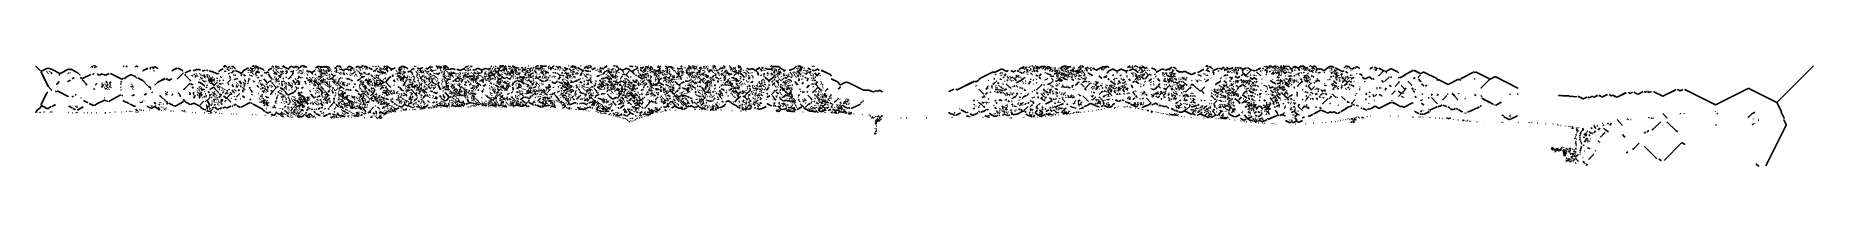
# Model space of a CAD drawing. Extents: x 1 to 2775, y -31 to 2075.
# Drawn here: x 25 to 2775, y 1920 to 2075 of the extents above; entities that cross this region are included whole.
import ezdxf

# ---------------------------------------------------------------- set-up
doc = ezdxf.new("R2010")
doc.units = 0
doc.layers.add('LINEWORK', color=4, linetype='CONTINUOUS')

msp = doc.modelspace()

# ---------------------------------------------------------------- linework, layer by layer
at = {"layer": 'LINEWORK'}
for points in [[(25.1667, 2074.8333), (33.3333, 2066.6667)], [(33.6667, 2065.6667), (44.8333, 2042.8333), (48.8333, 2038.8333), (44.8333, 2042.8333), (33.6667, 2065.3333)], [(42.8333, 2070.8333), (34.3333, 2066.5), (42.8333, 2070.8333), (46.5, 2070.8333), (50.6667, 2069.1667), (62.5, 2063), (50.6667, 2069.1667), (46.5, 2070.8333)], [(42.5, 2066.5), (42.8333, 2066.1667)], [(42.8333, 2065.3333), (42.5, 2065)], [(43.5, 2064.6667), (43.1667, 2064.3333)], [(44.1667, 2064), (43.8333, 2063.6667)], [(44.8333, 2063.3333), (44.5, 2063)], [(46.8333, 2066.5), (46.5, 2066.1667)], [(47.5, 2065.8333), (47.1667, 2065.5)], [(48.8333, 2065.1667), (48.5, 2064.8333)], [(50.1667, 2064.5), (49.5, 2062.8333), (49.8333, 2064.1667)], [(62.6667, 2062.3333), (61.8333, 2060.8333), (62.5, 2062.1667)], [(76.1667, 2069.5), (63.1667, 2062.8333), (76.1667, 2069.5), (77.5, 2069.1667), (79.8333, 2069.5), (90.5, 2064.1667), (93.8333, 2060.8333), (90.5, 2064.1667), (79.8333, 2069.5), (78.5, 2069.1667), (77, 2069.5)], [(75.1667, 2063), (75.5, 2062.6667)], [(75.8333, 2063.8333), (76.1667, 2063.5)], [(77.3333, 2063.8333), (77, 2063.5)], [(78.6667, 2063.8333), (79, 2063.5)], [(111.3333, 2072.5), (110.8333, 2072)], [(113, 2074.8333), (111.5, 2073.3333)], [(113.6667, 2073), (113.3333, 2072.6667)], [(115.6667, 2062.6667), (114, 2061.8333), (115.5, 2062.5)], [(115, 2074.6667), (115.8333, 2074.6667)], [(115.8333, 2072.3333), (116.1667, 2072), (116.5, 2072.3333), (116.1667, 2072)], [(116.6667, 2062.6667), (116.8333, 2062.5)], [(117.1667, 2074.8333), (117, 2074.6667)], [(117, 2074), (117.1667, 2073.8333)], [(117.3333, 2072.3333), (117.6667, 2072)], [(118, 2074.8333), (120.1667, 2072.6667)], [(120.3333, 2062.3333), (123.6667, 2060.6667), (120.5, 2062.3333)], [(139.1667, 2063.1667), (134, 2060.5), (139, 2063)], [(141, 2063.1667), (158.5, 2054.3333), (160.6667, 2055.5), (158.5, 2054.3333), (141.1667, 2063)], [(162.3333, 2074.8333), (160.8333, 2073.3333)], [(165, 2074.6667), (166.6667, 2073.3333), (165.1667, 2074.6667)], [(181, 2074.3333), (179.5, 2073.3333), (181, 2074.3333), (181.8333, 2074.3333), (183.3333, 2073.3333), (181.8333, 2074.3333)], [(198.8333, 2071.1667), (191.8333, 2067.6667), (191.1667, 2067), (191.8333, 2067.6667), (198.6667, 2071)], [(201.6667, 2070.6667), (202.8333, 2069.8333), (202.1667, 2070.1667)], [(204.5, 2072.8333), (202, 2071.5), (204.3333, 2072.6667)], [(205.6667, 2072.8333), (206.5, 2072.3333), (205.8333, 2072.6667)], [(207.1667, 2071.5), (207.6667, 2070.5), (207.3333, 2071.3333)], [(209.5, 2073.3333), (207.6667, 2072.3333), (209.5, 2073.3333), (210.3333, 2073.3333), (214, 2071.1667), (210.3333, 2073.3333)], [(207.8333, 2067.8333), (208.3333, 2067), (208.1667, 2067.5)], [(244, 2071.5), (237.6667, 2068.3333), (236.3333, 2067), (237.6667, 2068.3333), (243.8333, 2071.3333)], [(253.8333, 2063.8333), (244.5, 2055), (253.6667, 2063.6667)], [(245.1667, 2071.5), (251.5, 2068.3333), (252.8333, 2067), (251.5, 2068.3333), (245.3333, 2071.3333)], [(265.5, 2068.3333), (256.6667, 2063.8333), (265.3333, 2068.1667)], [(268.8333, 2068.3333), (270, 2067.6667), (269, 2068.1667)], [(270.8333, 2062.3333), (271, 2061.6667), (270.8333, 2062.1667)], [(274, 2069.1667), (271.1667, 2067.6667), (274, 2069.1667), (278.3333, 2069.1667), (279.8333, 2068.3333), (278.3333, 2069.1667)], [(273.6667, 2063), (274, 2062.6667)], [(278.8333, 2063.1667), (278.3333, 2062.6667)], [(279.5, 2062.3333), (279.1667, 2062)], [(282.6667, 2067.6667), (283.6667, 2067.1667), (282.8333, 2067.5)], [(287.8333, 2068.3333), (284.8333, 2067), (287.6667, 2068.1667)], [(289.6667, 2068.3333), (291.3333, 2067.5), (289.8333, 2068.1667)], [(293.8333, 2067.3333), (296.3333, 2066), (298.5, 2066.3333), (305.8333, 2062.6667), (298.5, 2066.3333), (296.3333, 2066), (294, 2067.1667)], [(308.5, 2063.5), (307, 2062.6667), (308.3333, 2063.3333)], [(315.3333, 2070.3333), (311.3333, 2068.3333), (308.6667, 2066.3333), (311.3333, 2068.3333), (315.5, 2070.3333)], [(317.1667, 2074.6667), (315.6667, 2073.3333), (317.1667, 2074.6667), (319.3333, 2074.6667), (320.1667, 2074), (319.3333, 2074.6667)], [(317.8333, 2073), (317.5, 2072.6667)], [(317.5, 2067.1667), (317.8333, 2066.8333)], [(317.8333, 2066), (317.5, 2065.6667)], [(318.1667, 2070.3333), (318.3333, 2070.3333)], [(318.6667, 2073.6667), (319, 2073.3333)], [(319, 2067.1667), (318.6667, 2066.8333)], [(318.6667, 2066), (319, 2065.6667)], [(320.3333, 2073.1667), (320.8333, 2072.6667)], [(321, 2070.3333), (322, 2069.8333), (321.1667, 2070.3333)], [(324.5, 2073.5), (322.6667, 2072), (324.3333, 2073.3333)], [(322.6667, 2069.3333), (324, 2067.8333), (323.8333, 2068.1667)], [(325.1667, 2064), (323.1667, 2062)], [(324.8333, 2074.8333), (324.6667, 2074.6667)], [(325.5, 2074.3333), (325.1667, 2074)], [(326.1667, 2070.3333), (325.8333, 2070)], [(326.5, 2071.5), (326.3333, 2071.3333)], [(327.5, 2070.8333), (327.1667, 2070.5)], [(331.5, 2067), (329, 2064.6667), (327.8333, 2064.1667), (329, 2064.6667), (331.3333, 2066.8333)], [(328.1667, 2074.6667), (328.3333, 2074.6667)], [(328.5, 2074), (328.3333, 2073.8333)], [(329.1667, 2074.3333), (331.5, 2073.1667), (333.5, 2071.1667), (331.5, 2073.1667), (329.3333, 2074.1667)], [(329.5, 2073.5), (329.1667, 2073.1667)], [(329.1667, 2070.8333), (329.5, 2070.5)], [(332.8333, 2067.6667), (332, 2067), (333, 2067.6667)], [(333.6667, 2070.3333), (334.1667, 2069.8333)], [(334.3333, 2067.8333), (342.3333, 2063.8333), (334.5, 2067.8333)], [(343, 2063.1667), (343.6667, 2061.8333), (343.1667, 2063)], [(346.8333, 2067), (344.5, 2064.6667), (343.1667, 2064), (344.5, 2064.6667)], [(354.5, 2071.8333), (347, 2067.8333), (354.3333, 2071.6667)], [(354.3333, 2068.6667), (354.6667, 2068.3333)], [(354.6667, 2067.5), (354.3333, 2067.1667)], [(354.3333, 2064.5), (354.6667, 2064.1667)], [(356.5, 2068.6667), (356.1667, 2068.3333)], [(356.3333, 2071.8333), (359.5, 2070.1667), (360.5, 2070.6667), (359.5, 2070.1667), (356.5, 2071.6667)], [(357.1667, 2068), (356.8333, 2067.6667)], [(356.8333, 2065.3333), (357, 2065.1667)], [(357, 2064.3333), (356.8333, 2064.1667)], [(358, 2067.3333), (357.5, 2066.8333)], [(360, 2065.8333), (358.5, 2064.8333), (359.5, 2065.3333)], [(359.6667, 2069.3333), (361.3333, 2066.5), (359.8333, 2069.1667)], [(360.6667, 2063.8333), (360.3333, 2063.5)], [(361.5, 2074.6667), (360.6667, 2074), (361.5, 2074.6667), (362.5, 2074.6667)], [(361.3333, 2063), (361, 2062.6667)], [(362.3333, 2073.6667), (362, 2073.3333)], [(363, 2071), (362.6667, 2070.8333), (363.1667, 2071)], [(363.6667, 2073), (363.3333, 2072.6667)], [(364.3333, 2067.5), (364, 2067.1667)], [(364.3333, 2074.6667), (365.1667, 2074.6667)], [(364.3333, 2063), (365.1667, 2062.5), (364.5, 2062.8333)], [(365, 2072.3333), (364.6667, 2072)], [(364.6667, 2070), (365, 2069.6667)], [(365.3333, 2074), (365.1667, 2073.8333)], [(365.6667, 2071.6667), (365.3333, 2071.3333)], [(365.3333, 2070.6667), (365.6667, 2070.3333)], [(369, 2066), (365.3333, 2062.8333), (369, 2066), (371.1667, 2064.8333), (369.1667, 2065.8333)], [(366.1667, 2073.5), (365.8333, 2073.1667)], [(366, 2074.1667), (370.1667, 2072.1667), (366.1667, 2074.1667)], [(367, 2072.8333), (366.6667, 2072.5)], [(366.6667, 2066.6667), (367, 2066.3333)], [(367.6667, 2072.1667), (367.3333, 2071.8333)], [(368.3333, 2071.3333), (368, 2071)], [(368, 2067.5), (368.3333, 2067.1667)], [(369, 2070.6667), (368.6667, 2070.3333)], [(369.6667, 2070), (369.3333, 2069.6667)], [(370.3333, 2069.3333), (370, 2069)], [(371.6667, 2071.8333), (377.3333, 2069), (378.5, 2067.8333), (377.3333, 2069), (371.8333, 2071.6667)], [(378.6667, 2064.8333), (380.3333, 2063.8333), (378.8333, 2064.6667)], [(383.8333, 2065), (381.3333, 2063.6667), (383.8333, 2065), (384.6667, 2065), (385.3333, 2064.3333), (384.6667, 2065)], [(390.5, 2071.1667), (386.3333, 2069), (385.1667, 2067.8333), (386.3333, 2069), (390.1667, 2070.8333)], [(385.5, 2062.3333), (387.3333, 2058.5), (391, 2054.5), (387.3333, 2058.5), (385.5, 2062.1667)], [(391.1667, 2073.1667), (390.6667, 2072.6667)], [(392.1667, 2074.8333), (391.3333, 2074)], [(392.8333, 2073.6667), (392.5, 2073.3333)], [(392.5, 2069.3333), (392.8333, 2069)], [(392.8333, 2067.5), (392.5, 2067.1667)], [(393.5, 2072.3333), (393.1667, 2072)], [(393.1667, 2070), (393.5, 2069.6667)], [(393.5, 2066.6667), (393.1667, 2066.3333)], [(394.1667, 2071.6667), (393.8333, 2071.3333)], [(393.8333, 2070.6667), (394.1667, 2070.3333)], [(394.1667, 2066), (393.8333, 2065.6667)], [(393.8333, 2064.1667), (395.6667, 2063), (394, 2064.1667)], [(394.6667, 2062.3333), (394.3333, 2062)], [(395.6667, 2065.3333), (395.3333, 2065)], [(395.5, 2074.6667), (395.8333, 2074.6667)], [(396, 2074), (395.8333, 2073.8333)], [(396.5, 2063.5), (396, 2063), (396.8333, 2062.1667), (396, 2063)], [(396.8333, 2073.5), (396.5, 2073.1667)], [(396.6667, 2074.1667), (399.1667, 2072.8333), (396.8333, 2074.1667)], [(397, 2064.6667), (396.6667, 2064.3333)], [(397.5, 2072.1667), (397.1667, 2071.8333)], [(397.1667, 2070.1667), (397.5, 2069.8333)], [(397.5, 2068.6667), (397.1667, 2068.3333)], [(397.8333, 2063.8333), (397.3333, 2063.5), (397.6667, 2063.6667)], [(397.3333, 2062.1667), (398.1667, 2061.6667), (397.5, 2062)], [(398.1667, 2068), (397.8333, 2067.6667)], [(397.8333, 2064.6667), (398, 2064.5)], [(398.3333, 2062.5), (398, 2062.1667)], [(398.8333, 2067.1667), (398.5, 2066.8333)], [(399, 2064.6667), (398.8333, 2064.5)], [(398.8333, 2063.6667), (399, 2063.5)], [(399.5, 2066.5), (399.1667, 2066.1667)], [(400.8333, 2074.1667), (399.6667, 2073.3333), (401, 2074.1667)], [(400.3333, 2065.8333), (400, 2065.5)], [(400.1667, 2071.3333), (400.3333, 2070.5), (400.1667, 2070.8333)], [(400.5, 2069.6667), (400.5, 2069.5)], [(401, 2064.5), (400.6667, 2064.1667)], [(401.6667, 2063.8333), (401.3333, 2063.5)], [(401.8333, 2073), (401.5, 2072.6667)], [(401.8333, 2074.8333), (401.6667, 2074.6667)], [(401.6667, 2074), (401.8333, 2073.8333)], [(402.3333, 2072), (402.1667, 2071.8333)], [(403.1667, 2070.8333), (402.8333, 2070.5)], [(403.6667, 2066.3333), (404.5, 2065.8333), (403.8333, 2066.1667)], [(405.8333, 2062.3333), (404.6667, 2061.5), (405.3333, 2061.8333)], [(404.8333, 2070.8333), (405.1667, 2070.5)], [(405.3333, 2074.6667), (405.5, 2074.6667)], [(405.3333, 2065.8333), (408, 2063), (405.8333, 2065.3333)], [(405.6667, 2074), (405.5, 2073.8333)], [(406, 2070.8333), (405.6667, 2070.5)], [(406.3333, 2074.1667), (406.5, 2074.1667)], [(408.1667, 2067.1667), (407, 2065.6667), (407.6667, 2066.6667)], [(407.1667, 2074), (407.3333, 2073.8333)], [(407.3333, 2074.6667), (408.6667, 2074.5), (411, 2072.1667), (413.5, 2071.1667), (411, 2072.1667), (408.3333, 2074.6667)], [(407.5, 2071.6667), (408, 2071.1667)], [(412.1667, 2068.5), (412, 2068.3333)], [(412.3333, 2065.3333), (412, 2065)], [(412.8333, 2066.5), (412.5, 2066.1667)], [(412.8333, 2067.3333), (414.1667, 2064.8333), (412.6667, 2063), (414.1667, 2064.8333), (412.8333, 2067.1667)], [(414.3333, 2066), (414, 2065.6667)], [(414.8333, 2067.1667), (414.5, 2066.8333)], [(414.6667, 2071.1667), (417.1667, 2069.8333), (414.8333, 2071)], [(422.6667, 2064.1667), (423.5, 2062.6667), (416.1667, 2055), (423.5, 2062.6667), (422.8333, 2064)], [(420.6667, 2074), (419, 2073.1667), (417.8333, 2072), (419, 2073.1667), (420.6667, 2074), (421.5, 2074), (423.1667, 2073.1667), (424.3333, 2072), (423.1667, 2073.1667), (421.5, 2074)], [(420, 2067.1667), (421.1667, 2065.6667), (420.5, 2066.6667)], [(424.5, 2067.8333), (423.3333, 2066.6667), (422.6667, 2065.3333), (423.3333, 2066.6667)], [(425.1667, 2071.8333), (424.5, 2071.1667)], [(427.5, 2074), (425.3333, 2072.6667), (427.5, 2074), (429.1667, 2074), (430.8333, 2073.1667), (432.5, 2071.5), (430.8333, 2073.1667), (429.1667, 2074)], [(428.1667, 2072.3333), (427.8333, 2072)], [(428.6667, 2068), (428.5, 2067.8333)], [(431, 2064), (430.6667, 2063.6667)], [(432, 2070.3333), (430.8333, 2069.6667), (431.8333, 2070.1667)], [(432.5, 2065.3333), (432.6667, 2065.1667)], [(432.6667, 2064.3333), (432.5, 2064.1667)], [(432.6667, 2067.3333), (433.1667, 2066.8333)], [(433.5, 2068), (433.8333, 2067.6667)], [(436.5, 2074.6667), (433.6667, 2072), (436.5, 2074.6667), (440.8333, 2074.6667), (441.3333, 2074.3333), (440.8333, 2074.6667)], [(433.8333, 2065.3333), (433.6667, 2065.1667)], [(433.6667, 2064.3333), (433.8333, 2064.1667)], [(435, 2068), (434.6667, 2067.6667)], [(435.1667, 2063.3333), (434.8333, 2063)], [(435.6667, 2067.1667), (435.3333, 2066.8333)], [(436.3333, 2066.5), (436, 2066.1667)], [(436.3333, 2063.8333), (437.1667, 2062.8333), (436.5, 2063.6667)], [(438.3333, 2068.8333), (439.1667, 2068.3333), (438.5, 2068.6667)], [(439.1667, 2065.8333), (438.5, 2065), (438.6667, 2065.3333)], [(439.5, 2072.3333), (439.8333, 2072)], [(440.1667, 2073), (440.5, 2072.6667)], [(441.5, 2073.6667), (441, 2072.6667), (441.3333, 2073.5)], [(441.3333, 2064), (441.1667, 2063.8333)], [(442, 2074), (444.5, 2072.6667), (442.3333, 2074)], [(457.8333, 2067.6667), (452.3333, 2064.8333), (449.1667, 2066), (447, 2066), (444.6667, 2067.1667), (447, 2066), (449.1667, 2066), (452.3333, 2064.8333), (457.6667, 2067.5)], [(446.8333, 2064.5), (446.3333, 2064)], [(452.3333, 2063.8333), (453.3333, 2062.5), (452.5, 2063.6667)], [(457, 2062.3333), (458.5, 2061), (458.1667, 2061.1667)], [(458.5, 2069.6667), (458, 2069.1667)], [(463.6667, 2074), (463.1667, 2073.6667), (461.5, 2073.6667), (458.6667, 2072), (461.5, 2073.6667), (464.5, 2074), (466, 2073.5), (464.5, 2074)], [(462.3333, 2071.6667), (461.8333, 2071.1667)], [(461.8333, 2067.5), (462, 2067.3333)], [(463.6667, 2070.8333), (462.6667, 2069.8333)], [(463.3333, 2072.8333), (463.6667, 2072.5)], [(463.3333, 2066.6667), (465.6667, 2065.8333), (466.5, 2066.1667), (469.1667, 2063.3333), (471.1667, 2063.1667), (472.5, 2063.6667), (471.1667, 2063.1667), (469.1667, 2063.3333), (466.5, 2066.1667), (465.6667, 2065.8333), (463.5, 2066.6667)], [(464.3333, 2068.8333), (464, 2068.5)], [(465, 2072.8333), (464.8333, 2072.6667)], [(465.5, 2063.8333), (465.1667, 2063.5)], [(465.8333, 2068.8333), (466.1667, 2068.5)], [(466.3333, 2072.1667), (466.1667, 2071.6667), (466.3333, 2072)], [(466.6667, 2069.5), (467, 2069.1667)], [(467.3333, 2068), (466.6667, 2067), (466.8333, 2067.5)], [(468.5, 2063.1667), (466.6667, 2060.1667), (468.5, 2063)], [(472, 2074), (471.5, 2073.6667), (467, 2073.3333), (472.8333, 2074), (474.8333, 2073.3333), (477, 2073.3333), (478.8333, 2072.3333), (477, 2073.3333), (474.8333, 2073.3333), (472.8333, 2074)], [(468.3333, 2069.1667), (467.5, 2068.5), (468.1667, 2069)], [(468.8333, 2072.1667), (469.1667, 2071.8333)], [(469, 2066.3333), (468.8333, 2066.1667)], [(469.5, 2067.8333), (469.6667, 2067.6667)], [(470.1667, 2068.8333), (470.5, 2068.5)], [(471.3333, 2068.8333), (470.6667, 2068.1667)], [(470.8333, 2067.3333), (471.3333, 2066.8333)], [(471.6667, 2072.8333), (472, 2072.5)], [(473.1667, 2072.8333), (472.8333, 2072.5)], [(472.8333, 2066.6667), (473.1667, 2066.3333)], [(473.5, 2067.5), (474, 2067)], [(474.6667, 2064), (474, 2063.6667), (474.5, 2063.8333)], [(474.6667, 2072.1667), (474.3333, 2071.8333)], [(474.3333, 2068.1667), (474.6667, 2067.8333)], [(474.8333, 2066.1667), (475.1667, 2065.6667), (475, 2066)], [(475.5, 2068.1667), (475.1667, 2067.8333)], [(476.6667, 2064.3333), (475.6667, 2063.6667), (475.1667, 2064.1667), (475.6667, 2063.6667), (476.5, 2064.1667)], [(476.3333, 2068.1667), (476.6667, 2067.8333)], [(477.3333, 2071.3333), (477, 2071)], [(477, 2070.1667), (477.3333, 2069.8333)], [(478.3333, 2069.1667), (478.5, 2068.5), (478.3333, 2068.8333)], [(478.6667, 2067), (478.3333, 2066.3333), (478.6667, 2066.8333)], [(480.1667, 2072.5), (480, 2072.3333)], [(480, 2070), (480.3333, 2069.6667)], [(481.5, 2068.1667), (480, 2067.1667), (481.3333, 2068)], [(482.1667, 2070), (481.8333, 2069.6667)], [(482.1667, 2062.5), (485, 2060.6667), (482.3333, 2062.3333)], [(482.3333, 2067.8333), (482.5, 2067.6667)], [(483.1667, 2066), (482.8333, 2065.6667)], [(486.6667, 2065.3333), (486.3333, 2065)], [(487.8333, 2066.5), (487.5, 2066.1667)], [(487.6667, 2072.1667), (489.6667, 2071.1667), (491, 2069.8333), (489.6667, 2071.1667), (487.8333, 2072)], [(488.5, 2065.8333), (488.1667, 2065.5)], [(492.1667, 2074.6667), (490, 2072.6667), (491.8333, 2074.5), (493, 2074.6667)], [(491.1667, 2068.6667), (490.1667, 2066.6667), (491, 2068.5)], [(490.3333, 2065.8333), (490.6667, 2065), (490.3333, 2065.6667)], [(492.8333, 2065.3333), (492.5, 2065)], [(493.1667, 2074), (493, 2073.8333)], [(493, 2073), (493.3333, 2072.6667)], [(493.5, 2064.6667), (493.1667, 2064.3333)], [(493.8333, 2072.8333), (493.6667, 2072.6667)], [(494.1667, 2074.3333), (493.8333, 2074.1667), (495.1667, 2074.3333), (496.1667, 2073.8333), (497.3333, 2072.6667), (495.1667, 2074.3333)], [(494.1667, 2064), (493.8333, 2063.6667)], [(495.6667, 2063.3333), (495.1667, 2062.8333)], [(496.1667, 2069.8333), (495.3333, 2069.3333), (496, 2069.6667)], [(496.3333, 2062.5), (496, 2062.1667)], [(496.8333, 2065.1667), (496.5, 2064.8333)], [(497.5, 2064.5), (497.1667, 2064.1667)], [(497.5, 2070), (501, 2068.1667), (497.6667, 2069.8333)], [(498.1667, 2063.8333), (497.8333, 2063.5)], [(501.5, 2065.8333), (501.1667, 2065.3333), (501.3333, 2065.6667)], [(501.3333, 2063.8333), (502.5, 2061.5), (501.5, 2063.6667)], [(504.6667, 2069.5), (502.1667, 2068.1667), (504.6667, 2069.5), (507.8333, 2069.5), (510, 2068.3333), (507.8333, 2069.5)], [(506, 2063.3333), (505.5, 2062.8333)], [(506.6667, 2062.5), (506.3333, 2062.1667)], [(510.1667, 2074), (508, 2072.6667), (510.1667, 2074), (511.8333, 2074), (514, 2072.6667), (511.8333, 2074)], [(512.1667, 2063.8333), (511.8333, 2063.5)], [(516.3333, 2072.5), (514.3333, 2071.5), (512.3333, 2069.5), (512, 2068.6667), (512.3333, 2069.5), (514.3333, 2071.5), (516.1667, 2072.3333)], [(512, 2068), (513.3333, 2066.6667)], [(513, 2063.1667), (512.5, 2062.6667)], [(514.1667, 2062.3333), (513.8333, 2062)], [(515.8333, 2063.8333), (516.3333, 2063), (516, 2063.6667)], [(516.1667, 2070), (516.5, 2069.6667)], [(516.5, 2064.8333), (516.3333, 2064.6667)], [(517.1667, 2068.1667), (516.8333, 2067.8333)], [(517.8333, 2067.5), (517.5, 2067.1667)], [(518.6667, 2065.1667), (518.1667, 2064.8333), (518.5, 2065)], [(519, 2070), (518.6667, 2069.6667)], [(519.1667, 2066.6667), (518.8333, 2066.3333)], [(520, 2066), (519.6667, 2065.6667)], [(520, 2062.5), (519.6667, 2062.1667)], [(522.6667, 2073.6667), (520.5, 2072.5), (522.6667, 2073.6667), (524.3333, 2073.6667), (526.6667, 2072.5), (524.3333, 2073.6667)], [(520.5, 2064.3333), (520.6667, 2064.1667)], [(521.1667, 2069.3333), (520.8333, 2069)], [(521.8333, 2068.6667), (521.5, 2068.3333)], [(522.5, 2068), (522.1667, 2067.6667)], [(523.3333, 2067.3333), (522.8333, 2066.8333)], [(524.6667, 2066.5), (524.3333, 2066.1667)], [(526, 2065.8333), (525, 2064.8333)], [(526.6667, 2064.5), (526.3333, 2064.1667)], [(526.5, 2069.3333), (528, 2067.8333)], [(527, 2071.8333), (526.6667, 2071.1667), (527, 2071.6667)], [(527.3333, 2063), (527, 2062.6667)], [(530.3333, 2074.6667), (528.5, 2073), (527.3333, 2072.5), (528.5, 2073), (530.3333, 2074.6667), (531.8333, 2074.6667)], [(527.8333, 2063.8333), (527.8333, 2063.6667)], [(528, 2063), (528.3333, 2062.6667)], [(530.1667, 2063), (529.3333, 2061.6667), (529.6667, 2062.5)], [(530, 2072.8333), (530.3333, 2072.5)], [(531.6667, 2070.8333), (530.6667, 2069.8333)], [(532, 2074), (531.8333, 2073.8333)], [(532.1667, 2065), (535, 2063.5), (532.3333, 2064.8333)], [(532.6667, 2074.3333), (536, 2073.6667), (539, 2072.1667), (536, 2073.6667), (533.3333, 2074.3333)], [(533.6667, 2073.5), (533.3333, 2073.1667)], [(535, 2072.8333), (534.6667, 2072.5)], [(535.8333, 2069.5), (535.5, 2069.1667)], [(536.3333, 2072.1667), (536, 2071.8333)], [(536.6667, 2068.8333), (536.3333, 2068.5)], [(536.3333, 2062.3333), (537.1667, 2061.5)], [(537.1667, 2071.3333), (536.8333, 2071)], [(537.8333, 2070.6667), (537.5, 2070.3333)], [(538.5, 2070), (538.1667, 2069.6667)], [(539.1667, 2069.3333), (538.8333, 2069)], [(542, 2063), (539, 2061.5), (541.8333, 2062.8333)], [(540.3333, 2071.8333), (545.5, 2069.1667), (540.5, 2071.6667)], [(546.3333, 2074.8333), (546.1667, 2074.6667)], [(547, 2074.3333), (546.6667, 2074)], [(547.6667, 2073.6667), (547.3333, 2073.3333)], [(551.5, 2067.6667), (550.6667, 2067.1667), (549.1667, 2067.1667), (548, 2066.5), (549.1667, 2067.1667), (551.3333, 2067.5)], [(550.6667, 2074.3333), (551, 2074)], [(551.3333, 2074.8333), (551.5, 2074.6667)], [(551.6667, 2073.8333), (552.1667, 2073.3333)], [(554.1667, 2071), (552.5, 2070.1667), (551.6667, 2069.1667), (552.5, 2070.1667), (554.3333, 2071)], [(553.6667, 2066.6667), (556.5, 2065.1667), (553.8333, 2066.5)], [(555.3333, 2074.8333), (554.5, 2074)], [(556, 2073.6667), (555.6667, 2073.3333)], [(557.1667, 2073), (557, 2072.8333)], [(557.1667, 2070), (557.5, 2069.6667)], [(557.5, 2068.8333), (557.1667, 2068.5)], [(558.1667, 2072.3333), (557.8333, 2072)], [(557.8333, 2071.1667), (559.5, 2069.6667), (558, 2071.1667)], [(558.6667, 2065), (557.8333, 2064.5), (558.8333, 2065)], [(558.6667, 2070), (558.3333, 2069.6667)], [(558.8333, 2071.6667), (558.5, 2071.3333)], [(559.5, 2068), (559, 2067), (559.3333, 2067.8333)], [(559.5, 2070.8333), (559.1667, 2070.5)], [(559.1667, 2064.8333), (560.8333, 2064), (561.6667, 2064.3333), (565.1667, 2064), (566.3333, 2064.6667), (565.1667, 2064), (563, 2064), (562.5, 2064.3333), (560.8333, 2064), (559.3333, 2064.8333)], [(560.8333, 2066.6667), (560.5, 2066.3333)], [(561.1667, 2069.1667), (561.3333, 2069)], [(561.6667, 2070.1667), (561.3333, 2069.8333)], [(561.3333, 2062.3333), (561.6667, 2062)], [(563, 2066), (562.6667, 2065.6667)], [(563.1667, 2074.8333), (563.3333, 2074.6667)], [(563.3333, 2074), (563.1667, 2073.8333)], [(563.1667, 2070.8333), (563.5, 2070.5)], [(564.1667, 2070.5), (563.5, 2069.8333), (564, 2070.3333)], [(564.1667, 2073.5), (563.8333, 2073.1667)], [(563.8333, 2071.6667), (564.1667, 2071.3333)], [(564, 2074.1667), (564.8333, 2073.8333), (564.1667, 2074.1667)], [(564.5, 2072.3333), (564.8333, 2072)], [(564.8333, 2069.3333), (564.5, 2069)], [(565, 2074.8333), (564.8333, 2074.6667)], [(565.8333, 2074.3333), (565.5, 2074)], [(565.8333, 2070.6667), (567.6667, 2069), (567.3333, 2069.1667)], [(567, 2062.3333), (566.6667, 2062)], [(567.1667, 2073.6667), (566.8333, 2073.3333)], [(567.8333, 2074.6667), (569, 2074.5), (570.1667, 2073.3333), (568.6667, 2074.6667)], [(568.1667, 2072.6667), (568.3333, 2072.5)], [(568.1667, 2069), (569.8333, 2065.6667), (568.3333, 2068.8333)], [(569.8333, 2072.5), (568.3333, 2070.5), (569.6667, 2072.3333)], [(571, 2072.8333), (575.1667, 2070.5), (571.1667, 2072.6667)], [(581.5, 2071.8333), (575.8333, 2069), (575, 2067.8333), (575.8333, 2069), (581.3333, 2071.6667)], [(582.5, 2062.6667), (582, 2062.1667)], [(582.1667, 2069.3333), (582.5, 2069)], [(583.1667, 2067.5), (582.6667, 2067)], [(583.8333, 2066.6667), (583.5, 2066.3333)], [(586.6667, 2064), (584.1667, 2062.6667), (586.8333, 2064)], [(586.3333, 2069.3333), (586, 2069)], [(587.1667, 2068.6667), (586.8333, 2068.3333)], [(587.3333, 2066), (587, 2065.6667)], [(587.1667, 2071.3333), (590.5, 2068.3333), (587.3333, 2071.1667)], [(591.5, 2074), (587.5, 2072), (591.5, 2074), (594.3333, 2074), (599.5, 2071.8333), (600.8333, 2070.5), (599.5, 2071.8333), (594.3333, 2074)], [(588, 2065.3333), (587.6667, 2065)], [(587.6667, 2063.8333), (589.3333, 2062.6667), (587.8333, 2063.8333)], [(588, 2068), (587.8333, 2067.8333)], [(588.6667, 2064.6667), (588.3333, 2064.3333)], [(589.1667, 2067.1667), (588.8333, 2066.8333)], [(589.3333, 2064), (589, 2063.6667)], [(589.8333, 2066.5), (589.5, 2066.1667)], [(590.5, 2065.8333), (590.1667, 2065.5)], [(590.5, 2072.1667), (590.8333, 2071.8333)], [(592, 2063), (591, 2062)], [(591.1667, 2072.8333), (591.5, 2072.5)], [(591.5, 2070.8333), (591.1667, 2070.5)], [(592.8333, 2070.1667), (592.5, 2069.8333)], [(593.3333, 2066.3333), (595.5, 2065), (593.5, 2066.1667)], [(594, 2063.6667), (593.5, 2063.1667)], [(594.6667, 2072.8333), (594.3333, 2072.5)], [(595.5, 2072.1667), (595.1667, 2071.8333)], [(597.5, 2065.6667), (596.5, 2065.1667), (595.6667, 2063.8333), (596, 2064.6667), (597.3333, 2065.5)], [(595.8333, 2070.1667), (596.1667, 2069.8333)], [(602.5, 2066.3333), (601.3333, 2065.6667), (601, 2065.8333), (601.3333, 2065.6667), (602.5, 2066.3333), (604, 2066), (605, 2066.3333), (607.8333, 2063.8333), (605.3333, 2066.1667), (604, 2066), (603.5, 2066.3333)], [(610.5, 2070.6667), (607.1667, 2069), (605.1667, 2067), (607.1667, 2069), (610.3333, 2070.5)], [(608, 2062.3333), (608.3333, 2061.6667), (608, 2062.1667)], [(610.8333, 2074.8333), (610.6667, 2074.6667)], [(611.6667, 2074.3333), (611.3333, 2074)], [(612.5, 2074.8333), (613.3333, 2074)], [(613.6667, 2066.6667), (613.3333, 2066.3333)], [(615, 2065.3333), (614, 2064.3333)], [(615.6667, 2068.1667), (615.1667, 2067.6667)], [(615.3333, 2071.8333), (619.5, 2070), (623.1667, 2071.8333), (619.6667, 2070), (615.5, 2071.6667)], [(616.5, 2063.3333), (615.8333, 2062.6667)], [(616.5, 2067.3333), (616, 2066.8333)], [(617, 2068.6667), (616.6667, 2068.3333)], [(618.3333, 2065.1667), (618, 2064.8333)], [(619, 2064.5), (618.6667, 2064.1667)], [(619.6667, 2068.6667), (622.6667, 2064.3333), (619.8333, 2068.5)], [(624.1667, 2067.5), (623.6667, 2067)], [(625, 2065.1667), (624.5, 2064.8333), (624.8333, 2065)], [(625.8333, 2066.5), (625.1667, 2065.6667), (625.6667, 2066.3333)], [(625.8333, 2062.3333), (626.1667, 2062)], [(626.6667, 2068.6667), (626.3333, 2068.3333)], [(628, 2068), (627.6667, 2067.6667)], [(628.8333, 2067.1667), (628.5, 2066.8333)], [(628.6667, 2071.1667), (630.8333, 2070), (628.8333, 2071)], [(629.5, 2066.5), (629.1667, 2066.1667)], [(630.1667, 2064.5), (629.8333, 2064.1667)], [(630.8333, 2063.8333), (630.5, 2063.5)], [(631.5, 2063), (631.1667, 2062.6667)], [(632.6667, 2071.3333), (631.5, 2070.5), (632.8333, 2071.3333)], [(631.6667, 2066.5), (632.3333, 2065.1667), (631.6667, 2066.3333)], [(632.1667, 2062.3333), (631.8333, 2062)], [(636.3333, 2073.8333), (633, 2072), (636.1667, 2073.6667)], [(634.1667, 2069.3333), (634.5, 2069)], [(634.3333, 2063.1667), (636.5, 2062), (634.5, 2063)], [(634.6667, 2067.3333), (635.1667, 2066.8333)], [(635.5, 2068), (635.8333, 2067.6667)], [(636.1667, 2071.3333), (636.6667, 2071.3333)], [(636.6667, 2070.1667), (636.1667, 2069.6667)], [(636.1667, 2068.8333), (637.3333, 2068.3333), (638.6667, 2066.3333), (637.5, 2068.1667), (636.3333, 2068.8333)], [(636.3333, 2072.8333), (636.6667, 2072.5)], [(636.6667, 2074.8333), (636.5, 2074.6667)], [(637.8333, 2072.8333), (637.5, 2072.5)], [(638, 2068.8333), (637.6667, 2068.5)], [(638.6667, 2074.3333), (638.3333, 2074)], [(638.3333, 2072.8333), (638.6667, 2072.5)], [(639.5, 2064.1667), (639.3333, 2064)], [(640.8333, 2068.1667), (639.6667, 2067)], [(640.3333, 2064), (641.3333, 2063.5), (640.5, 2063.8333)], [(641.6667, 2067.5), (642.1667, 2067)], [(643.1667, 2063.3333), (643.3333, 2063.1667)], [(643.5, 2074.6667), (643.6667, 2074.6667)], [(643.8333, 2074), (643.6667, 2073.8333)], [(643.6667, 2068.8333), (644.6667, 2067.8333)], [(644.5, 2074.3333), (645.1667, 2074.3333), (648, 2072.8333), (645.1667, 2074.3333)], [(644.8333, 2063.1667), (647.3333, 2061.8333), (645, 2063)], [(645.5, 2073.5), (645.1667, 2073.1667)], [(646.1667, 2072.8333), (645.8333, 2072.5)], [(648.3333, 2072.1667), (646.5, 2070.3333)], [(650.3333, 2064.3333), (648, 2062.1667), (650.5, 2064.3333)], [(649.1667, 2074.8333), (649, 2074.6667)], [(649.3333, 2072.3333), (650.5, 2072), (650, 2072.3333)], [(650.5, 2074.3333), (650.1667, 2074)], [(651.1667, 2068.8333), (650.8333, 2068.5)], [(652.3333, 2073.1667), (651.1667, 2072.3333), (651.8333, 2072.6667)], [(651.1667, 2071.6667), (651.3333, 2071.5)], [(651.5, 2070.6667), (651.8333, 2070.3333)], [(652.5, 2068.1667), (651.5, 2067.1667)], [(652.1667, 2071.3333), (652.5, 2071)], [(653.3333, 2073.6667), (652.8333, 2073.1667), (653.3333, 2072.5), (652.8333, 2073.1667)], [(654.1667, 2065.1667), (652.8333, 2064.5), (654, 2065)], [(654, 2074.6667), (654.1667, 2074.6667)], [(654.6667, 2066.6667), (654.3333, 2066.3333)], [(655.5, 2073), (655.8333, 2072.6667)], [(656.5, 2070), (655.5, 2069)], [(656, 2074.6667), (656.8333, 2074.1667), (656.1667, 2074.6667)], [(656.1667, 2062.5), (656.5, 2062.1667)], [(657.1667, 2073.5), (656.8333, 2072.3333), (657.5, 2071.1667), (656.8333, 2072.3333), (657.1667, 2073)], [(657.1667, 2068.6667), (656.8333, 2068.3333)], [(656.8333, 2064.6667), (657.3333, 2063), (657, 2064.5)], [(657.5, 2066), (657, 2065.5)], [(658.1667, 2074.6667), (657.5, 2074.1667), (658.1667, 2074.6667), (659, 2074.6667), (663.1667, 2072), (659, 2074.6667)], [(658.1667, 2063.3333), (657.8333, 2063)], [(657.8333, 2062.3333), (658.1667, 2062)], [(658.3333, 2070.3333), (660, 2069.5), (658.5, 2070.1667)], [(658.8333, 2072.3333), (658.5, 2072)], [(659.3333, 2073.5), (659, 2073.1667)], [(659.3333, 2068), (659, 2067.6667)], [(660, 2072.8333), (659.6667, 2072.5)], [(660.1667, 2067.3333), (659.6667, 2066.8333)], [(660.6667, 2069.5), (660.5, 2069.3333)], [(661.3333, 2066.5), (661, 2066.1667)], [(662.1667, 2065.8333), (661.8333, 2065.5)], [(662.6667, 2069.8333), (662.3333, 2069.6667), (662.8333, 2069.8333)], [(663.5, 2063.8333), (663.1667, 2063.5)], [(663.3333, 2070), (664.6667, 2069.3333), (663.5, 2070)], [(664.1667, 2062.5), (664, 2062.3333)], [(665.6667, 2063.1667), (665, 2062.5)], [(665.1667, 2065.1667), (665.1667, 2064.6667)], [(667.8333, 2070.5), (665.6667, 2069.3333), (667.8333, 2070.5), (670.8333, 2070.5), (673.6667, 2069), (670.8333, 2070.5)], [(666.3333, 2062.3333), (667.5, 2060.8333), (666.5, 2062.1667)], [(667.5, 2065.8333), (667.8333, 2065.5)], [(667.8333, 2063.6667), (667.5, 2063.5), (670.1667, 2063.6667), (671, 2063.3333), (668.6667, 2063.6667)], [(670.6667, 2064.6667), (670.3333, 2064.3333)], [(671.1667, 2065.8333), (670.8333, 2065.5)], [(672.5, 2065.1667), (671.5, 2063.6667), (672, 2064.6667)], [(671.6667, 2063), (672, 2062.6667)], [(674, 2063.8333), (672.8333, 2062.6667)], [(676.3333, 2063.1667), (676.8333, 2062.6667)], [(676.8333, 2069.1667), (678.5, 2069.1667), (681, 2067.8333), (678.5, 2069.1667)], [(678.8333, 2063), (678.5, 2062.6667)], [(681.6667, 2064.5), (681.8333, 2064), (681.6667, 2064.3333)], [(681.8333, 2063.1667), (682.3333, 2062.3333), (682, 2063)], [(685.8333, 2069.8333), (682, 2067.8333), (685.8333, 2069.8333), (688.3333, 2069.8333), (690.8333, 2067.5), (688.3333, 2069.8333)], [(685.5, 2063.8333), (686.5, 2062.8333)], [(688.1667, 2064), (688.5, 2063.6667)], [(693.1667, 2074.1667), (690.5, 2073.1667), (688.5, 2071.1667), (690.5, 2073.1667), (693.3333, 2074.1667)], [(690.8333, 2062.6667), (688.5, 2060.1667), (688.6667, 2060.5)], [(690.8333, 2064.5), (690.8333, 2064.3333)], [(692.8333, 2070.8333), (692.5, 2070.5)], [(693.1667, 2073.5), (693.5, 2073.1667)], [(696, 2068.3333), (694.3333, 2067.5), (693.1667, 2067.5), (694.3333, 2067.5), (695.8333, 2068.1667)], [(695, 2064), (693.6667, 2062.6667), (693.1667, 2062.6667), (693.6667, 2062.6667)], [(694, 2074), (694.1667, 2073.8333)], [(694.1667, 2074.6667), (694.5, 2074.6667)], [(694.3333, 2070.8333), (694.6667, 2070.5)], [(694.5, 2062.5), (695, 2062)], [(695.1667, 2071.6667), (695.5, 2071.3333)], [(695.8333, 2072.3333), (696.1667, 2072)], [(697.1667, 2073), (697.5, 2072.6667)], [(698.1667, 2069.1667), (697.3333, 2068.6667), (698, 2069)], [(697.8333, 2074.8333), (698.1667, 2074.5)], [(698.5, 2073.8333), (698.6667, 2073.3333), (698.5, 2073.6667)], [(699.5, 2064.5), (698.5, 2063.5)], [(699.1667, 2074.8333), (698.8333, 2074.5)], [(700, 2074.3333), (700.3333, 2074)], [(701.3333, 2074.8333), (701.5, 2074.6667)], [(701.6667, 2063), (701.3333, 2062.6667)], [(701.6667, 2069), (702.8333, 2068.3333), (701.8333, 2068.8333)], [(702.3333, 2062.3333), (702, 2062)], [(703.5, 2065.8333), (704, 2064.8333), (706.1667, 2063), (704, 2064.8333), (703.6667, 2065.6667)], [(708.8333, 2070.8333), (704, 2068.3333), (708.8333, 2070.8333), (710.3333, 2070.8333), (715.5, 2068.1667), (720.6667, 2070.8333), (722.8333, 2070.5), (723.6667, 2070), (722.8333, 2070.5), (720.6667, 2070.8333), (715.5, 2068.1667), (710.3333, 2070.8333)], [(708.5, 2066.5), (708.8333, 2066.1667)], [(709.5, 2063.6667), (708.5, 2063.1667), (709.5, 2063.6667), (710, 2063.5), (709.6667, 2063.6667)], [(709, 2065.3333), (709.3333, 2065)], [(712.1667, 2064), (710.8333, 2063.3333), (712, 2063.8333)], [(714.1667, 2064.3333), (713.6667, 2064), (714, 2064.1667)], [(715.1667, 2064.5), (715.1667, 2064.3333)], [(715.5, 2066.5), (715.3333, 2065), (715.5, 2065.3333)], [(719.5, 2064.3333), (721.3333, 2062.6667), (719.6667, 2064.1667)], [(721.3333, 2064.6667), (721, 2064.3333)], [(721.8333, 2066.5), (721.5, 2066.1667)], [(723.1667, 2065.8333), (722.8333, 2065.5)], [(724, 2065.1667), (724, 2065)], [(725.8333, 2062.1667), (724.5, 2060.8333)], [(729.1667, 2071.3333), (726.3333, 2069.8333), (724.6667, 2069.8333), (726.3333, 2069.8333), (729.3333, 2071.3333)], [(725.8333, 2063.6667), (726, 2063.5)], [(726.3333, 2067.3333), (726.5, 2067.1667)], [(727.5, 2064.5), (726.8333, 2063.6667), (727.3333, 2064.3333)], [(727.1667, 2063), (727.5, 2062.6667)], [(728, 2065.6667), (730.1667, 2063.8333), (728.1667, 2065.5)], [(728.8333, 2062.3333), (728.5, 2062)], [(729.3333, 2068), (729.6667, 2067.6667)], [(729.6667, 2066.6667), (729.3333, 2066.3333)], [(731, 2074.8333), (729.5, 2073.3333)], [(730.8333, 2068), (730.5, 2067.6667)], [(730.5, 2066.6667), (730.8333, 2066.3333)], [(731, 2063.8333), (732.3333, 2062.8333), (731.1667, 2063.6667)], [(731.5, 2070.3333), (732.1667, 2070.3333)], [(733.1667, 2073), (732.8333, 2072.6667)], [(733.1667, 2062.6667), (734, 2061.8333)], [(733.8333, 2067.3333), (733.3333, 2066.3333), (733.8333, 2067.1667)], [(734.6667, 2069.6667), (734.5, 2069.5)], [(734.6667, 2073), (735, 2072.6667)], [(739.1667, 2065.3333), (737.5, 2064.5), (734.8333, 2062), (737.5, 2064.5), (739, 2065.1667)], [(735.3333, 2068.6667), (737.3333, 2066.3333), (735.5, 2068.5)], [(737.1667, 2071.5), (735.8333, 2070.1667)], [(736, 2074.3333), (736.5, 2073.8333)], [(736.8333, 2074.8333), (737, 2074.6667)], [(737.1667, 2073.6667), (737.5, 2073.3333)], [(738.3333, 2071.8333), (740.1667, 2070.8333), (738.5, 2071.6667)], [(742.3333, 2068), (739.6667, 2065.3333)], [(739.8333, 2064.5), (740.6667, 2062.8333), (744.6667, 2059.6667), (741, 2062.5), (740, 2064.3333)], [(741, 2070), (742.1667, 2068.5), (741.1667, 2069.8333)], [(742.5, 2071.6667), (741.1667, 2071), (742.3333, 2071.5)], [(743.5, 2074.6667), (742.6667, 2074), (743.5, 2074.6667), (744.3333, 2074.6667), (745, 2074.1667), (744.3333, 2074.6667)], [(745, 2072.6667), (743.8333, 2071.6667), (744.1667, 2071.8333)], [(747.3333, 2068), (745.8333, 2067.1667), (745, 2067.1667), (743.8333, 2067.8333), (745, 2067.1667), (745.8333, 2067.1667), (747.5, 2068)], [(745.1667, 2073.5), (745.1667, 2073.3333)], [(745.6667, 2062.5), (745.3333, 2062.1667)], [(746.3333, 2074.6667), (745.6667, 2074.1667), (746.3333, 2074.6667), (749.3333, 2074.6667)], [(747.6667, 2073), (747.3333, 2072.6667)], [(747.6667, 2070.5), (748, 2069.8333), (747.8333, 2070.3333)], [(748.1667, 2064.5), (747.8333, 2064.1667)], [(748.3333, 2072.3333), (748, 2072)], [(748.1667, 2068.1667), (750.1667, 2067), (748.5, 2067.8333)], [(749.1667, 2071.6667), (748.6667, 2071.1667)], [(749.5, 2074), (749.3333, 2073.8333)], [(751.6667, 2070.6667), (749.5, 2068.5)], [(750.3333, 2073.5), (750, 2073.1667)], [(750, 2071.6667), (750.3333, 2071.3333)], [(750.1667, 2074.1667), (752, 2073), (751.6667, 2071.1667), (752, 2073), (750.3333, 2074.1667)], [(751, 2063.8333), (750.6667, 2063.5)], [(751.6667, 2063), (751.3333, 2062.6667)], [(751.8333, 2074.8333), (751.6667, 2074.6667)], [(752.3333, 2062.3333), (752, 2062)], [(752.5, 2074.3333), (752.1667, 2074)], [(752.1667, 2070.5), (754, 2069), (752.3333, 2070.5)], [(753.3333, 2073.6667), (752.8333, 2073.1667)], [(754, 2068.1667), (752.8333, 2067)], [(754, 2070.8333), (753.6667, 2070.5)], [(754.1667, 2062.3333), (754.1667, 2060.8333), (754.1667, 2062.1667)], [(754.6667, 2066.6667), (754.3333, 2066.3333)], [(755.3333, 2064), (755, 2063.8333), (755.5, 2064)], [(756, 2066), (755.6667, 2065.6667)], [(756, 2074.6667), (757.5, 2073.5), (756.1667, 2074.6667)], [(756.5, 2072.3333), (756.3333, 2072.1667)], [(756.3333, 2064), (757.5, 2063.3333), (758.6667, 2063.1667), (759.1667, 2063.5), (758.6667, 2063.1667), (757.5, 2063.3333), (756.8333, 2064)], [(758, 2071.5), (756.8333, 2070.3333)], [(757.1667, 2062.3333), (756.8333, 2062)], [(757.5, 2065.3333), (757.1667, 2065)], [(758.5, 2073.8333), (758.1667, 2073.5)], [(758.6667, 2070), (758.3333, 2069.6667)], [(758.8333, 2074.8333), (758.6667, 2074.6667)], [(758.6667, 2062.3333), (759.5, 2061.3333), (758.8333, 2062.1667)], [(759.5, 2074.3333), (759.1667, 2074)], [(759.3333, 2071.1667), (759.5, 2071)], [(760, 2067.1667), (759.6667, 2066.8333)], [(759.6667, 2066), (760, 2065.6667)], [(761.3333, 2065.6667), (760.1667, 2064.3333), (761.3333, 2065.6667), (764.1667, 2064.1667), (761.5, 2065.5)], [(760.1667, 2063.3333), (760.8333, 2062.6667)], [(760.8333, 2072.3333), (760.5, 2072)], [(761.6667, 2071.6667), (761.1667, 2071.1667)], [(761.1667, 2069.1667), (761.6667, 2068.3333), (761.3333, 2067.3333), (761.6667, 2068.1667), (761.3333, 2069)], [(761.3333, 2066.5), (761.3333, 2066.3333)], [(763, 2070.1667), (762, 2069.1667)], [(762.5, 2074.8333), (762.6667, 2074.6667)], [(762.6667, 2074), (762.5, 2073.8333)], [(762.8333, 2063.8333), (762.5, 2063.5)], [(762.6667, 2067.1667), (763, 2066.8333)], [(763.5, 2073.5), (763.1667, 2073.1667)], [(764.1667, 2063), (763.1667, 2062)], [(763.3333, 2074.1667), (768.3333, 2071.6667), (763.5, 2074.1667)], [(763.5, 2068.5), (763.3333, 2068.3333)], [(763.3333, 2068), (763.6667, 2067.6667)], [(764.8333, 2072.8333), (763.8333, 2071.8333)], [(764.5, 2066.6667), (764.8333, 2066.3333)], [(765.6667, 2070.8333), (765.1667, 2070.3333)], [(765.1667, 2067.5), (765.6667, 2067)], [(767, 2069.3333), (766, 2068.3333)], [(766.8333, 2064), (769.3333, 2061.6667), (767, 2063.8333)], [(767.8333, 2066), (767.3333, 2065), (767.8333, 2065.8333)], [(768.5, 2068), (768, 2067), (768.3333, 2067.8333)], [(768.5, 2070), (768.3333, 2069.5), (768.5, 2069.8333)], [(768.5, 2068.6667), (768.5, 2068.5)], [(770.5, 2072.1667), (769.3333, 2071.5), (770.3333, 2072)], [(769.5, 2068.1667), (769.6667, 2068.1667)], [(770, 2066.6667), (769.5, 2066.1667)], [(770.3333, 2069.3333), (770.6667, 2069)], [(770.6667, 2064.6667), (770.3333, 2064.3333)], [(773, 2063.1667), (771, 2061.6667), (772.8333, 2063)], [(771.8333, 2069.3333), (771.5, 2069)], [(771.6667, 2072.1667), (772.1667, 2071.8333), (771.8333, 2072)], [(772.5, 2068.6667), (772.1667, 2068.3333)], [(773, 2068.6667), (773.3333, 2068.3333)], [(773.5, 2064.6667), (773.8333, 2064.3333)], [(773.8333, 2069.3333), (774.1667, 2069)], [(773.8333, 2063), (774.1667, 2062.6667)], [(774.6667, 2064.3333), (774.5, 2064.1667)], [(774.5, 2063.8333), (774.8333, 2063.5)], [(775.5, 2069.3333), (775.3333, 2069.1667)], [(778.1667, 2066.6667), (777, 2065.5)], [(779.5, 2072.5), (777.6667, 2071.5), (777.1667, 2071.8333), (777.6667, 2071.5), (779.3333, 2072.3333)], [(777.8333, 2069.3333), (778.3333, 2067.6667), (777.8333, 2069.1667)], [(779.1667, 2066.8333), (779.5, 2066.8333)], [(779.3333, 2070), (779.6667, 2069.6667)], [(779.8333, 2068.8333), (780.1667, 2068.5)], [(780.1667, 2065.1667), (779.8333, 2064.8333)], [(780.8333, 2064.5), (780.5, 2064.1667)], [(782.3333, 2069.5), (780.6667, 2067.8333)], [(783.5, 2063), (781.8333, 2060.6667), (783.1667, 2062.6667)], [(782, 2072.5), (783, 2072), (782.1667, 2072.3333)], [(782.5, 2067.5), (782, 2067)], [(783, 2070), (783, 2069.8333)], [(783.3333, 2064.3333), (783.6667, 2063.8333), (783.5, 2064.1667)], [(787.1667, 2068), (785.1667, 2066), (783.5, 2065), (785.1667, 2066)], [(784.3333, 2068.6667), (784, 2068.3333)], [(785.5, 2065.8333), (785.8333, 2065.5)], [(786, 2064.6667), (786.3333, 2064.3333)], [(786.1667, 2071.5), (787.1667, 2070.8333), (786.3333, 2071.3333)], [(787.3333, 2074.8333), (787.1667, 2074.6667)], [(789.1667, 2065.8333), (788.1667, 2064.3333), (788.6667, 2065.3333)], [(788.3333, 2070.5), (788.8333, 2070.1667), (788.5, 2070.3333)], [(792.8333, 2063.6667), (789, 2059.5), (789.6667, 2060.5)], [(789.5, 2068.6667), (791, 2066.5), (789.6667, 2068.5)], [(790.5, 2070.5), (790, 2070.1667), (790.3333, 2070.3333)], [(791, 2074.8333), (791.1667, 2074.6667)], [(792.6667, 2071.8333), (791.8333, 2071.3333), (792.5, 2071.6667)], [(793.5, 2067.5), (793.1667, 2067.1667)], [(793.8333, 2069.3333), (794.1667, 2069)], [(793.8333, 2063.6667), (795.1667, 2063.6667)], [(794.6667, 2070), (795, 2069.6667)], [(795.5, 2072.8333), (795, 2072.5), (795.3333, 2072.6667)], [(795.3333, 2070.6667), (795.6667, 2070.3333)], [(796.5, 2067.5), (796.8333, 2067.1667)], [(797, 2066.5), (796.8333, 2066.3333)], [(797.1667, 2068.8333), (797.6667, 2068.3333)], [(798, 2067.1667), (798.3333, 2066.8333)], [(798.6667, 2064.8333), (798, 2064.5), (798.5, 2064.6667)], [(798.8333, 2070.6667), (798.5, 2070.3333)], [(798.6667, 2072.5), (799.5, 2071.8333), (799.1667, 2072)], [(800.5, 2074.6667), (798.8333, 2073.1667), (800.5, 2074.6667), (802.8333, 2074.6667)], [(799.1667, 2066), (798.8333, 2065.6667)], [(799.6667, 2065), (799.5, 2064.8333)], [(799.5, 2064.5), (799.8333, 2064.1667)], [(799.8333, 2068.8333), (799.6667, 2068.6667)], [(799.6667, 2067.8333), (799.8333, 2067.6667)], [(800.3333, 2070), (800, 2069.6667)], [(800.5, 2062.5), (800.1667, 2062.1667)], [(801.8333, 2071.3333), (801, 2071), (802.6667, 2071.3333), (803.8333, 2070.6667), (805, 2071.1667), (806.5, 2070.8333), (805, 2071.1667), (803.8333, 2070.6667), (802.6667, 2071.3333)], [(801.3333, 2073), (801.6667, 2072.6667)], [(803.6667, 2069.3333), (802.6667, 2068.3333)], [(804.1667, 2068.6667), (804.3333, 2068.5)], [(804.1667, 2062.5), (804.5, 2062.1667)], [(805.3333, 2074.6667), (806.8333, 2074.6667), (807.5, 2074.1667), (806.8333, 2074.6667)], [(806.5, 2068.6667), (806.1667, 2068.3333)], [(806.1667, 2064.6667), (806.5, 2064.3333)], [(807.1667, 2068), (806.8333, 2067.6667)], [(807.1667, 2066), (807.6667, 2065), (807.3333, 2065.8333)], [(807.8333, 2073.3333), (807.3333, 2072), (807.8333, 2073)], [(808.1667, 2067.3333), (807.5, 2066.6667)], [(807.8333, 2070), (808.5, 2069.3333)], [(808.1667, 2066), (807.8333, 2065.6667)], [(807.8333, 2064.1667), (808.6667, 2062.8333), (807.8333, 2064)], [(808.8333, 2074.3333), (808.3333, 2074), (808.8333, 2074.3333), (814.1667, 2074.3333)], [(809.3333, 2066.5), (809, 2066.1667)], [(809.5, 2071.6667), (809.1667, 2071.3333)], [(810.6667, 2065.8333), (809.1667, 2064.3333)], [(810.1667, 2070.8333), (809.8333, 2070.5)], [(811.3333, 2062.1667), (810.5, 2061.8333), (811.1667, 2062)], [(810.6667, 2067.6667), (811.3333, 2067.5), (810.8333, 2067.5)], [(812.3333, 2070.1667), (812, 2069.8333)], [(812.8333, 2066.6667), (818.3333, 2063.8333), (813, 2066.5)], [(815.6667, 2064.5), (813.6667, 2063.3333), (815.1667, 2064)], [(814.8333, 2074), (815, 2073.8333)], [(815, 2074.6667), (815.3333, 2074.6667)], [(818, 2073), (818.3333, 2072.6667)], [(819, 2072), (818, 2071.3333), (818.6667, 2071.6667)], [(818.6667, 2073.6667), (819, 2073.3333)], [(818.6667, 2070.1667), (819, 2069.8333)], [(819.3333, 2074.8333), (820.1667, 2074)], [(820.3333, 2072.5), (822.6667, 2071.1667), (824.5, 2072.5), (822.8333, 2071.1667), (820.6667, 2072.1667)], [(822.6667, 2070.6667), (821.8333, 2069.1667), (822.5, 2070.5)], [(824.5, 2064.1667), (824.6667, 2064.1667)], [(825.8333, 2074.1667), (824.6667, 2073.3333), (826, 2074.1667)], [(825.8333, 2071.3333), (826.6667, 2070.5)], [(826.6667, 2064.6667), (825.8333, 2064.1667), (826.5, 2064.5)], [(826.8333, 2073), (826.5, 2072.6667)], [(826.6667, 2074), (826.8333, 2073.8333)], [(826.8333, 2074.6667), (827, 2074.6667)], [(827, 2069.3333), (827.1667, 2069.1667)], [(827.1667, 2064.8333), (827.3333, 2064.6667)], [(828.6667, 2069.8333), (828, 2069.1667)], [(828.3333, 2064.1667), (828.8333, 2063.8333), (828.5, 2064)], [(829.6667, 2064), (829.1667, 2063.6667), (830.1667, 2064)], [(829.3333, 2069.6667), (829.6667, 2069.1667), (829.5, 2069.5)], [(829.6667, 2074.6667), (832.3333, 2072.3333), (829.8333, 2074.6667)], [(831.8333, 2064), (835.3333, 2060.5), (836.3333, 2060), (835.3333, 2060.5)], [(832.6667, 2071.1667), (833.3333, 2070), (832.8333, 2071)], [(835.1667, 2073.3333), (833, 2072.1667), (835.1667, 2073.3333), (836, 2073.3333), (837.5, 2072.5), (836, 2073.3333)], [(835.6667, 2069.8333), (835.5, 2069.6667)], [(835.5, 2068.6667), (835.8333, 2068.3333)], [(836.3333, 2069.3333), (836.6667, 2069)], [(837.8333, 2071.5), (837.1667, 2070.8333)], [(840.5, 2064.6667), (839, 2063.6667), (840.3333, 2064.5)], [(839.6667, 2070), (840, 2069.6667)], [(841, 2068.1667), (841.3333, 2067.8333)], [(841.6667, 2068.8333), (842, 2068.5)], [(842.5, 2072.5), (846.6667, 2070.3333), (842.6667, 2072.3333)], [(843.5, 2063.3333), (843.1667, 2063)], [(846.6667, 2069.8333), (844.3333, 2067.5), (843.3333, 2067), (844.3333, 2067.5)], [(844.3333, 2063.3333), (844.8333, 2062.8333)], [(844.6667, 2065.1667), (845.3333, 2064.3333), (845.1667, 2064.6667)], [(848.3333, 2063), (846.8333, 2062.5), (846, 2062.6667), (849.6667, 2062.8333), (849.3333, 2063)], [(847.3333, 2070.1667), (848.8333, 2070.1667)], [(847.8333, 2064), (848.1667, 2063.6667)], [(849.1667, 2074.8333), (849, 2074.6667)], [(850.1667, 2069.8333), (850.5, 2069.5), (851.3333, 2069.8333), (852.1667, 2069.3333), (851.3333, 2069.8333), (850.5, 2069.5)], [(850.5, 2065.1667), (850.3333, 2065)], [(850.6667, 2074.8333), (850.8333, 2074.6667)], [(852.8333, 2068), (853.3333, 2066.8333), (852.8333, 2067.8333)], [(855.3333, 2074.6667), (853.1667, 2072.6667), (855, 2074.5), (856.1667, 2074.6667)], [(853.3333, 2064.5), (853.3333, 2064.1667)], [(853.5, 2063.1667), (853.6667, 2063)], [(856, 2072.3333), (855.6667, 2072)], [(855.6667, 2066.6667), (856.1667, 2066.5), (855.8333, 2066.6667)], [(856, 2063.3333), (855.6667, 2063)], [(856.3333, 2074), (856.1667, 2073.8333)], [(857.8333, 2070.5), (856.3333, 2069.3333), (857.6667, 2070.3333)], [(856.3333, 2065.1667), (856.6667, 2064.8333)], [(857.5, 2062.5), (856.5, 2061.5)], [(857, 2074.3333), (859, 2074), (860.8333, 2073), (857.6667, 2074.3333)], [(857, 2066.3333), (858.1667, 2065.5), (857.1667, 2066.3333)], [(858, 2073.5), (857.6667, 2073.1667)], [(857.8333, 2068.6667), (858.1667, 2068.3333)], [(858.1667, 2066.6667), (857.8333, 2066.3333)], [(858.3333, 2072.3333), (858.6667, 2072)], [(858.5, 2069.3333), (858.8333, 2069)], [(859, 2064.6667), (859.1667, 2064.5)], [(860.8333, 2072.3333), (859.3333, 2071.5), (860.6667, 2072.1667)], [(861.3333, 2063), (860.3333, 2062)], [(860.5, 2064), (861.3333, 2063.5), (860.6667, 2063.8333)], [(862.1667, 2070), (861.8333, 2069.6667)], [(862, 2072.5), (862.5, 2072.1667), (862.1667, 2072.3333)], [(862.8333, 2069.3333), (862.5, 2069)], [(863.6667, 2064.6667), (862.6667, 2063.6667)], [(862.8333, 2062.3333), (863, 2062.1667)], [(864.8333, 2067.8333), (863.8333, 2066.8333)], [(864, 2071.8333), (868.3333, 2069.3333), (864.1667, 2071.6667)], [(864.3333, 2063.3333), (864, 2063)], [(867.8333, 2074.8333), (867.6667, 2074.6667)], [(870.1667, 2064.5), (868.6667, 2061.3333), (867.6667, 2060.1667), (868.6667, 2061.3333), (870.1667, 2064.3333)], [(868.6667, 2074.8333), (868.8333, 2074.6667)], [(869, 2069.3333), (871.1667, 2067.8333), (869.1667, 2069.1667)], [(871.1667, 2066.5), (870.8333, 2065.8333), (871.1667, 2066.3333)], [(873.6667, 2068.1667), (872.3333, 2067.6667), (873.5, 2068)], [(872.6667, 2062.3333), (872.6667, 2062.1667)], [(879, 2074.8333), (877.8333, 2073.6667), (873.8333, 2071.1667), (877.8333, 2073.6667)], [(875.1667, 2068), (878.1667, 2066.5), (875.3333, 2067.8333)], [(878.5, 2062.3333), (877.6667, 2061.3333), (878.5, 2062.1667)], [(877.8333, 2072.3333), (879, 2071.8333), (879.3333, 2071.1667), (879, 2071.8333), (878, 2072.3333)], [(878.6667, 2073.5), (879, 2073.1667)], [(879.5, 2067), (878.6667, 2066.3333), (879.5, 2067), (880.8333, 2066.1667), (879.6667, 2066.8333)], [(879.6667, 2072.3333), (879.3333, 2072)], [(880.5, 2074.8333), (880.6667, 2074.6667)], [(880.6667, 2074), (880.5, 2073.8333)], [(881, 2071.6667), (880.5, 2071.1667)], [(881.6667, 2074.6667), (883.3333, 2074.6667), (884.8333, 2073.3333), (883.3333, 2074.6667)], [(882.1667, 2066.3333), (882.3333, 2066.3333)], [(882.3333, 2072.6667), (883, 2071.8333), (882.5, 2072.5)], [(883.5, 2066.6667), (883.1667, 2066.5), (883.6667, 2066.6667)], [(885, 2071.6667), (885.5, 2071.1667)], [(891.3333, 2071.8333), (886.1667, 2069.1667), (891.1667, 2071.6667)], [(892.1667, 2068.1667), (891.8333, 2067.8333)], [(892.8333, 2067.5), (892.5, 2067.1667)], [(893.8333, 2069.3333), (894.1667, 2069)], [(895.6667, 2066.6667), (895.3333, 2066.3333)], [(896.8333, 2069.3333), (896.5, 2069)], [(898.1667, 2068.6667), (897.8333, 2068.3333)], [(897.8333, 2066.6667), (898.1667, 2066.3333)], [(898, 2071.8333), (899.8333, 2070.8333), (902, 2070.8333), (903.1667, 2070.1667), (902, 2070.8333), (899.8333, 2070.8333), (898.1667, 2071.6667)], [(899.6667, 2068), (898, 2065), (899.1667, 2067.5)], [(900, 2065.3333), (900.3333, 2065)], [(906.3333, 2066.5), (903.1667, 2062.3333), (906.1667, 2066.3333)], [(908.8333, 2074.6667), (907.6667, 2073.6667), (905.1667, 2072.5), (903.8333, 2071.1667), (905.1667, 2072.5), (909, 2074.6667)], [(907.8333, 2072.8333), (908.1667, 2072.5)], [(910.1667, 2067.5), (909.6667, 2067.1667), (907.8333, 2067.1667), (910.3333, 2067.5)], [(908.5, 2073.5), (908.8333, 2073.1667)], [(909.8333, 2063.8333), (910.1667, 2063.5)], [(910.8333, 2070.8333), (910.5, 2070.5)], [(910.5, 2064.5), (910.8333, 2064.1667)], [(912.5, 2068.6667), (911.1667, 2067.6667), (912.3333, 2068.5)], [(911.1667, 2067.3333), (914.1667, 2064.5), (913.8333, 2064.6667)], [(912.8333, 2064.5), (911.8333, 2063.5)], [(913, 2070.1667), (912.6667, 2069.8333)], [(913.5, 2063), (913.1667, 2062.6667)], [(913.5, 2068.8333), (913.3333, 2068.6667)], [(914.1667, 2062.3333), (913.8333, 2062)], [(914.6667, 2068.8333), (914.8333, 2068.6667)], [(915.8333, 2069.5), (915.5, 2069.1667)], [(917, 2065.6667), (915.5, 2064.3333), (916.8333, 2065.5)], [(915.6667, 2067.8333), (916.3333, 2067), (915.8333, 2067.6667)], [(916.6667, 2070.1667), (917.6667, 2069.1667)], [(918, 2065.8333), (917.8333, 2065.6667)], [(918, 2070.8333), (918.3333, 2070.5)], [(918.5, 2069.1667), (918.1667, 2068.5), (918.3333, 2069)], [(918.8333, 2065.6667), (919.8333, 2065.1667), (919, 2065.6667)], [(919.1667, 2074.6667), (921.5, 2074.6667), (920.8333, 2074.6667)], [(920, 2070.8333), (919.6667, 2070.5)], [(921.5, 2068.8333), (921.8333, 2068.5)], [(927.8333, 2069.8333), (922.6667, 2065.3333), (926.8333, 2068.8333)], [(922.6667, 2064.5), (924.1667, 2063)], [(923.1667, 2073.5), (922.8333, 2073.1667)], [(923.1667, 2074.1667), (924, 2073.5), (923.3333, 2074)], [(924.3333, 2074.8333), (924.5, 2074.6667)], [(924.6667, 2073.3333), (925.6667, 2072.6667), (924.8333, 2073.3333)], [(925.8333, 2072.1667), (927.8333, 2070.5), (926, 2072)], [(926.8333, 2064.6667), (926.5, 2064.3333)], [(927.6667, 2064.6667), (928, 2064.3333)], [(928.5, 2070.1667), (932.3333, 2068.1667), (928.6667, 2070)], [(934.3333, 2062.3333), (932.8333, 2060.8333)], [(933, 2066.5), (934.1667, 2065), (933.1667, 2066.3333)], [(938.6667, 2070.8333), (933.5, 2068.1667), (938.6667, 2070.8333), (939.5, 2070.8333), (943.1667, 2069), (946.8333, 2066.1667), (943.1667, 2069), (939.5, 2070.8333)], [(934.8333, 2062.1667), (936, 2061.5), (935, 2062)], [(943.3333, 2066.5), (939, 2062.1667)], [(944.3333, 2074.8333), (943.5, 2074)], [(945.6667, 2073.6667), (945.3333, 2073.3333)], [(945.6667, 2074.6667), (946.5, 2074.6667)], [(946.6667, 2074), (946.5, 2073.8333)], [(947.3333, 2074.1667), (948.6667, 2073.3333), (947.5, 2074.1667)], [(952.3333, 2069.6667), (950.8333, 2068.1667), (948.3333, 2066.6667), (950.8333, 2068.1667)], [(948.3333, 2065.5), (951.1667, 2062.1667), (948.5, 2065.3333)], [(953.3333, 2074.6667), (952.5, 2074), (953.5, 2074.6667)], [(957.3333, 2072.1667), (953.6667, 2069.6667), (957.1667, 2072)], [(954.8333, 2074.3333), (955.1667, 2074)], [(955.5, 2074.8333), (955.6667, 2074.6667)], [(956.3333, 2068), (957.1667, 2067), (957, 2067.3333)], [(957.5, 2064.6667), (957.1667, 2064.3333)], [(958.1667, 2064), (957.8333, 2063.6667)], [(959.5, 2063.3333), (959, 2062.8333)], [(960.1667, 2074.8333), (960, 2074.6667)], [(960.3333, 2072), (960.8333, 2072)], [(960.3333, 2068.8333), (960.5, 2068.6667)], [(960.5, 2067.8333), (960.3333, 2067.6667)], [(961.1667, 2074.8333), (961.3333, 2074.6667)], [(962.1667, 2068.8333), (961.3333, 2068.3333), (962, 2068.6667)], [(965.6667, 2072.8333), (962.8333, 2071.3333), (961.5, 2072), (962.8333, 2071.3333), (965.5, 2072.6667)], [(962.8333, 2067.1667), (962.5, 2066.8333)], [(963.5, 2066.5), (963.1667, 2066.1667)], [(963.8333, 2062.6667), (963.3333, 2062.1667)], [(965, 2065.3333), (964.5, 2064.8333)], [(964.6667, 2068.6667), (966.6667, 2066.3333), (965.1667, 2068.1667)], [(965.6667, 2064.5), (965.3333, 2064.1667)], [(966.3333, 2063.8333), (966, 2063.5)], [(968, 2071.5), (968.3333, 2071), (968.1667, 2069.8333), (966.1667, 2068.3333), (968.1667, 2069.8333), (968.1667, 2071.3333)], [(969, 2063), (967.5, 2061.5)], [(968.1667, 2068.6667), (968.5, 2068.3333)], [(969.3333, 2067.5), (968.1667, 2066.3333)], [(969.3333, 2073.3333), (968.5, 2072.8333), (969.3333, 2073.3333), (970.8333, 2073.3333), (972.6667, 2072.3333), (970.8333, 2073.3333)], [(968.8333, 2069.5), (969.3333, 2069)], [(969.8333, 2063.1667), (971.1667, 2062.5), (970, 2063)], [(971.1667, 2071.3333), (970.8333, 2071)], [(971.8333, 2070.6667), (971.5, 2070.3333)], [(971.5, 2066), (971.8333, 2065.6667)], [(972.5, 2070), (972.1667, 2069.6667)], [(972.1667, 2066.6667), (972.5, 2066.3333)], [(972.6667, 2063.6667), (972.1667, 2062.8333), (972.5, 2063.5)], [(973.5, 2074.8333), (973.3333, 2074.6667)], [(973.8333, 2071.5), (975.5, 2070.6667), (976.6667, 2069.5), (975.3333, 2067.1667), (976.6667, 2069.5), (975.5, 2070.6667), (974, 2071.3333)], [(975.8333, 2064.5), (976.1667, 2064.1667)], [(976.3333, 2072.3333), (976, 2072)], [(976.5, 2074.1667), (976.3333, 2074)], [(976.5, 2065.1667), (976.8333, 2064.8333)], [(976.8333, 2062.5), (976.6667, 2062.3333)], [(978.3333, 2073.6667), (977.1667, 2072.5)], [(977.3333, 2066.5), (978, 2065.8333)], [(978, 2069.3333), (978.6667, 2069), (978.1667, 2069.3333)], [(979, 2071.6667), (978.6667, 2071.3333)], [(979.6667, 2070.8333), (979.3333, 2070.5)], [(980.1667, 2066), (979.3333, 2065.5), (980, 2065.8333)], [(980.3333, 2070.1667), (980, 2069.8333)], [(980.8333, 2064.5), (980.5, 2064.1667)], [(980.8333, 2067.3333), (982, 2066.6667), (981, 2067.1667)], [(982.5, 2069.5), (982.1667, 2069.1667)], [(982.3333, 2064.5), (983, 2062.1667), (985.6667, 2059.3333), (983, 2062.1667), (982.3333, 2064.3333)], [(983.1667, 2068.8333), (982.8333, 2068.5)], [(983.8333, 2068.1667), (983.5, 2067.8333)], [(985.8333, 2067.1667), (984.1667, 2066.3333), (985.8333, 2067.1667), (987.8333, 2066.5), (986.1667, 2067.1667)], [(984.1667, 2065.1667), (984.5, 2064.8333)], [(984.5, 2063.3333), (984.1667, 2063)], [(984.6667, 2068.1667), (985, 2067.8333)], [(985.3333, 2068.8333), (985.6667, 2068.5)], [(986, 2062.5), (985.6667, 2062.1667)], [(986.6667, 2068.8333), (986.3333, 2068.5)], [(986.8333, 2074.3333), (987.3333, 2073.8333)], [(987.3333, 2068.1667), (987, 2067.8333)], [(987.1667, 2073), (987.3333, 2073)], [(988.1667, 2074.8333), (988.3333, 2074.6667)], [(988.5, 2072.1667), (988.1667, 2071.8333)], [(988.1667, 2068.8333), (988.5, 2068.5)], [(988.5, 2065.1667), (988.1667, 2064.8333)], [(988.5, 2073.5), (990, 2072.6667), (988.6667, 2073.3333)], [(990, 2067.1667), (988.6667, 2066.5), (989.8333, 2067)], [(992.1667, 2064.5), (990.3333, 2063), (988.8333, 2063), (991, 2063.3333)], [(990.6667, 2072), (990.8333, 2068.8333), (990.3333, 2067.1667), (992.5, 2064.8333), (994.1667, 2064.6667), (992.5, 2064.8333), (990.3333, 2067.1667), (990.8333, 2068.8333), (990.8333, 2071.8333)], [(992.1667, 2074.6667), (990.6667, 2073.3333), (992.3333, 2074.6667)], [(992.8333, 2073), (992.5, 2072.6667)], [(994.5, 2068.1667), (995.3333, 2067), (995.1667, 2067.5)], [(995.5, 2062.3333), (994.8333, 2061.5), (995, 2061.8333)], [(995.6667, 2068.1667), (995.3333, 2067.8333)], [(995.5, 2064.6667), (995.8333, 2064.3333)], [(997, 2067.5), (996.5, 2067)], [(998.5, 2066.6667), (997.5, 2065.6667)], [(997.5, 2063), (999, 2061.6667), (998.6667, 2061.8333)], [(997.8333, 2074.8333), (998, 2074.6667)], [(998, 2074), (997.8333, 2073.8333)], [(998.6667, 2074.3333), (1001, 2073.1667), (1001.8333, 2072.3333), (1001, 2073.1667), (998.8333, 2074.1667)], [(999, 2073.5), (998.6667, 2073.1667)], [(999.6667, 2070.6667), (999.3333, 2070.3333)], [(999.3333, 2067.5), (999.6667, 2067.1667)], [(1002, 2071.6667), (1002.6667, 2067.5), (1001.5, 2064.3333), (1002.6667, 2067.5), (1002, 2070.8333)], [(1004.6667, 2073.3333), (1002.5, 2072.1667), (1004.6667, 2073.3333), (1008.3333, 2073.3333), (1010.5, 2072.1667), (1008.3333, 2073.3333)], [(1005.3333, 2068.8333), (1005, 2068.5)], [(1005, 2066.3333), (1005.8333, 2065.8333), (1005.1667, 2066.1667)], [(1005.6667, 2063.8333), (1005, 2063), (1005.5, 2063.6667)], [(1006, 2066.6667), (1005.6667, 2066.3333)], [(1008.1667, 2062.5), (1006.3333, 2060.6667)], [(1008.6667, 2071.3333), (1008.3333, 2071)], [(1009.3333, 2070.6667), (1009, 2070.3333)], [(1010, 2070), (1009.6667, 2069.6667)], [(1010.6667, 2069.3333), (1010.3333, 2069)], [(1012, 2071.8333), (1012.5, 2071.5), (1012.1667, 2071.6667)], [(1013, 2068.6667), (1012.5, 2067.8333), (1012.8333, 2068.5)], [(1012.8333, 2067), (1013, 2066.8333)], [(1014.5, 2066.6667), (1014.6667, 2066.5)], [(1014.6667, 2065.6667), (1014.5, 2065.5)], [(1015.3333, 2064.6667), (1015.5, 2064.5)], [(1015.5, 2063.6667), (1015.3333, 2063.5)], [(1016.5, 2064.6667), (1016.3333, 2064.5)], [(1016.5, 2063.8333), (1017, 2063.5), (1016.6667, 2063.6667)], [(1017, 2062.3333), (1016.6667, 2062)], [(1017.5, 2071.1667), (1019.3333, 2070.1667), (1020.8333, 2070.1667), (1023.1667, 2071), (1020.8333, 2070.1667), (1019.3333, 2070.1667), (1017.6667, 2071)], [(1017.8333, 2063.5), (1019.8333, 2059.6667), (1018, 2063.3333)], [(1018.1667, 2065.1667), (1018, 2065)], [(1018.3333, 2066.1667), (1018.1667, 2066)], [(1020.6667, 2064), (1018.8333, 2062.6667), (1019.8333, 2063.1667)], [(1019, 2065.1667), (1019.3333, 2064.8333)], [(1019.3333, 2067.3333), (1019.1667, 2067.1667)], [(1020.3333, 2063), (1020.6667, 2062.6667)], [(1021, 2065.8333), (1021.3333, 2065.5)], [(1022.1667, 2066.5), (1022.3333, 2066.3333)], [(1022.8333, 2065.3333), (1023, 2065.1667)], [(1023, 2064.3333), (1022.8333, 2064.1667)], [(1023, 2067.3333), (1023.5, 2066.8333)], [(1024.8333, 2074.6667), (1023.3333, 2073.3333), (1025, 2074.6667)], [(1024, 2063.8333), (1023.6667, 2063.5)], [(1023.8333, 2070.8333), (1025.8333, 2069.8333), (1024, 2070.8333)], [(1025.3333, 2067.1667), (1025, 2066.8333)], [(1025, 2066), (1025.3333, 2065.6667)], [(1026.8333, 2066.5), (1025.1667, 2064.6667), (1026.6667, 2066.3333)], [(1025.1667, 2063.8333), (1025.5, 2063.5)], [(1025.8333, 2064.5), (1026.1667, 2064.1667)], [(1026.3333, 2062.5), (1026.5, 2062.3333)], [(1026.8333, 2073), (1026.5, 2072.6667)], [(1026.5, 2065.1667), (1026.8333, 2064.8333)], [(1027.6667, 2062.5), (1027.5, 2062.3333)], [(1028.1667, 2065.1667), (1027.8333, 2064.8333)], [(1029, 2072.3333), (1028.6667, 2072)], [(1031, 2071.6667), (1030.5, 2071.1667)], [(1030.8333, 2068), (1031.3333, 2067.6667), (1031, 2067.8333)], [(1032.1667, 2064.5), (1031.1667, 2063.5)], [(1032, 2066.5), (1032.3333, 2065.6667), (1034.3333, 2063.6667), (1032, 2066.3333)], [(1033.1667, 2068.1667), (1032.3333, 2067.6667), (1033.3333, 2068.1667)], [(1033, 2063), (1032.6667, 2062.6667)], [(1037.8333, 2072.6667), (1034.1667, 2070.8333), (1033.3333, 2069.8333), (1034.1667, 2070.8333), (1037.5, 2072.3333)], [(1033.3333, 2071.6667), (1033.8333, 2071.1667)], [(1033.6667, 2062.3333), (1033.3333, 2062)], [(1034.6667, 2072.3333), (1035, 2072)], [(1034.8333, 2068.1667), (1035, 2068.1667)], [(1035.1667, 2065.3333), (1034.8333, 2065)], [(1035.1667, 2074.6667), (1035.3333, 2074.6667)], [(1035.5, 2074), (1035.3333, 2073.8333)], [(1035.6667, 2070.6667), (1036, 2070.3333)], [(1036, 2069.5), (1035.6667, 2069.1667)], [(1035.6667, 2067.8333), (1036.6667, 2066.8333)], [(1035.6667, 2062.5), (1038.1667, 2060.5), (1035.8333, 2062.3333)], [(1036.1667, 2074.3333), (1038.8333, 2072.5), (1036.3333, 2074.1667)], [(1036.6667, 2068.8333), (1036.3333, 2068.5)], [(1036.6667, 2064.6667), (1036.3333, 2064.3333)], [(1037.3333, 2064), (1037, 2063.6667)], [(1038.5, 2070), (1038.1667, 2069.6667)], [(1038.1667, 2064.6667), (1039.1667, 2063.6667)], [(1039.1667, 2063), (1038.1667, 2061.5), (1038.6667, 2062.5)], [(1039.3333, 2070.6667), (1039, 2070.1667), (1039.1667, 2070.5)], [(1039.5, 2065.3333), (1039.8333, 2065)], [(1040.3333, 2066), (1040.6667, 2065.6667)], [(1041.3333, 2065.1667), (1040.5, 2064.3333)], [(1040.5, 2063), (1040.8333, 2062.6667)], [(1041.5, 2074.8333), (1040.6667, 2074)], [(1041, 2072), (1041.5, 2071.6667), (1043.6667, 2071.6667), (1044.3333, 2071), (1046.5, 2071), (1047.6667, 2071.6667), (1046.5, 2071), (1044.3333, 2071), (1043.6667, 2071.6667), (1041.1667, 2071.8333)], [(1041.1667, 2063.8333), (1041.5, 2063.5)], [(1042.8333, 2074.6667), (1043.8333, 2074.6667)], [(1043.3333, 2065.5), (1043.1667, 2065.3333)], [(1043.1667, 2064.5), (1043.5, 2064.1667)], [(1044, 2069.3333), (1043.6667, 2069)], [(1044.3333, 2073.6667), (1044, 2073.3333)], [(1044.1667, 2065), (1044.3333, 2064.8333)], [(1046.5, 2073.6667), (1046.8333, 2073.3333)], [(1047.1667, 2074.8333), (1048, 2074)], [(1047.1667, 2063.3333), (1047.5, 2063)], [(1047.8333, 2065.3333), (1048.3333, 2064.8333)], [(1049, 2068.6667), (1048.6667, 2068.3333)], [(1048.8333, 2064.6667), (1049.3333, 2063.8333), (1049, 2064.5)], [(1049.3333, 2063.1667), (1048.8333, 2062.6667), (1049, 2060.8333), (1048.8333, 2062.6667)], [(1050, 2066), (1050.3333, 2065.6667)], [(1050.6667, 2067.5), (1051, 2067.1667)], [(1051.5, 2064.8333), (1051, 2064.5), (1051.6667, 2064.8333)], [(1055.1667, 2072.8333), (1052, 2071.1667), (1051.5, 2071.5), (1052, 2071.1667), (1055, 2072.6667)], [(1052.1667, 2068.6667), (1052.3333, 2067.8333), (1052.1667, 2068.5)], [(1052.3333, 2067), (1052.6667, 2066.3333), (1052.3333, 2066.8333)], [(1052.8333, 2065.5), (1052.3333, 2065), (1052.8333, 2065.5), (1053.1667, 2065.1667)], [(1052.3333, 2062.3333), (1052.5, 2061.5), (1052.3333, 2061.8333)], [(1053.6667, 2069.3333), (1054, 2069)], [(1054.3333, 2070), (1054.6667, 2069.6667)], [(1055, 2070.6667), (1055.3333, 2070.3333)], [(1055.8333, 2062.3333), (1055.1667, 2061.6667)], [(1056.5, 2064.3333), (1058, 2062.1667), (1057, 2063.8333)], [(1057, 2071.5), (1057.5, 2071)], [(1057, 2068.1667), (1057.3333, 2067.8333)], [(1057.5, 2073.3333), (1059.6667, 2073.3333)], [(1058.1667, 2068.1667), (1057.8333, 2067.8333)], [(1058.8333, 2067.5), (1058.5, 2067.1667)], [(1059.5, 2062.5), (1059.1667, 2062.1667)], [(1060.1667, 2071.5), (1059.6667, 2071)], [(1060.1667, 2066.6667), (1059.6667, 2066.1667)], [(1059.6667, 2065.3333), (1060.1667, 2064.8333)], [(1061.1667, 2071.5), (1061.6667, 2071)], [(1061.6667, 2073.3333), (1063.3333, 2073.3333)], [(1063.8333, 2073), (1064, 2072.8333)], [(1064.3333, 2071.5), (1063.8333, 2071)], [(1064.1667, 2068.6667), (1063.8333, 2068.3333)], [(1064.3333, 2074.8333), (1064.1667, 2074.6667)], [(1064.1667, 2069.3333), (1064.5, 2068.8333), (1064.3333, 2069.1667)], [(1064.8333, 2068), (1064.5, 2067.6667)], [(1065.1667, 2074.3333), (1064.6667, 2073.8333)], [(1064.6667, 2071.5), (1065.1667, 2071)], [(1066.3333, 2065.8333), (1066, 2065.5)], [(1066.1667, 2068.5), (1067.6667, 2067.6667), (1068.1667, 2068), (1071.1667, 2068.1667), (1068.1667, 2068), (1067.6667, 2067.6667), (1066.3333, 2068.3333)], [(1067.5, 2067.3333), (1066.8333, 2066), (1067.5, 2067.1667)], [(1067.5, 2065.8333), (1067.8333, 2065.5)], [(1069.6667, 2066.5), (1070, 2066.1667)], [(1071.8333, 2066.5), (1071.5, 2066.1667)], [(1072.5, 2065.8333), (1072.1667, 2065.5)], [(1072.6667, 2074.6667), (1072.8333, 2074.6667)], [(1072.8333, 2070.1667), (1073.1667, 2069.8333)], [(1073.1667, 2065.1667), (1072.8333, 2064.8333)], [(1073.1667, 2073.6667), (1073.1667, 2072.5)], [(1073.5, 2071.8333), (1074, 2071.3333)], [(1074, 2064.5), (1073.6667, 2064.1667)], [(1074, 2074), (1075.3333, 2072.6667)], [(1074.1667, 2074.6667), (1075.6667, 2074.6667), (1076.5, 2074), (1075.6667, 2074.6667)], [(1074.6667, 2063.8333), (1074.3333, 2063.5)], [(1075.1667, 2067.6667), (1074.8333, 2067.5), (1075.3333, 2067.6667)], [(1076, 2062.3333), (1075.6667, 2062)], [(1076.5, 2072.5), (1076.8333, 2072), (1076.6667, 2072.3333)], [(1076.8333, 2074.8333), (1076.6667, 2074.6667)], [(1076.8333, 2071.1667), (1077.5, 2070.5)], [(1077.6667, 2063.1667), (1077.3333, 2062.5), (1077.5, 2063)], [(1080.6667, 2068), (1080.1667, 2067.6667), (1077.6667, 2067.8333), (1080.5, 2067.8333)], [(1080.1667, 2065.8333), (1081.3333, 2063.5), (1082.1667, 2062.6667), (1081.3333, 2063.5), (1080.3333, 2065.6667)], [(1081.1667, 2074.8333), (1081.3333, 2074.6667)], [(1087.8333, 2072.5), (1083.5, 2070.3333), (1082, 2068.8333), (1083.5, 2070.3333), (1087.6667, 2072.3333)], [(1084.8333, 2062.5), (1085.5, 2062.1667), (1085, 2062.5)], [(1086, 2063.3333), (1085.5, 2062.8333)], [(1085.6667, 2066.5), (1086, 2066.1667)], [(1086.3333, 2067.1667), (1086.6667, 2066.8333)], [(1087, 2068), (1087.3333, 2067.6667)], [(1087, 2062.1667), (1087.8333, 2061.5), (1087.1667, 2062)], [(1087.6667, 2068.6667), (1088, 2068.3333)], [(1088.1667, 2063.3333), (1088.5, 2063)], [(1088.8333, 2070.6667), (1089, 2070.5)], [(1088.8333, 2064), (1089.1667, 2063.6667)], [(1089.3333, 2074.8333), (1089.1667, 2074.6667)], [(1089.5, 2064.6667), (1089.8333, 2064.3333)], [(1091.5, 2074.3333), (1089.6667, 2072.8333), (1090.1667, 2073)], [(1089.6667, 2071.5), (1090.1667, 2071)], [(1090.3333, 2065.3333), (1090.6667, 2065)], [(1090.5, 2072.1667), (1090.8333, 2071.8333)], [(1091, 2066.6667), (1091.3333, 2066.3333)], [(1091.1667, 2072.8333), (1091.5, 2072.5)], [(1091.8333, 2067.8333), (1092.3333, 2067.5), (1092, 2067.6667)], [(1092.5, 2066.5), (1092.1667, 2066.1667), (1092.5, 2065.6667), (1092.1667, 2066.1667)], [(1093, 2068.8333), (1093.3333, 2068.5)], [(1094.6667, 2064.1667), (1093.8333, 2063.6667), (1093.1667, 2063.8333), (1093.8333, 2063.6667), (1094.8333, 2064.1667), (1096.5, 2063.6667), (1100.8333, 2061.5), (1094.8333, 2064.1667)], [(1094.3333, 2068.8333), (1093.5, 2068)], [(1093.8333, 2067.3333), (1094.3333, 2066.8333)], [(1095.6667, 2066), (1095.3333, 2065.6667)], [(1098.3333, 2074.6667), (1098.6667, 2074.6667)], [(1099.3333, 2073.6667), (1099.5, 2073.5)], [(1099.5, 2072.6667), (1099.3333, 2072.5)], [(1100.3333, 2069.3333), (1100, 2069)], [(1100.1667, 2072.5), (1100.6667, 2071.6667), (1100.3333, 2072.3333)], [(1101, 2067.1667), (1100.6667, 2066.8333)], [(1101.1667, 2072.3333), (1100.8333, 2072)], [(1101, 2070.6667), (1101.5, 2069.6667), (1103.1667, 2068.3333), (1101.5, 2069.6667), (1101.1667, 2070.5)], [(1101.8333, 2063), (1101.3333, 2062.1667), (1101.6667, 2062.8333)], [(1101.8333, 2071.6667), (1101.5, 2071.3333)], [(1103.5, 2071.6667), (1103.8333, 2071.3333)], [(1104.1667, 2072.3333), (1104.5, 2072)], [(1104.5, 2066.5), (1104.1667, 2065.8333), (1104.5, 2066.3333)], [(1106.8333, 2071.6667), (1105.5, 2071), (1104.6667, 2069.8333), (1105.5, 2071), (1107.1667, 2071.6667)], [(1105.1667, 2066.5), (1110, 2063.8333), (1111.5, 2064), (1110, 2063.8333), (1105.6667, 2066)], [(1107.5, 2069.5), (1107.1667, 2069.1667)], [(1107.6667, 2071.3333), (1107.8333, 2071.1667)], [(1108.1667, 2072.3333), (1107.8333, 2072)], [(1108.1667, 2068.8333), (1107.8333, 2068.5)], [(1108.6667, 2063), (1108.3333, 2062.6667)], [(1108.8333, 2068.1667), (1108.5, 2067.8333)], [(1108.5, 2067.1667), (1108.8333, 2066.8333)], [(1109.3333, 2062.3333), (1109, 2062)], [(1109.6667, 2074.8333), (1109.8333, 2074.6667)], [(1109.8333, 2074), (1109.6667, 2073.8333)], [(1110.5, 2074.3333), (1110.6667, 2074.3333)], [(1111.6667, 2074.6667), (1113.1667, 2074.6667)], [(1111.8333, 2073), (1113.5, 2071.8333), (1112.5, 2072.3333)], [(1112.1667, 2072.1667), (1111.8333, 2071.8333)], [(1111.8333, 2066.6667), (1112.1667, 2066.3333)], [(1112.3333, 2064), (1113, 2064)], [(1112.8333, 2068), (1112.5, 2067.6667)], [(1113.3333, 2074), (1113.1667, 2073.8333)], [(1114, 2074.1667), (1115.3333, 2073.3333), (1114.1667, 2074.1667)], [(1114, 2064), (1117.1667, 2061.3333), (1120.8333, 2057.3333), (1117.1667, 2061.3333), (1114.1667, 2063.8333)], [(1115.1667, 2067.3333), (1114.3333, 2065.6667), (1115, 2067.1667)], [(1116.3333, 2070.5), (1115.1667, 2068.1667), (1116.1667, 2070.3333)], [(1115.5, 2071.8333), (1116.1667, 2071.1667)], [(1117, 2071.1667), (1116.8333, 2071)], [(1116.8333, 2067.1667), (1117.1667, 2066.8333)], [(1119.5, 2064.6667), (1119.8333, 2064.3333)], [(1119.6667, 2068), (1120, 2067.6667)], [(1120.8333, 2065.3333), (1121.1667, 2065)], [(1122.5, 2065.1667), (1121.6667, 2064.3333)], [(1123, 2062.6667), (1123.1667, 2062.6667)], [(1124, 2068), (1123.6667, 2067.6667)], [(1124.1667, 2063.8333), (1123.6667, 2063), (1124, 2063.6667)], [(1124.5, 2062.3333), (1124.8333, 2062)], [(1124.8333, 2065.3333), (1124.6667, 2065.1667)], [(1125.3333, 2067.1667), (1125, 2066.8333)], [(1125.1667, 2071.1667), (1129, 2069.1667), (1125.3333, 2071)], [(1126, 2066.5), (1125.6667, 2066.1667)], [(1126.6667, 2065.8333), (1126.3333, 2065.5)], [(1127.3333, 2065.1667), (1127, 2064.8333)], [(1128.1667, 2063.8333), (1127.8333, 2063.5)], [(1129, 2063.1667), (1128.5, 2062.6667)], [(1129.5, 2064.3333), (1129.1667, 2064)], [(1129.6667, 2065.1667), (1129.6667, 2065)], [(1131.8333, 2070.1667), (1130, 2069.1667), (1131.8333, 2070.1667), (1134, 2070.1667), (1139.6667, 2067.3333), (1141.8333, 2065), (1139.6667, 2067.3333), (1134, 2070.1667)], [(1130.1667, 2064.3333), (1130.3333, 2064.1667)], [(1130.5, 2063.1667), (1130.5, 2063)], [(1131.3333, 2064), (1131.8333, 2063.5)], [(1133.3333, 2064.6667), (1133.6667, 2064.3333)], [(1145.5, 2072.1667), (1140, 2069.1667), (1145.3333, 2072)], [(1141.8333, 2064.1667), (1143.1667, 2061.5), (1142, 2064)], [(1146.5, 2070), (1147, 2069.1667), (1146.6667, 2069.8333)], [(1148.6667, 2068.5), (1147.8333, 2067), (1148.5, 2068.3333)], [(1148, 2072.5), (1149.8333, 2071.5), (1150.3333, 2071.8333), (1149.8333, 2071.5), (1148.1667, 2072.3333)], [(1153, 2063.1667), (1150.8333, 2061.5), (1152.8333, 2063)], [(1151.6667, 2068.6667), (1151.3333, 2068.3333)], [(1153.1667, 2068), (1152.8333, 2067.6667)], [(1153, 2071.5), (1156.8333, 2069.5), (1157.5, 2069.8333), (1162, 2069.8333), (1164.8333, 2068.3333), (1162, 2069.8333), (1157.5, 2069.8333), (1156.8333, 2069.5), (1153.1667, 2071.3333)], [(1156.3333, 2064), (1157.1667, 2063.5), (1156.5, 2063.8333)], [(1156.8333, 2067.3333), (1156.6667, 2067.1667)], [(1158.1667, 2064), (1157.8333, 2063.6667)], [(1158.1667, 2062.3333), (1158, 2062.1667)], [(1158.5, 2062.3333), (1158.8333, 2062)], [(1158.8333, 2063), (1158.6667, 2062.8333)], [(1163, 2074.6667), (1162.1667, 2074), (1163, 2074.6667), (1163.8333, 2074.6667), (1164.6667, 2074), (1163.8333, 2074.6667)], [(1162.5, 2063.3333), (1165, 2061.5), (1163.3333, 2062.5)], [(1162.8333, 2062.3333), (1162.5, 2062)], [(1164.3333, 2072), (1163.3333, 2070.5), (1164.1667, 2071.8333)], [(1167.1667, 2074.3333), (1165.3333, 2073), (1167.1667, 2074.3333), (1173.6667, 2073.6667), (1176, 2072.5), (1178.3333, 2070.1667), (1182.6667, 2068), (1178.3333, 2070.1667), (1176, 2072.5), (1173.6667, 2073.6667), (1171.3333, 2073.6667), (1169.5, 2074.3333)], [(1166.8333, 2072.8333), (1167.1667, 2072.5)], [(1167.1667, 2070.1667), (1166.8333, 2069.8333)], [(1166.8333, 2066.3333), (1168.1667, 2063.6667), (1167, 2066.1667)], [(1169.5, 2068.3333), (1167.5, 2066.8333), (1169.1667, 2068)], [(1168, 2070.1667), (1168.3333, 2069.8333)], [(1169.8333, 2073.5), (1169.5, 2073.1667)], [(1170, 2070.1667), (1169.6667, 2069.8333)], [(1170.6667, 2069.5), (1170.3333, 2069.1667)], [(1170.3333, 2067.8333), (1171.3333, 2066.8333)], [(1171.1667, 2072.8333), (1170.8333, 2072.5)], [(1171.3333, 2068.8333), (1171, 2068.5)], [(1171.5, 2065.3333), (1171.8333, 2065)], [(1173.1667, 2062.8333), (1172.5, 2062.5), (1173, 2062.6667)], [(1173.6667, 2066), (1174, 2065.6667)], [(1174, 2068.8333), (1173.8333, 2068.6667)], [(1177.3333, 2066), (1175, 2064.8333), (1174, 2063.6667), (1175, 2064.8333), (1177.5, 2066)], [(1174.1667, 2062.6667), (1175.6667, 2061.8333), (1174.3333, 2062.5)], [(1174.6667, 2068), (1174.3333, 2067.6667)], [(1176, 2070), (1174.8333, 2068.8333)], [(1176.8333, 2062.5), (1176.5, 2062.1667)], [(1178.8333, 2064.5), (1177.8333, 2063.5)], [(1182.5, 2063.1667), (1182.1667, 2061.1667), (1183, 2059.6667), (1182.1667, 2061.1667), (1182.3333, 2063)], [(1183.1667, 2067.3333), (1182.5, 2066.1667), (1183, 2067.1667)], [(1185, 2068.6667), (1183.8333, 2068), (1184.8333, 2068.5)], [(1189.1667, 2062.3333), (1188.8333, 2062)], [(1190.5, 2068.3333), (1191, 2068), (1190.6667, 2068.1667)], [(1191.6667, 2065.1667), (1193.5, 2063), (1191.8333, 2065)], [(1197, 2070.5), (1192.1667, 2068), (1197, 2070.5), (1198.1667, 2070.1667), (1197.8333, 2070.5)], [(1196.6667, 2065.8333), (1197, 2065.5)], [(1197, 2064.6667), (1196.6667, 2064.3333)], [(1197.6667, 2064), (1197.3333, 2063.6667)], [(1198.1667, 2065.8333), (1197.8333, 2065.5)], [(1198.5, 2062.5), (1198, 2062)], [(1199.5, 2072.1667), (1198.1667, 2071.1667), (1199.3333, 2072)], [(1199, 2065.1667), (1198.6667, 2064.8333)], [(1199.8333, 2074.8333), (1199.6667, 2074.6667)], [(1200.3333, 2064.5), (1200, 2064.1667)], [(1201.3333, 2073.5), (1200.1667, 2072.6667), (1201.1667, 2073.3333)], [(1201.6667, 2063.8333), (1201.3333, 2063.5)], [(1201.8333, 2074.3333), (1201.5, 2074)], [(1202.5, 2063.1667), (1202, 2062.6667)], [(1202.6667, 2070.8333), (1202.3333, 2070.5)], [(1202.3333, 2066.8333), (1204, 2065.3333), (1204.5, 2065.8333), (1204, 2065.3333), (1203.5, 2065.6667)], [(1203.1667, 2062.3333), (1202.8333, 2062)], [(1203.3333, 2070.1667), (1203, 2069.8333)], [(1204.1667, 2074.8333), (1204.3333, 2074.6667)], [(1204.3333, 2074), (1204.1667, 2073.8333)], [(1204.1667, 2070.1667), (1204.5, 2069.8333)], [(1205.5, 2067.5), (1204.5, 2066.3333), (1204.6667, 2066.6667)], [(1204.8333, 2071.6667), (1205, 2071.5)], [(1205, 2074.3333), (1207.6667, 2074.3333), (1211.5, 2072.3333), (1207.6667, 2074.3333)], [(1205, 2065.6667), (1208.1667, 2061.5), (1206.3333, 2063.5), (1205.1667, 2065.5)], [(1206, 2071.6667), (1205.8333, 2071.5)], [(1209.6667, 2070.6667), (1206.3333, 2067.6667), (1207.5, 2068.5)], [(1208, 2073.5), (1207.6667, 2073.1667)], [(1207.6667, 2070.8333), (1208, 2070.5)], [(1208.6667, 2072.8333), (1208.3333, 2072.5)], [(1208.3333, 2071.6667), (1208.6667, 2071.3333)], [(1208.5, 2067.1667), (1208.8333, 2066.8333)], [(1208.6667, 2065.6667), (1208.5, 2065.5)], [(1209.1667, 2068.6667), (1209.5, 2068.3333)], [(1209.8333, 2069.3333), (1210.1667, 2069)], [(1210.3333, 2064), (1210.6667, 2063.6667)], [(1210.8333, 2071.6667), (1210.6667, 2071.5)], [(1211.5, 2069.3333), (1211.1667, 2069)], [(1213.5, 2068), (1213.1667, 2067.6667)], [(1213.3333, 2071.8333), (1213.8333, 2071.5), (1213.5, 2071.6667)], [(1213.6667, 2064), (1213.3333, 2063.6667)], [(1214.3333, 2068.6667), (1214, 2068.1667), (1214.1667, 2068.5)], [(1214.3333, 2063.3333), (1214, 2063)], [(1215.8333, 2062.5), (1215.5, 2062.1667)], [(1216.1667, 2068), (1216.5, 2067.6667)], [(1216.6667, 2064), (1217.8333, 2062.1667), (1217.3333, 2063.3333)], [(1217.3333, 2066), (1217.5, 2065.8333)], [(1217.8333, 2064), (1217.5, 2063.6667)], [(1218.3333, 2068), (1218, 2067.6667)], [(1218.8333, 2065.3333), (1219.8333, 2064.8333), (1219, 2065.1667)], [(1219.8333, 2067.1667), (1219.5, 2066.8333)], [(1219.6667, 2071.1667), (1223.8333, 2069), (1219.8333, 2071)], [(1224.1667, 2066.5), (1222, 2063.8333), (1224, 2066.3333)], [(1223.8333, 2062.3333), (1224.1667, 2062)], [(1226.8333, 2074.8333), (1226, 2074)], [(1226.3333, 2068.5), (1228.3333, 2067.5), (1228.8333, 2067.6667), (1228.3333, 2067.5), (1226.5, 2068.3333)], [(1227.3333, 2062.3333), (1227, 2062)], [(1228.3333, 2074.6667), (1229.3333, 2074), (1228.5, 2074.6667)], [(1230.1667, 2063.8333), (1232.6667, 2061.1667), (1233.5, 2059.5), (1232.6667, 2061.1667), (1230.3333, 2063.6667)], [(1233.8333, 2069.5), (1230.6667, 2067.8333), (1233.8333, 2069.5), (1234.6667, 2069.5), (1236.8333, 2068.3333), (1234.6667, 2069.5)], [(1237.3333, 2063.8333), (1235, 2060.8333), (1237.1667, 2063.6667)], [(1240.5, 2068), (1253.8333, 2061.3333), (1255.6667, 2059.5), (1253.8333, 2061.3333), (1240.6667, 2067.8333)], [(1518.6667, 2069.8333), (1509.3333, 2065.1667), (1505.3333, 2065), (1485.6667, 2055.1667), (1484.3333, 2053.8333), (1485.6667, 2055.1667), (1505.3333, 2065), (1509.3333, 2065.1667), (1518.6667, 2069.8333), (1520.1667, 2069.8333), (1527, 2066.3333), (1528.8333, 2067.3333), (1527, 2066.3333), (1520.1667, 2069.8333)], [(1509.5, 2062.3333), (1509.8333, 2061.6667), (1509.5, 2062.1667)], [(1516.8333, 2063), (1517.1667, 2062.6667)], [(1517.6667, 2064.5), (1518.6667, 2063.5)], [(1519.5, 2062.5), (1519.8333, 2062.1667)], [(1520.5, 2064.5), (1520.1667, 2064.1667)], [(1520.1667, 2063.3333), (1520.5, 2063)], [(1525.6667, 2062.3333), (1523.8333, 2059.5), (1525.1667, 2061.8333)], [(1541.3333, 2067.6667), (1537.5, 2065.6667), (1534.1667, 2067.3333), (1537.5, 2065.6667), (1541.1667, 2067.5)], [(1543.1667, 2067.6667), (1545.6667, 2066.3333), (1543.3333, 2067.5)], [(1553.3333, 2073.3333), (1547.5, 2070.3333), (1546.3333, 2069.1667), (1547.5, 2070.3333), (1553.3333, 2073.3333), (1554.1667, 2073.3333)], [(1546.8333, 2065.6667), (1547.3333, 2065.3333), (1547, 2065.5)], [(1548.1667, 2065.3333), (1550.3333, 2063.6667), (1548.3333, 2065.1667)], [(1552.3333, 2070.6667), (1552.6667, 2070.3333)], [(1554.1667, 2064.8333), (1552.3333, 2063.8333), (1553.8333, 2064.5)], [(1553, 2071.3333), (1553.3333, 2071)], [(1554.6667, 2071.5), (1554.1667, 2071)], [(1554.1667, 2069.5), (1554.5, 2069.1667)], [(1554.8333, 2066.5), (1554.1667, 2065.6667), (1554.3333, 2066)], [(1555.1667, 2067.1667), (1555, 2067)], [(1555.6667, 2072.8333), (1556.8333, 2072.1667), (1558, 2072.8333), (1556.8333, 2072.1667), (1555.8333, 2072.6667)], [(1556.8333, 2070.6667), (1556.8333, 2069.8333)], [(1557.8333, 2068.8333), (1559.3333, 2067.6667), (1558, 2068.6667)], [(1558.1667, 2065.3333), (1557.8333, 2065)], [(1558.6667, 2067.1667), (1558.3333, 2066.8333)], [(1558.8333, 2069.5), (1558.5, 2069.1667)], [(1558.6667, 2062.3333), (1558.8333, 2062.1667)], [(1560, 2066.5), (1559, 2065.5)], [(1559.6667, 2069.5), (1560, 2069.1667)], [(1559.6667, 2064.6667), (1560, 2064.3333)], [(1560.6667, 2067.3333), (1560.8333, 2067.3333)], [(1561.3333, 2072.8333), (1562.1667, 2072.3333), (1561.5, 2072.6667)], [(1565, 2069.6667), (1562.5, 2067.1667)], [(1563, 2074.8333), (1562.8333, 2074.6667)], [(1563.6667, 2074.3333), (1563.3333, 2074)], [(1563.8333, 2064), (1567, 2060.8333)], [(1564.1667, 2070.6667), (1564.3333, 2070.5)], [(1564.6667, 2074.8333), (1564.8333, 2074.6667)], [(1565.8333, 2074.6667), (1566.6667, 2074.6667), (1567.5, 2074), (1566.6667, 2074.6667)], [(1567, 2066.5), (1566.1667, 2065.6667)], [(1567.8333, 2069.6667), (1568.3333, 2069.1667)], [(1570.5, 2072.1667), (1568, 2070.8333), (1570.3333, 2072)], [(1568.3333, 2068.6667), (1570.5, 2066.3333), (1568.5, 2068.5)], [(1571, 2073), (1570.6667, 2072.6667)], [(1571.3333, 2074.8333), (1571.1667, 2074.6667)], [(1572.1667, 2074.8333), (1572.3333, 2074.6667)], [(1572.3333, 2072), (1574.1667, 2071), (1574.6667, 2071.1667), (1574.1667, 2071), (1572.5, 2071.8333)], [(1572.8333, 2068.1667), (1572.5, 2067.8333)], [(1573, 2074), (1573.6667, 2074), (1577.1667, 2072), (1573.6667, 2074)], [(1574, 2072.8333), (1573.1667, 2072)], [(1573.8333, 2067), (1573.1667, 2066.6667), (1573.6667, 2066.8333)], [(1574.1667, 2070.6667), (1574, 2070.5)], [(1574, 2069.3333), (1574.6667, 2068.5), (1574.1667, 2069.1667)], [(1574.3333, 2066.5), (1574.8333, 2065.6667), (1574.5, 2066.3333)], [(1575.1667, 2068.3333), (1574.8333, 2068), (1575.3333, 2068.3333)], [(1580.1667, 2062.3333), (1577, 2059.1667)], [(1577.3333, 2071.3333), (1578, 2070.5), (1577.8333, 2070.8333)], [(1583.8333, 2074), (1583.3333, 2073.6667), (1580.3333, 2073.6667), (1577.5, 2072), (1580.3333, 2073.6667), (1583.3333, 2073.6667), (1583.8333, 2074), (1586.1667, 2073.6667), (1588.3333, 2072.5), (1586.1667, 2073.6667), (1584.6667, 2074)], [(1581.1667, 2071.6667), (1580.6667, 2071.1667)], [(1582, 2070.1667), (1582.3333, 2069.8333)], [(1583.3333, 2070.8333), (1583.6667, 2070.5)], [(1583.5, 2072.8333), (1583.8333, 2072.5)], [(1584, 2071.6667), (1584.5, 2071.1667)], [(1585, 2072.8333), (1584.6667, 2072.5)], [(1586.8333, 2069.3333), (1586.1667, 2068.5), (1586.3333, 2068.8333)], [(1586.3333, 2064.5), (1587.1667, 2063.6667)], [(1588.5, 2071.6667), (1586.8333, 2069.8333), (1587, 2070.1667)], [(1588.3333, 2063.6667), (1590, 2062.3333), (1588.5, 2063.5)], [(1590.8333, 2073.3333), (1589.3333, 2072.5), (1590.8333, 2073.3333), (1592.3333, 2073.3333), (1595.5, 2071.6667), (1592.3333, 2073.3333)], [(1589.8333, 2071.3333), (1590.5, 2070.5), (1590.3333, 2070.8333)], [(1590.5, 2069.3333), (1591.3333, 2068.5)], [(1591.5, 2062.3333), (1593.5, 2061.3333), (1596.5, 2058.3333), (1593.5, 2061.3333), (1591.6667, 2062.1667)], [(1592.6667, 2071.3333), (1592.3333, 2071)], [(1593.3333, 2070.6667), (1593, 2070.3333)], [(1596, 2070), (1594.3333, 2068.1667), (1593.8333, 2067), (1594.3333, 2068.1667), (1595.8333, 2069.8333)], [(1596.8333, 2071.8333), (1596.6667, 2071.6667)], [(1596.6667, 2068.6667), (1597, 2068.3333)], [(1597, 2066.6667), (1596.6667, 2066.3333)], [(1597.8333, 2066), (1597.5, 2065.6667)], [(1598.1667, 2071.8333), (1598.6667, 2071.5), (1598.3333, 2071.6667)], [(1599, 2068.6667), (1598.3333, 2067.8333), (1598.5, 2068.1667)], [(1600.6667, 2066), (1601, 2065.6667)], [(1601, 2069.3333), (1601.5, 2068.6667), (1601.3333, 2069)], [(1602, 2063.5), (1601, 2062.1667), (1602, 2063.3333)], [(1602.5, 2072.1667), (1601.3333, 2071.5), (1602.3333, 2072)], [(1602.1667, 2067), (1602, 2066.3333), (1602, 2066.8333)], [(1603.3333, 2068.1667), (1603, 2067.8333)], [(1603, 2067.3333), (1604.3333, 2067.3333), (1603.1667, 2067.3333)], [(1605.1667, 2064.8333), (1603, 2063.5), (1604.6667, 2064.3333)], [(1604.1667, 2068.1667), (1604.5, 2067.8333)], [(1605, 2068), (1604.8333, 2067.8333)], [(1604.8333, 2067.1667), (1605.3333, 2066.3333), (1605, 2067)], [(1605, 2063), (1605.3333, 2062.6667)], [(1605.3333, 2069.3333), (1605.1667, 2069.1667)], [(1605.8333, 2063.8333), (1606.1667, 2063.5)], [(1607.3333, 2068.6667), (1607, 2068.3333)], [(1607, 2062.5), (1607.3333, 2062.1667)], [(1607.1667, 2071.8333), (1607.6667, 2071.5), (1607.3333, 2071.6667)], [(1607.1667, 2064.5), (1607.5, 2064.1667)], [(1608, 2068), (1607.6667, 2067.6667)], [(1607.6667, 2063.3333), (1607.8333, 2063.1667)], [(1608.8333, 2066.6667), (1608.5, 2066.3333)], [(1608.5, 2065.5), (1609, 2065)], [(1609.1667, 2064.3333), (1608.5, 2063.3333), (1608.8333, 2064)], [(1609.5, 2062.5), (1609.1667, 2062.1667)], [(1615.8333, 2074.3333), (1613.6667, 2073.6667), (1611.3333, 2072.5), (1610.5, 2071.6667), (1611.3333, 2072.5), (1615.8333, 2074.3333), (1618, 2074.3333), (1621.6667, 2073.1667), (1626, 2073.1667), (1621.6667, 2073.1667), (1618, 2074.3333)], [(1610.5, 2070.8333), (1614, 2067.3333)], [(1610.8333, 2062.3333), (1611.5, 2061.6667), (1611, 2062.1667)], [(1611.5, 2065), (1611.3333, 2064.8333)], [(1613, 2063.8333), (1613.5, 2062.6667), (1612.3333, 2061.5), (1613.5, 2062.6667), (1613, 2063.6667)], [(1614, 2062.5), (1615.6667, 2061.6667), (1614.1667, 2062.5)], [(1614.1667, 2072.8333), (1614.5, 2072.5)], [(1614.5, 2070.1667), (1614.1667, 2069.8333)], [(1614.8333, 2066.8333), (1615.6667, 2066.8333)], [(1615.1667, 2063.3333), (1614.8333, 2063)], [(1615.5, 2073.5), (1615.8333, 2073.1667)], [(1615.8333, 2062.5), (1615.5, 2062.1667)], [(1616, 2070.8333), (1617, 2069.8333)], [(1616.3333, 2063.8333), (1616, 2063.5)], [(1617.3333, 2071.6667), (1617.8333, 2071.1667)], [(1617.5, 2063.1667), (1617.5, 2063)], [(1620.6667, 2071), (1619.3333, 2070.3333), (1617.8333, 2068.5), (1619.3333, 2070.3333), (1620.5, 2070.8333)], [(1618.3333, 2073.5), (1618, 2073.1667)], [(1618.1667, 2066.6667), (1619.3333, 2065.8333), (1618.3333, 2066.6667)], [(1619.8333, 2072.8333), (1619.5, 2072.5)], [(1619.5, 2063.1667), (1619.5, 2063)], [(1621.3333, 2068.1667), (1621, 2067.8333)], [(1621, 2065.6667), (1622.6667, 2065.1667), (1621.1667, 2065.6667)], [(1621.6667, 2072.1667), (1621.3333, 2071.6667), (1621.5, 2072)], [(1621.5, 2070.8333), (1622, 2070.3333)], [(1622.1667, 2062.5), (1622.5, 2062.1667), (1622.8333, 2062.5), (1622.5, 2062.1667)], [(1622.8333, 2067.5), (1622.3333, 2067)], [(1624.6667, 2063), (1624.3333, 2062.6667)], [(1624.5, 2065), (1624.6667, 2064.8333)], [(1625, 2067.5), (1625.3333, 2067.1667)], [(1625.3333, 2062.3333), (1625, 2062)], [(1625.6667, 2068.1667), (1626, 2067.8333)], [(1626.1667, 2065.6667), (1625.8333, 2065.1667), (1626, 2065.5)], [(1626.1667, 2074.8333), (1626, 2074.6667)], [(1626.1667, 2064.5), (1627.3333, 2063.5), (1627, 2063.6667)], [(1626.3333, 2068.8333), (1626.6667, 2068.5)], [(1629, 2067.8333), (1627.5, 2067), (1629.1667, 2067.8333)], [(1628.5, 2069.5), (1628.8333, 2069.1667)], [(1628.8333, 2062.5), (1629.5, 2062.1667), (1629, 2062.3333)], [(1630.1667, 2070.6667), (1629.1667, 2069.1667), (1629.6667, 2070.1667)], [(1629.3333, 2073), (1629.5, 2072.8333)], [(1629.3333, 2066.5), (1629.6667, 2066.1667)], [(1629.8333, 2074.8333), (1630, 2074.6667)], [(1629.8333, 2065.3333), (1630.1667, 2065)], [(1630.8333, 2069.3333), (1630, 2068.5)], [(1630, 2067.6667), (1630.1667, 2067.6667)], [(1630.1667, 2072.8333), (1631.3333, 2072.1667), (1630.3333, 2072.6667)], [(1631, 2067.8333), (1630.8333, 2067.6667)], [(1630.8333, 2067.1667), (1631.1667, 2066.8333)], [(1631.6667, 2071.5), (1631, 2070.8333)], [(1631.3333, 2066), (1631.6667, 2065.6667)], [(1633.3333, 2067.5), (1633.8333, 2067)], [(1634, 2066.1667), (1633.6667, 2065.6667), (1633.8333, 2066)], [(1634.6667, 2068.1667), (1635, 2067.8333)], [(1636.6667, 2067.5), (1634.6667, 2066.8333), (1637, 2067.5)], [(1637.1667, 2064.6667), (1634.8333, 2062.8333), (1637, 2064.5)], [(1636.1667, 2066.5), (1636.6667, 2065.6667), (1636.3333, 2066.3333)], [(1637, 2069.3333), (1637.3333, 2069)], [(1638, 2068.1667), (1637.6667, 2067.8333)], [(1637.6667, 2067.1667), (1638.5, 2066.3333)], [(1638, 2062.5), (1637.6667, 2062.1667)], [(1638.3333, 2071.8333), (1638.5, 2071.6667)], [(1639.5, 2065.5), (1638.3333, 2064.8333), (1639.5, 2065.5), (1640, 2065.1667), (1639.6667, 2065.3333)], [(1640.5, 2074.1667), (1638.5, 2072.5), (1640.6667, 2074.1667)], [(1638.8333, 2067.5), (1639.3333, 2067)], [(1639, 2071.6667), (1639.1667, 2071.5)], [(1640.6667, 2069.3333), (1639.6667, 2068.3333)], [(1640.1667, 2067.5), (1639.6667, 2067)], [(1640.1667, 2070.6667), (1642, 2069), (1641.6667, 2069.1667)], [(1641.5, 2071.6667), (1641.1667, 2071.3333)], [(1642.6667, 2066), (1641.1667, 2065.1667), (1642.5, 2065.8333)], [(1641.5, 2074.8333), (1641.3333, 2074.6667)], [(1641.3333, 2074), (1641.5, 2073.8333)], [(1642.3333, 2071.6667), (1642.6667, 2071.3333)], [(1642.8333, 2074.6667), (1644.1667, 2074.5), (1645.3333, 2073.3333), (1643.8333, 2074.6667)], [(1643, 2073), (1643.5, 2072.5)], [(1643.5, 2063.1667), (1643, 2062.6667)], [(1644, 2068), (1644.3333, 2067), (1644, 2067.5)], [(1644.3333, 2066.1667), (1648, 2062.5)], [(1645.5, 2072.3333), (1645.8333, 2072)], [(1646.8333, 2071.5), (1646.6667, 2071.3333)], [(1647.8333, 2067.5), (1647.3333, 2067)], [(1653.1667, 2072.8333), (1649.6667, 2071), (1648.8333, 2071.5), (1649.6667, 2071), (1653, 2072.6667)], [(1649, 2062.5), (1648.8333, 2062.3333)], [(1649.8333, 2070), (1651.3333, 2067), (1649.8333, 2069.8333)], [(1652.3333, 2063.5), (1653.5, 2063.3333), (1656.6667, 2061.6667), (1653.5, 2063.3333), (1652.5, 2063.5)], [(1653, 2070.6667), (1653.3333, 2070.3333)], [(1655.1667, 2070.6667), (1654.8333, 2070.3333)], [(1656.6667, 2070), (1656.3333, 2069.6667)], [(1656.5, 2072.5), (1657.6667, 2071.8333), (1656.6667, 2072.3333)], [(1658.1667, 2069.3333), (1657.3333, 2067.8333), (1658, 2069.1667)], [(1659.8333, 2071.5), (1666.1667, 2068.3333), (1666.5, 2067.8333), (1666.1667, 2068.3333), (1660, 2071.3333)], [(1680.3333, 2074), (1678.5, 2073.3333), (1675.5, 2073.3333), (1666.5, 2068.5), (1675.5, 2073.3333), (1678.5, 2073.3333), (1680.3333, 2074), (1682.6667, 2074), (1684.8333, 2072.6667), (1682.6667, 2074)], [(1666.5, 2062.3333), (1666.6667, 2062.3333)], [(1673.1667, 2069.3333), (1673.5, 2069)], [(1673.8333, 2071.3333), (1676, 2068.5), (1674.3333, 2070.8333)], [(1677, 2070.1667), (1676.6667, 2069.8333)], [(1677.8333, 2070.1667), (1678.1667, 2069.8333)], [(1678.5, 2070.8333), (1678.8333, 2070.5)], [(1678.6667, 2072.1667), (1679.6667, 2071.1667)], [(1680, 2072.8333), (1680.3333, 2072.5)], [(1681.3333, 2072.3333), (1681.6667, 2072)], [(1690.8333, 2069.8333), (1685.1667, 2067), (1682.1667, 2063.6667), (1685.1667, 2067), (1690.8333, 2069.8333), (1691.6667, 2069.8333), (1697.8333, 2066.6667), (1704, 2069.8333), (1704.8333, 2069.8333), (1711.3333, 2066.5), (1714.1667, 2067.8333), (1711.3333, 2066.5), (1704.8333, 2069.8333), (1704, 2069.8333), (1697.8333, 2066.6667), (1691.6667, 2069.8333)], [(1697.8333, 2064.5), (1697.8333, 2063.6667)], [(1711.5, 2065.8333), (1712, 2065), (1711.6667, 2065.6667)], [(1712.1667, 2063.8333), (1712.3333, 2063.6667)], [(1715.5, 2073.5), (1714.3333, 2072.6667), (1715.3333, 2073.3333)], [(1715.8333, 2074.8333), (1715.6667, 2074.6667)], [(1717, 2074), (1716.1667, 2073.5), (1717.8333, 2074)], [(1716.6667, 2074.8333), (1716.8333, 2074.6667)], [(1717.1667, 2068.1667), (1716.8333, 2068), (1717.3333, 2068.1667)], [(1718.3333, 2072.8333), (1717.5, 2072)], [(1720.5, 2069.5), (1718.1667, 2068.3333), (1720.3333, 2069.3333)], [(1718.6667, 2074.8333), (1718.5, 2074.6667)], [(1719.5, 2074.8333), (1719.6667, 2074.6667)], [(1720, 2064), (1719.6667, 2063.6667)], [(1719.8333, 2073.5), (1721.5, 2072.6667), (1722, 2072), (1721.5, 2072.6667), (1720, 2073.3333)], [(1720.6667, 2063.3333), (1720.3333, 2063)], [(1721.1667, 2065.8333), (1720.8333, 2065.5)], [(1721.3333, 2062.5), (1721, 2062.1667)], [(1722, 2070), (1721.3333, 2069.5), (1722, 2070), (1723.3333, 2069.3333), (1722.1667, 2069.8333)], [(1722, 2074.8333), (1721.8333, 2074.6667)], [(1722.6667, 2064.6667), (1722.1667, 2064.1667)], [(1723.3333, 2063.8333), (1723, 2063.5)], [(1723.6667, 2074.8333), (1723.8333, 2074.6667)], [(1724, 2065.1667), (1724, 2065)], [(1726.1667, 2074.6667), (1724.6667, 2073.3333), (1725.8333, 2074.5), (1727.1667, 2074.6667)], [(1724.6667, 2069), (1730.1667, 2064.8333), (1729.1667, 2065.3333), (1727, 2067.5), (1726.3333, 2067.5), (1724.8333, 2069)], [(1726.1667, 2063.1667), (1725, 2062)], [(1727.3333, 2074), (1727.1667, 2073.8333)], [(1727.3333, 2070), (1727.1667, 2069.8333)], [(1728, 2074.1667), (1729.3333, 2073.3333), (1728.1667, 2074.1667)], [(1730.1667, 2072.5), (1730, 2072.3333)], [(1732, 2068.3333), (1731.6667, 2067.8333), (1731.8333, 2068.1667)], [(1732.1667, 2064.8333), (1732.3333, 2064.6667)], [(1733.8333, 2073.3333), (1732.3333, 2072.5), (1734.1667, 2073.3333)], [(1732.8333, 2071.3333), (1733.6667, 2070.5)], [(1733.6667, 2069.3333), (1732.8333, 2068.5)], [(1733.5, 2064.6667), (1734.1667, 2064.3333), (1733.6667, 2064.5)], [(1734.5, 2074.8333), (1734.3333, 2074.6667)], [(1736.6667, 2070.8333), (1735.6667, 2069.8333), (1734.8333, 2070.5), (1735.6667, 2069.8333)], [(1735, 2072.1667), (1735.3333, 2071.8333)], [(1738.5, 2066.6667), (1735.8333, 2065.3333), (1738.3333, 2066.5)], [(1736.1667, 2074.8333), (1736.3333, 2074.6667)], [(1736.1667, 2068.5), (1736.5, 2067.8333), (1736.3333, 2068.3333)], [(1736.5, 2073.6667), (1741, 2071.3333), (1736.8333, 2073.6667)], [(1737.1667, 2072.1667), (1736.8333, 2071.8333)], [(1736.8333, 2062.3333), (1737, 2062.1667)], [(1740.5, 2062.3333), (1737.6667, 2060.1667), (1739.3333, 2061.1667)], [(1740.6667, 2068.6667), (1740, 2067.8333), (1740.1667, 2068.1667)], [(1740.8333, 2069.3333), (1740.6667, 2069.1667)], [(1741.1667, 2070.6667), (1741, 2070.5)], [(1741.1667, 2065.5), (1745.5, 2061.3333), (1745.1667, 2061.5)], [(1744.1667, 2072.5), (1741.6667, 2071.1667), (1744, 2072.3333)], [(1745, 2067.5), (1744.6667, 2067.1667)], [(1745.6667, 2070), (1745.5, 2069.8333)], [(1747.1667, 2067.5), (1747.6667, 2067)], [(1749, 2069.3333), (1748.6667, 2069)], [(1750.8333, 2071.8333), (1756.5, 2069), (1757.6667, 2067.8333), (1756.5, 2069), (1751, 2071.6667)], [(1757.1667, 2062.6667), (1756.1667, 2061.5), (1756.3333, 2061.8333)], [(1767.1667, 2069.8333), (1758.3333, 2065.3333), (1767.1667, 2069.8333), (1768.8333, 2069.8333), (1770.3333, 2069), (1768.8333, 2069.8333)], [(1767.8333, 2064), (1767.5, 2063.6667)], [(1768.6667, 2063.3333), (1768.1667, 2062.8333)], [(1768.1667, 2062.5), (1768.6667, 2062)], [(1769.1667, 2064.5), (1768.8333, 2064.1667)], [(1769.8333, 2063.8333), (1769.5, 2063.5)], [(1770.6667, 2063.1667), (1770.1667, 2062.6667)], [(1771.6667, 2068.6667), (1772.1667, 2068.3333), (1771.8333, 2068.5)], [(1772.8333, 2064.5), (1774.5, 2062.1667), (1773, 2064.3333)], [(1776.1667, 2069.8333), (1773.3333, 2068.3333), (1776.1667, 2069.8333), (1777.1667, 2069.8333), (1778.8333, 2068.8333), (1777.1667, 2069.8333)], [(1783, 2072.8333), (1778.8333, 2070.5), (1782.8333, 2072.6667)], [(1779.6667, 2064.5), (1779.3333, 2063.8333), (1779.6667, 2064.3333)], [(1780.1667, 2065), (1780.5, 2064.6667)], [(1780.8333, 2062.3333), (1781.1667, 2062)], [(1781.5, 2064.5), (1782.1667, 2064.1667), (1781.6667, 2064.5)], [(1783, 2062.3333), (1782.6667, 2062)], [(1782.8333, 2068.6667), (1784.5, 2067.8333), (1785.1667, 2068.1667), (1784.5, 2067.8333), (1783, 2068.6667)], [(1784.3333, 2066.5), (1782.8333, 2065.5), (1783.8333, 2066)], [(1783.6667, 2063.1667), (1785.1667, 2062.6667), (1783.8333, 2063)], [(1784.8333, 2072.8333), (1789, 2070.5), (1785, 2072.6667)], [(1787.6667, 2063.1667), (1786.5, 2062.5), (1787.8333, 2063.1667)], [(1789.1667, 2068.3333), (1794.3333, 2065.6667), (1797.1667, 2065.6667), (1798.5, 2065), (1801.1667, 2066.3333), (1802.8333, 2066.3333), (1812.3333, 2061.5), (1802.8333, 2066.3333), (1801.1667, 2066.3333), (1798.5, 2065), (1797.1667, 2065.6667), (1794.3333, 2065.6667), (1789.3333, 2068.1667)], [(1794.1667, 2065.1667), (1793.3333, 2064.3333)], [(1819.1667, 2064.5), (1813.3333, 2061.5), (1819, 2064.3333)], [(1822.1667, 2063.1667), (1822.3333, 2063)], [(1831.1667, 2069.1667), (1822.6667, 2064.8333), (1831.1667, 2069.1667), (1832, 2069.1667)], [(1832.5, 2063.1667), (1831.5, 2062.1667)], [(1833.6667, 2062.3333), (1833.3333, 2062)], [(1834, 2062.3333), (1834.1667, 2062.1667)], [(1836, 2074.6667), (1835.1667, 2074), (1836, 2074.6667), (1838.1667, 2074.6667)], [(1835.5, 2068.5), (1839.5, 2066.8333), (1840.6667, 2065.8333), (1839.5, 2066.8333), (1835.6667, 2068.3333)], [(1836.6667, 2073.6667), (1836.3333, 2073.3333)], [(1839, 2072), (1837.6667, 2070.5), (1838.8333, 2071.8333)], [(1838.3333, 2074), (1838.1667, 2073.8333)], [(1839, 2074.1667), (1839.6667, 2073.8333), (1839.1667, 2074.1667)], [(1840.6667, 2073.6667), (1843.3333, 2072.5), (1845.3333, 2070.5), (1843.3333, 2072.5), (1841, 2073.6667)], [(1845.5, 2065.8333), (1847.5, 2064), (1845.6667, 2065.6667)], [(1854.5, 2071.5), (1846.8333, 2067.6667), (1846.1667, 2067), (1846.8333, 2067.6667), (1854.3333, 2071.3333)], [(1847.3333, 2062.3333), (1847, 2061.6667), (1847.3333, 2062.1667)], [(1854.3333, 2068), (1854.6667, 2067.6667)], [(1854.6667, 2066.6667), (1854.3333, 2066.3333)], [(1855.6667, 2071.5), (1859.3333, 2069.5), (1855.8333, 2071.3333)], [(1863.5, 2072.8333), (1859.3333, 2070.5), (1863.3333, 2072.6667)], [(1863.3333, 2069.5), (1864.3333, 2069), (1863.5, 2069.3333)], [(1864.3333, 2068), (1864.1667, 2067.5), (1864.3333, 2067.8333)], [(1864.8333, 2072.8333), (1865, 2072.6667)], [(1865.5, 2070.6667), (1865, 2069.8333), (1865.3333, 2070.5)], [(1865.5, 2068.8333), (1865.6667, 2068.6667)], [(1866.8333, 2072.5), (1870.6667, 2070.5), (1872.3333, 2070.5), (1874.6667, 2071.1667), (1872.3333, 2070.5), (1870.6667, 2070.5), (1867, 2072.3333)], [(1868.3333, 2069.5), (1866.8333, 2068.5), (1868.5, 2069.5)], [(1870, 2067.3333), (1868.8333, 2065), (1870, 2067.1667)], [(1870.5, 2070), (1870.1667, 2069.6667)], [(1871.3333, 2064.6667), (1871, 2064.3333)], [(1872.5, 2066.5), (1872.8333, 2066.1667)], [(1874.3333, 2067.3333), (1874.3333, 2067.1667)], [(1875, 2064.6667), (1875.3333, 2064.3333)], [(1875.3333, 2070), (1875.8333, 2069.5)], [(1877.5, 2072.5), (1875.6667, 2071.5), (1877.3333, 2072.3333)], [(1876, 2068), (1876.3333, 2067.6667)], [(1876.6667, 2069.3333), (1877.3333, 2068.5), (1877.1667, 2068.8333)], [(1877.1667, 2065.3333), (1877.5, 2065)], [(1877.8333, 2066), (1878.1667, 2065.6667)], [(1879.3333, 2064.8333), (1878.8333, 2064.3333)], [(1879.1667, 2068.8333), (1879.5, 2068.5)], [(1879.8333, 2068.3333), (1879.3333, 2068), (1879.6667, 2068.1667)], [(1879.8333, 2066.6667), (1880.1667, 2066.3333)], [(1880, 2072.5), (1881.1667, 2071.8333), (1881.6667, 2072.1667), (1881.1667, 2071.8333), (1880.1667, 2072.3333)], [(1881, 2070), (1880.5, 2069), (1881, 2069.8333)], [(1880.6667, 2068.1667), (1881.1667, 2067.6667)], [(1881.5, 2069.3333), (1881.8333, 2069)], [(1881.8333, 2064), (1881.5, 2063.6667)], [(1884.5, 2063.6667), (1882.1667, 2062.3333), (1884.3333, 2063.5)], [(1883, 2069.3333), (1882.6667, 2069)], [(1883.1667, 2066.6667), (1882.6667, 2066.1667)], [(1882.6667, 2065.3333), (1883.1667, 2064.8333)], [(1883.3333, 2064), (1883.6667, 2063.6667)], [(1884.5, 2067.3333), (1884, 2066.8333)], [(1884, 2064.6667), (1884.3333, 2064.3333)], [(1885.8333, 2072.1667), (1884.6667, 2071.5), (1884.1667, 2071.8333), (1884.6667, 2071.5), (1885.6667, 2072)], [(1884.8333, 2069.3333), (1885.5, 2068), (1884.8333, 2069.1667)], [(1887, 2072.1667), (1892.1667, 2069.5), (1887.1667, 2072)], [(1892.8333, 2062.3333), (1891.6667, 2061.1667), (1890, 2060.3333), (1891.6667, 2061.1667)], [(1892.3333, 2068.8333), (1891.5, 2067.3333), (1892.1667, 2068.6667)], [(1891.5, 2066.3333), (1892.1667, 2065), (1891.6667, 2066.1667)], [(1892.3333, 2063.6667), (1894.3333, 2062.3333), (1897.1667, 2058.8333), (1896, 2060), (1895.5, 2061.1667), (1894.3333, 2062.3333), (1893.1667, 2062.8333)], [(1897.6667, 2071.8333), (1892.8333, 2069.3333), (1897.5, 2071.6667)], [(1903.5, 2066.5), (1898.1667, 2061.3333), (1898.5, 2061.5)], [(1898.6667, 2067.5), (1899, 2067.1667)], [(1899.5, 2071.8333), (1905.3333, 2068.8333), (1899.6667, 2071.6667)], [(1905.3333, 2068), (1904.5, 2067.3333), (1904.8333, 2067.5)], [(1907.1667, 2068.3333), (1909.6667, 2067), (1910.8333, 2067.6667), (1909.6667, 2067), (1907.3333, 2068.1667)], [(1919.8333, 2071.5), (1913.3333, 2068.1667), (1919.6667, 2071.3333)], [(1913.5, 2065.8333), (1919.8333, 2059.5)], [(1919, 2067.1667), (1919.8333, 2066.5), (1919.5, 2066.6667)], [(1920.6667, 2065.1667), (1920.5, 2065)], [(1922.6667, 2068), (1922.3333, 2067.6667)], [(1922.5, 2071.5), (1924, 2070.6667), (1922.6667, 2071.3333)], [(1922.5, 2065.6667), (1922.6667, 2065.5)], [(1924.8333, 2074.8333), (1924.6667, 2074.6667)], [(1925.5, 2074.3333), (1925.1667, 2074)], [(1926.3333, 2073.6667), (1926, 2073.3333)], [(1926, 2069), (1927.5, 2067.6667), (1927.1667, 2067.8333)], [(1927, 2073), (1926.6667, 2072.6667)], [(1927.8333, 2073), (1928.1667, 2072.6667)], [(1928.3333, 2074.6667), (1930, 2073.3333), (1928.5, 2074.6667)], [(1929.1667, 2062.3333), (1928.5, 2061.5), (1928.6667, 2061.8333)], [(1929, 2067.6667), (1929.6667, 2066.3333), (1929.1667, 2067.5)], [(1934.6667, 2074.6667), (1930.3333, 2071.5), (1929.1667, 2069.8333), (1930.3333, 2071.5), (1934.6667, 2074.6667), (1936.5, 2074.5), (1938.3333, 2072.6667), (1936.1667, 2074.6667)], [(1929.5, 2065), (1929.3333, 2064.3333), (1929.5, 2064.6667)], [(1933.5, 2071.3333), (1933.8333, 2071)], [(1935, 2066.6667), (1933.5, 2065.8333), (1934.8333, 2066.5)], [(1934.1667, 2073), (1934.6667, 2072.5)], [(1935.5, 2072.3333), (1935.8333, 2072)], [(1938, 2063), (1937, 2062.5), (1937.8333, 2062.8333)], [(1937.6667, 2068.6667), (1937.1667, 2068.3333), (1937.5, 2068.5)], [(1938.1667, 2067.3333), (1938.3333, 2067.1667)], [(1938.5, 2071.8333), (1939.1667, 2071.1667)], [(1939.3333, 2065.1667), (1938.5, 2063.5), (1939.3333, 2065)], [(1938.6667, 2062.8333), (1940, 2061.5)], [(1939.1667, 2070.1667), (1939, 2070)], [(1941.5, 2074.3333), (1939.3333, 2072.6667), (1941.5, 2074.3333), (1943.5, 2074.1667), (1942.8333, 2074), (1942.3333, 2074.3333)], [(1939.8333, 2065.6667), (1940, 2065.5)], [(1940.5, 2068), (1940.8333, 2067.6667)], [(1941, 2063.3333), (1941.3333, 2063)], [(1942.1667, 2070.6667), (1941.1667, 2070.5), (1942.6667, 2070.6667)], [(1941.8333, 2068.6667), (1942.1667, 2068.3333)], [(1941.8333, 2065.3333), (1942.8333, 2064.8333), (1942, 2065.1667)], [(1942.6667, 2073.5), (1942.3333, 2073.1667)], [(1943.5, 2068.6667), (1943.1667, 2068.3333)], [(1943.1667, 2067.5), (1943.6667, 2067)], [(1943.3333, 2073.5), (1943.6667, 2073.1667)], [(1943.6667, 2072.3333), (1943.3333, 2072)], [(1943.8333, 2064.6667), (1944, 2064.6667)], [(1944.3333, 2074.8333), (1944.1667, 2074.6667)], [(1944.1667, 2074), (1944.3333, 2073.8333)], [(1945, 2063.8333), (1944.3333, 2063), (1944.8333, 2063.6667)], [(1944.5, 2072.3333), (1944.8333, 2072)], [(1946.1667, 2065.5), (1945, 2064.3333)], [(1945.1667, 2074.3333), (1945.5, 2074)], [(1945.8333, 2074.8333), (1946, 2074.6667)], [(1946.1667, 2073.8333), (1947.3333, 2072.6667)], [(1946.1667, 2068), (1946.1667, 2067.8333)], [(1949, 2072.5), (1947.6667, 2071.8333), (1946.3333, 2070.5), (1947.6667, 2071.8333), (1948.8333, 2072.3333)], [(1946.6667, 2065.3333), (1947.1667, 2065.1667), (1946.8333, 2065.3333)], [(1947.3333, 2063.8333), (1948.6667, 2062.1667), (1948, 2063.1667)], [(1948.1667, 2069.3333), (1949.1667, 2068.3333)], [(1949.1667, 2065.8333), (1948.1667, 2065.3333), (1949.6667, 2065.8333)], [(1950, 2068.8333), (1951, 2067.8333)], [(1950.1667, 2072.1667), (1950.8333, 2071.5)], [(1951.3333, 2074.6667), (1950.5, 2074), (1951.3333, 2074.6667), (1952.1667, 2074.6667)], [(1951, 2070.6667), (1951.3333, 2070.3333)], [(1952.3333, 2067), (1951, 2066.3333), (1952.5, 2067)], [(1951.5, 2062.5), (1951.8333, 2062.1667)], [(1952.6667, 2073.6667), (1951.6667, 2072.8333), (1952, 2073)], [(1951.6667, 2071.3333), (1952, 2071)], [(1951.6667, 2064.5), (1952, 2064.1667)], [(1952.1667, 2069.5), (1952.5, 2069.1667)], [(1952.3333, 2072.8333), (1952.6667, 2072.5)], [(1952.8333, 2070.1667), (1953.1667, 2069.8333)], [(1953.5, 2074.8333), (1953.6667, 2074.6667)], [(1953.6667, 2073.3333), (1953.5, 2073.1667)], [(1953.5, 2071.6667), (1953.8333, 2071.3333)], [(1953.8333, 2067.1667), (1956.3333, 2064.6667), (1957.1667, 2063.1667), (1956.3333, 2064.6667)], [(1954.3333, 2069.1667), (1954, 2068.5), (1954.1667, 2069)], [(1954.1667, 2072.3333), (1954.5, 2072)], [(1954.6667, 2074.6667), (1955.6667, 2074.6667), (1956.5, 2074), (1955.6667, 2074.6667)], [(1954.6667, 2073.5), (1955.3333, 2073.1667), (1954.8333, 2073.3333)], [(1961, 2074.3333), (1960.5, 2074), (1958.1667, 2074), (1956.8333, 2073.3333), (1955.3333, 2070.6667), (1956.1667, 2071.6667), (1956.5, 2073), (1958.1667, 2074), (1963.1667, 2074.3333), (1966, 2072), (1963.1667, 2074.3333)], [(1956.5, 2071.3333), (1957, 2070.8333)], [(1956.8333, 2068.1667), (1956.5, 2067.8333)], [(1957, 2070), (1957.1667, 2069.8333)], [(1957.6667, 2068.1667), (1958, 2067.8333)], [(1957.8333, 2070.6667), (1958.1667, 2070.3333)], [(1960.6667, 2065.8333), (1957.8333, 2063.3333), (1958.8333, 2064)], [(1959, 2070.8333), (1959.5, 2070.3333)], [(1960.1667, 2071.5), (1960.3333, 2071.3333)], [(1960.5, 2070.1667), (1960.8333, 2069.8333)], [(1960.6667, 2073.5), (1961, 2073.1667)], [(1961.3333, 2069.6667), (1962.1667, 2068.5), (1961.5, 2069.5)], [(1962.6667, 2065.6667), (1963.3333, 2065.3333), (1962.8333, 2065.6667)], [(1963.5, 2064.5), (1964.5, 2063.5)], [(1965.5, 2070.5), (1965, 2070.1667), (1965.6667, 2070.5)], [(1966.1667, 2070.6667), (1966.8333, 2070.3333), (1966.3333, 2070.6667)], [(1967, 2064.5), (1966.3333, 2063.6667), (1966.5, 2064)], [(1967.6667, 2069.5), (1968, 2069), (1967.8333, 2069.3333)], [(1972.1667, 2073.6667), (1969.8333, 2072.5), (1967.8333, 2070.5), (1969.8333, 2072.5), (1972.1667, 2073.6667), (1974.3333, 2073.3333), (1978, 2071.1667), (1977.3333, 2071.8333), (1973, 2073.6667)], [(1968, 2068), (1968.8333, 2066.3333), (1968.1667, 2067.8333)], [(1971.1667, 2063), (1971.3333, 2062.8333)], [(1971.6667, 2068.8333), (1972.1667, 2068.3333)], [(1973.3333, 2072.1667), (1973, 2071.8333)], [(1973, 2067.5), (1973.3333, 2067.1667)], [(1973.6667, 2070.8333), (1974, 2070.5)], [(1979.8333, 2064), (1977.3333, 2061.8333), (1978.3333, 2062.5)], [(1978.1667, 2070.3333), (1979.6667, 2067.8333), (1978.6667, 2069.8333)], [(1979.5, 2071.8333), (1978.8333, 2071.1667)], [(1981.8333, 2074.3333), (1979.6667, 2072.6667), (1981.8333, 2074.3333), (1986.1667, 2074.3333), (1987.6667, 2073.3333), (1986.1667, 2074.3333)], [(1982.5, 2072.3333), (1982.1667, 2072)], [(1983.1667, 2064.3333), (1982.8333, 2064.1667), (1983.3333, 2064.3333)], [(1983.8333, 2070.8333), (1983.5, 2070.5)], [(1984.6667, 2070.1667), (1984.3333, 2069.8333)], [(1985.3333, 2069.5), (1985, 2069.1667)], [(1985.5, 2073), (1985.8333, 2072.6667)], [(1986.5, 2071.3333), (1985.6667, 2070.6667), (1986, 2070.8333)], [(1985.8333, 2064.6667), (1985.6667, 2064.5)], [(1987.1667, 2065), (1987, 2064.8333)], [(1987.8333, 2072.5), (1989.5, 2071.1667), (1992, 2072.5), (1989.5, 2071.1667), (1988.8333, 2071.5)], [(1989.3333, 2070), (1988.3333, 2067.8333), (1989.3333, 2069.8333)], [(1988.6667, 2064.8333), (1988.8333, 2064.6667)], [(1991.1667, 2070), (1992.1667, 2069)], [(1991.5, 2067.5), (1991.1667, 2067.1667)], [(1992, 2063.6667), (1993.5, 2063), (1992.3333, 2063.6667)], [(1993.5, 2070), (1993.1667, 2069.6667)], [(1993.3333, 2072.5), (1993.5, 2072.3333)], [(1993.8333, 2068.1667), (1994.1667, 2067.8333)], [(1994.5, 2068.8333), (1994.8333, 2068.5)], [(1996.3333, 2069.3333), (1995, 2067.6667), (1995.3333, 2067), (1995, 2067.6667), (1996.1667, 2069.1667)], [(1996.3333, 2074.6667), (1995.5, 2074), (1996.3333, 2074.6667), (1997.3333, 2074.6667), (1998.1667, 2074), (1997.3333, 2074.6667)], [(1996.8333, 2066.5), (1996.6667, 2066.3333)], [(1996.8333, 2071), (1997, 2071)], [(1998.1667, 2068), (1998, 2067.8333)], [(1998.1667, 2067.1667), (1998.5, 2066.8333)], [(1998.5, 2066), (1998.1667, 2065.6667)], [(1999.6667, 2071.8333), (1998.8333, 2071.3333), (1999.5, 2071.6667)], [(1998.8333, 2068), (1999.1667, 2067.6667)], [(1999.5, 2068.6667), (1999.8333, 2068.3333)], [(2002, 2074.3333), (1999.8333, 2072.6667), (2002, 2074.3333), (2003.5, 2074.3333), (2005.6667, 2072.6667), (2003.5, 2074.3333)], [(2000, 2066.6667), (2000.3333, 2066.3333)], [(2000.1667, 2071.6667), (2003.1667, 2070.1667), (2000.3333, 2071.5)], [(2000.6667, 2065.6667), (2000.5, 2065), (2000.6667, 2065.3333)], [(2000.6667, 2067.5), (2001, 2067.1667)], [(2001.5, 2068.1667), (2001.8333, 2067.8333)], [(2005.3333, 2065.8333), (2005.1667, 2065), (2005.3333, 2065.6667)], [(2006.8333, 2068.6667), (2005.5, 2067.1667), (2006.6667, 2068.5)], [(2008.1667, 2070.1667), (2007, 2069.5), (2005.8333, 2070), (2007, 2069.5), (2008.1667, 2070.1667), (2009.8333, 2070.1667), (2010.6667, 2069.6667), (2012.5, 2070.1667), (2017.6667, 2067.5), (2020.3333, 2068.8333), (2017.6667, 2067.5), (2012.5, 2070.1667), (2010.8333, 2069.6667), (2009.8333, 2070.1667)], [(2010.6667, 2065.1667), (2009.3333, 2063.6667), (2010.5, 2065)], [(2010.6667, 2064.5), (2011.5, 2063.6667)], [(2011.3333, 2065.1667), (2012.1667, 2064.3333)], [(2017.8333, 2065.8333), (2018.1667, 2065), (2017.8333, 2065.6667)], [(2027, 2074), (2020.5, 2069.8333), (2027, 2074), (2030.6667, 2073.6667), (2032.8333, 2072.5), (2030.6667, 2073.6667), (2029, 2073.6667), (2028.5, 2074)], [(2025.8333, 2070.8333), (2026.3333, 2070.3333)], [(2026.6667, 2072.3333), (2026.8333, 2072.1667)], [(2026.8333, 2066.8333), (2027.5, 2066.8333)], [(2028.1667, 2071.5), (2029.6667, 2069.8333), (2028.3333, 2071.3333)], [(2028.8333, 2072.8333), (2028.3333, 2072.3333)], [(2029, 2065.1667), (2029.8333, 2063.5), (2029.5, 2062.8333), (2029.8333, 2063.5), (2029, 2065)], [(2030.1667, 2069.3333), (2029.6667, 2068.5), (2029.8333, 2069)], [(2031.5, 2065.8333), (2031.8333, 2065.5)], [(2031.8333, 2064), (2031.5, 2063.6667)], [(2032.1667, 2066.5), (2032.5, 2066.1667)], [(2033.6667, 2066.5), (2033.3333, 2066.1667)], [(2033.5, 2064.3333), (2034.6667, 2062.8333), (2033.6667, 2064.1667)], [(2033.6667, 2067.3333), (2033.8333, 2067.1667)], [(2034.3333, 2069.3333), (2034, 2069)], [(2036.5, 2067.8333), (2034.3333, 2066.8333), (2036.1667, 2067.5)], [(2034.6667, 2064.6667), (2034.3333, 2064.3333)], [(2035, 2071.8333), (2046.3333, 2066), (2048.3333, 2067), (2046.3333, 2066), (2035.1667, 2071.6667)], [(2037.3333, 2064), (2036.1667, 2062.8333)], [(2037.1667, 2065.8333), (2036.8333, 2065.5)], [(2037.8333, 2068.5), (2037.3333, 2068)], [(2038, 2062.5), (2037.6667, 2062.1667)], [(2038.6667, 2064.6667), (2038.1667, 2064.1667)], [(2039.3333, 2063.8333), (2039, 2063.5)], [(2046, 2063.1667), (2045.1667, 2061.3333), (2044.3333, 2060.5), (2046, 2063)], [(2046.3333, 2065.1667), (2046.1667, 2065)], [(2052, 2074.6667), (2049.1667, 2072), (2051.6667, 2074.5), (2052.8333, 2074.6667)], [(2050.8333, 2066), (2054.3333, 2064.3333), (2051, 2066)], [(2053.3333, 2071.6667), (2052.3333, 2070.6667)], [(2053, 2074), (2052.8333, 2073.8333)], [(2053.8333, 2073.5), (2053.5, 2073.1667)], [(2053.6667, 2074.1667), (2056.5, 2073.1667), (2059.1667, 2070.5), (2056.5, 2073.1667), (2053.8333, 2074.1667)], [(2059.5, 2067.6667), (2059.3333, 2067.5)], [(2065.6667, 2072.5), (2060.8333, 2069.8333), (2065.5, 2072.3333)], [(2066.6667, 2071.5), (2066.8333, 2071.3333)], [(2068, 2073.3333), (2067.1667, 2072.8333), (2068.8333, 2073.3333), (2072.5, 2071.1667), (2068.8333, 2073.3333)], [(2068, 2063), (2068.5, 2062.6667), (2068.1667, 2062.8333)], [(2072.6667, 2062.6667), (2075.3333, 2061.3333), (2076.5, 2060.1667), (2075.3333, 2061.3333), (2072.8333, 2062.5)], [(2093.5, 2072.8333), (2089.8333, 2071), (2088.6667, 2069.8333), (2089.8333, 2071), (2093.3333, 2072.6667)], [(2095.1667, 2070.1667), (2095.5, 2069.8333)], [(2096, 2072.8333), (2099.5, 2071), (2096.1667, 2072.6667)], [(2099.6667, 2070.3333), (2097.3333, 2067.8333), (2097.5, 2068.1667)], [(2101.1667, 2071.5), (2100.3333, 2071), (2101, 2071.3333)], [(2102.3333, 2071.5), (2109.1667, 2067.8333), (2102.5, 2071.3333)], [(2110.8333, 2067.3333), (2109.5, 2066.6667), (2102.5, 2059.5), (2109.5, 2066.6667), (2110.6667, 2067.1667)], [(2121.3333, 2070.1667), (2113.8333, 2066.3333), (2112, 2067.3333), (2113.8333, 2066.3333), (2121.3333, 2070.1667), (2122.3333, 2070.1667), (2131.6667, 2065.5), (2132.8333, 2064.3333), (2131.6667, 2065.5), (2122.3333, 2070.1667)], [(2114, 2065.1667), (2114.3333, 2064.5), (2114, 2065)], [(2156, 2068), (2142.1667, 2060.8333), (2155.8333, 2067.8333)], [(2157.1667, 2068), (2166.6667, 2063.1667), (2157.3333, 2067.8333)], [(2171.3333, 2065), (2167.8333, 2063.1667), (2171.3333, 2065), (2172.3333, 2065), (2192, 2055.1667), (2192.6667, 2054.5), (2192, 2055.1667), (2172.3333, 2065)], [(2249.1667, 2065.3333), (2229.6667, 2055.3333), (2249.1667, 2065.3333), (2250.8333, 2064.8333), (2250, 2065.3333)], [(2252, 2065), (2252.8333, 2065), (2272.5, 2055.1667), (2273.1667, 2054.5), (2272.5, 2055.1667), (2252.8333, 2065)], [(2774.6667, 2074.8333), (2718.5, 2018.6667)], [(49.5, 2038.6667), (50.3333, 2037.3333), (49.5, 2038.5)], [(57.6667, 2036.1667), (56, 2034.5)], [(61.8333, 2050.6667), (58.5, 2047.3333), (58, 2046.1667), (58.5, 2047.3333)], [(58.6667, 2036.3333), (75.8333, 2027.6667), (58.8333, 2036.1667)], [(79.3333, 2052.8333), (75.1667, 2050.6667), (79.1667, 2052.6667)], [(85, 2056.6667), (82.1667, 2055.1667), (84.8333, 2056.5)], [(84.5, 2045.8333), (84.1667, 2045.5)], [(94, 2056.8333), (96.8333, 2055.3333), (94.1667, 2056.6667)], [(97.5, 2053.3333), (103.3333, 2047.3333), (104.1667, 2045.5), (103.3333, 2047.3333), (97.6667, 2053.1667)], [(110.5, 2061.6667), (98, 2055.3333), (110.6667, 2061.6667)], [(114.6667, 2040), (116.3333, 2039.1667), (114.8333, 2039.8333)], [(119, 2046.8333), (118.3333, 2045.5), (119, 2046.6667)], [(119.5, 2048.3333), (119.1667, 2047.6667), (119.3333, 2048.1667)], [(126.8333, 2061.8333), (124.6667, 2060.6667), (126.8333, 2061.8333), (128.3333, 2061.8333), (131.8333, 2061.1667), (133, 2060.5), (131.8333, 2061.1667), (128.3333, 2061.8333)], [(127.5, 2047.3333), (127.1667, 2047)], [(129.1667, 2044), (127.8333, 2042), (128.8333, 2043.6667)], [(128.6667, 2048.5), (128.3333, 2048.1667)], [(128.3333, 2045.8333), (128.6667, 2045.5)], [(130.1667, 2045.5), (129.3333, 2044.8333), (130, 2045.3333)], [(130.8333, 2047.8333), (130.5, 2047.5)], [(130.8333, 2044.1667), (130.6667, 2044)], [(131.6667, 2041.6667), (131.3333, 2041.3333)], [(132.1667, 2047.1667), (131.8333, 2046.8333)], [(132.3333, 2041), (132, 2040.6667)], [(133, 2046.5), (132.5, 2046)], [(133.6667, 2045.6667), (133.3333, 2045.3333)], [(133.6667, 2039.8333), (133.3333, 2039.3333), (133.5, 2039.6667)], [(133.6667, 2051.3333), (134.1667, 2050.1667), (136, 2048.3333), (133.6667, 2051.1667)], [(134.3333, 2044.3333), (134, 2044)], [(134.5, 2040.3333), (134.1667, 2040)], [(135.6667, 2043.6667), (134.8333, 2043), (135.1667, 2043.1667)], [(135.8333, 2039), (135.5, 2038.6667)], [(136, 2046.5), (136.8333, 2045), (136.1667, 2046.3333)], [(136.3333, 2042.1667), (136, 2041.8333)], [(136.5, 2038.3333), (136.1667, 2038)], [(137, 2041.5), (136.6667, 2041.1667)], [(137.8333, 2040.8333), (137.5, 2040.5)], [(138.8333, 2039), (139.1667, 2038.6667)], [(139, 2043), (140.5, 2042.3333), (139.1667, 2043)], [(141.8333, 2049.6667), (139.6667, 2048.5), (142, 2049.6667)], [(139.6667, 2047.8333), (140.3333, 2047), (140.1667, 2047.3333)], [(140.8333, 2042.1667), (142, 2041.1667), (141.6667, 2041.3333)], [(141.3333, 2045.5), (141, 2044.8333), (141.1667, 2045.3333)], [(157.5, 2042.5), (156.6667, 2041.6667)], [(156.8333, 2039.5), (157, 2039.3333)], [(157.3333, 2047.8333), (157, 2046.5), (157.3333, 2047.6667)], [(157, 2038.5), (157.3333, 2037.8333), (157.1667, 2038.3333)], [(158.3333, 2051.3333), (157.5, 2049.8333), (158.3333, 2051.1667)], [(172, 2061.1667), (167, 2058.6667), (165, 2056.6667), (162.6667, 2055.5), (165, 2056.6667), (167, 2058.6667), (172, 2061.1667), (173.5, 2061.1667), (179.1667, 2058.3333), (181.5, 2056.1667), (179.1667, 2058.3333), (173.5, 2061.1667)], [(172.6667, 2045.8333), (172.3333, 2045.5)], [(176, 2044.1667), (174.8333, 2043.1667), (173, 2042.6667), (174.8333, 2043.1667), (175.8333, 2044)], [(174.6667, 2047.1667), (173.5, 2046)], [(175, 2042.3333), (175.5, 2041.8333)], [(175.5, 2039.6667), (175.1667, 2039.3333)], [(176.1667, 2039), (175.8333, 2038.6667)], [(176.8333, 2042.3333), (176.3333, 2041.8333)], [(177.1667, 2044.3333), (177.3333, 2044.3333)], [(183.5, 2056.1667), (190.8333, 2052.5), (197.5, 2045.8333), (198, 2044.8333), (197.5, 2045.8333), (190.8333, 2052.5), (183.6667, 2056)], [(199.5, 2043.3333), (203, 2041.3333), (199.6667, 2043.1667)], [(203.8333, 2040.1667), (203.1667, 2038.8333), (203.8333, 2040)], [(205, 2034.6667), (205.6667, 2033.8333), (205.5, 2034.1667)], [(225.3333, 2055.1667), (214.3333, 2049.6667), (209.8333, 2045.3333), (214.3333, 2049.6667), (225.1667, 2055)], [(226.6667, 2035.3333), (226.3333, 2035)], [(226.5, 2055.1667), (231.3333, 2052.6667), (226.6667, 2055)], [(229.5, 2034.6667), (227.1667, 2032.3333)], [(231.8333, 2052.1667), (232, 2052)], [(236.1667, 2055), (232, 2052.8333), (236, 2054.8333)], [(264.1667, 2047.6667), (263.1667, 2047.1667), (255.3333, 2039.3333), (254.3333, 2038.8333), (255.3333, 2039.3333), (263.1667, 2047.1667), (264, 2047.5)], [(256.1667, 2061.6667), (256.6667, 2060.6667), (264.5, 2052.8333), (265, 2051.8333), (264.5, 2052.8333), (256.6667, 2060.6667), (256.3333, 2061.5)], [(265, 2047.8333), (267.1667, 2045.6667)], [(266.5, 2060.5), (266.1667, 2060.1667)], [(267.1667, 2059.8333), (266.8333, 2059.5)], [(267.3333, 2042.3333), (268.6667, 2040.6667), (267.3333, 2042.1667)], [(267.8333, 2059.1667), (267.5, 2058.8333)], [(268.8333, 2046.1667), (268.1667, 2045.8333), (268.6667, 2046)], [(269, 2061), (268.6667, 2060.6667)], [(271.8333, 2060.1667), (272.8333, 2058.5), (272.1667, 2057.3333), (272.8333, 2058.5), (272, 2060)], [(274, 2061.1667), (273.6667, 2060.8333)], [(274.8333, 2060.5), (274.5, 2060.1667)], [(275.5, 2059.8333), (275.1667, 2059.5)], [(275.1667, 2040.5), (275.8333, 2040.1667), (275.3333, 2040.5)], [(275.5, 2036.1667), (275.1667, 2035.8333)], [(276.1667, 2058.8333), (276, 2058.6667)], [(276.8333, 2057), (276.5, 2056.6667)], [(278.1667, 2049.8333), (277.1667, 2049.3333), (278.3333, 2049.8333), (279.6667, 2049.1667), (280.5, 2048.3333), (283, 2047.1667), (286.3333, 2044), (283, 2047.1667), (278.3333, 2049.8333)], [(277.8333, 2043), (278.1667, 2042.6667)], [(279, 2041.6667), (278, 2040.6667)], [(278, 2038.3333), (278.3333, 2038)], [(278.3333, 2036.6667), (278.3333, 2035.8333)], [(279.3333, 2054), (278.5, 2053.1667)], [(280.1667, 2061.6667), (279.8333, 2061.3333)], [(279.8333, 2057), (280.1667, 2056.6667)], [(280.1667, 2043), (279.8333, 2042.6667)], [(281, 2057), (280.6667, 2056.6667)], [(281, 2040.3333), (280.6667, 2040)], [(280.6667, 2038.5), (283, 2037.6667), (285, 2038.5), (283.3333, 2037.6667), (280.8333, 2038.5)], [(281, 2035.5), (280.6667, 2035.1667)], [(281.5, 2061), (281.1667, 2060.6667)], [(282.1667, 2055.6667), (281.3333, 2055.1667), (282, 2055.5)], [(281.6667, 2039.6667), (281.3333, 2039.3333)], [(281.6667, 2034.8333), (281.3333, 2034.5)], [(282.1667, 2041.5), (281.8333, 2041.1667)], [(282, 2054.6667), (282.3333, 2054.3333)], [(283, 2059.8333), (282.5, 2059.3333)], [(283, 2040.3333), (282.5, 2039.8333)], [(282.8333, 2036.6667), (282.5, 2036.3333)], [(283, 2055.3333), (283.1667, 2055.1667)], [(283.8333, 2052.8333), (283.5, 2052.5)], [(283.6667, 2060.3333), (283.6667, 2060.1667)], [(284.5, 2052.1667), (284.1667, 2051.8333)], [(285.1667, 2059), (284.6667, 2058.5)], [(285.1667, 2051.5), (284.8333, 2051.1667)], [(285.1667, 2061.6667), (287.3333, 2057.5), (286, 2060.5), (285.1667, 2061.5)], [(285.8333, 2050.8333), (285.5, 2050.5)], [(285.8333, 2036), (285.6667, 2035.8333)], [(286.1667, 2038.8333), (285.8333, 2038.6667), (286.3333, 2038.8333)], [(286.3333, 2058.1667), (286, 2057.8333)], [(287, 2056.8333), (286.6667, 2056.5)], [(286.6667, 2050.8333), (287, 2050.5)], [(287, 2035.3333), (286.6667, 2035)], [(287.6667, 2057), (287.8333, 2056.8333)], [(288, 2050.5), (289, 2050.5)], [(288.5, 2042.6667), (289.1667, 2042)], [(289.8333, 2061), (289.5, 2060.6667)], [(289.6667, 2041.8333), (290.5, 2041)], [(290.5, 2058.1667), (290.1667, 2057.8333)], [(291.1667, 2045.5), (290.3333, 2044.8333), (291, 2045.3333)], [(291, 2060.3333), (290.8333, 2058.3333), (291.1667, 2057.8333), (290.8333, 2058.3333), (291, 2060.1667)], [(291.3333, 2061.6667), (291.1667, 2061.1667), (291.3333, 2061.5)], [(291.6667, 2050.8333), (291.8333, 2050.6667)], [(292.1667, 2049.1667), (292, 2049)], [(292.3333, 2055.6667), (292.6667, 2055.3333)], [(293, 2052.3333), (292.3333, 2051.6667)], [(292.3333, 2035.3333), (293.1667, 2033.6667), (292.5, 2035.1667)], [(292.8333, 2050.8333), (292.6667, 2050.6667)], [(293, 2057.6667), (293.3333, 2057.3333)], [(293.8333, 2054.6667), (293.3333, 2053.8333), (293.6667, 2054.5)], [(294, 2059.6667), (293.6667, 2059.3333)], [(293.6667, 2058.3333), (294, 2058)], [(294, 2050.5), (293.6667, 2050.1667)], [(293.6667, 2049.3333), (294, 2049)], [(293.8333, 2052.3333), (294.6667, 2051.6667), (294.3333, 2051.8333)], [(294.3333, 2056.1667), (294.3333, 2056)], [(294.8333, 2055.1667), (296.6667, 2053.6667), (295.8333, 2054.1667)], [(296.1667, 2039.5), (295.1667, 2038.8333), (295.6667, 2039)], [(295.5, 2048), (295.3333, 2047.8333)], [(296, 2056.8333), (296.3333, 2056.5)], [(296, 2051.6667), (296.8333, 2050.3333), (296, 2051.5)], [(297, 2048.8333), (296, 2048), (297, 2048.8333), (300.6667, 2045.5), (300, 2045.8333)], [(296.3333, 2059), (296.1667, 2058.8333)], [(296.5, 2053.3333), (296.1667, 2052.5), (296.5, 2053.1667)], [(296.6667, 2057.5), (297, 2057.1667)], [(297, 2055.6667), (296.6667, 2055.3333)], [(300.8333, 2042), (297.8333, 2040.5), (296.6667, 2039.5), (297.8333, 2040.5), (300.8333, 2042), (302.3333, 2040.6667), (301, 2042)], [(297.6667, 2054), (297.5, 2053.8333)], [(298.3333, 2055), (297.8333, 2054.5)], [(298, 2053.8333), (298.1667, 2053.6667)], [(298.3333, 2052.1667), (298, 2051.8333)], [(298.8333, 2057.5), (298.5, 2057.1667)], [(299.8333, 2051.5), (298.6667, 2050.3333)], [(299, 2034.8333), (298.6667, 2034.5)], [(299.5, 2056.8333), (299.1667, 2056.5)], [(299.1667, 2055), (299.3333, 2054.8333)], [(299.5, 2054.1667), (299.3333, 2054)], [(299.5, 2053.3333), (300, 2052.8333)], [(300.1667, 2054.8333), (300.3333, 2054.8333)], [(301.8333, 2054), (300.8333, 2052.6667), (301.6667, 2053.8333)], [(301.1667, 2044.3333), (301, 2044.1667)], [(301.5, 2052.6667), (301.8333, 2052.3333)], [(306.1667, 2049.5), (301.8333, 2045.5), (305.5, 2049.1667), (306.3333, 2049.3333)], [(302.3333, 2055.3333), (302, 2055)], [(302, 2050), (302.3333, 2049.6667)], [(302.3333, 2035.3333), (302, 2035)], [(302.3333, 2040.1667), (302.8333, 2039.1667), (308, 2033.6667), (302.8333, 2039.1667), (302.5, 2040)], [(306, 2043.8333), (305.6667, 2043.5)], [(306, 2052.6667), (305.8333, 2052.5)], [(305.8333, 2050.6667), (306, 2050.5)], [(306.3333, 2056.1667), (306, 2055.5), (306.3333, 2056)], [(307.1667, 2042.8333), (306.3333, 2042.1667), (307, 2042.6667)], [(307.8333, 2045), (306.8333, 2044)], [(308.3333, 2041.6667), (308.5, 2041.5)], [(308.5, 2047.6667), (309.3333, 2047.1667), (308.6667, 2047.5)], [(309.3333, 2043.6667), (309, 2043.3333)], [(309.1667, 2052.6667), (309.5, 2052.3333)], [(309.5, 2039), (309.1667, 2038.6667)], [(309.5, 2041.6667), (309.3333, 2041.5)], [(309.3333, 2040.6667), (309.5, 2040.5)], [(309.6667, 2051.5), (310, 2051.1667)], [(310, 2043), (309.6667, 2042.6667)], [(309.8333, 2053.3333), (310.1667, 2053)], [(310.1667, 2038.3333), (309.8333, 2038)], [(310.8333, 2047.5), (310.1667, 2047), (310.8333, 2047.5), (311.3333, 2047.1667), (311, 2047.3333)], [(310.3333, 2052.1667), (310.6667, 2051.8333)], [(310.5, 2058.8333), (312.6667, 2057), (311, 2058.3333)], [(311.5, 2042.3333), (311, 2041.8333)], [(312.8333, 2047.6667), (311.6667, 2047), (312.6667, 2047.5)], [(312.3333, 2037.5), (312, 2037.1667)], [(313.5, 2041.5), (313.1667, 2041.1667)], [(313.6667, 2036.8333), (313.3333, 2036.5)], [(314.1667, 2040.8333), (313.8333, 2040.5)], [(314.8333, 2040.1667), (314.5, 2039.8333)], [(315, 2036.1667), (314.6667, 2035.8333)], [(315.5, 2048), (315, 2047.6667), (315.3333, 2047.8333)], [(315.3333, 2053.1667), (315.6667, 2052.5), (315.5, 2053)], [(316.1667, 2039.5), (315.8333, 2039.1667)], [(315.8333, 2036.1667), (316.1667, 2035.8333)], [(316.1667, 2059.6667), (316.5, 2059.3333)], [(316.3333, 2057.3333), (316.1667, 2057.1667)], [(316.8333, 2036), (316.6667, 2035.8333)], [(318.5, 2038.8333), (317.3333, 2037.6667)], [(318.8333, 2047.5), (319, 2047.5)], [(320.5, 2048.3333), (320.3333, 2048.1667)], [(321.1667, 2037.3333), (320.8333, 2037)], [(320.8333, 2034.8333), (321.1667, 2034.5)], [(321.8333, 2036.6667), (321.5, 2036.3333)], [(322.5, 2036), (322.1667, 2035.6667)], [(327, 2053.6667), (322.5, 2049), (322.6667, 2049.3333)], [(322.6667, 2047.8333), (323.8333, 2046), (323.1667, 2047.3333)], [(323.8333, 2038.8333), (324.3333, 2038), (324, 2038.6667)], [(325, 2059.5), (325.5, 2058.6667), (325.1667, 2059.3333)], [(325.5, 2057.5), (326.8333, 2056), (326.6667, 2056.3333)], [(328.5, 2045.8333), (329.5, 2045.1667), (328.6667, 2045.8333)], [(330.8333, 2038), (328.6667, 2035.8333)], [(329.5, 2044.3333), (330.8333, 2042.8333), (329.6667, 2044.1667)], [(332.1667, 2035.5), (330.6667, 2034.3333), (332, 2035.3333)], [(331.6667, 2061.1667), (331.3333, 2060.8333)], [(332.3333, 2060.5), (332, 2060.1667)], [(333.1667, 2054), (332.6667, 2053.6667), (333.3333, 2054)], [(332.6667, 2038.6667), (335, 2036.3333), (332.8333, 2038.5)], [(333.6667, 2061.6667), (333.3333, 2061.3333)], [(333.8333, 2059.8333), (333.5, 2059.5)], [(334.3333, 2061), (334, 2060.6667)], [(335.5, 2054.8333), (334.1667, 2054.1667), (335.6667, 2054.8333)], [(335, 2047.6667), (334.8333, 2047.5)], [(334.8333, 2042.6667), (335.5, 2042.3333), (335, 2042.6667)], [(335.8333, 2045.8333), (335.5, 2045.5)], [(335.5, 2045), (335.8333, 2044.6667)], [(336.3333, 2049.1667), (336, 2048.8333)], [(336.5, 2043.8333), (336.1667, 2043.5)], [(337, 2048.5), (336.6667, 2048.1667)], [(337.8333, 2043), (336.8333, 2042)], [(337.8333, 2055.3333), (337.1667, 2055), (337.6667, 2055.1667)], [(337.3333, 2036.3333), (337.3333, 2036.1667)], [(337.5, 2043.8333), (337.8333, 2043.5)], [(338.5, 2047.1667), (338.1667, 2046.8333)], [(339.1667, 2046.3333), (338.8333, 2046)], [(338.8333, 2044.5), (339.1667, 2044.1667)], [(340.3333, 2038.6667), (339.1667, 2036.5), (340.1667, 2038.5)], [(340.3333, 2052), (341.1667, 2050.1667), (342.6667, 2048.6667), (343.3333, 2047.3333), (340.3333, 2051.8333)], [(342.8333, 2044.3333), (342.1667, 2043.3333), (343, 2042.5), (342.1667, 2043.3333), (342.6667, 2044.1667)], [(343.1667, 2045.6667), (343, 2045.5)], [(343.5, 2060.3333), (343.1667, 2059.6667), (343.5, 2060.1667)], [(345.1667, 2041.6667), (347.5, 2039.3333)], [(346, 2036), (345.3333, 2035.1667), (345.8333, 2035.8333)], [(345.8333, 2038.3333), (346.1667, 2038)], [(346.6667, 2037.8333), (346.1667, 2037.1667), (346.3333, 2037.5)], [(346.6667, 2061.6667), (349.5, 2059.6667), (347.1667, 2061.1667)], [(347, 2053.5), (346.6667, 2053.1667)], [(346.6667, 2052.8333), (346.8333, 2052.6667)], [(347.3333, 2049.8333), (346.6667, 2049), (347.1667, 2049.6667)], [(346.6667, 2047.1667), (348, 2046.5), (346.8333, 2047.1667)], [(347, 2043.1667), (346.6667, 2042.8333)], [(347, 2034.8333), (346.6667, 2034.5)], [(347.6667, 2042.5), (347.3333, 2042.1667)], [(347.3333, 2037.3333), (347.6667, 2037)], [(348.1667, 2044.3333), (347.8333, 2044)], [(348.1667, 2039), (348.8333, 2038.8333), (348.5, 2039)], [(348.8333, 2054), (348.5, 2053.6667)], [(348.8333, 2043), (348.5, 2042.6667)], [(349.6667, 2048.6667), (348.6667, 2047.6667)], [(349.1667, 2052.8333), (349.6667, 2052.3333), (349.1667, 2051.6667), (349.6667, 2052.3333)], [(349.1667, 2050), (349.6667, 2049.5)], [(349.5, 2045.5), (349.6667, 2045.3333)], [(353.1667, 2048.5), (353.5, 2047.6667), (353.1667, 2048.3333)], [(353.6667, 2045.3333), (353.6667, 2045.1667)], [(354.6667, 2051.3333), (354.1667, 2050.5), (354.5, 2051.1667)], [(354.5, 2055.1667), (355, 2054.8333), (354.6667, 2055)], [(355.6667, 2053.3333), (354.6667, 2052.1667), (355.5, 2053.1667)], [(356, 2061.1667), (355.6667, 2060.8333)], [(355.8333, 2042.1667), (356.6667, 2040.6667), (356, 2042)], [(356.6667, 2054.6667), (356.3333, 2054.5), (357, 2054.6667)], [(356.6667, 2038.6667), (357.1667, 2038.5), (356.8333, 2038.6667)], [(358.1667, 2060.5), (357.8333, 2060.1667)], [(358, 2042.1667), (357.8333, 2042)], [(359.5, 2059.8333), (358.5, 2058.8333)], [(358.6667, 2037.1667), (360, 2034.5), (358.8333, 2037)], [(360.3333, 2059.1667), (360.6667, 2058.8333)], [(361.3333, 2052.1667), (361.6667, 2051.8333)], [(362.1667, 2061.8333), (361.6667, 2061.3333)], [(362.5, 2051), (364, 2049.5)], [(366.3333, 2060.8333), (367, 2059.5), (366.5, 2060.6667)], [(367.6667, 2045), (368.8333, 2042.8333), (367.8333, 2044.8333)], [(370.3333, 2057.6667), (368.8333, 2056.5), (370.1667, 2057.5)], [(370.6667, 2048.8333), (370.1667, 2048.3333)], [(370.1667, 2042.1667), (370.3333, 2042)], [(371.3333, 2050.8333), (370.8333, 2050.3333)], [(371, 2052), (371.3333, 2051.6667)], [(371.6667, 2052.6667), (372, 2052.3333)], [(372, 2050), (371.6667, 2049.6667)], [(372.6667, 2049.3333), (372.3333, 2049)], [(373.8333, 2052.6667), (372.8333, 2051.6667)], [(374, 2048), (373, 2047)], [(373, 2046.5), (373.6667, 2046.1667), (373.1667, 2046.5)], [(373.1667, 2039.6667), (373.6667, 2039.3333), (373.3333, 2039.5)], [(374.6667, 2059.8333), (374, 2059.5), (374.5, 2059.6667)], [(374.5, 2045), (374.1667, 2044.6667)], [(374.8333, 2046.6667), (374.5, 2046.3333)], [(374.8333, 2039.8333), (374.5, 2039.5)], [(375.3333, 2051.3333), (375, 2051)], [(375.5, 2042.5), (375, 2042)], [(375.5, 2045.8333), (375.1667, 2045.5)], [(375.1667, 2045), (375.5, 2044.6667)], [(376, 2060.1667), (375.5, 2059.8333), (375.8333, 2060)], [(377.5, 2041.6667), (375.8333, 2040)], [(375.8333, 2036.1667), (378, 2033.8333), (376, 2036)], [(376.6667, 2047.1667), (376.3333, 2046.8333)], [(377.3333, 2045.6667), (377, 2045.3333)], [(378, 2045), (377.6667, 2044.6667)], [(379.6667, 2037), (377.8333, 2035.8333), (379.5, 2036.8333)], [(378.1667, 2054.8333), (381.8333, 2050.8333), (383, 2048.5), (381.8333, 2050.8333), (378.1667, 2054.6667)], [(378.6667, 2044.3333), (378.3333, 2044)], [(380.1667, 2043.6667), (379.1667, 2042.6667)], [(379.8333, 2041), (380.1667, 2040.6667)], [(380.8333, 2040.6667), (379.8333, 2039.8333), (380.6667, 2040.5)], [(380.3333, 2039), (380, 2038.6667)], [(381.5, 2038.8333), (380.6667, 2038)], [(381.6667, 2035.5), (381.3333, 2035.1667)], [(383, 2038.1667), (382, 2037.1667)], [(382, 2036.6667), (382.3333, 2036.3333)], [(382.3333, 2046.5), (382.1667, 2046), (382.3333, 2046.3333)], [(383.5, 2043.3333), (384.8333, 2041.3333), (384.3333, 2042.5)], [(384.1667, 2036.6667), (384, 2036.5)], [(387, 2051), (384.1667, 2048.5), (387.1667, 2051)], [(384.5, 2039.5), (384.1667, 2039), (384.3333, 2039.3333)], [(384.3333, 2035.1667), (384.5, 2035)], [(384.6667, 2040.8333), (384.8333, 2040.8333)], [(387.8333, 2045), (386.8333, 2044)], [(389, 2051.6667), (388, 2051.1667), (388.8333, 2051.5)], [(388.6667, 2043.1667), (388.3333, 2042.8333)], [(389.1667, 2037.5), (391.1667, 2035.1667), (390.5, 2036.1667)], [(390, 2042.5), (389.5, 2042)], [(389.6667, 2050.6667), (389.8333, 2050.5)], [(390.5, 2044.3333), (390.1667, 2044)], [(390.6667, 2041.6667), (390.3333, 2041.3333)], [(391.8333, 2043.6667), (390.8333, 2042.6667)], [(391, 2049), (391.6667, 2047.8333), (391.1667, 2048.8333)], [(397.5, 2040.8333), (391.8333, 2035), (393.5, 2036.8333)], [(392.5, 2046.8333), (397.5, 2041.5), (396.8333, 2042.5)], [(394.3333, 2054), (393.8333, 2053.6667), (394.1667, 2053.8333)], [(395.1667, 2057.1667), (394.6667, 2056.6667)], [(395.1667, 2036), (395.3333, 2035.8333)], [(395.6667, 2058.3333), (395.3333, 2058)], [(395.5, 2061.6667), (395.5, 2061.5)], [(396.3333, 2057.6667), (396, 2057.3333)], [(396, 2053.8333), (398, 2052.3333), (396.1667, 2053.6667)], [(396.3333, 2050), (396, 2049.6667)], [(398.3333, 2056.3333), (396.6667, 2054.6667)], [(397, 2047.3333), (396.6667, 2047)], [(397.6667, 2050.6667), (397.1667, 2050.1667)], [(399, 2054.1667), (398.6667, 2053.8333)], [(399.5, 2051.3333), (399.6667, 2051.1667)], [(400.3333, 2042.8333), (399.5, 2042.3333), (400.1667, 2042.6667)], [(400, 2054.1667), (400.3333, 2053.8333)], [(401, 2035.6667), (400.6667, 2035.1667), (400.8333, 2035.5)], [(400.8333, 2043.3333), (400.8333, 2043.1667)], [(401, 2054.8333), (401.1667, 2054.6667)], [(401.3333, 2060.5), (401.6667, 2060.1667)], [(402.3333, 2060.1667), (401.3333, 2059.3333), (402.1667, 2060)], [(402.1667, 2051.3333), (401.3333, 2051.1667), (402, 2051.1667)], [(401.8333, 2034.8333), (401.5, 2034.5)], [(401.6667, 2047.8333), (402.1667, 2047), (401.8333, 2047.6667)], [(402, 2057), (402.3333, 2056.6667)], [(402.3333, 2056.3333), (402.1667, 2056.1667)], [(403.1667, 2036.6667), (403, 2036.5)], [(404, 2059), (403.6667, 2057.3333), (403.8333, 2058.8333)], [(403.6667, 2041), (408, 2038.1667), (403.8333, 2040.8333)], [(404.6667, 2061), (404, 2060.1667), (404.5, 2060.8333)], [(405.5, 2046.1667), (405.1667, 2045.8333)], [(405.8333, 2049.8333), (405.5, 2049.5)], [(405.8333, 2036), (405.5, 2035.6667)], [(406.5, 2047.8333), (405.6667, 2047)], [(405.8333, 2051.3333), (406.1667, 2050.6667), (405.8333, 2051.1667)], [(406.1667, 2049.8333), (406.3333, 2049.6667)], [(406.5, 2035.3333), (406.1667, 2035)], [(406.3333, 2045), (406.6667, 2044.6667)], [(406.6667, 2043.8333), (406.3333, 2043.5)], [(407, 2050.5), (407.3333, 2050.1667)], [(407.3333, 2046.6667), (407, 2046.3333)], [(407, 2045.6667), (407.3333, 2045.3333)], [(408, 2055.3333), (407.8333, 2055.1667)], [(408.6667, 2051.3333), (408.3333, 2051)], [(409.3333, 2055.6667), (408.8333, 2055.3333), (409.1667, 2055.5)], [(409.5, 2039), (409.1667, 2038.6667)], [(409.1667, 2037.3333), (411.6667, 2034.8333), (412.8333, 2032.3333), (415.8333, 2030), (416.6667, 2030.3333), (415.8333, 2030), (412.8333, 2032.3333), (411.6667, 2034.8333)], [(410, 2050.5), (409.6667, 2050.1667)], [(410.5, 2041.3333), (409.6667, 2040.6667), (410.3333, 2041.1667)], [(410.6667, 2047.8333), (410.3333, 2047.5)], [(411.3333, 2047.1667), (411, 2046.8333)], [(411, 2043.1667), (411.3333, 2042.8333)], [(412.8333, 2049.3333), (411.5, 2048)], [(411.6667, 2043.8333), (412, 2043.5), (412.3333, 2043.8333), (412, 2043.5)], [(412, 2042.6667), (412, 2042.5)], [(412, 2041.5), (412.3333, 2041.1667)], [(412.3333, 2040.3333), (412, 2040)], [(412.5, 2058), (412.8333, 2057.3333), (412.6667, 2057.8333)], [(413, 2043.1667), (412.6667, 2042.8333)], [(412.6667, 2042.1667), (413, 2041.8333)], [(413, 2039.6667), (412.6667, 2039.3333)], [(413.3333, 2046.1667), (413.1667, 2046)], [(413.6667, 2038.3333), (413.3333, 2038)], [(413.5, 2049.8333), (413.5, 2049.6667)], [(413.5, 2047.1667), (413.6667, 2047)], [(414.1667, 2046.1667), (414.3333, 2046)], [(414.6667, 2055), (414.8333, 2055)], [(415.5, 2046.3333), (415.1667, 2046)], [(416.1667, 2045.6667), (415.8333, 2045.3333)], [(416.3333, 2049.8333), (417.5, 2047.3333), (416.3333, 2049.6667)], [(417, 2045), (416.6667, 2044.6667)], [(417.1667, 2037.5), (416.8333, 2037.1667)], [(417.8333, 2046.6667), (420, 2044.5), (422.5, 2043.3333), (420, 2044.5)], [(419.6667, 2044.3333), (418.6667, 2043.3333)], [(420.5, 2042.3333), (420, 2041.8333)], [(420.1667, 2056.8333), (420.3333, 2056.6667)], [(421.1667, 2049.8333), (420.8333, 2049.5)], [(421.8333, 2041.5), (420.8333, 2040.5)], [(420.8333, 2037.5), (421.1667, 2037.1667)], [(421.5, 2038.3333), (421.8333, 2038)], [(421.8333, 2048), (421.6667, 2047.8333)], [(422.5, 2047.1667), (422.1667, 2046.8333)], [(422.8333, 2052.6667), (423.3333, 2051.6667), (425.6667, 2049.3333), (423.3333, 2051.6667), (423, 2052.5)], [(427.6667, 2037.3333), (425, 2034.5), (425.1667, 2034.8333)], [(426.1667, 2047.5), (427.1667, 2046.1667), (427, 2046.6667)], [(427.8333, 2054.8333), (427.1667, 2054.5), (428, 2054.8333)], [(427.3333, 2043.1667), (429.6667, 2040.5), (427.3333, 2043)], [(430, 2050.8333), (427.8333, 2048.8333), (428.1667, 2049)], [(429.5, 2040.1667), (428.8333, 2038.8333), (429.5, 2040)], [(430.1667, 2052.6667), (430, 2051.8333), (430.1667, 2052.5)], [(432.1667, 2056.8333), (430.3333, 2055)], [(430.6667, 2050.6667), (431.1667, 2050.5), (430.8333, 2050.6667)], [(431, 2040.8333), (430.8333, 2040.6667)], [(432, 2047.1667), (431.1667, 2046.1667), (431.8333, 2047)], [(431.3333, 2049.8333), (433, 2048.8333), (431.8333, 2049.3333)], [(431.5, 2058.6667), (433.1667, 2057.8333), (431.6667, 2058.5)], [(432.8333, 2052), (432, 2051.1667)], [(432, 2040.6667), (432.1667, 2040.5)], [(433.1667, 2048.1667), (432.6667, 2047.8333), (433, 2048)], [(433.1667, 2057.1667), (433, 2057)], [(433.3333, 2046.6667), (433.6667, 2046.3333)], [(434.3333, 2050.5), (434, 2050.1667)], [(434.1667, 2057.5), (435.6667, 2056.1667), (435.3333, 2056.3333)], [(434.1667, 2048.3333), (434.3333, 2048.1667)], [(437, 2034.6667), (436.3333, 2033.3333), (436.8333, 2034.5)], [(439.1667, 2042.3333), (437, 2040.3333), (439, 2042.1667)], [(438, 2057.1667), (437.8333, 2057)], [(441.1667, 2057.3333), (441, 2057.1667)], [(441.3333, 2051.1667), (442.5, 2049.6667), (441.5, 2051)], [(442.5, 2048.1667), (443.5, 2047), (443.3333, 2047.3333)], [(444.5, 2056.8333), (444.8333, 2056.5)], [(445.6667, 2055.6667), (444.5, 2054.5)], [(446.1667, 2061.6667), (445.3333, 2061), (445.6667, 2061.1667)], [(446.1667, 2040.1667), (446.3333, 2040)], [(448.1667, 2053.5), (446.6667, 2052.5), (448, 2053.3333)], [(449.1667, 2046.6667), (448.6667, 2046.1667)], [(448.6667, 2036.6667), (450.1667, 2035.3333), (449.8333, 2035.5)], [(449, 2054.1667), (448.8333, 2054)], [(448.8333, 2053.3333), (450.1667, 2052.5), (449, 2053.3333)], [(449.5, 2056.8333), (449.1667, 2056.5)], [(450.6667, 2051.6667), (449.1667, 2049.6667), (450.3333, 2051.3333)], [(450.3333, 2056.1667), (450, 2055.8333)], [(451, 2055.5), (450.6667, 2055.1667)], [(451, 2053), (450.6667, 2052.5), (450.8333, 2052.8333)], [(451.8333, 2053.5), (451.5, 2053.1667)], [(452.5, 2054.8333), (452, 2054.3333)], [(452.5, 2052.1667), (452.1667, 2051.8333)], [(452.1667, 2050.5), (452.5, 2050.1667)], [(452.5, 2049.3333), (452.1667, 2049)], [(453.1667, 2048.6667), (452.8333, 2048.3333)], [(453.3333, 2057.5), (453.8333, 2056.6667), (453.5, 2057.3333)], [(453.6667, 2054), (453.3333, 2053.6667)], [(454, 2048), (453.6667, 2047.6667)], [(454.5, 2052), (454.1667, 2051.6667)], [(454.6667, 2047.3333), (454.3333, 2047)], [(455.1667, 2051.3333), (454.8333, 2051)], [(455.5, 2040.5), (455, 2040.1667), (455.3333, 2040.3333)], [(455.8333, 2050.5), (455.5, 2050.1667)], [(455.5, 2047.3333), (456.1667, 2046.6667)], [(455.8333, 2043.8333), (455.6667, 2043.6667)], [(456.3333, 2045.6667), (455.8333, 2044.8333), (456.1667, 2045.5)], [(456.5, 2049.8333), (456.1667, 2049.5)], [(456.3333, 2053.8333), (457.5, 2050.8333), (461, 2047.3333), (461.5, 2046.1667), (462.6667, 2045.3333), (461.5, 2046.1667), (461, 2047.3333), (457.5, 2050.8333), (456.5, 2053.6667)], [(456.6667, 2047.3333), (456.3333, 2047)], [(457.1667, 2049.1667), (456.8333, 2048.8333)], [(457.3333, 2056.3333), (457, 2056)], [(457.3333, 2046.6667), (457, 2046.3333)], [(457.8333, 2048.5), (457.5, 2048.1667)], [(459.3333, 2045.6667), (457.6667, 2044)], [(458.1667, 2055.6667), (457.8333, 2055.3333)], [(457.8333, 2037.3333), (458.1667, 2037)], [(458.8333, 2055), (458.5, 2054.6667)], [(459.3333, 2057.5), (459, 2057.1667)], [(459.1667, 2035.3333), (459, 2035.1667)], [(459.5, 2053.5), (459.1667, 2053.1667)], [(460.1667, 2050.8333), (459.8333, 2050.5)], [(460, 2040.6667), (459.8333, 2040.5)], [(460.1667, 2034.8333), (459.8333, 2034.5)], [(460.6667, 2056.8333), (460.3333, 2056.5)], [(460.6667, 2037.3333), (460.3333, 2037)], [(461.3333, 2041), (460.8333, 2040.6667), (461.1667, 2040.8333)], [(461.3333, 2055.5), (461, 2055.1667)], [(461.5, 2050), (461.1667, 2049.6667)], [(462.1667, 2054.8333), (461.6667, 2054.3333)], [(462, 2036.6667), (461.6667, 2036.3333)], [(462, 2058.3333), (462.5, 2058), (462.1667, 2058.1667)], [(462.3333, 2041.1667), (465.5, 2038.3333), (463.1667, 2040.3333)], [(462.8333, 2054), (462.5, 2053.6667)], [(462.6667, 2044.3333), (462.5, 2042.8333), (462.6667, 2043.1667)], [(462.8333, 2036), (462.5, 2035.6667)], [(463, 2049.3333), (462.6667, 2049)], [(463.5, 2053.3333), (463.1667, 2053)], [(463.8333, 2046), (463.3333, 2045.5)], [(465.3333, 2059), (463.5, 2058), (465.1667, 2058.8333)], [(464.1667, 2034.6667), (463.8333, 2034.3333)], [(465.5, 2048), (464, 2047), (465.3333, 2047.8333)], [(464.1667, 2054.8333), (464.6667, 2054.5), (464.3333, 2054.6667)], [(465.5, 2052), (465.1667, 2051.6667)], [(465.3333, 2056.8333), (465.6667, 2056.5)], [(465.6667, 2055.6667), (465.3333, 2055.3333)], [(465.8333, 2061.8333), (466.1667, 2061.5)], [(466.1667, 2051.3333), (465.8333, 2051), (466.1667, 2051.3333), (466.5, 2051)], [(466.5, 2046.6667), (466, 2046.1667)], [(466, 2045.1667), (466.1667, 2045.1667)], [(466.1667, 2058.8333), (467, 2057.6667), (466.6667, 2058.3333)], [(466.3333, 2052.6667), (466.1667, 2052.1667), (466.3333, 2052.5)], [(466.5, 2039), (466.1667, 2038.6667)], [(466.3333, 2047.6667), (466.5, 2047.5)], [(466.6667, 2048.5), (466.5, 2048.3333)], [(466.5, 2037.3333), (469.1667, 2033.8333), (467.6667, 2031.6667), (469.1667, 2033.8333), (467, 2036.8333)], [(466.8333, 2054.8333), (466.6667, 2054.6667)], [(466.6667, 2049.3333), (466.8333, 2049.1667)], [(467.8333, 2043.1667), (466.6667, 2041.3333), (467.1667, 2042.5)], [(466.6667, 2043.1667), (467, 2042.8333)], [(466.8333, 2053.1667), (467.3333, 2052.8333), (467, 2053)], [(467.6667, 2050.5), (467.3333, 2050.1667)], [(467.5, 2057.6667), (467.6667, 2057.5)], [(467.8333, 2052.3333), (468.5, 2051.1667), (468, 2052.1667)], [(469, 2053.5), (468, 2053), (468.8333, 2053.3333)], [(468.1667, 2059.6667), (468.5, 2059.3333)], [(469, 2049.3333), (468.1667, 2048.6667), (468.8333, 2049.1667)], [(470, 2041), (468.1667, 2039.1667)], [(469.3333, 2059.1667), (469.6667, 2058.8333)], [(469.3333, 2055), (469.6667, 2054.6667)], [(469.6667, 2047.8333), (469.3333, 2047.5)], [(469.6667, 2058.3333), (469.5, 2058.1667)], [(469.6667, 2053.3333), (470, 2053)], [(470.1667, 2052.1667), (470.5, 2051.8333)], [(470.3333, 2058.1667), (470.6667, 2057.8333)], [(471, 2050), (470.3333, 2049.6667), (471.1667, 2050)], [(470.6667, 2038.3333), (470.3333, 2038)], [(471.3333, 2054.6667), (470.5, 2054.5), (471.1667, 2054.5)], [(470.8333, 2052.8333), (471.1667, 2052.5)], [(471, 2054), (471.8333, 2053.1667)], [(471.3333, 2037.5), (471, 2037.1667)], [(471.1667, 2061.6667), (471.3333, 2061.5)], [(471.8333, 2047.1667), (471.5, 2046.8333)], [(471.8333, 2060.8333), (472, 2060.6667)], [(472, 2050.1667), (473.1667, 2050), (472.8333, 2050.1667)], [(472.6667, 2036.1667), (472.3333, 2035.8333)], [(473.1667, 2061.6667), (472.8333, 2061.3333)], [(473.1667, 2046.3333), (472.8333, 2046)], [(473.3333, 2035.5), (473, 2035.1667)], [(473.8333, 2061), (473.5, 2060.6667)], [(473.5, 2049.8333), (474.3333, 2049)], [(473.8333, 2045.6667), (473.5, 2045.3333)], [(473.8333, 2053.5), (473.6667, 2053.3333)], [(474.1667, 2034.8333), (473.8333, 2034.5)], [(474.6667, 2045), (474.3333, 2044.6667)], [(475.3333, 2060.3333), (475, 2060)], [(475.3333, 2048.3333), (477.3333, 2046.1667), (475.6667, 2048)], [(476.6667, 2050.5), (475.5, 2049), (476.1667, 2050)], [(475.6667, 2055.6667), (476, 2055.3333)], [(476, 2044.3333), (475.6667, 2044)], [(475.8333, 2060.3333), (476.1667, 2060)], [(476.3333, 2056.3333), (476.6667, 2056)], [(476.6667, 2043.6667), (476.3333, 2043.3333)], [(476.8333, 2055.1667), (478.1667, 2053.8333)], [(477.1667, 2061.6667), (477.1667, 2061.5)], [(478, 2043), (477.6667, 2042.6667)], [(477.6667, 2036.1667), (478, 2035.8333)], [(478, 2034.6667), (477.6667, 2034.3333)], [(477.8333, 2061.1667), (478.3333, 2060.6667)], [(478.5, 2057), (478.8333, 2056.6667)], [(478.8333, 2042.1667), (478.5, 2041.8333)], [(478.5, 2036.8333), (478.8333, 2036.5)], [(478.6667, 2045), (480.1667, 2043.5)], [(479, 2035.6667), (478.6667, 2035.3333), (479, 2035.6667), (479.5, 2035.3333), (479.1667, 2035.5)], [(479.5, 2061.6667), (479.1667, 2061.3333)], [(479.1667, 2057.6667), (479.5, 2057.3333)], [(479.5, 2041.5), (479.1667, 2041.1667)], [(479.3333, 2049.1667), (479.6667, 2048.8333)], [(479.6667, 2047.3333), (479.3333, 2047)], [(480.1667, 2061), (479.8333, 2060.6667)], [(480.1667, 2040.8333), (479.8333, 2040.5)], [(479.8333, 2037.5), (480.1667, 2037.1667)], [(480, 2050.5), (480.3333, 2050.1667)], [(480.3333, 2046.6667), (480, 2046.3333)], [(486.5, 2059.5), (486.3333, 2058.5), (483.8333, 2056), (480.1667, 2054.1667), (483.8333, 2056), (486.3333, 2058.5), (486.6667, 2059.3333)], [(480.8333, 2060.3333), (480.5, 2060)], [(480.5, 2058.3333), (480.8333, 2058)], [(480.5, 2038.3333), (480.8333, 2038)], [(481.3333, 2044), (480.8333, 2043.5)], [(480.8333, 2042.8333), (481.5, 2042.1667)], [(483, 2044.1667), (482.8333, 2044)], [(483.8333, 2042.5), (483.5, 2042.1667)], [(483.5, 2035.3333), (484.6667, 2034.1667), (485.1667, 2033), (484.6667, 2034.1667)], [(484, 2037), (483.6667, 2036.5), (483.8333, 2036.8333)], [(483.8333, 2037.8333), (484, 2037.8333)], [(484, 2055.5), (485.3333, 2053.5), (484.1667, 2055.3333)], [(484.5, 2050.6667), (484, 2050.1667)], [(484.6667, 2039.6667), (484.3333, 2039.3333)], [(485.1667, 2041.6667), (484.8333, 2041.3333)], [(485.3333, 2052), (486.3333, 2050.8333), (485.5, 2051.8333)], [(485.6667, 2049.8333), (485.3333, 2049.5)], [(485.5, 2060.6667), (485.6667, 2060.5)], [(486.6667, 2041), (485.5, 2039.8333)], [(486.3333, 2049.1667), (486, 2048.8333)], [(487.1667, 2048.5), (486.8333, 2048.1667)], [(489.1667, 2060.5), (487, 2059.3333), (489, 2060.3333)], [(487.3333, 2038.3333), (487, 2038)], [(487.3333, 2049.8333), (488.5, 2048.6667)], [(487.8333, 2047.8333), (487.5, 2047.5)], [(487.6667, 2053.5), (488.5, 2052.8333), (487.8333, 2053.3333)], [(488.3333, 2051.3333), (487.6667, 2050.5), (488.1667, 2051.1667)], [(488, 2037.5), (487.6667, 2037.1667)], [(488.5, 2047.1667), (488.1667, 2046.8333)], [(488.8333, 2036.8333), (489.1667, 2036.5)], [(489.8333, 2054.6667), (489.5, 2054.3333)], [(489.5, 2050.8333), (489.8333, 2050.5)], [(489.8333, 2046.3333), (489.5, 2046)], [(489.5, 2037.5), (489.8333, 2037.1667)], [(490.5, 2045.6667), (490.1667, 2045.3333)], [(490.1667, 2038.3333), (490.6667, 2037.8333)], [(491.3333, 2048.6667), (490.8333, 2048.3333), (491.1667, 2048.5)], [(491, 2039), (491.3333, 2038.6667)], [(492, 2045), (491.6667, 2044.6667)], [(491.6667, 2039.6667), (492, 2039.3333)], [(493, 2049.8333), (491.8333, 2048.6667), (497.5, 2042.8333), (491.8333, 2048.6667)], [(492.3333, 2042.5), (492.6667, 2042.1667)], [(493.1667, 2034.6667), (493.5, 2034.3333)], [(494.1667, 2052), (493.5, 2050.8333), (494, 2051.8333)], [(493.8333, 2035.3333), (494.1667, 2035)], [(495.1667, 2054), (494.1667, 2052.8333), (495, 2053.8333)], [(496.6667, 2042), (494.6667, 2039.3333), (495.6667, 2041), (496.8333, 2042)], [(494.6667, 2036.6667), (495, 2036.3333)], [(495.5, 2055.5), (495.1667, 2054.8333), (495.5, 2055.3333)], [(495.3333, 2037.3333), (495.6667, 2037)], [(496, 2049.1667), (496.3333, 2048.8333)], [(496.3333, 2048), (496, 2047.6667)], [(497.1667, 2056.5), (496.6667, 2056.1667), (497.1667, 2056.5), (497.5, 2056.1667)], [(496.6667, 2049.8333), (497, 2049.5)], [(497.5, 2037.3333), (497.1667, 2037)], [(497.6667, 2061.8333), (497.3333, 2061.5)], [(497.6667, 2042.1667), (499, 2041.8333), (498.5, 2042.1667)], [(499, 2050.6667), (498.5, 2050.1667)], [(498.8333, 2036.6667), (498.5, 2036.3333)], [(499.6667, 2056.3333), (499.1667, 2056), (499.5, 2056.1667)], [(499.3333, 2049.3333), (499.6667, 2049)], [(499.6667, 2035.3333), (499.3333, 2035)], [(499.5, 2041.8333), (502.3333, 2039)], [(502.3333, 2049.3333), (501.5, 2048.6667), (499.6667, 2045.5), (501.5, 2048.6667), (502.1667, 2049.1667)], [(500.3333, 2034.6667), (500, 2034.3333)], [(501, 2036), (500.5, 2035.5)], [(502.5, 2045.1667), (502.1667, 2044.8333)], [(503.1667, 2046.5), (502.6667, 2046)], [(503.3333, 2044.5), (503, 2044.1667)], [(503.8333, 2049.8333), (503.3333, 2049.3333)], [(505.1667, 2055.3333), (505.3333, 2055.3333)], [(506.6667, 2038.3333), (505.3333, 2037.6667), (506.5, 2038.1667)], [(506, 2045.5), (507.1667, 2044.1667), (507, 2044.5)], [(506.3333, 2055.1667), (507.5, 2054.6667), (509.6667, 2054.6667), (511.3333, 2054), (509.6667, 2054.6667), (507.5, 2054.6667), (506.5, 2055.1667)], [(507.5, 2061.8333), (507.1667, 2061.5)], [(507.5, 2047.3333), (507.1667, 2047)], [(507.8333, 2038.3333), (509.5, 2038), (510, 2037.5), (509.5, 2038), (508, 2038.1667)], [(510, 2047.8333), (509.6667, 2047.5)], [(510.1667, 2046.6667), (509.6667, 2046.1667)], [(511.3333, 2047.1667), (511, 2046.8333)], [(511.6667, 2061.1667), (511.3333, 2060.8333)], [(512.3333, 2060.5), (512, 2060.1667)], [(513.5, 2038.1667), (512, 2037.3333), (513.3333, 2038)], [(512.8333, 2052.8333), (514.8333, 2051.8333), (513, 2052.6667)], [(514.8333, 2061.6667), (514.5, 2061.3333)], [(517.1667, 2042.8333), (516.6667, 2042), (517, 2042.6667)], [(518.1667, 2059.6667), (518, 2059.5)], [(518.5, 2047.8333), (519.3333, 2046.1667), (519.1667, 2045.6667), (519.3333, 2046.1667), (518.5, 2047.6667)], [(519.5, 2037.8333), (521.3333, 2037), (522.1667, 2036.1667), (519.6667, 2037.8333)], [(520.6667, 2061.8333), (520.3333, 2061.5)], [(521.1667, 2060.8333), (521, 2060.6667)], [(521.8333, 2051.5), (522, 2051.5)], [(522.6667, 2059.1667), (522.1667, 2058.6667)], [(523, 2036.1667), (523.6667, 2035.8333), (523.1667, 2036)], [(526, 2054.3333), (523.1667, 2052.5), (525.5, 2053.8333)], [(525.8333, 2043.6667), (526.1667, 2043.3333)], [(526.1667, 2041.6667), (525.8333, 2041.3333)], [(529.1667, 2056.8333), (526.5, 2054.3333), (526.8333, 2054.5)], [(526.5, 2051.5), (528.6667, 2050), (526.6667, 2051.3333)], [(526.8333, 2046.6667), (526.5, 2046.3333)], [(526.5, 2045), (526.8333, 2044.6667)], [(527, 2039.6667), (526.6667, 2039.3333)], [(527, 2060.5), (528.1667, 2059.3333)], [(527.5, 2041), (527.1667, 2040.6667)], [(528, 2047.8333), (527.6667, 2047.5)], [(528.3333, 2040.3333), (527.8333, 2039.8333)], [(528.5, 2061.8333), (528.6667, 2061.6667)], [(529, 2039), (528.6667, 2038.6667)], [(528.6667, 2035.6667), (529.3333, 2035.3333), (528.8333, 2035.6667)], [(529.1667, 2061), (529.3333, 2060.8333)], [(529.5, 2047.1667), (529.1667, 2046.8333)], [(529.3333, 2059.1667), (529.6667, 2058.6667), (529.5, 2059)], [(529.6667, 2052.1667), (529.3333, 2051.8333)], [(529.6667, 2038.3333), (529.3333, 2038)], [(529.8333, 2047.8333), (530.6667, 2046.3333), (530, 2047.6667)], [(530.1667, 2045.6667), (529.8333, 2045.3333)], [(530.3333, 2037.5), (530, 2037.1667)], [(530.3333, 2049.5), (530.1667, 2049.3333)], [(530.8333, 2044.3333), (530.5, 2044)], [(534.1667, 2059), (530.6667, 2057.1667), (534.3333, 2059)], [(531, 2051.5), (530.6667, 2051.1667)], [(531.3333, 2034.6667), (530.8333, 2034.3333), (531.5, 2034.6667)], [(531.5, 2043.6667), (531.1667, 2043.3333)], [(531.6667, 2050.8333), (531.3333, 2050.5)], [(531.3333, 2048.5), (531.6667, 2048.1667)], [(532.1667, 2043), (531.8333, 2042.6667)], [(532.6667, 2050.1667), (532, 2049.5), (532.5, 2048.8333), (532, 2049.5)], [(532.5, 2046.6667), (532, 2046.1667)], [(532.6667, 2035.3333), (532.1667, 2035), (532.5, 2035.1667)], [(533, 2042.1667), (532.6667, 2041.8333)], [(533.1667, 2045.8333), (532.8333, 2045.5)], [(532.8333, 2044), (534.3333, 2042.8333), (533.3333, 2043.5)], [(533.1667, 2036.1667), (532.8333, 2035.8333)], [(533.6667, 2040.8333), (533.3333, 2040.5)], [(534.3333, 2039.5), (534, 2039.1667)], [(534.5, 2045.1667), (534.1667, 2044.8333)], [(535, 2052.6667), (534.6667, 2052.3333)], [(535, 2038.8333), (534.6667, 2038.5)], [(534.6667, 2034.8333), (535, 2034.5)], [(534.8333, 2042.1667), (535.8333, 2040.1667), (534.8333, 2042)], [(535.3333, 2043.1667), (535, 2042.8333)], [(535.6667, 2052), (535.3333, 2051.6667)], [(535.8333, 2038.1667), (535.3333, 2037.6667)], [(535.8333, 2044.5), (535.5, 2044.1667)], [(535.5, 2036.5), (536.5, 2035.6667), (535.6667, 2036.3333)], [(536, 2054.8333), (536.8333, 2053.5), (539.5, 2051.1667), (539.8333, 2051.3333), (539.5, 2051.1667), (536.8333, 2053.5), (536.1667, 2054.6667)], [(536.3333, 2051.3333), (536, 2051)], [(536.6667, 2043.8333), (536.1667, 2043.3333)], [(537.3333, 2041.6667), (537, 2041.3333)], [(537.8333, 2049.1667), (537.5, 2048.8333)], [(538, 2040.3333), (537.6667, 2040)], [(538.5, 2048.5), (538.1667, 2048.1667)], [(538.8333, 2034.6667), (538.1667, 2033.6667), (538.3333, 2034.1667)], [(538.6667, 2039.6667), (538.3333, 2039.3333)], [(539.3333, 2050.6667), (538.6667, 2049.3333), (540.5, 2047.1667), (538.6667, 2049.3333), (539.3333, 2050.5)], [(539.1667, 2047.1667), (538.8333, 2046.8333)], [(540, 2046.5), (539.5, 2046)], [(539.6667, 2055.5), (540, 2055.1667)], [(540.3333, 2037.8333), (539.6667, 2037.1667)], [(542.6667, 2054), (540.5, 2051.8333), (542.1667, 2053.5)], [(540.5, 2049.8333), (540.8333, 2049.5)], [(540.8333, 2048.6667), (540.5, 2048.3333)], [(540.8333, 2039), (540.5, 2038.6667)], [(541, 2054.1667), (541.3333, 2053.8333)], [(541.3333, 2045.6667), (541, 2045.3333)], [(541.1667, 2051.1667), (541.8333, 2050.3333), (541.6667, 2050.6667)], [(541.5, 2048), (541.1667, 2047.6667)], [(541.5, 2038.3333), (541.1667, 2038)], [(542.8333, 2036.8333), (541.8333, 2035.8333)], [(542.8333, 2047.3333), (542.1667, 2046.6667)], [(542.1667, 2046), (542.6667, 2045.5)], [(542.5, 2044.1667), (542.3333, 2044)], [(542.5, 2053.3333), (542.8333, 2053)], [(542.5, 2034.6667), (542.8333, 2034.3333)], [(543.1667, 2055.5), (543, 2055.3333)], [(543, 2051.5), (543.6667, 2050.8333)], [(543.1667, 2061), (543.1667, 2060.8333)], [(543.1667, 2054), (543.5, 2053.6667)], [(543.3333, 2050), (543.5, 2050)], [(543.6667, 2035.5), (544.8333, 2034.6667), (544.3333, 2034.8333)], [(544, 2034.6667), (543.6667, 2034.3333)], [(543.8333, 2060.5), (546.1667, 2058.8333), (544.5, 2059.8333)], [(544.1667, 2051.5), (543.8333, 2051.1667)], [(544.3333, 2041.6667), (544.8333, 2041.1667)], [(545, 2040.5), (544.6667, 2039.1667), (544.5, 2039.5), (545, 2040.3333)], [(545, 2050.8333), (544.6667, 2050.5)], [(544.6667, 2049.8333), (545, 2049.5)], [(545.1667, 2045.8333), (545.5, 2045.5)], [(545.5, 2045), (545.1667, 2044.6667)], [(545.1667, 2036.8333), (545.5, 2036.5)], [(545.8333, 2048), (546.1667, 2047.6667)], [(546.1667, 2044.3333), (545.8333, 2044)], [(546, 2040.6667), (547.6667, 2039.8333), (549.8333, 2037.6667), (547.6667, 2039.8333), (546.1667, 2040.5)], [(546.3333, 2045.3333), (546.8333, 2044.8333)], [(547, 2054.8333), (546.5, 2054.3333)], [(546.5, 2048.6667), (546.8333, 2048.3333)], [(546.8333, 2047.8333), (546.6667, 2047.6667)], [(547, 2043.6667), (546.8333, 2043.5)], [(547.6667, 2057.5), (550.3333, 2055), (550, 2055.1667)], [(548.1667, 2054), (547.8333, 2053.6667)], [(549.8333, 2036.8333), (547.8333, 2034.5), (549.1667, 2036.1667)], [(549, 2052.8333), (548.5, 2052.3333)], [(548.8333, 2043.6667), (549.1667, 2043.3333)], [(549.1667, 2048.6667), (549, 2048.5)], [(549, 2047.6667), (549.1667, 2047.5)], [(551.5, 2046.8333), (550.5, 2045.5), (549.1667, 2044.8333), (550.5, 2045.5), (551.6667, 2046.8333)], [(549.6667, 2051.3333), (549.3333, 2051)], [(549.8333, 2059.8333), (549.5, 2059.5)], [(549.5, 2044.3333), (549.8333, 2044)], [(550.3333, 2049.8333), (550, 2049.5)], [(550, 2047.3333), (550.3333, 2047)], [(550.6667, 2043.1667), (551.8333, 2042)], [(550.8333, 2045), (551.1667, 2044.6667)], [(551.3333, 2056.3333), (551, 2056)], [(551.8333, 2058.3333), (551.5, 2058)], [(552.3333, 2059.6667), (552, 2059.3333)], [(552.3333, 2045), (552, 2044.6667)], [(552, 2037.3333), (552.1667, 2037.1667)], [(552.5, 2057.6667), (552.1667, 2057.3333)], [(552.1667, 2053.1667), (552.8333, 2052.5)], [(552.5, 2049.1667), (552.3333, 2047.6667), (552.5, 2049)], [(552.3333, 2047), (553.8333, 2045.5)], [(552.6667, 2061), (552.6667, 2060.3333)], [(553, 2050.6667), (552.6667, 2050), (552.8333, 2050.5)], [(553.3333, 2057), (552.8333, 2056.5)], [(553, 2059.8333), (553.1667, 2059.6667)], [(554.5, 2052.6667), (553.6667, 2052), (554, 2052.1667)], [(554.1667, 2060.5), (554.5, 2060.1667)], [(554.1667, 2057), (555.1667, 2056)], [(555.3333, 2060.5), (554.3333, 2059.5)], [(554.3333, 2049.1667), (554.6667, 2048.8333)], [(554.6667, 2044.5), (554.8333, 2043.5), (554.6667, 2043.8333)], [(558.5, 2047.1667), (557.6667, 2046.6667), (556.6667, 2046.6667), (554.8333, 2045.5), (556.6667, 2046.6667), (558.6667, 2047.1667)], [(555, 2059.6667), (555.3333, 2059.3333)], [(555.5, 2055.8333), (555.1667, 2055.3333), (555.3333, 2055.6667)], [(556, 2057), (555.6667, 2056.6667)], [(555.6667, 2052.8333), (556.1667, 2052.5), (555.8333, 2052.6667)], [(556.5, 2056), (556.3333, 2055.8333)], [(556.3333, 2050.6667), (556.5, 2050.5)], [(557.1667, 2061), (556.8333, 2060.6667)], [(557.3333, 2048.6667), (556.8333, 2048.1667)], [(557.5, 2055), (557, 2054.5)], [(557.5, 2043.8333), (557.1667, 2043.5)], [(557.8333, 2061), (558.1667, 2060.6667)], [(558.8333, 2054.1667), (557.8333, 2053.1667)], [(557.8333, 2051.3333), (558.1667, 2051)], [(557.8333, 2049), (559.3333, 2048.1667), (558, 2048.8333)], [(559, 2039.8333), (557.8333, 2038.6667)], [(558.5, 2061.6667), (558.8333, 2061.3333)], [(558.5, 2052.5), (560.6667, 2051.1667), (558.6667, 2052.3333)], [(560, 2045.6667), (559, 2044.6667)], [(559.5, 2052.8333), (559.1667, 2052.5)], [(559.5, 2043.1667), (559.1667, 2042.8333)], [(561, 2040.5), (559.8333, 2039.8333), (560.8333, 2040.3333)], [(561.5, 2048.3333), (560.1667, 2047.3333), (561.3333, 2048.1667)], [(561, 2052.8333), (561.3333, 2052.5)], [(562.3333, 2043.1667), (561, 2041.3333), (561.5, 2042.3333)], [(561, 2043.1667), (561.3333, 2042.8333)], [(561.5, 2051), (562.1667, 2050.3333)], [(562.1667, 2044.3333), (561.8333, 2044)], [(564.5, 2049.8333), (562.3333, 2048.3333), (563.1667, 2049.1667), (564.8333, 2049.8333)], [(562.6667, 2054), (563.5, 2053.1667)], [(562.6667, 2044.3333), (563, 2044)], [(563.6667, 2041), (563.5, 2040.8333)], [(563.5, 2037.3333), (564.1667, 2036.5), (563.6667, 2037.1667)], [(563.8333, 2055), (564.3333, 2054.5)], [(565, 2037.5), (564.6667, 2037.1667)], [(565.5, 2044.3333), (565.1667, 2044)], [(565.3333, 2056), (566.1667, 2055.3333), (565.5, 2055.8333)], [(565.8333, 2036.8333), (565.5, 2036.5)], [(566.3333, 2040.8333), (566, 2040.5)], [(566.5, 2036.1667), (566.1667, 2035.8333)], [(566.3333, 2050), (573, 2043), (574.3333, 2042.3333), (573, 2043), (572.5, 2043.8333)], [(567.6667, 2042.8333), (566.5, 2041.3333), (567.1667, 2042.3333)], [(574.6667, 2058.3333), (572.8333, 2057.1667), (566.6667, 2050.3333), (572.6667, 2057), (574, 2057.6667)], [(566.6667, 2057.6667), (567, 2057.3333)], [(566.8333, 2040.8333), (567.1667, 2040.5)], [(568, 2035.3333), (566.8333, 2034.6667), (568.1667, 2035.3333)], [(567.3333, 2037.5), (568, 2036.8333)], [(567.6667, 2036.6667), (567.3333, 2036.3333)], [(567.5, 2034.6667), (567.8333, 2034.3333)], [(568.3333, 2040.8333), (568, 2040.5)], [(569.8333, 2039.6667), (568.6667, 2038.5)], [(569.1667, 2037.5), (568.6667, 2037)], [(568.8333, 2035.3333), (569.3333, 2034.8333)], [(570.6667, 2035.5), (570, 2034.8333)], [(570.5, 2038), (570.1667, 2037.6667)], [(571.1667, 2037.3333), (570.8333, 2037)], [(571.8333, 2036.6667), (571.5, 2036.3333)], [(572.5, 2036), (572.1667, 2035.6667)], [(573.1667, 2034.6667), (572.8333, 2034.3333)], [(574.6667, 2040.1667), (574.6667, 2040)], [(574.6667, 2036.6667), (575.3333, 2035.3333), (574.6667, 2036.5)], [(577.3333, 2061.5), (577.6667, 2059.8333), (577, 2058.5), (577.6667, 2059.8333), (577.3333, 2060.5)], [(578.1667, 2045.1667), (578, 2045)], [(578.3333, 2035.5), (578, 2035.1667)], [(578.8333, 2036.6667), (578.5, 2036.3333)], [(579, 2034.8333), (578.6667, 2034.5)], [(578.8333, 2053.3333), (581, 2050.3333), (579, 2053.1667)], [(579.5, 2036), (579.1667, 2035.6667)], [(580.1667, 2045.5), (579.6667, 2045.1667), (580, 2045.3333)], [(580.8333, 2034.6667), (579.8333, 2033.6667)], [(584.1667, 2059.8333), (587.3333, 2057.8333), (589.1667, 2056), (587.3333, 2057.8333), (584.3333, 2059.6667)], [(585.6667, 2055.5), (584.1667, 2054)], [(584.8333, 2035.3333), (584.6667, 2034.8333), (584.8333, 2035.1667)], [(585.8333, 2052.8333), (585.5, 2052.5)], [(587.6667, 2042.3333), (586.1667, 2041.8333), (587.5, 2042.1667)], [(588, 2060.5), (587.6667, 2060.1667)], [(588.6667, 2059.8333), (588.3333, 2059.5)], [(588.3333, 2041.5), (591.8333, 2037.3333), (590, 2039.1667), (588.8333, 2041)], [(589.3333, 2059.1667), (589, 2058.8333)], [(589.6667, 2055.3333), (590.1667, 2053.6667), (590.1667, 2051.8333), (589.8333, 2055.1667)], [(590.3333, 2056.1667), (589.8333, 2055.8333), (590.1667, 2056)], [(590.8333, 2058.3333), (590.5, 2058)], [(591.5, 2057.6667), (591.1667, 2057.3333)], [(592, 2056.3333), (591.8333, 2056.1667)], [(592.6667, 2061.6667), (592.3333, 2061.3333)], [(594.1667, 2054.8333), (592.5, 2053.6667), (593.5, 2054.1667)], [(592.5, 2037.1667), (593.8333, 2036.5), (592.6667, 2037.1667)], [(592.8333, 2057), (592.6667, 2056.8333)], [(592.6667, 2056.1667), (593.3333, 2055.8333), (592.8333, 2056.1667)], [(593.3333, 2061), (593, 2060.6667)], [(593.5, 2051.5), (593.1667, 2051.1667)], [(593.8333, 2058), (594, 2057.8333)], [(595.8333, 2047.1667), (593.8333, 2044.6667), (594.6667, 2045.3333), (595.3333, 2046.6667)], [(595, 2059.1667), (594.3333, 2057.8333), (594.8333, 2056.8333), (594.3333, 2055.8333), (594.8333, 2056.6667), (594.3333, 2057.8333), (595, 2059)], [(594.3333, 2051.5), (594.6667, 2051.1667)], [(595.5, 2060.3333), (595.3333, 2059.8333), (595.5, 2060.1667)], [(596.1667, 2057.3333), (595.3333, 2056.8333), (596, 2057.1667)], [(597.1667, 2049.8333), (595.8333, 2047.6667), (596.6667, 2049.3333)], [(596.5, 2058.1667), (596.6667, 2058)], [(597, 2059.1667), (596.6667, 2058.8333)], [(596.6667, 2057.5), (597.5, 2056.8333), (597.1667, 2057)], [(597.3333, 2050.5), (597.1667, 2050.3333)], [(597.3333, 2043.6667), (597.6667, 2043.3333)], [(597.6667, 2040.3333), (597.3333, 2040)], [(597.8333, 2042.3333), (598.3333, 2041.8333)], [(598.5, 2036.3333), (598, 2036), (598.6667, 2036.3333)], [(599, 2053.3333), (598.3333, 2052), (599, 2053.1667)], [(598.6667, 2043.1667), (598.8333, 2043.1667)], [(599.1667, 2039), (598.8333, 2038.6667)], [(599.8333, 2054.6667), (599.1667, 2054)], [(599.6667, 2057.3333), (599.3333, 2056.8333), (599.6667, 2056), (599.5, 2057.1667)], [(599.5, 2044.3333), (599.8333, 2044)], [(604.3333, 2037.5), (602.6667, 2036.6667), (601.5, 2036.8333), (600.6667, 2036.3333), (599.5, 2036.3333), (600.6667, 2036.3333), (601.5, 2036.8333), (602.6667, 2036.6667), (604.5, 2037.5)], [(600.1667, 2045.1667), (601, 2044.6667), (600.3333, 2045)], [(601.1667, 2059.6667), (600.6667, 2058.8333), (601, 2059.5)], [(602, 2043.1667), (602, 2042.5), (600.6667, 2041.1667), (602, 2042.5), (601.8333, 2043)], [(600.6667, 2039), (601, 2038.6667)], [(601.3333, 2046.6667), (602, 2046)], [(601.6667, 2043.6667), (601.8333, 2043.5)], [(601.8333, 2050.6667), (601.8333, 2050.5)], [(602, 2045), (601.8333, 2044.8333)], [(602.1667, 2041.5), (603, 2040.6667), (603.3333, 2041), (603, 2040.6667)], [(603.3333, 2053.6667), (602.5, 2053.3333), (604.1667, 2053.6667), (605.8333, 2052.8333), (604.1667, 2053.6667)], [(602.8333, 2050.6667), (603.3333, 2050.1667)], [(603.3333, 2046.6667), (602.8333, 2046.1667)], [(603.3333, 2043.8333), (602.8333, 2043.3333)], [(602.8333, 2042.5), (603, 2042.3333)], [(603, 2045), (603.3333, 2044.6667)], [(603.8333, 2057.5), (603.5, 2057.1667)], [(604.5, 2049.8333), (604.1667, 2049.5)], [(604.1667, 2041), (604.5, 2040.6667)], [(604.3333, 2057.5), (604.6667, 2057.1667)], [(604.5, 2047.1667), (605.1667, 2046.3333), (604.3333, 2045.6667), (605.1667, 2046.3333), (604.6667, 2047)], [(605.1667, 2049.1667), (604.8333, 2048.8333)], [(604.8333, 2041.6667), (605.1667, 2041.3333)], [(606.1667, 2057), (606.5, 2056.6667)], [(607.1667, 2039), (606.5, 2037.6667), (612.5, 2031.3333), (613.8333, 2030.6667), (615, 2028.1667), (613.8333, 2030.6667), (612.5, 2031.3333), (606.5, 2037.6667), (607.1667, 2038.8333)], [(608.8333, 2048.5), (607.1667, 2046.3333), (608.6667, 2048.3333)], [(607.3333, 2045.6667), (607.5, 2043.1667), (608.1667, 2042), (607.5, 2043.1667), (607.3333, 2045.5)], [(609.1667, 2050.6667), (608.8333, 2050), (609.1667, 2050.5)], [(609.3333, 2059.6667), (610.8333, 2057.3333), (609.3333, 2059.5)], [(609.6667, 2053), (609.3333, 2052.6667)], [(610.1667, 2043.1667), (609.8333, 2042.8333)], [(610.6667, 2054.5), (610.1667, 2053.5), (610.6667, 2054.3333)], [(610.5, 2051.3333), (612, 2050), (611.6667, 2050.1667)], [(611.6667, 2043.1667), (610.5, 2041.3333), (611.5, 2043)], [(611, 2055.6667), (610.8333, 2055.5)], [(611.3333, 2045.6667), (611, 2045.3333)], [(611, 2044.5), (611.5, 2044)], [(611.1667, 2041), (611.6667, 2040.5)], [(611.6667, 2039.6667), (611.1667, 2039.1667)], [(612.3333, 2037.5), (612, 2037.1667)], [(613.5, 2044.5), (612.6667, 2043.8333), (613.3333, 2044.3333)], [(612.6667, 2043), (613, 2042.6667)], [(614.1667, 2043), (613.8333, 2042.6667)], [(613.8333, 2036.8333), (614.1667, 2036.5)], [(614.3333, 2058.3333), (614, 2058)], [(614.8333, 2040.8333), (614.5, 2040.5)], [(614.5, 2038.3333), (614.8333, 2038)], [(615.1667, 2061.3333), (614.6667, 2060.8333)], [(614.6667, 2060.3333), (615, 2060)], [(615, 2057.6667), (614.6667, 2057.3333)], [(614.8333, 2046.5), (615, 2046.3333)], [(615.3333, 2045), (615.3333, 2044.3333), (615.3333, 2044.8333)], [(615.8333, 2057), (615.5, 2056.6667)], [(615.8333, 2061.3333), (616.3333, 2061), (616, 2061.1667)], [(616.5, 2056.3333), (616.1667, 2056)], [(616.1667, 2052.6667), (616.8333, 2051.8333), (616.6667, 2052.1667)], [(616.6667, 2042.1667), (616.1667, 2041), (616.6667, 2042)], [(616.1667, 2040.1667), (616.8333, 2038.5), (616.6667, 2037.1667), (616.8333, 2038.5), (616.1667, 2039.6667)], [(616.5, 2047.8333), (616.3333, 2047.6667)], [(616.8333, 2050.6667), (616.6667, 2050.5)], [(617.1667, 2055), (616.8333, 2054.6667)], [(617.8333, 2050), (617.5, 2049.6667)], [(617.5, 2042.1667), (618.3333, 2041), (618, 2041.6667)], [(617.8333, 2039.6667), (617.5, 2039.3333)], [(618.5, 2049.3333), (618.1667, 2049)], [(618.1667, 2045.5), (618.8333, 2044.8333), (618.3333, 2045.3333)], [(618.8333, 2043.6667), (618.1667, 2042.8333), (618.6667, 2043.5)], [(618.5, 2039), (618.1667, 2038.6667)], [(618.6667, 2061.1667), (619, 2060.8333)], [(619, 2059.6667), (618.6667, 2059.3333)], [(619.1667, 2048.6667), (618.8333, 2048.3333)], [(618.8333, 2047.6667), (619, 2047.5)], [(619.1667, 2045.8333), (618.8333, 2045.5)], [(618.8333, 2040.8333), (619.1667, 2040.5)], [(619.1667, 2037.5), (618.8333, 2037.1667)], [(620.6667, 2036.8333), (619.3333, 2035.5), (618.8333, 2035.8333), (619.3333, 2035.5)], [(619.8333, 2059), (619.3333, 2058.5)], [(619.5, 2034.6667), (619.6667, 2034.1667), (619.5, 2034.5)], [(619.8333, 2047), (620, 2046.8333)], [(620.5, 2057.5), (620.1667, 2057.1667)], [(620.1667, 2041), (621.1667, 2040)], [(620.5, 2038.8333), (620.1667, 2038.5)], [(620.3333, 2035.3333), (620.6667, 2035)], [(622, 2056.8333), (620.8333, 2055.1667), (621.8333, 2056.6667)], [(621.1667, 2045.6667), (620.8333, 2045.3333)], [(621.3333, 2038.1667), (620.8333, 2037.6667)], [(621.1667, 2046.5), (621.3333, 2046.3333)], [(621.5, 2041.6667), (621.8333, 2041.3333)], [(622.3333, 2039.8333), (621.5, 2039), (622.5, 2039.8333)], [(621.6667, 2055.5), (622, 2055.1667)], [(622.3333, 2046.1667), (621.8333, 2046), (622.5, 2046.1667)], [(622.5, 2058.1667), (622, 2057.6667)], [(622.1667, 2053.5), (622.3333, 2053.3333)], [(622.3333, 2052.5), (622.1667, 2052.3333)], [(622.1667, 2048), (623.1667, 2047)], [(622.1667, 2044.5), (622.5, 2044.1667)], [(622.3333, 2059.6667), (624.5, 2058.3333), (622.8333, 2059.1667)], [(623.1667, 2036.6667), (622.8333, 2036.3333)], [(623.5, 2054.1667), (623.8333, 2053.8333)], [(623.5, 2050.8333), (624, 2050.3333)], [(623.8333, 2036), (623.5, 2035.6667)], [(624.1667, 2038.8333), (627.1667, 2035), (628.1667, 2034.3333), (627.1667, 2035), (624.3333, 2038.6667)], [(624.6667, 2034.6667), (624.3333, 2034.3333)], [(624.5, 2053.1667), (624.6667, 2053)], [(626.1667, 2059.8333), (625.8333, 2059.5)], [(627.3333, 2044.1667), (626, 2042.1667), (627.1667, 2044)], [(626.5, 2053.1667), (626.6667, 2051.1667), (626.3333, 2053)], [(626.6667, 2056.6667), (627.5, 2055.8333)], [(626.6667, 2050.1667), (627.5, 2048.3333), (626.6667, 2050)], [(627.5, 2059.1667), (627, 2058.6667)], [(627.5, 2038.3333), (627.1667, 2038)], [(627.6667, 2054.8333), (627.5, 2054.6667)], [(627.6667, 2046.3333), (628.3333, 2045.6667)], [(628.3333, 2058.3333), (628, 2058)], [(628, 2039.5), (628.3333, 2039.1667)], [(628.5, 2038.3333), (629, 2037.8333)], [(629, 2057.6667), (628.6667, 2057.3333)], [(628.6667, 2040.8333), (629.6667, 2039.8333)], [(629.6667, 2057), (629.3333, 2056.6667)], [(629.3333, 2055.1667), (632, 2055), (632.5, 2054.6667), (634, 2055), (635, 2054.5), (634, 2055), (632.5, 2054.6667), (629.5, 2055.1667)], [(629.6667, 2046), (629.5, 2045.8333)], [(630.3333, 2050.8333), (629.8333, 2050.3333)], [(630, 2045.8333), (630.1667, 2045.6667)], [(630.5, 2039), (630.8333, 2038.6667)], [(631.5, 2040.8333), (631.1667, 2040.5)], [(631.1667, 2039.6667), (631.5, 2039.3333)], [(631.3333, 2045.5), (631.5, 2045.3333)], [(632.5, 2056.3333), (632.1667, 2056)], [(637.1667, 2050), (632.1667, 2045.5), (637, 2049.8333)], [(633, 2061.6667), (632.6667, 2061.3333)], [(632.6667, 2044.1667), (633.8333, 2041.8333), (635.5, 2040), (633.8333, 2041.8333), (632.8333, 2044)], [(633.6667, 2060.3333), (633.3333, 2060)], [(633.3333, 2051.5), (633.6667, 2051.1667)], [(633.5, 2054), (633.8333, 2053.6667)], [(634.3333, 2059.6667), (634, 2059.3333)], [(634, 2052.1667), (634.3333, 2051.8333)], [(634.5, 2055.6667), (634.1667, 2055.3333)], [(634.5, 2051), (635, 2050.5)], [(635, 2056.8333), (634.6667, 2056.5)], [(635, 2054), (634.6667, 2053.6667)], [(636.1667, 2036.1667), (638, 2035.1667), (639, 2035.3333), (638, 2035.1667), (636.3333, 2036)], [(636.8333, 2061), (636.6667, 2060.5), (636.8333, 2060.8333)], [(636.6667, 2059), (636.6667, 2057.5)], [(638.5, 2045.6667), (637, 2044.6667), (638, 2045.1667)], [(637.5, 2056), (637.8333, 2055.3333), (637.6667, 2055.8333)], [(638, 2041.6667), (637.6667, 2041.3333)], [(638, 2054.3333), (638.8333, 2053.5)], [(639, 2052.6667), (638.1667, 2051.1667), (638.8333, 2052.5)], [(638.3333, 2049.8333), (640.3333, 2048.3333), (638.8333, 2049.3333)], [(638.8333, 2041.6667), (639.1667, 2041.3333)], [(639, 2059.6667), (639.3333, 2059.3333)], [(639.8333, 2044.3333), (639.5, 2044)], [(639.6667, 2060.3333), (640, 2060)], [(640.3333, 2055.1667), (639.6667, 2054.5)], [(640, 2041.6667), (639.6667, 2041.3333)], [(640.8333, 2057), (640.5, 2056.6667)], [(640.5, 2044.3333), (640.8333, 2044)], [(641, 2039.1667), (640.5, 2038.6667)], [(641.3333, 2060.3333), (641, 2060)], [(642.1667, 2056.3333), (641.1667, 2055.3333)], [(641.1667, 2048.1667), (641.8333, 2047.8333), (641.3333, 2048.1667)], [(642, 2041.1667), (641.1667, 2040), (641.8333, 2041)], [(642, 2059.6667), (641.6667, 2059.3333)], [(641.6667, 2043.1667), (641.8333, 2043)], [(642.8333, 2050.8333), (642.5, 2050.5)], [(642.8333, 2039.6667), (642.5, 2039.3333)], [(642.8333, 2044.3333), (642.6667, 2044.1667)], [(642.6667, 2041.3333), (642.8333, 2041.1667)], [(643.3333, 2058.8333), (643, 2058.5)], [(643.5, 2054.1667), (643, 2053.6667)], [(643, 2052.8333), (643.1667, 2052.8333)], [(643.3333, 2047), (644.8333, 2046.3333), (643.6667, 2047)], [(644, 2058.1667), (643.6667, 2057.8333)], [(644, 2042.1667), (643.6667, 2041.8333)], [(644.6667, 2057.5), (644.3333, 2057.1667)], [(645.5, 2056.8333), (645.1667, 2056.5)], [(645.1667, 2050.8333), (645.5, 2050.5)], [(646.1667, 2056.1667), (645.8333, 2055.8333)], [(645.8333, 2051.5), (646.1667, 2051.1667)], [(646.8333, 2055.5), (646.5, 2055.1667)], [(646.5, 2052.1667), (646.8333, 2051.8333)], [(647.5, 2054.6667), (647.1667, 2054.3333)], [(649.6667, 2049.6667), (647.3333, 2047), (649.5, 2049.5)], [(647.6667, 2045.5), (651.5, 2038.6667), (647.8333, 2045.3333)], [(650.8333, 2054.8333), (651, 2054.8333)], [(653.3333, 2046.6667), (652.8333, 2046.1667)], [(653, 2047.8333), (653.3333, 2047.5)], [(653.6667, 2053.3333), (654, 2053)], [(654, 2052.1667), (653.6667, 2051.8333)], [(653.6667, 2048.5), (654, 2048.1667)], [(654.1667, 2040.5), (653.6667, 2040)], [(654.3333, 2054.6667), (654.6667, 2054.3333)], [(654.5, 2051.1667), (654.3333, 2051)], [(654.3333, 2050.5), (654.6667, 2050.1667)], [(654.6667, 2043.8333), (654.3333, 2043.5)], [(655.3333, 2061.8333), (655, 2061.5)], [(655, 2058.3333), (656.8333, 2057.8333), (659.6667, 2055.6667), (656.8333, 2057.8333), (655.1667, 2058.3333)], [(655.3333, 2043.1667), (655, 2042.8333)], [(655, 2036.5), (655.6667, 2036.1667), (655.1667, 2036.5)], [(658.1667, 2042.5), (655.6667, 2040.6667), (657.3333, 2041.6667)], [(656.6667, 2061.6667), (656.1667, 2060.8333), (656.5, 2061.5)], [(657.3333, 2054.8333), (656.8333, 2054.3333)], [(657.1667, 2061.6667), (657.5, 2061.3333)], [(657.5, 2060.5), (657.1667, 2060.1667)], [(658, 2054), (657.6667, 2053.6667)], [(657.8333, 2041.5), (658.1667, 2041.1667)], [(658.6667, 2053.3333), (658.3333, 2053)], [(658.3333, 2052.1667), (658.6667, 2051.8333)], [(658.6667, 2051.3333), (658.3333, 2051)], [(660.1667, 2039.6667), (658.3333, 2037.8333)], [(659.3333, 2043), (659, 2042.6667)], [(659.5, 2059.8333), (659.1667, 2059.5)], [(660, 2042.1667), (659.6667, 2041.8333)], [(660.8333, 2059.1667), (660.3333, 2058.6667)], [(661, 2050.6667), (660.3333, 2049.5), (660.3333, 2048), (660.6667, 2047.5), (660.6667, 2045.1667), (661.5, 2043.6667), (661.5, 2042.8333), (661.5, 2043.6667), (660.6667, 2045.1667), (660.6667, 2047.5), (660.3333, 2048), (660.3333, 2049.5), (660.8333, 2050.5)], [(660.6667, 2041.5), (660.3333, 2041.1667)], [(661.5, 2038.1667), (660.5, 2037.1667)], [(662.1667, 2052.6667), (661, 2051.5)], [(661.3333, 2040.8333), (661, 2040.5)], [(661, 2039.6667), (661.5, 2039.1667)], [(661.3333, 2054.5), (662.3333, 2053.8333), (663.5, 2054.5), (662.3333, 2053.8333), (661.5, 2054.3333)], [(661.8333, 2040.8333), (662, 2040.6667)], [(662.3333, 2048), (662, 2047.6667)], [(662, 2039), (662.1667, 2038.8333)], [(664.3333, 2045.1667), (662.6667, 2043.6667), (663, 2043.8333)], [(662.6667, 2042.1667), (663.6667, 2041.1667)], [(662.8333, 2059.6667), (663.6667, 2058.6667), (663, 2059.5)], [(662.8333, 2038.1667), (663.3333, 2037.8333), (663, 2038)], [(663.8333, 2054.6667), (665, 2054), (666.1667, 2054.5), (666.8333, 2054.1667), (666.1667, 2054.5), (665, 2054), (664, 2054.5)], [(664.1667, 2049.1667), (663.8333, 2048.8333)], [(664, 2043.6667), (664.3333, 2043.3333)], [(664.3333, 2039.6667), (664, 2039.3333)], [(664.8333, 2061.6667), (664.5, 2061.3333)], [(664.8333, 2048.5), (664.5, 2048.1667)], [(665.8333, 2039), (664.6667, 2037.8333)], [(665.1667, 2060.5), (665.5, 2060.1667)], [(665.3333, 2035.5), (666.6667, 2034.6667), (665.5, 2035.3333)], [(666.5, 2037.5), (666.1667, 2037.1667)], [(667, 2058.5), (666.3333, 2057.3333), (666.8333, 2058.3333)], [(667.1667, 2036.8333), (666.8333, 2036.5)], [(667.6667, 2060.3333), (667, 2059.5), (667.1667, 2059.8333)], [(667.6667, 2047.8333), (667.3333, 2047.5)], [(667.8333, 2042.3333), (667.3333, 2041.8333)], [(667.5, 2044.1667), (668.3333, 2043.5), (667.6667, 2044)], [(667.8333, 2036.1667), (667.5, 2035.8333)], [(668.3333, 2047.1667), (668, 2046.8333)], [(668.6667, 2060.6667), (668.1667, 2060.3333), (668.5, 2060.5)], [(668.1667, 2043), (668.3333, 2043)], [(668.5, 2035.5), (668.1667, 2035.1667)], [(668.8333, 2061.6667), (668.6667, 2061.5)], [(669, 2041.5), (668.6667, 2041.1667)], [(669.6667, 2040.8333), (669.3333, 2040.5)], [(670, 2061.1667), (669.5, 2060.6667), (670, 2060), (669.5, 2060.6667)], [(670, 2059.1667), (669.5, 2058.6667)], [(670.6667, 2046.5), (670.3333, 2046), (670.6667, 2044.5), (670.1667, 2043.6667), (670.6667, 2044.5), (670.3333, 2045.1667), (670.5, 2046.3333)], [(670.5, 2040.1667), (670.1667, 2039.8333)], [(672.5, 2052.3333), (671.3333, 2051.1667), (670.5, 2051), (671.3333, 2051.1667)], [(670.8333, 2035.5), (671.1667, 2035.1667)], [(671.1667, 2034.6667), (670.8333, 2034.3333)], [(671.1667, 2042.3333), (671.3333, 2042.1667)], [(671.5, 2057.6667), (671.8333, 2057.3333)], [(671.5, 2037.5), (672.5, 2036.5)], [(671.6667, 2041.5), (673.1667, 2040)], [(672.5, 2039.5), (672.1667, 2039.1667)], [(672.3333, 2046.3333), (672.6667, 2046)], [(672.6667, 2045.1667), (672.3333, 2044.8333)], [(673.1667, 2052.5), (673, 2052.3333)], [(673, 2047.1667), (673.3333, 2046.8333)], [(673.3333, 2043.1667), (673, 2042.8333)], [(673.5, 2060.5), (673.6667, 2060.3333)], [(673.6667, 2038.8333), (673.5, 2037.8333), (673.6667, 2038.6667)], [(673.5, 2036.3333), (673.5, 2036.1667)], [(678.3333, 2056.3333), (675, 2054.3333), (673.8333, 2053.1667), (675, 2054.3333), (678.3333, 2056.3333), (680.3333, 2055.3333), (683.6667, 2054.8333), (680.3333, 2055.3333), (678.5, 2056.3333)], [(674.1667, 2041), (673.8333, 2040.6667)], [(674.1667, 2052.3333), (676.3333, 2051.1667), (674.3333, 2052.1667)], [(675.3333, 2036.5), (674.5, 2036), (675.1667, 2036.3333)], [(674.5, 2034.6667), (674.8333, 2034.3333)], [(675.5, 2040.3333), (675.1667, 2040)], [(675.1667, 2039.1667), (676, 2038.3333)], [(675.5, 2060.5), (675.3333, 2060.3333)], [(675.3333, 2059.5), (675.5, 2059.3333)], [(676, 2034.6667), (675.6667, 2034.3333)], [(676.1667, 2039.6667), (675.8333, 2039.3333)], [(676.1667, 2036.6667), (677.3333, 2035.5)], [(676.5, 2047.8333), (676.8333, 2047.5)], [(676.8333, 2039), (676.5, 2038.6667)], [(677.1667, 2050.6667), (677.3333, 2050.5)], [(677.5, 2038.3333), (677.1667, 2038)], [(677.3333, 2058.1667), (677.5, 2058)], [(678.1667, 2046.5), (677.6667, 2046)], [(678.3333, 2037.5), (678, 2037.1667)], [(678.8333, 2045.6667), (678.5, 2045.3333)], [(679.5, 2058), (678.6667, 2057.3333), (679.3333, 2057.8333)], [(679.5, 2051.8333), (678.6667, 2051.3333), (679.3333, 2051.6667)], [(680.8333, 2061.6667), (679.1667, 2060)], [(679.5, 2045), (679.1667, 2044.6667)], [(681.5, 2036.3333), (679.3333, 2034.3333), (679.6667, 2034.5)], [(680.1667, 2054), (679.8333, 2053.6667)], [(679.8333, 2047.6667), (680.1667, 2047.1667), (680, 2047.5)], [(680.8333, 2044.3333), (679.8333, 2043.3333)], [(679.8333, 2038.3333), (680.8333, 2037.3333)], [(680.3333, 2050), (680, 2049.6667)], [(680.6667, 2051.3333), (681, 2051)], [(680.8333, 2046.5), (681.6667, 2046), (681, 2046.3333)], [(681.6667, 2052.8333), (681, 2052.1667)], [(682.3333, 2059.6667), (681.1667, 2058.5)], [(681.5, 2043), (681.1667, 2042.6667)], [(681.1667, 2039), (681.5, 2038.6667)], [(681.6667, 2057), (681.3333, 2056.6667)], [(681.3333, 2052), (681.6667, 2051.6667)], [(682.5, 2039), (681.5, 2037.8333), (681.6667, 2038.1667)], [(682.1667, 2040.1667), (681.8333, 2039.8333), (682.1667, 2040.1667), (682.5, 2039.8333)], [(682.1667, 2034.6667), (682.5, 2034.3333)], [(682.3333, 2043), (682.5, 2041.5), (682.3333, 2042.8333)], [(683, 2058.1667), (682.6667, 2057.8333)], [(682.6667, 2050.8333), (683, 2050.5)], [(682.8333, 2040.8333), (683.1667, 2040.5)], [(683.1667, 2037.5), (682.8333, 2037.1667)], [(682.8333, 2036.1667), (684, 2035.1667), (683, 2036)], [(683.6667, 2034.6667), (683.3333, 2034.3333)], [(683.8333, 2036.8333), (683.5, 2036.5)], [(684, 2049.8333), (684.1667, 2049.6667)], [(684.3333, 2043), (684, 2042.6667)], [(685.6667, 2053.3333), (684.1667, 2050.8333), (685.1667, 2052.8333)], [(684.5, 2036.1667), (684.1667, 2035.8333)], [(684.1667, 2034.6667), (684.5, 2034.3333)], [(685, 2042.1667), (684.6667, 2041.8333)], [(685.6667, 2041.5), (685.3333, 2041.1667)], [(685.6667, 2054.6667), (686.1667, 2054), (686, 2054.3333)], [(686.5, 2040.3333), (686, 2039.8333)], [(688.5, 2059.6667), (687.3333, 2058.8333), (686.6667, 2059.1667), (687.3333, 2058.8333), (688, 2059.1667)], [(687.1667, 2057.5), (686.8333, 2056.8333), (687.1667, 2057.3333)], [(688.3333, 2039.5), (687.8333, 2038.6667), (688.1667, 2039.3333)], [(687.8333, 2036.6667), (688.3333, 2035.8333), (688, 2036.5)], [(688.3333, 2035.3333), (689.1667, 2034.5)], [(688.5, 2040.8333), (688.5, 2040.6667)], [(689.3333, 2046), (688.6667, 2045.6667), (689.5, 2046), (690.8333, 2045), (689.5, 2046)], [(689, 2056.1667), (689.3333, 2055.8333)], [(689.3333, 2055), (689, 2054.6667)], [(689.1667, 2050.5), (689.3333, 2050.3333)], [(690, 2038.1667), (689.5, 2037.6667)], [(689.6667, 2059.5), (692.1667, 2058.1667), (696, 2058), (692.1667, 2058.1667), (689.8333, 2059.3333)], [(692.3333, 2050.1667), (691, 2049.5), (689.8333, 2048.3333), (691, 2049.5), (692.1667, 2050)], [(690.3333, 2035), (689.8333, 2034.5)], [(690.8333, 2036.8333), (690.5, 2036.5)], [(691, 2038.1667), (691.5, 2037.6667)], [(691.5, 2036.1667), (691.1667, 2035.8333)], [(692, 2035.1667), (691.8333, 2035)], [(692.6667, 2038), (692.3333, 2037.6667)], [(692.5, 2061), (692.8333, 2060.6667)], [(692.8333, 2053.5), (692.5, 2053.1667)], [(693.5, 2052.8333), (693.1667, 2052.5)], [(694, 2056.1667), (693.6667, 2055.8333)], [(693.8333, 2061.6667), (694.1667, 2061.3333)], [(694.1667, 2052.1667), (693.8333, 2051.8333)], [(695.5, 2051.1667), (694.5, 2050.3333), (695.3333, 2051)], [(695.3333, 2049.8333), (695.6667, 2049.5)], [(696.5, 2037.3333), (695.5, 2035.3333), (696.5, 2037.1667)], [(695.8333, 2060.5), (696.1667, 2060.1667)], [(697.8333, 2046.6667), (696, 2044.8333)], [(697.5, 2055.3333), (696.5, 2054.3333)], [(697, 2060.5), (696.6667, 2060.1667)], [(701.8333, 2059.1667), (701.3333, 2058.8333), (699.1667, 2058.8333), (697.3333, 2057.8333), (699.1667, 2058.8333), (702.1667, 2059.1667)], [(698.1667, 2054), (697.8333, 2053.6667)], [(698.3333, 2048), (698, 2047.6667)], [(698.8333, 2053.3333), (698.5, 2053)], [(699.1667, 2047.3333), (698.6667, 2046.8333)], [(700.6667, 2040.8333), (699.3333, 2040), (698.6667, 2040.3333), (699.3333, 2040), (700.5, 2040.6667)], [(698.8333, 2055.3333), (702, 2053.6667), (703.1667, 2052.5), (702, 2053.6667), (699.1667, 2055)], [(699.6667, 2052.6667), (699.3333, 2052.3333)], [(699.5, 2036.6667), (700.1667, 2035.8333), (700, 2036.1667)], [(700.3333, 2052), (700, 2051.6667)], [(701, 2051.3333), (700.6667, 2051)], [(701.1667, 2044.5), (700.8333, 2044.1667)], [(700.8333, 2037.3333), (701.1667, 2037)], [(701.3333, 2035.5), (701.6667, 2035.1667)], [(701.5, 2058.1667), (701.8333, 2057.8333)], [(701.8333, 2057), (701.5, 2056.6667)], [(702.8333, 2042.8333), (701.5, 2041.3333), (702.6667, 2042.6667)], [(701.5, 2040.6667), (701.6667, 2040.5)], [(702.3333, 2050.5), (702, 2050.1667)], [(702, 2038.1667), (702.5, 2037.6667)], [(702.8333, 2058.6667), (703.3333, 2057.6667), (702.3333, 2055.3333), (703.3333, 2057.6667), (703, 2058.5)], [(703, 2061.6667), (702.6667, 2061.3333)], [(703, 2049.8333), (702.6667, 2049.5)], [(702.6667, 2044.5), (703, 2044.1667)], [(702.6667, 2036.1667), (703, 2035.8333)], [(702.8333, 2040.3333), (703.8333, 2039.8333), (703, 2040.3333)], [(703.3333, 2059.8333), (703, 2059.5)], [(703.8333, 2061), (703.5, 2060.6667)], [(704, 2058.3333), (703.6667, 2058)], [(703.6667, 2057.5), (704, 2057.1667)], [(704.6667, 2044.5), (703.6667, 2043.6667), (704, 2043.8333)], [(704.5, 2060.3333), (704.1667, 2060)], [(704.6667, 2055), (704.1667, 2054.5)], [(704.3333, 2043.6667), (704.6667, 2043.3333)], [(704.5, 2052), (704.6667, 2051.8333)], [(705.1667, 2059.6667), (704.8333, 2059.3333)], [(705.8333, 2055.5), (706.5, 2054.3333), (705.5, 2053.1667), (706.5, 2054.3333), (706, 2055.3333)], [(705.5, 2051.5), (706, 2050.5), (705.5, 2051.3333)], [(705.8333, 2049.1667), (705.5, 2048.8333)], [(705.5, 2042.5), (705.8333, 2042.1667)], [(705.8333, 2038), (705.5, 2037.6667)], [(706.5, 2058.1667), (706.1667, 2057.8333)], [(706.5, 2048.5), (706.1667, 2048.1667)], [(706.1667, 2043.1667), (706.5, 2042.8333)], [(706.6667, 2055.6667), (706.3333, 2055.3333)], [(706.6667, 2042), (707.1667, 2041.3333), (707, 2041.6667)], [(707.1667, 2057.5), (706.8333, 2057.1667)], [(707.1667, 2047.8333), (706.8333, 2047.5)], [(707, 2054.3333), (707.1667, 2054.3333)], [(707.5, 2052.8333), (707, 2052.3333)], [(707.5, 2043.1667), (707.1667, 2042.8333)], [(707.1667, 2039.8333), (707.6667, 2039.3333)], [(707.8333, 2059), (707.3333, 2058.3333), (707.6667, 2058.8333)], [(707.6667, 2058.1667), (708.1667, 2057.1667), (709.6667, 2056), (708.1667, 2057.1667), (707.8333, 2058)], [(708, 2056.8333), (707.6667, 2056.5)], [(708, 2047.1667), (707.6667, 2046.8333)], [(708.1667, 2055), (707.8333, 2054.6667)], [(707.8333, 2054.1667), (708, 2054)], [(708.1667, 2050), (707.8333, 2049.6667)], [(707.8333, 2048.5), (711.5, 2046.1667), (708.3333, 2048)], [(708.6667, 2056.1667), (708.3333, 2055.8333)], [(708.5, 2042.3333), (708.3333, 2042.1667)], [(709.3333, 2045), (708.6667, 2044.1667), (708.8333, 2044.5)], [(710.8333, 2061.6667), (709.1667, 2060), (710.6667, 2061.5)], [(709.1667, 2058.8333), (709.5, 2058.5)], [(709.5, 2057), (709.1667, 2056.6667)], [(709.1667, 2038.1667), (710.6667, 2037.1667), (709.3333, 2038)], [(709.8333, 2055.3333), (709.6667, 2055.1667)], [(710, 2043.6667), (709.6667, 2043.3333)], [(709.8333, 2059.6667), (710.1667, 2059.3333)], [(710.6667, 2045.6667), (710.1667, 2045.1667)], [(710.5, 2060.3333), (710.8333, 2060)], [(710.8333, 2056.3333), (710.6667, 2056.1667)], [(710.6667, 2055.3333), (710.8333, 2055.1667)], [(711.8333, 2051.5), (712.1667, 2051.1667)], [(712.3333, 2046), (713.5, 2045), (713.1667, 2045.1667)], [(713.5, 2060.3333), (712.5, 2059.3333)], [(712.5, 2052.8333), (713.5, 2051.8333)], [(713.6667, 2051.5), (714.1667, 2051.3333), (713.8333, 2051.5)], [(714.8333, 2058.8333), (714.5, 2058.5)], [(714.5, 2053.5), (714.8333, 2053.1667)], [(715.5, 2058.1667), (715.1667, 2057.8333)], [(715.1667, 2054.1667), (715.5, 2053.8333)], [(716.3333, 2057.5), (716, 2057.1667)], [(717, 2037.1667), (716, 2034.5), (716.8333, 2036.1667), (716.8333, 2037)], [(716.1667, 2051.1667), (717.5, 2049.6667), (717.3333, 2050)], [(716.6667, 2053), (716.3333, 2052.5), (716.5, 2052.8333)], [(717, 2056.8333), (716.6667, 2056.5)], [(717.1667, 2055), (717, 2054.8333)], [(717.8333, 2054.1667), (717.5, 2053.8333)], [(717.5, 2045), (718.6667, 2043.5), (718, 2044.5)], [(718.5, 2053.5), (718.1667, 2053.1667)], [(718.6667, 2039.6667), (718.1667, 2038.8333), (718.5, 2039.5)], [(718.5, 2056.1667), (718.3333, 2056)], [(721.3333, 2046), (718.8333, 2044.6667), (721.5, 2046)], [(719, 2059), (721.3333, 2058.1667), (719.1667, 2058.8333)], [(719.3333, 2055), (719.5, 2054.8333)], [(720, 2061.8333), (719.6667, 2061.5)], [(721, 2054.8333), (720.1667, 2054.6667), (721.1667, 2054.8333)], [(721.8333, 2054), (721.5, 2053.6667)], [(722, 2052.1667), (721.6667, 2051.8333)], [(722.5, 2053.3333), (722.1667, 2053)], [(723.1667, 2059.5), (722.3333, 2058.6667)], [(722.6667, 2051.5), (722.3333, 2051.1667)], [(723.1667, 2052.6667), (722.8333, 2052.3333)], [(723.5, 2061.8333), (723.8333, 2061.5)], [(723.8333, 2055), (724.1667, 2054.6667)], [(725.1667, 2060.5), (726, 2060), (725.3333, 2060.3333)], [(726.6667, 2056.5), (725.1667, 2054.6667), (725.8333, 2055.6667)], [(726.1667, 2052.3333), (726.8333, 2051.1667), (726.3333, 2052.1667)], [(727.1667, 2058.8333), (726.5, 2058), (727, 2058.6667)], [(726.8333, 2041.6667), (726.5, 2041.3333)], [(726.6667, 2061), (726.8333, 2060.8333)], [(726.8333, 2060), (727, 2059.8333)], [(728.3333, 2041), (727.1667, 2039.8333)], [(727.5, 2044.3333), (727.3333, 2044.1667)], [(728.3333, 2057), (727.8333, 2056.5), (728.3333, 2055.8333), (727.8333, 2056.5)], [(727.8333, 2038.1667), (728.3333, 2037.6667)], [(730.6667, 2060.6667), (728, 2059.5), (730.8333, 2060.6667)], [(728.3333, 2054.1667), (728, 2053.8333)], [(728, 2048.6667), (730.1667, 2047.5), (728.1667, 2048.5)], [(728.6667, 2058.1667), (729, 2057.8333)], [(729, 2053.5), (728.6667, 2053.1667)], [(729.5, 2043.6667), (729.1667, 2043.3333)], [(730.1667, 2043), (729.8333, 2042.6667)], [(730.5, 2054.1667), (730.8333, 2053.8333)], [(730.8333, 2042.1667), (730.5, 2041.8333)], [(731.5, 2058.1667), (731.1667, 2057.8333)], [(731.1667, 2055.6667), (731.5, 2055.3333)], [(731.5, 2041.5), (731.1667, 2041.1667)], [(733, 2061.6667), (731.6667, 2060.8333), (732.5, 2061.1667)], [(731.8333, 2056.3333), (732.1667, 2056)], [(732.1667, 2040.8333), (731.8333, 2040.5)], [(731.8333, 2039), (732.1667, 2038.6667)], [(732.1667, 2038), (731.8333, 2037.6667)], [(732.3333, 2055.1667), (733, 2054.5)], [(733, 2036.6667), (732.6667, 2036.3333)], [(733.1667, 2039), (732.8333, 2038.6667)], [(733.6667, 2036), (733.3333, 2035.6667)], [(733.5, 2046.8333), (734, 2046.6667), (733.6667, 2046.8333)], [(733.8333, 2036.6667), (735.6667, 2035.1667), (734.6667, 2035.8333)], [(734, 2061), (735.1667, 2058.8333), (734.1667, 2060.8333)], [(734.5, 2038.3333), (734, 2037.8333)], [(734.3333, 2034.6667), (734, 2034.3333)], [(734.1667, 2040.8333), (734.5, 2040.5)], [(736.3333, 2055), (735.1667, 2053.8333)], [(735.6667, 2040.8333), (735.3333, 2040.5)], [(736, 2057.3333), (736.1667, 2056.6667), (736, 2057)], [(736, 2038.3333), (736.8333, 2037.5)], [(736.3333, 2045.5), (740.1667, 2042.5), (741.5, 2042.8333), (740.5, 2042.3333), (736.5, 2045.3333)], [(737, 2036.8333), (736.8333, 2036.6667)], [(738.6667, 2058.3333), (738.3333, 2058)], [(738.3333, 2051.3333), (740.1667, 2050.8333), (740.8333, 2050.1667), (743.6667, 2049.8333), (740.8333, 2050.1667), (740.1667, 2050.8333), (738.5, 2051.3333)], [(738.6667, 2048.6667), (738.3333, 2048.3333)], [(739.3333, 2057), (739, 2056.6667)], [(741.3333, 2035.3333), (739, 2033)], [(739.8333, 2061), (739.5, 2060.6667)], [(739.6667, 2055), (741.3333, 2054.5), (742.1667, 2053.6667), (740.3333, 2055)], [(740, 2048), (739.6667, 2047.6667)], [(740.5, 2060.3333), (740.1667, 2060)], [(740.5, 2049.1667), (740.1667, 2048.8333)], [(740.3333, 2040.1667), (740.3333, 2038.6667), (740.3333, 2040)], [(740.8333, 2056.3333), (740.5, 2056)], [(740.8333, 2052.1667), (740.5, 2051.8333)], [(740.5, 2038.3333), (741.6667, 2036.5), (741.1667, 2037.6667)], [(741.5, 2055.6667), (741.1667, 2055.3333)], [(742, 2059.6667), (741.6667, 2059.3333)], [(741.6667, 2048), (742, 2047.6667)], [(743, 2047.8333), (741.6667, 2046.1667), (741.8333, 2046.6667)], [(742.1667, 2055), (741.8333, 2054.6667)], [(742.6667, 2058.8333), (742.3333, 2058.5)], [(743.3333, 2058.1667), (743, 2057.8333)], [(743, 2055.6667), (743.3333, 2055.3333)], [(743.8333, 2055.1667), (743, 2054.3333), (744, 2055.1667)], [(743.1667, 2047.1667), (743.5, 2046.8333)], [(743.5, 2045.8333), (743.1667, 2045.5)], [(743.1667, 2042.6667), (744.1667, 2042.1667), (743.3333, 2042.6667)], [(744.5, 2039.5), (743.1667, 2038), (744.5, 2039.3333)], [(745, 2051.5), (743.8333, 2050.3333)], [(743.8333, 2047.8333), (744.1667, 2047.5)], [(744.6667, 2054), (744.3333, 2053.6667)], [(744.6667, 2049.1667), (745, 2048.8333)], [(744.6667, 2038.8333), (745, 2038.5)], [(745.5, 2055.6667), (744.8333, 2055.3333), (745.3333, 2055.5)], [(745.1667, 2042.1667), (745.8333, 2042.1667)], [(745.6667, 2058.8333), (749.1667, 2055.6667), (750, 2055.5), (749.1667, 2055.6667), (745.8333, 2058.6667)], [(746.1667, 2053.3333), (745.8333, 2053)], [(746.3333, 2045.1667), (746, 2044.8333)], [(746, 2039.5), (746.3333, 2039.1667)], [(747.5, 2052.6667), (746.5, 2051.6667)], [(747, 2061.8333), (746.6667, 2061.5)], [(748.1667, 2043.8333), (746.6667, 2042.8333), (748, 2043.6667)], [(746.6667, 2042), (749.6667, 2040), (746.8333, 2042)], [(747, 2036.8333), (746.6667, 2036.5)], [(748.1667, 2050.5), (747.8333, 2050.1667)], [(749.5, 2049.8333), (748.5, 2048.8333)], [(749.1667, 2042.5), (748.6667, 2042)], [(749.1667, 2044.5), (749, 2044.3333)], [(749, 2043.5), (749.1667, 2043.3333)], [(749.6667, 2039.5), (749.3333, 2039.1667)], [(749.8333, 2041), (749.5, 2040.6667)], [(749.8333, 2051.3333), (749.8333, 2051.1667)], [(750, 2050.5), (753.3333, 2047.5), (750.1667, 2050.3333)], [(750.3333, 2048.5), (750, 2048.1667)], [(750.5, 2061.1667), (750.1667, 2060.8333)], [(750.6667, 2041), (751, 2040.6667)], [(751, 2038.8333), (750.6667, 2038.5)], [(750.6667, 2036.8333), (751, 2036.5)], [(751.6667, 2056.1667), (750.8333, 2055.5), (751.1667, 2055.6667)], [(751.5, 2040.8333), (750.8333, 2039.8333), (752.3333, 2038.5), (750.8333, 2039.8333), (751.3333, 2040.6667)], [(751.3333, 2061.1667), (751.6667, 2060.8333)], [(751.6667, 2047.8333), (751.3333, 2047.5)], [(752.5, 2050), (752.1667, 2049.6667)], [(752.6667, 2040.3333), (753, 2040)], [(754, 2057.1667), (752.8333, 2056.5), (754, 2057.1667), (756.1667, 2055.3333), (758.3333, 2055), (759.1667, 2054.5), (758.3333, 2055), (756.1667, 2055.3333), (754.8333, 2056.3333)], [(753.3333, 2049.3333), (752.8333, 2048.8333)], [(753.1667, 2038.5), (754.3333, 2037.1667), (754.1667, 2037.5)], [(754.3333, 2042.6667), (753.3333, 2042.1667), (754.3333, 2042.6667), (755.8333, 2042.6667), (754.5, 2042.6667)], [(753.5, 2043.1667), (753.8333, 2042.8333)], [(754.5, 2051.3333), (754.1667, 2051)], [(754.1667, 2047.3333), (754.5, 2047)], [(754.6667, 2040.3333), (754.3333, 2040)], [(755.1667, 2045), (754.5, 2044.1667), (754.6667, 2044.5)], [(754.8333, 2048), (755.1667, 2047.6667)], [(755.3333, 2039.6667), (755, 2039.3333)], [(755.3333, 2046.8333), (756.3333, 2045.6667), (756.1667, 2046)], [(756, 2050.6667), (755.5, 2050.1667)], [(756.5, 2041.5), (756.1667, 2041.1667)], [(756.6667, 2048), (756.3333, 2047.6667)], [(757.3333, 2043.1667), (756.6667, 2042.8333), (757.1667, 2043)], [(756.8333, 2039.6667), (757.1667, 2039.3333)], [(757.5, 2060.5), (757.1667, 2060.1667)], [(757.5, 2047.3333), (757.1667, 2047)], [(757.1667, 2044.6667), (758.6667, 2043.5), (757.6667, 2044.1667)], [(758.6667, 2061.6667), (758.3333, 2061.3333)], [(758.6667, 2049.1667), (758.3333, 2048.8333)], [(760.3333, 2055.8333), (759.8333, 2055.3333)], [(762.3333, 2058.8333), (760.5, 2057.3333), (762.5, 2058.8333)], [(763.5, 2035.3333), (760.8333, 2032.6667)], [(761, 2060.5), (761.3333, 2060.1667)], [(762.3333, 2044), (762.3333, 2043.8333)], [(764.3333, 2048.5), (762.5, 2044.8333), (764.1667, 2048.3333)], [(763, 2060.5), (762.6667, 2060.1667)], [(762.8333, 2042.1667), (764.3333, 2040), (763, 2042)], [(763.6667, 2057), (763.3333, 2056.6667)], [(764.5, 2039.6667), (763.5, 2037.8333), (764.3333, 2039.5)], [(763.8333, 2061.1667), (764.1667, 2060.8333)], [(764.3333, 2056.3333), (764, 2056)], [(764.3333, 2059.6667), (764.1667, 2059.5)], [(764.3333, 2058.5), (765, 2057.8333)], [(765.5, 2061.6667), (764.6667, 2060.8333)], [(769, 2052.1667), (767.1667, 2050.5), (764.8333, 2049.3333), (767.1667, 2050.5), (768.8333, 2052)], [(767, 2059.6667), (766.6667, 2059.3333)], [(767.6667, 2058.8333), (767.3333, 2058.5)], [(767.3333, 2055.6667), (767.6667, 2055.3333)], [(768.1667, 2047.1667), (768.5, 2046.8333)], [(768.5, 2044.5), (768.1667, 2044.1667)], [(769.1667, 2043.1667), (768.8333, 2042.8333)], [(768.8333, 2035.1667), (771.5, 2033.8333), (769, 2035)], [(771.6667, 2041.6667), (770.6667, 2040.3333), (769.5, 2039.8333), (770.6667, 2040.3333), (771, 2041)], [(769.6667, 2047.8333), (770, 2047.5)], [(771.3333, 2057.6667), (770.1667, 2055.3333), (771.1667, 2057.5)], [(770.3333, 2052.8333), (772.8333, 2050.5), (774.1667, 2051.1667), (772.8333, 2050.5), (770.5, 2052.6667)], [(771.1667, 2047.8333), (770.8333, 2047.5)], [(770.8333, 2042.5), (771.3333, 2042)], [(771.8333, 2046.3333), (771.5, 2046)], [(771.6667, 2040.1667), (772, 2039.8333)], [(772.5, 2045.6667), (772.1667, 2045.3333)], [(772.1667, 2043.1667), (772.5, 2042.8333)], [(772.3333, 2041.5), (772.6667, 2041.1667)], [(772.6667, 2037.5), (772.3333, 2037.1667)], [(773.1667, 2045), (772.8333, 2044.6667)], [(773, 2056.1667), (773.3333, 2055.8333)], [(773, 2047.8333), (773.1667, 2046.6667), (776.3333, 2043.8333), (773.1667, 2046.6667), (773, 2047.6667)], [(773.6667, 2035), (773, 2034.3333)], [(774.6667, 2043.1667), (773.1667, 2042.5), (774.5, 2043)], [(774.1667, 2061.1667), (773.6667, 2060.6667)], [(773.6667, 2058.1667), (775.5, 2057.8333), (776.8333, 2056.5), (775.5, 2057.8333), (773.8333, 2058)], [(774.1667, 2036.8333), (773.8333, 2036.5)], [(774.8333, 2055), (774.3333, 2054.5)], [(775.3333, 2035.5), (774.5, 2035), (775.1667, 2035.3333)], [(775.3333, 2041.5), (775, 2041.1667)], [(775.1667, 2051.1667), (776.3333, 2050.8333), (780.1667, 2047), (775.6667, 2051.1667)], [(776, 2043.6667), (775.5, 2043.1667)], [(775.8333, 2059), (775.6667, 2058.8333)], [(776.6667, 2053.8333), (775.8333, 2053.1667), (776.5, 2053.6667)], [(776.6667, 2040.8333), (776.3333, 2040.5)], [(776.8333, 2058.3333), (776.5, 2058)], [(777.5, 2052.8333), (777.1667, 2052.5)], [(777.5, 2036.1667), (777.3333, 2036)], [(777.3333, 2035.1667), (777.5, 2035)], [(777.6667, 2057.6667), (778.1667, 2057.1667), (777.6667, 2056.5), (778.1667, 2057.1667)], [(777.6667, 2055), (778, 2054.6667)], [(778, 2054.1667), (777.8333, 2054)], [(778.8333, 2052), (777.8333, 2051)], [(778.5, 2059.1667), (778.8333, 2058.8333)], [(779.5, 2056.1667), (778.5, 2054.6667), (779, 2055.6667)], [(778.8333, 2040.1667), (778.5, 2039.8333)], [(778.6667, 2054), (778.8333, 2053.8333)], [(779.5, 2039.5), (779.1667, 2039.1667)], [(779.3333, 2058.6667), (779.6667, 2058), (779.5, 2058.5)], [(779.6667, 2054.1667), (779.3333, 2053.8333)], [(779.3333, 2052), (779.6667, 2051.6667)], [(780.3333, 2057.5), (779.6667, 2057), (780.1667, 2057.3333)], [(779.8333, 2043.6667), (779.6667, 2043.5)], [(780, 2055.5), (780.3333, 2055.1667)], [(781, 2059.1667), (780.5, 2058.6667)], [(780.6667, 2057.3333), (782.3333, 2056.5), (780.8333, 2057.1667)], [(781.5, 2055.5), (781.1667, 2055.1667)], [(781.5, 2038.8333), (781.1667, 2038.5)], [(781.6667, 2048.6667), (781.3333, 2048.3333)], [(781.3333, 2043.6667), (781.5, 2043.5)], [(782.3333, 2054.8333), (781.8333, 2054.3333)], [(782.6667, 2059.1667), (783, 2058.8333)], [(783, 2054), (782.6667, 2053.6667)], [(783, 2038), (782.6667, 2037.6667)], [(782.8333, 2061), (783.6667, 2060.1667)], [(783.1667, 2048), (782.8333, 2047.6667)], [(783.6667, 2053.3333), (783.1667, 2052.8333)], [(784.5, 2047.3333), (783.5, 2046.3333)], [(783.8333, 2037.3333), (783.6667, 2037.1667)], [(784.3333, 2052.6667), (784, 2052.3333)], [(785.5, 2056.8333), (784.5, 2056.3333), (785.6667, 2056.8333)], [(784.6667, 2035.5), (785, 2035.1667)], [(786.3333, 2044), (785.6667, 2042.8333), (786.3333, 2043.8333)], [(786.3333, 2052), (786, 2051.6667)], [(786.1667, 2037.3333), (786.3333, 2035.8333), (786.1667, 2037.1667)], [(786.3333, 2046.6667), (786.6667, 2046.1667), (786.5, 2045.5), (786.5, 2046.5)], [(786.5, 2061.6667), (787.8333, 2060.8333), (786.6667, 2061.6667)], [(787.8333, 2058.1667), (786.6667, 2057)], [(787, 2053.3333), (788.8333, 2051.8333), (788.1667, 2052.1667)], [(787.3333, 2046.6667), (787, 2046.3333)], [(788.1667, 2044.3333), (787.6667, 2044), (788, 2044.1667)], [(787.6667, 2038), (788, 2037.6667)], [(789.8333, 2035.5), (788.6667, 2034.5), (787.6667, 2034.5), (788.6667, 2034.5), (789.6667, 2035.3333)], [(788, 2060), (788.3333, 2059.5), (788.1667, 2059.8333)], [(788.6667, 2045.1667), (788.3333, 2044.8333)], [(790, 2040.8333), (789.5, 2040.5), (788.3333, 2040.6667), (789.5, 2040.5), (790.1667, 2040.8333), (790.6667, 2040.5), (790.1667, 2040.8333)], [(789, 2051.1667), (788.8333, 2051)], [(788.8333, 2036.1667), (789.1667, 2035.8333)], [(789, 2054), (789.3333, 2053.6667)], [(789.5, 2043.1667), (789.8333, 2042.8333)], [(789.6667, 2058.6667), (792.5, 2056.8333), (790.8333, 2057.6667), (789.8333, 2058.6667)], [(789.6667, 2034.6667), (790, 2034.3333)], [(790.6667, 2050.6667), (790.1667, 2050.1667)], [(790.6667, 2038.1667), (790.1667, 2037.6667)], [(790.3333, 2051.5), (792.5, 2050.3333), (790.5, 2051.3333)], [(790.8333, 2036.1667), (790.6667, 2036)], [(790.8333, 2035.3333), (791, 2035.1667)], [(791.3333, 2049.1667), (791, 2048.8333)], [(791, 2043.8333), (791.3333, 2043.5)], [(791.3333, 2037.3333), (791, 2037)], [(793.3333, 2041.3333), (791.5, 2040.3333), (793.1667, 2041.1667)], [(792, 2048.5), (791.6667, 2048.1667)], [(791.6667, 2047.3333), (792, 2047)], [(794, 2034.6667), (793.5, 2034.1667)], [(794.1667, 2059.1667), (793.8333, 2058.8333)], [(794.1667, 2048.3333), (794.5, 2047.8333), (794, 2046.8333), (794.1667, 2045.5), (794.3333, 2048.1667)], [(794.6667, 2055.1667), (794.8333, 2055)], [(795.5, 2053.5), (794.8333, 2052.6667), (795, 2053)], [(795, 2041.5), (794.8333, 2041.3333)], [(795, 2038.1667), (796.5, 2035.3333), (795.1667, 2038)], [(795.5, 2060.3333), (795.1667, 2060)], [(795.1667, 2058.3333), (795.5, 2058)], [(796.3333, 2050), (795.3333, 2049)], [(798, 2042.3333), (796.6667, 2041.6667), (798.1667, 2042.3333)], [(796.8333, 2054), (796.8333, 2053.8333)], [(797.1667, 2050), (797.6667, 2049.5)], [(799.3333, 2035.3333), (798, 2034.3333), (799.1667, 2035.1667)], [(799.8333, 2056.8333), (798.1667, 2055.8333), (799.8333, 2056.8333), (800.6667, 2056), (802.1667, 2055.8333), (800.6667, 2056)], [(798.1667, 2047.1667), (799, 2046.1667), (798.3333, 2047)], [(799, 2038.1667), (798.5, 2037.6667)], [(799.5, 2043.1667), (798.8333, 2042.5)], [(799, 2059.5), (799.6667, 2058.6667), (799.1667, 2059.3333)], [(799.3333, 2049.3333), (799.6667, 2049)], [(801, 2037.3333), (799.5, 2035.8333)], [(800, 2045.5), (799.6667, 2044.8333), (799.8333, 2045.3333)], [(800.1667, 2048.8333), (801, 2047.6667), (800.3333, 2048.6667)], [(800.5, 2050.6667), (800.5, 2050.5)], [(803, 2036), (802.1667, 2035.3333), (802.5, 2035.5)], [(802.8333, 2055.1667), (804.3333, 2053.6667)], [(802.8333, 2046.5), (803.3333, 2046)], [(802.8333, 2042.3333), (803.3333, 2041.8333)], [(806.1667, 2058.8333), (803, 2056.6667), (806, 2058.6667)], [(803.1667, 2043.5), (803, 2043.3333)], [(803.3333, 2041), (803, 2040.6667)], [(803, 2038), (803.6667, 2037.5), (803.3333, 2037.6667)], [(803.6667, 2047.1667), (804, 2046.8333)], [(804, 2040.3333), (803.6667, 2040)], [(804.6667, 2044.5), (804.1667, 2044)], [(804.1667, 2043.1667), (804.6667, 2042.6667)], [(804.5, 2034.6667), (804.1667, 2034.3333)], [(804.3333, 2047.8333), (804.6667, 2047.5)], [(804.6667, 2039.6667), (804.3333, 2039.3333)], [(805, 2053.5), (809.6667, 2050.8333), (805.1667, 2053.5)], [(805.1667, 2036.6667), (807.1667, 2036.6667), (806.1667, 2036.6667)], [(808, 2047.8333), (807.6667, 2047.5)], [(808.1667, 2039), (807.8333, 2038.6667)], [(808, 2034.6667), (808.5, 2033.6667), (808.1667, 2034.5)], [(808.5, 2057.5), (808.8333, 2057.1667)], [(808.8333, 2056.3333), (808.5, 2056)], [(808.8333, 2036.6667), (808.5, 2036.5), (810, 2036.5), (809.6667, 2036.6667)], [(810.1667, 2047.1667), (809, 2046)], [(809.1667, 2058.1667), (809.5, 2057.8333)], [(809.8333, 2058.8333), (810.1667, 2058.5)], [(810.3333, 2046.5), (810.8333, 2046)], [(810.3333, 2039), (810.6667, 2038.6667)], [(810.5, 2059.6667), (810.8333, 2059.3333)], [(811.3333, 2051.1667), (810.8333, 2050.8333), (811.5, 2051.1667)], [(811.1667, 2035.8333), (812, 2034.3333), (811.6667, 2033.6667), (812, 2034.3333), (811.3333, 2035.6667)], [(811.3333, 2060.3333), (811.6667, 2060)], [(811.3333, 2055.6667), (811.5, 2055.5)], [(812.6667, 2037.5), (811.3333, 2036.6667), (812.5, 2037.3333)], [(812, 2061), (812.3333, 2060.6667)], [(812.5, 2057.6667), (812.8333, 2057.3333)], [(812.8333, 2056.8333), (812.5, 2056.5)], [(813.5, 2061), (813.1667, 2060.6667)], [(813.1667, 2058.3333), (813.5, 2058)], [(813.1667, 2039.6667), (813.5, 2039.3333)], [(818.1667, 2053.8333), (813.3333, 2051.3333), (818, 2053.6667)], [(813.6667, 2057.1667), (814.8333, 2056.5), (813.8333, 2057)], [(813.8333, 2042.5), (815.8333, 2040.5), (815.6667, 2040.1667), (815.8333, 2040.5)], [(814.3333, 2034.8333), (814, 2034.5)], [(814.6667, 2037.3333), (815, 2037)], [(815.1667, 2059.1667), (815.6667, 2058.6667)], [(815.3333, 2038.1667), (815.8333, 2037.6667)], [(816.5, 2042.5), (816, 2042)], [(816.1667, 2040.3333), (816.3333, 2040.1667)], [(817.3333, 2034.8333), (817.6667, 2034.5)], [(817.5, 2042.8333), (818.3333, 2042.1667), (817.6667, 2042.6667)], [(821.6667, 2042.3333), (820.1667, 2042), (817.5, 2040.1667), (820.1667, 2042), (821.8333, 2042.3333)], [(818, 2035.5), (818.3333, 2035.1667)], [(819.5, 2058), (818.1667, 2056.5), (818.5, 2056), (818.1667, 2056.5), (818.5, 2057)], [(818.6667, 2036.1667), (819, 2035.8333)], [(818.8333, 2038.8333), (819.1667, 2038.5)], [(819.6667, 2046.5), (819.3333, 2045.1667), (820.3333, 2043.5), (819.3333, 2045.1667), (819.5, 2046.3333)], [(819.3333, 2036.8333), (819.6667, 2036.5)], [(820.1667, 2037.5), (820.5, 2037.1667)], [(820.3333, 2052.6667), (821, 2052.3333), (820.5, 2052.6667)], [(821, 2060.3333), (820.6667, 2059.6667), (821, 2060.1667)], [(821.5, 2038.3333), (821.8333, 2038)], [(823.6667, 2057.6667), (824.1667, 2057.1667)], [(823.8333, 2050), (827.3333, 2048.1667), (824, 2049.8333)], [(825, 2059.6667), (826.1667, 2058.5)], [(825.8333, 2042), (826.1667, 2041.5), (826, 2041.8333)], [(827.3333, 2059.6667), (827, 2059.3333)], [(827.6667, 2057), (828, 2056.6667)], [(831.5, 2050.1667), (829, 2048), (828.1667, 2048.1667), (828.6667, 2047.8333), (830.3333, 2049)], [(829, 2059), (828.5, 2058.5)], [(829.1667, 2057.6667), (829.5, 2057.3333)], [(832, 2051.8333), (831.6667, 2051.1667), (831.8333, 2051.6667)], [(832.8333, 2050), (833.3333, 2049.8333), (833, 2050)], [(834.3333, 2035.6667), (832.8333, 2034.3333), (833.1667, 2034.5)], [(833.3333, 2043.6667), (833.8333, 2042.8333), (833.5, 2043.5)], [(836.8333, 2058.1667), (833.6667, 2054.5), (836.6667, 2058)], [(834, 2041.5), (834.1667, 2041.3333)], [(834.8333, 2049.6667), (836.1667, 2049), (835, 2049.6667)], [(835.6667, 2036.3333), (834.8333, 2035.6667), (835.1667, 2035.8333)], [(836.3333, 2044.3333), (836.6667, 2044)], [(837, 2049), (838.8333, 2048), (837.1667, 2048.8333)], [(838.6667, 2060.6667), (837.5, 2060), (838.5, 2060.5)], [(837.5, 2036.6667), (838.1667, 2036.1667), (837.8333, 2036.3333)], [(838.8333, 2040.8333), (837.6667, 2040), (838.6667, 2040.6667)], [(838.8333, 2045), (839, 2044.8333)], [(839.3333, 2041.6667), (839, 2041.3333)], [(839.8333, 2043.6667), (839.5, 2043.3333)], [(839.6667, 2052.6667), (840, 2052.3333)], [(840.8333, 2048.8333), (839.6667, 2048.1667), (840.6667, 2048.6667)], [(839.6667, 2046.5), (839.8333, 2046.3333)], [(839.6667, 2044.1667), (839.8333, 2044)], [(840, 2039.6667), (839.6667, 2039.3333)], [(840.5, 2043), (840.1667, 2042.6667)], [(840.3333, 2060.5), (841.8333, 2059.6667), (840.5, 2060.3333)], [(840.8333, 2054.1667), (840.3333, 2053.6667), (840.8333, 2053), (840.3333, 2053.6667)], [(840.5, 2045), (840.5, 2044.8333)], [(840.5, 2044), (841.3333, 2042.8333), (840.5, 2043.8333)], [(841.5, 2050.8333), (841, 2050.3333)], [(841.3333, 2042.1667), (841, 2041.8333)], [(841.1667, 2048.6667), (841.3333, 2048.5)], [(841.5, 2044.5), (841.1667, 2044.1667)], [(842, 2042.5), (842.6667, 2042.5)], [(847.8333, 2039.8333), (845.6667, 2037.6667), (842, 2036.5), (845.6667, 2037.6667), (847.6667, 2039.6667)], [(842.6667, 2054.6667), (842.3333, 2054.3333)], [(843.5, 2050), (842.5, 2049)], [(842.5, 2048.1667), (843, 2047.6667)], [(843, 2046), (842.5, 2045.6667), (842.8333, 2045.8333)], [(842.5, 2034.6667), (842.8333, 2034.3333)], [(843.3333, 2054), (843, 2053.6667)], [(843, 2047.1667), (843.1667, 2047)], [(843, 2043.8333), (843.3333, 2043.5)], [(843.3333, 2041.5), (843, 2041.1667)], [(843.5, 2042.5), (846.8333, 2040.6667), (843.6667, 2042.5)], [(844.3333, 2048.1667), (843.8333, 2047.8333), (844.1667, 2048)], [(844.3333, 2044), (843.8333, 2043.5)], [(844, 2046.1667), (844.5, 2045.8333), (844.1667, 2046)], [(844.3333, 2049.3333), (844.6667, 2049)], [(844.5, 2058), (848.8333, 2055.1667), (844.6667, 2058)], [(844.8333, 2045), (844.8333, 2044.8333)], [(845.5, 2053.3333), (845.1667, 2053)], [(845.3333, 2047.8333), (845.6667, 2047.5)], [(845.5, 2045.6667), (846.6667, 2045.6667)], [(846.3333, 2061.1667), (846, 2060.8333)], [(846, 2035.3333), (846.3333, 2035)], [(846.3333, 2049.3333), (846.1667, 2049.1667)], [(846.1667, 2048.5), (846.3333, 2048.5)], [(846.6667, 2047.6667), (846.5, 2047.5)], [(847.1667, 2057.8333), (846.6667, 2057.3333)], [(847.5, 2052.6667), (847.1667, 2052.3333)], [(847.1667, 2045), (848, 2043.5), (847.3333, 2044.8333)], [(847.6667, 2060.5), (847.3333, 2060.1667)], [(847.3333, 2047.5), (847.6667, 2047), (847.5, 2047.3333)], [(847.3333, 2036), (847.6667, 2035.6667)], [(847.6667, 2048.6667), (847.5, 2048.5)], [(847.8333, 2050.8333), (849, 2049.8333), (848.6667, 2050)], [(848.1667, 2049.8333), (847.8333, 2049.5)], [(848.8333, 2058.8333), (848, 2058)], [(848.3333, 2044.5), (848, 2044.1667)], [(848, 2039.5), (848.8333, 2038.8333), (848.5, 2039)], [(848.5, 2060.5), (848.8333, 2060.1667)], [(849.6667, 2048.6667), (848.5, 2046.6667), (849.1667, 2048.1667)], [(848.5, 2046), (849.1667, 2045.3333)], [(849.1667, 2040.8333), (848.6667, 2040.5), (849.3333, 2040.8333)], [(849.6667, 2036), (849.3333, 2035.6667)], [(849.8333, 2043.8333), (849.5, 2043.5)], [(850.3333, 2047.1667), (850, 2046.8333)], [(850.3333, 2035.3333), (850, 2035)], [(850.5, 2041.1667), (850.1667, 2041), (850.6667, 2041.1667)], [(850.6667, 2061), (851, 2060.6667), (850.3333, 2060), (851, 2060.6667)], [(850.6667, 2059), (851.1667, 2058.5)], [(851, 2046.3333), (850.6667, 2046)], [(851.8333, 2057), (850.8333, 2056)], [(851.1667, 2043.1667), (850.8333, 2042.8333)], [(851, 2037.1667), (852.8333, 2036.5), (851.1667, 2037)], [(851.6667, 2045.6667), (851.3333, 2045.3333)], [(851.5, 2060.5), (852.3333, 2060), (851.6667, 2060.3333)], [(851.5, 2040.1667), (851.8333, 2039.8333)], [(851.8333, 2039), (851.5, 2038.6667)], [(852.5, 2059), (852, 2058.5)], [(852.3333, 2045), (852, 2044.6667)], [(852, 2043.1667), (852.3333, 2042.8333)], [(852.1667, 2040.8333), (852.5, 2040.5)], [(852.3333, 2052.5), (853.8333, 2051.1667), (852.5, 2052.3333)], [(852.8333, 2060), (852.6667, 2059.8333)], [(853, 2049.1667), (852.6667, 2048.8333)], [(852.6667, 2043.8333), (853, 2043.5)], [(853.8333, 2034.6667), (852.6667, 2033.5)], [(854.5, 2044.3333), (853, 2042.5), (853.1667, 2043)], [(853, 2041.5), (853.3333, 2041.1667)], [(853.5, 2059), (854, 2058.5)], [(854, 2038.3333), (853.5, 2037.8333)], [(853.6667, 2042.1667), (854, 2041.8333)], [(855.6667, 2050), (854.8333, 2049.5), (854, 2049.8333), (854.8333, 2049.5), (855.8333, 2050)], [(854.8333, 2036), (854.3333, 2035.6667), (854.6667, 2035.8333)], [(854.8333, 2061.5), (855.8333, 2060.5)], [(855.1667, 2057.5), (854.8333, 2057.1667)], [(854.8333, 2056.3333), (855.1667, 2056)], [(854.8333, 2038.3333), (855.3333, 2037.8333), (856, 2038.3333), (855.3333, 2037.8333)], [(856, 2036), (856.5, 2035.6667), (856.1667, 2035.8333)], [(856.5, 2043), (856.1667, 2042.6667)], [(856.6667, 2037.5), (856.3333, 2037.1667)], [(857.3333, 2042.3333), (856.8333, 2041.8333)], [(857.5, 2036.8333), (857.1667, 2036.5)], [(857.3333, 2058.8333), (859.5, 2056.6667), (857.5, 2058.6667)], [(863.5, 2053.3333), (861.6667, 2051.5), (859.5, 2051.1667), (857.5, 2050.1667), (859.5, 2051.1667), (861.6667, 2051.5)], [(859.1667, 2061), (859, 2060.8333)], [(859.8333, 2035.3333), (860.6667, 2034.8333), (860.3333, 2034.8333)], [(861, 2045.6667), (862, 2044.1667), (861.1667, 2045.5)], [(861.5, 2041), (861, 2040.5)], [(861, 2036.8333), (861.3333, 2036.5)], [(862, 2043), (863.1667, 2041.6667), (862.1667, 2042.8333)], [(863.1667, 2061), (863.3333, 2060.8333)], [(864.3333, 2040), (865.8333, 2038.5), (866.5, 2037.1667), (865.8333, 2038.5)], [(865.5, 2053.8333), (864.6667, 2053.3333), (865.6667, 2053.8333)], [(864.6667, 2043.6667), (865, 2043.3333)], [(866.3333, 2045.6667), (866, 2045.3333)], [(866.5, 2042.5), (866, 2042)], [(867.6667, 2055.1667), (866.5, 2054)], [(866.5, 2034.8333), (869, 2033.5), (866.6667, 2034.6667)], [(866.6667, 2050.6667), (869.6667, 2048.8333), (867.3333, 2050)], [(869.3333, 2042.5), (869.8333, 2042)], [(870.5, 2045), (870.1667, 2044.6667)], [(870.6667, 2041.5), (870.5, 2041.3333)], [(871.1667, 2044.3333), (870.8333, 2044)], [(871.3333, 2042.5), (870.8333, 2042)], [(871.8333, 2043.6667), (871.5, 2043.3333)], [(872.1667, 2055.5), (871.6667, 2055.1667), (872, 2055.3333)], [(872, 2040.3333), (871.6667, 2040)], [(872.6667, 2039.6667), (872.3333, 2039.3333)], [(872.5, 2046.6667), (874, 2046.3333), (872.8333, 2046.6667)], [(873, 2051.3333), (873.3333, 2051)], [(873.3333, 2039), (873, 2038.6667)], [(873.3333, 2043), (873.1667, 2042.8333)], [(874.1667, 2038.3333), (873.6667, 2037.8333)], [(873.8333, 2061), (874.1667, 2060.6667)], [(874.3333, 2050.8333), (874.6667, 2050.5)], [(874.8333, 2042.3333), (874.3333, 2041.8333)], [(874.5, 2061.6667), (874.8333, 2061.3333)], [(874.8333, 2037.5), (874.5, 2037.1667)], [(874.8333, 2049.8333), (874.6667, 2049.6667)], [(876.1667, 2059.8333), (875, 2058.6667)], [(875.5, 2036.8333), (875.1667, 2036.5)], [(876.8333, 2058.3333), (876.5, 2058)], [(876.6667, 2045.8333), (876.5, 2045.6667)], [(877.3333, 2041.5), (877, 2041.1667)], [(877, 2037.5), (877.3333, 2037.1667)], [(878.3333, 2057.6667), (877.3333, 2056.6667)], [(877.3333, 2053.3333), (878.8333, 2051.8333)], [(878, 2046.1667), (877.5, 2045.8333), (877.8333, 2046)], [(878, 2035.6667), (877.5, 2034.5), (878, 2035.5)], [(877.6667, 2038.3333), (878, 2038)], [(878.1667, 2037.3333), (878, 2036.5), (878.1667, 2037.1667)], [(878.6667, 2038.1667), (878.5, 2038)], [(878.6667, 2061.6667), (879, 2061.3333)], [(879, 2056.3333), (878.6667, 2056)], [(878.6667, 2041.5), (879, 2041.1667)], [(880.1667, 2049.1667), (879.1667, 2047.6667), (879.6667, 2048.6667)], [(882.1667, 2053.5), (879.3333, 2052), (882, 2053.3333)], [(879.6667, 2036.1667), (879.3333, 2035.8333)], [(879.5, 2046.8333), (880, 2046.5), (879.6667, 2046.6667)], [(880.1667, 2061.6667), (879.8333, 2061.3333)], [(879.8333, 2049.8333), (880, 2049.6667)], [(880.8333, 2040.8333), (880.5, 2040.5)], [(880.8333, 2037.3333), (880.5, 2037)], [(880.8333, 2037.8333), (881.5, 2037.8333), (881, 2037.6667)], [(882.1667, 2036.6667), (881.8333, 2036.3333)], [(883, 2040.1667), (882.1667, 2038.5), (883, 2040)], [(882.1667, 2037.5), (883.1667, 2036.3333), (882.3333, 2037.3333)], [(883, 2061), (882.6667, 2060.6667)], [(882.6667, 2056.3333), (883, 2056)], [(882.8333, 2052), (883.1667, 2051.6667)], [(883.1667, 2050.8333), (882.8333, 2050.5)], [(883.5, 2041.5), (883.1667, 2041.1667)], [(883.6667, 2049.3333), (883.5, 2049.1667)], [(884.1667, 2054.5), (883.6667, 2054.3333), (884.3333, 2054.5)], [(884.3333, 2059.6667), (884, 2059.3333)], [(884, 2057), (884.3333, 2056.6667)], [(884, 2051.5), (884.3333, 2051.1667)], [(884.8333, 2051), (884.1667, 2049.8333), (885, 2051)], [(885.1667, 2038.1667), (884.6667, 2037.6667)], [(884.8333, 2042.8333), (885.6667, 2042.5), (885, 2042.6667)], [(885.6667, 2048.5), (885.3333, 2048.1667)], [(886.3333, 2037.3333), (886, 2037)], [(887.1667, 2042.8333), (886.5, 2042.5), (887, 2042.6667)], [(891.5, 2046.3333), (888.6667, 2043.5)], [(888.6667, 2042.3333), (888.8333, 2042.1667)], [(888.8333, 2040.1667), (892, 2036.8333), (892.5, 2035.8333), (892, 2036.8333), (889, 2040)], [(891.3333, 2048.5), (891.5, 2047.6667), (891.3333, 2048.3333)], [(892.5, 2052), (891.8333, 2051.1667), (892.3333, 2051.8333)], [(892.5, 2054.6667), (892.6667, 2054.6667)], [(892.5, 2035.3333), (893.1667, 2034.5), (893, 2034.8333)], [(895, 2059.5), (893.5, 2058.6667), (895.1667, 2059.5)], [(893.8333, 2042.1667), (895.6667, 2041.1667), (896.6667, 2040), (895.6667, 2041.1667), (894, 2042)], [(895.3333, 2046.1667), (896, 2045.8333), (895.5, 2046.1667)], [(895.6667, 2042.5), (895.3333, 2042.1667)], [(897.3333, 2060.3333), (896, 2059.6667), (897.1667, 2060.1667)], [(896.3333, 2041.6667), (896, 2041.3333)], [(896.8333, 2043), (896.5, 2042.6667)], [(897, 2041), (896.6667, 2040.6667)], [(896.8333, 2043.6667), (897.6667, 2042.6667), (897, 2043.5)], [(897.3333, 2053.3333), (898.3333, 2051.6667), (900.6667, 2049.3333), (898.3333, 2051.6667), (897.8333, 2052.8333)], [(897.6667, 2047.3333), (897.3333, 2047)], [(897.8333, 2038.3333), (897.3333, 2037.8333)], [(898.1667, 2048.5), (897.8333, 2048.1667)], [(899, 2045.6667), (898, 2045.3333), (898.8333, 2045.5)], [(898.3333, 2040.3333), (898, 2040)], [(899.8333, 2039.6667), (898.6667, 2038.5)], [(900.3333, 2061.3333), (899.5, 2060.6667), (899.8333, 2060.8333)], [(901, 2047.1667), (899.5, 2045.6667)], [(900.3333, 2042.1667), (899.5, 2041.3333)], [(899.6667, 2044.3333), (900.1667, 2043.5), (899.8333, 2044.1667)], [(900.1667, 2043), (900.3333, 2042.8333)], [(900.6667, 2048.5), (901.1667, 2047.5), (904.1667, 2044.8333), (901.1667, 2047.5), (900.8333, 2048.3333)], [(900.6667, 2038.3333), (901.1667, 2037.8333)], [(903.8333, 2056), (900.8333, 2054.8333), (903.6667, 2055.8333)], [(903.8333, 2043.8333), (901, 2042.5), (903.6667, 2043.6667)], [(902.3333, 2061.8333), (902.1667, 2061.6667)], [(902.5, 2051.5), (902.1667, 2051.1667)], [(904.6667, 2050.8333), (902.8333, 2049.5), (903.8333, 2050)], [(903.5, 2039), (903.8333, 2038.6667)], [(903.6667, 2049.1667), (904, 2048.8333)], [(904.5, 2053.3333), (904.1667, 2053)], [(904.3333, 2049.8333), (904.6667, 2049.5)], [(904.5, 2044), (904.3333, 2043.8333)], [(904.5, 2041.5), (904.8333, 2041), (904.6667, 2041.3333)], [(905.1667, 2052.6667), (904.8333, 2052.3333)], [(905.1667, 2039.5), (905.3333, 2039.3333)], [(905.8333, 2056.3333), (905.3333, 2056), (905.6667, 2056.1667)], [(905.5, 2045), (906.5, 2044.3333), (905.8333, 2044.6667)], [(906, 2048), (905.6667, 2047.6667)], [(906, 2041), (905.6667, 2040.6667)], [(906.5, 2052), (906.1667, 2051.6667)], [(906.6667, 2047.3333), (906.3333, 2047)], [(907.5, 2056.8333), (906.6667, 2056.3333), (907.5, 2056.8333), (911, 2055), (907.6667, 2056.6667)], [(907.6667, 2047.3333), (908, 2047)], [(907.6667, 2044.1667), (907.8333, 2044)], [(908.1667, 2061.8333), (907.8333, 2061.5)], [(908.8333, 2061.1667), (908.5, 2060.8333)], [(909.5, 2045.6667), (908.6667, 2045.1667), (909.3333, 2045.5)], [(910.8333, 2037.6667), (909, 2035.8333), (911, 2037.6667)], [(909.6667, 2057.8333), (909.1667, 2057.3333)], [(909.1667, 2041.3333), (910.1667, 2040), (909.3333, 2041.1667)], [(910.1667, 2060.5), (909.8333, 2060.1667)], [(910.1667, 2047.3333), (909.8333, 2047)], [(909.8333, 2043.6667), (910.1667, 2043.3333)], [(911, 2058.1667), (910.5, 2057.8333), (911.1667, 2058.1667)], [(910.8333, 2046.6667), (910.5, 2046.3333)], [(910.5, 2045.5), (910.6667, 2045.3333)], [(911.1667, 2052), (911.5, 2050.6667), (911.1667, 2051.8333)], [(911.3333, 2050), (911.1667, 2049.8333)], [(911.6667, 2042.5), (911.1667, 2042)], [(911.6667, 2059.8333), (911.3333, 2059.5)], [(912, 2054), (912.5, 2053.5)], [(912.3333, 2041.6667), (912, 2041.3333)], [(913, 2059.1667), (912.1667, 2058.3333)], [(912.3333, 2045.8333), (912.1667, 2045.6667)], [(912.1667, 2044.8333), (912.3333, 2044.6667)], [(912.5, 2051.5), (912.8333, 2051.1667)], [(912.8333, 2049.1667), (912.5, 2048.8333)], [(912.6667, 2058.1667), (913, 2057.8333)], [(913.6667, 2055.6667), (912.6667, 2055.1667), (913.8333, 2055.6667), (915.6667, 2055), (913.8333, 2055.6667)], [(912.6667, 2052.6667), (913, 2052.3333)], [(913.3333, 2038.1667), (912.6667, 2037.8333), (913.1667, 2038)], [(913, 2050.1667), (916.3333, 2049.6667), (914.5, 2050.1667)], [(913.3333, 2053.3333), (913.6667, 2053)], [(913.8333, 2041.6667), (914.1667, 2041.3333)], [(914.3333, 2057), (914, 2056.6667)], [(914.8333, 2061.6667), (914.5, 2061.3333)], [(914.8333, 2048.5), (914.5, 2048.1667)], [(914.5, 2046.6667), (914.8333, 2046.3333)], [(914.8333, 2045), (914.5, 2044.6667)], [(914.6667, 2036.6667), (915, 2036.3333)], [(918.5, 2039.6667), (917, 2038.8333), (914.8333, 2039.1667), (917, 2038.8333), (918.3333, 2039.5)], [(915.6667, 2059.8333), (915, 2059.1667)], [(915.5, 2054), (915.1667, 2053.6667)], [(915.1667, 2045.6667), (915.5, 2044), (915.6667, 2044.3333), (915.1667, 2045.1667)], [(916.8333, 2047.8333), (915.5, 2046.3333), (916.6667, 2047.6667)], [(915.8333, 2041.6667), (915.5, 2041.3333)], [(915.8333, 2035.5), (915.5, 2035.1667)], [(915.6667, 2061.6667), (916, 2060.1667), (917, 2059.1667), (916, 2060.1667), (915.6667, 2061.5)], [(916.3333, 2053.3333), (916, 2053)], [(916.5, 2034.8333), (916.1667, 2034.5)], [(916.6667, 2045.1667), (917, 2044.8333)], [(917, 2043.6667), (916.6667, 2043.3333)], [(917.1667, 2060.5), (916.8333, 2060.1667)], [(916.8333, 2047.1667), (917.1667, 2046.8333)], [(917.6667, 2061.6667), (917.3333, 2061.3333)], [(917.3333, 2058.1667), (918.1667, 2056.6667), (917.5, 2058)], [(917.3333, 2045.8333), (917.6667, 2045.5)], [(918.5, 2059.8333), (917.6667, 2059)], [(917.8333, 2044.3333), (918.3333, 2044), (918, 2044.1667)], [(918.1667, 2061.6667), (918.5, 2061.3333)], [(918.1667, 2047.8333), (918.5, 2047.5)], [(918.8333, 2043.5), (918.8333, 2041.3333), (918.6667, 2042.6667), (919, 2043.3333)], [(919.1667, 2058.3333), (918.8333, 2058)], [(919.8333, 2051.5), (919, 2051), (920, 2051.5)], [(919.5, 2044.8333), (919, 2044.1667), (919.3333, 2044.6667)], [(919.3333, 2046.6667), (919.8333, 2046.1667)], [(919.5, 2039.6667), (920.3333, 2039.3333), (919.6667, 2039.5)], [(920, 2057.6667), (919.6667, 2057.3333)], [(920.5, 2058.8333), (920.1667, 2058.5)], [(920.3333, 2059.5), (920.5, 2059.3333)], [(920.6667, 2057), (920.3333, 2056.6667)], [(920.3333, 2043), (920.6667, 2042.6667)], [(921.6667, 2046.5), (920.5, 2045.8333), (921.5, 2046.3333)], [(920.8333, 2051.5), (922.5, 2050.1667), (921, 2051.5)], [(922.3333, 2056.6667), (921, 2055.3333)], [(921, 2045.6667), (921.3333, 2045.3333)], [(922, 2041.6667), (921, 2040.6667)], [(921.8333, 2036.6667), (921, 2036), (921.3333, 2036.1667)], [(921.1667, 2059.1667), (922.6667, 2058.5), (921.5, 2059.1667)], [(921.8333, 2061.6667), (921.5, 2061.3333)], [(923.1667, 2061), (921.6667, 2059.5)], [(922.3333, 2047.8333), (922.1667, 2047.6667)], [(922.6667, 2055), (922.3333, 2054.6667)], [(922.3333, 2046.3333), (922.6667, 2046)], [(922.5, 2038), (924.3333, 2038), (925.5, 2037.3333), (927.1667, 2037.5), (925.5, 2037.3333), (924.3333, 2038)], [(924.1667, 2053.5), (923, 2052.3333)], [(923, 2050.1667), (925.3333, 2048.6667), (923.1667, 2050)], [(923.1667, 2056.6667), (923.3333, 2056.5)], [(923.6667, 2058.6667), (923.5, 2058.5)], [(923.8333, 2047.1667), (923.5, 2046.8333)], [(924.1667, 2059.6667), (924.1667, 2059.5)], [(924.5, 2040.1667), (924.3333, 2040)], [(924.6667, 2058.6667), (925.3333, 2058.3333), (924.8333, 2058.5)], [(925.5, 2046.5), (924.6667, 2045.5), (924.8333, 2045.8333)], [(925.3333, 2054.6667), (925, 2054.3333)], [(925.5, 2039.6667), (925.1667, 2039.3333)], [(927.3333, 2049.3333), (925.6667, 2048.5), (927.1667, 2049.1667)], [(926.3333, 2039.6667), (926.6667, 2039.3333)], [(928, 2045), (927.6667, 2044.6667)], [(928.1667, 2035.3333), (927.6667, 2033.6667), (928.1667, 2035.1667)], [(928.5, 2038.5), (927.8333, 2037.8333)], [(930.1667, 2052), (930.5, 2051.6667), (928.1667, 2049.3333), (930.5, 2051.6667)], [(928.5, 2047.1667), (929.1667, 2045.8333), (928.5, 2047)], [(928.8333, 2044.3333), (928.5, 2044)], [(929, 2039.6667), (928.6667, 2039.3333)], [(928.6667, 2036.5), (929.5, 2036), (928.8333, 2036.3333)], [(929.1667, 2044.3333), (929.3333, 2044.1667)], [(929.5, 2038.6667), (929.3333, 2038.5)], [(930.3333, 2055.5), (930, 2054.8333), (930.3333, 2055.3333)], [(930, 2045.6667), (931.5, 2044.1667)], [(930.8333, 2039.5), (930.5, 2039.1667)], [(930.6667, 2043.5), (930.8333, 2043.3333)], [(931.5, 2036), (931, 2035.5), (930.6667, 2035.8333), (931, 2035.5)], [(931.3333, 2057.5), (931, 2056.8333), (931.3333, 2057.3333)], [(931.3333, 2051.5), (935.8333, 2049.1667), (931.5, 2051.3333)], [(932.8333, 2059.6667), (931.5, 2058.1667), (932.6667, 2059.5)], [(931.8333, 2042.5), (932.3333, 2040.6667), (931.8333, 2039.8333), (932.1667, 2039), (931.6667, 2037.1667), (932.1667, 2039), (931.8333, 2039.8333), (932.3333, 2040.6667), (931.8333, 2041.6667)], [(932, 2035.8333), (933, 2035.3333), (932.1667, 2035.8333)], [(933, 2043.5), (932.5, 2043.1667), (932.8333, 2043.3333)], [(932.8333, 2038.8333), (933.1667, 2038.5)], [(933.1667, 2036.8333), (932.8333, 2036.5)], [(934, 2045.8333), (935, 2044.8333)], [(934.3333, 2041), (934.1667, 2040.8333)], [(935.1667, 2052.1667), (934.8333, 2051.8333)], [(934.8333, 2035.1667), (935.8333, 2034.6667), (935, 2035)], [(935.6667, 2039.5), (935, 2038.6667), (935.6667, 2039.5), (936.6667, 2038.5)], [(936.1667, 2055.5), (937, 2054.5), (936.8333, 2054.8333)], [(936.5, 2048.5), (937.3333, 2046.1667), (936.5, 2048.3333)], [(936.6667, 2042.3333), (936.5, 2042.1667)], [(937.3333, 2044), (936.6667, 2043.5), (937.3333, 2044), (938.5, 2043), (938.1667, 2043.1667)], [(937.3333, 2049.5), (936.8333, 2049.1667), (937.5, 2049.5)], [(937.1667, 2037.3333), (937.6667, 2036.5), (937.3333, 2037.1667)], [(938, 2039.5), (937.5, 2038.5), (937.8333, 2039.3333)], [(937.6667, 2061.5), (942.6667, 2057), (937.8333, 2061.3333)], [(938, 2051.5), (937.6667, 2051.1667)], [(938.5, 2055.5), (938.1667, 2055.1667)], [(938.6667, 2049.8333), (938.5, 2049.6667)], [(939.3333, 2054.8333), (938.8333, 2054.3333)], [(939.3333, 2050.8333), (938.8333, 2050.3333)], [(939, 2049.1667), (939.3333, 2048.8333)], [(939.8333, 2038.8333), (939.5, 2038.5)], [(940.1667, 2037.5), (939.8333, 2037.1667)], [(940.6667, 2054), (940.3333, 2053.6667)], [(940.8333, 2046.6667), (940.3333, 2046.1667)], [(940.6667, 2042.3333), (941.3333, 2042.1667), (940.8333, 2042.1667)], [(942.6667, 2053.3333), (941, 2051.6667)], [(941.3333, 2035), (941, 2034.5), (941.1667, 2034.8333)], [(941.6667, 2046.6667), (942.1667, 2046.1667)], [(942.1667, 2035.5), (941.8333, 2035.1667)], [(942.3333, 2044), (942.1667, 2043.5), (942.3333, 2043.8333)], [(942.3333, 2050), (942.6667, 2049.6667)], [(943.6667, 2049.8333), (942.3333, 2048.8333), (943.6667, 2049.8333), (944.1667, 2049.5), (943.8333, 2049.6667)], [(944.3333, 2046.6667), (942.5, 2044.8333)], [(942.5, 2041.6667), (943.8333, 2040.3333), (945.5, 2039.5), (943.8333, 2040.3333)], [(943, 2037.5), (943.1667, 2037.3333)], [(943.1667, 2036.5), (943, 2036.3333)], [(943.3333, 2050.6667), (943.5, 2050.5)], [(943.6667, 2034.8333), (944, 2034.5)], [(944.3333, 2050.8333), (943.8333, 2050.3333)], [(944, 2052), (944.3333, 2051.6667)], [(944.3333, 2037.5), (944.1667, 2037.3333)], [(945, 2044.5), (944.6667, 2044.1667)], [(945.5, 2052), (945.1667, 2051.6667)], [(945.5, 2048.5), (945.1667, 2048.1667)], [(945.3333, 2049.3333), (946.1667, 2048.8333), (945.5, 2049.1667)], [(945.8333, 2043), (945.3333, 2042.6667), (945.6667, 2042.8333)], [(945.6667, 2034.6667), (945.5, 2034.5)], [(946, 2058), (945.6667, 2057.8333), (946.1667, 2058)], [(946.1667, 2047.8333), (945.8333, 2047.5)], [(945.8333, 2043.8333), (946, 2043.6667)], [(946.8333, 2036.8333), (946.3333, 2036.5), (946.6667, 2036.6667)], [(946.8333, 2047.1667), (946.5, 2046.8333)], [(946.6667, 2039.3333), (947.5, 2038.8333), (946.8333, 2039.1667)], [(947, 2043.8333), (946.8333, 2043.6667)], [(948.1667, 2049.3333), (947, 2048.6667), (948.3333, 2049.3333)], [(948.3333, 2038.1667), (947.3333, 2036.8333), (947.6667, 2037.5)], [(948, 2041.3333), (948.8333, 2040.6667), (948.1667, 2041.1667)], [(950.1667, 2039.8333), (948.5, 2038.6667), (950.3333, 2039.8333)], [(948.6667, 2053.3333), (950.3333, 2051.5), (950.8333, 2050.3333), (950.3333, 2051.5), (948.8333, 2053.1667)], [(949, 2044.3333), (948.6667, 2044)], [(948.8333, 2036.6667), (949.1667, 2036.3333)], [(950.5, 2046.5), (949.1667, 2044.8333), (949.8333, 2045.8333)], [(949.3333, 2044.3333), (950.5, 2042), (949.5, 2044.1667)], [(950.5, 2043.8333), (950.1667, 2043.5)], [(951, 2049.8333), (950.6667, 2049.5)], [(950.6667, 2040), (952, 2039.3333), (950.8333, 2040)], [(951, 2036), (950.6667, 2035.6667)], [(950.8333, 2045), (951.1667, 2044.6667)], [(951.6667, 2035.3333), (951.3333, 2035)], [(951.5, 2049.6667), (952.1667, 2049.3333), (951.6667, 2049.6667)], [(952.3333, 2036.6667), (951.8333, 2036.1667)], [(952.3333, 2045.6667), (952.6667, 2045.3333)], [(952.8333, 2043.8333), (953.1667, 2043.5)], [(953, 2060.6667), (953.5, 2060.5), (953.1667, 2060.6667)], [(953.5, 2039.5), (953, 2039.1667), (953.3333, 2039.3333)], [(953.5, 2054), (954, 2053.1667), (953.6667, 2053.8333)], [(955.8333, 2052.6667), (954.1667, 2051.6667), (953.5, 2050.3333), (954, 2051.5), (955.3333, 2052.1667)], [(953.5, 2044.5), (953.8333, 2044.1667)], [(953.8333, 2049.1667), (954.3333, 2048.8333), (954, 2049)], [(954.3333, 2060.3333), (955, 2060), (954.5, 2060.3333)], [(956.5, 2040.6667), (955, 2039.8333), (956.6667, 2040.6667)], [(956.5, 2059), (963.5, 2054.6667), (956.6667, 2058.8333)], [(956.5, 2052), (956.8333, 2051.6667)], [(957, 2048.1667), (956.5, 2047.6667)], [(956.5, 2047), (958.1667, 2044.8333), (957.6667, 2045.8333)], [(957.3333, 2034.6667), (957, 2034.3333)], [(957.5, 2050), (957.1667, 2049.6667)], [(958.1667, 2049.3333), (957.8333, 2049)], [(958.8333, 2060.5), (958.5, 2060.1667)], [(958.8333, 2048.6667), (958.5, 2048.3333)], [(961.5, 2061.5), (959.8333, 2060.6667), (961.3333, 2061.3333)], [(961, 2047.3333), (959.8333, 2046.1667)], [(960.6667, 2052), (960.3333, 2051.6667)], [(961.5, 2038.1667), (962.8333, 2037.5), (961.6667, 2038)], [(963.5, 2060.1667), (962, 2058.1667), (963.5, 2060)], [(962.6667, 2061.5), (963.5, 2060.8333), (962.8333, 2061.3333)], [(963.1667, 2050), (963.5, 2049.6667)], [(963.5, 2049.1667), (963.1667, 2048.8333)], [(963.1667, 2046.6667), (963.5, 2046.3333)], [(965.5, 2039), (963.8333, 2037.3333)], [(964.3333, 2061.8333), (964, 2061.5)], [(966.3333, 2056.5), (964, 2055.1667), (965.8333, 2056)], [(964.1667, 2060.3333), (965, 2060.1667), (964.3333, 2060.3333)], [(964.6667, 2052), (964.5, 2050.3333), (964.6667, 2051.8333)], [(965.3333, 2061.8333), (965.6667, 2061.5)], [(965.3333, 2048.3333), (966.1667, 2047), (965.5, 2048.1667)], [(965.5, 2051.3333), (965.8333, 2051)], [(965.8333, 2050), (965.5, 2049.6667)], [(966, 2042), (965.6667, 2041.3333), (965.8333, 2041.8333)], [(966.3333, 2061.1667), (965.8333, 2060.8333), (966.1667, 2061)], [(965.8333, 2060), (966.5, 2059.3333)], [(966, 2058.3333), (966.3333, 2058)], [(967.3333, 2044.6667), (966, 2043.5), (967.1667, 2044.5)], [(966.1667, 2053.3333), (967.1667, 2052.3333)], [(967, 2053.8333), (966.8333, 2053.6667)], [(967.5, 2061), (967.8333, 2060.6667)], [(968, 2057.1667), (967.5, 2056.8333), (968, 2057.1667), (969.8333, 2057), (969.5, 2057.1667)], [(967.8333, 2049.3333), (967.5, 2049)], [(967.6667, 2059), (967.8333, 2058.8333)], [(969.5, 2046.8333), (968.1667, 2045.5)], [(969.8333, 2061), (969.5, 2060.6667)], [(969.8333, 2054.6667), (969.5, 2054.3333)], [(970, 2048.6667), (969.6667, 2048.3333)], [(970.5, 2054), (970.1667, 2053.6667)], [(971.1667, 2047.6667), (970.3333, 2047), (971, 2047.5)], [(971.1667, 2053.3333), (970.8333, 2053)], [(971.8333, 2052.6667), (971.5, 2052.3333)], [(972.3333, 2043), (971.6667, 2042.1667), (972.1667, 2042.8333)], [(972.5, 2035.3333), (971.6667, 2034.5)], [(973.1667, 2058.5), (972, 2057.3333)], [(972.5, 2052), (972.1667, 2051.6667)], [(972.6667, 2061), (973, 2059.5), (972.6667, 2060.8333)], [(973.1667, 2034.6667), (972.8333, 2034.3333)], [(973.1667, 2054), (975.3333, 2051.5), (976, 2049.5), (975.3333, 2051.5), (973.6667, 2053.5)], [(973.1667, 2037.8333), (977.5, 2036.3333), (974.3333, 2037.6667), (973.3333, 2037.6667)], [(974, 2049.8333), (973.6667, 2049.5)], [(974.1667, 2045.1667), (974, 2045)], [(974, 2044.1667), (974.1667, 2044)], [(974.6667, 2048.5), (974.3333, 2048.1667)], [(975.5, 2041), (974.5, 2040)], [(975.3333, 2047.8333), (975, 2047.5)], [(975.6667, 2048.8333), (975.5, 2048.6667)], [(975.5, 2046), (976, 2045.5)], [(976, 2044.3333), (975.6667, 2044)], [(976.1667, 2059.8333), (975.8333, 2059.5)], [(975.8333, 2058.3333), (977, 2058.1667), (976, 2058.3333)], [(976.1667, 2056.3333), (975.8333, 2056)], [(975.8333, 2054.6667), (976.1667, 2054.3333)], [(976.1667, 2052.8333), (975.8333, 2052.5)], [(976.3333, 2048.8333), (977.6667, 2046.1667), (976.3333, 2048.6667)], [(977.5, 2043), (976.3333, 2041.8333)], [(976.8333, 2052.1667), (976.5, 2051.8333)], [(976.8333, 2039.6667), (976.5, 2039.3333)], [(976.6667, 2061.5), (976.8333, 2061.3333)], [(977.6667, 2051.5), (977.1667, 2051)], [(978.3333, 2059.1667), (977.6667, 2058.5)], [(977.6667, 2057.8333), (978.3333, 2057.1667)], [(977.6667, 2045.3333), (978.5, 2044.1667), (977.8333, 2045.1667)], [(978.1667, 2041.5), (977.8333, 2041.1667)], [(977.8333, 2039.6667), (978.1667, 2039.3333)], [(978.3333, 2047.3333), (978, 2047)], [(979.5, 2036.5), (979, 2036.1667), (979.3333, 2036.3333)], [(979.3333, 2042.6667), (979.6667, 2042.1667), (979.5, 2042.5)], [(980.8333, 2045.6667), (979.5, 2044.3333)], [(979.8333, 2048), (980.6667, 2047), (980.5, 2047.3333)], [(980.5, 2040.6667), (980.6667, 2040), (980.5, 2040.3333)], [(981, 2048), (980.6667, 2047.6667)], [(981.6667, 2061.8333), (981.1667, 2061.3333)], [(981.8333, 2046), (981.3333, 2045.6667), (981.8333, 2046), (984.1667, 2045.6667), (983.3333, 2046)], [(982.3333, 2060.3333), (982, 2060)], [(982.5, 2041.6667), (982.1667, 2041.3333)], [(982.1667, 2034.6667), (982.6667, 2034.1667)], [(983, 2058.1667), (982.6667, 2057.8333)], [(983, 2039.6667), (982.8333, 2039.5)], [(983.6667, 2056.8333), (983.3333, 2056.5)], [(983.3333, 2055), (983.6667, 2054.6667)], [(983.6667, 2053.3333), (983.3333, 2053)], [(983.6667, 2044.3333), (983.3333, 2044)], [(984.1667, 2051.1667), (984, 2051)], [(984.8333, 2054.5), (984.1667, 2053.5), (985, 2054.5)], [(984.5, 2040.3333), (984.1667, 2040)], [(984.1667, 2039.5), (985, 2038.6667)], [(984.6667, 2048), (985, 2047.6667)], [(984.8333, 2044.3333), (985.1667, 2044)], [(986.8333, 2039.1667), (985, 2037.8333), (985.5, 2038.5), (986.6667, 2039)], [(985.6667, 2058.3333), (986.1667, 2057.5), (985.8333, 2058.1667)], [(989.1667, 2049.1667), (985.6667, 2046.5), (988, 2048)], [(986.6667, 2061.8333), (986.3333, 2061.5)], [(986.3333, 2045), (986.6667, 2044.6667)], [(986.8333, 2040.3333), (987.1667, 2040)], [(987.3333, 2061.1667), (987, 2060.8333)], [(987.1667, 2056), (987.5, 2055.3333), (987.3333, 2055.8333)], [(988, 2060.5), (987.6667, 2060.1667)], [(987.6667, 2054.6667), (989.6667, 2052.6667), (988.6667, 2051.5), (989.6667, 2049.8333), (988.6667, 2051.5), (989.6667, 2052.6667)], [(988.6667, 2040.3333), (988.1667, 2039.8333)], [(988.1667, 2039), (989.1667, 2038)], [(989.3333, 2059.8333), (988.5, 2059)], [(989, 2058.8333), (989.3333, 2058.5)], [(989.3333, 2057.6667), (989, 2057.3333)], [(989.8333, 2045), (989.5, 2044.6667)], [(989.5, 2039), (989.8333, 2038.6667)], [(990.1667, 2057), (989.8333, 2056.6667)], [(990.5, 2049), (993, 2046.6667), (996.1667, 2045.5), (993, 2046.6667), (990.6667, 2048.8333)], [(990.8333, 2053), (990.6667, 2052.8333)], [(990.8333, 2036.3333), (991, 2036.3333)], [(992, 2055.1667), (991, 2053.8333), (991.8333, 2055)], [(991.3333, 2044.3333), (991, 2044)], [(991.1667, 2038.8333), (991, 2038.6667)], [(992, 2043.6667), (991.6667, 2043.3333)], [(994.1667, 2043), (991.6667, 2041.1667), (993.6667, 2042.5)], [(991.6667, 2042.5), (992, 2042.1667)], [(992.8333, 2037), (991.8333, 2036.5), (992.6667, 2036.8333)], [(993.5, 2056.3333), (992.5, 2055.3333)], [(992.5, 2035.3333), (992.8333, 2035)], [(993.5, 2038.3333), (993, 2037.8333)], [(993.1667, 2052.8333), (993.3333, 2052.6667)], [(993.1667, 2036), (993.5, 2035.6667)], [(994.3333, 2053.5), (994, 2053.1667)], [(994, 2052), (994.3333, 2051.6667)], [(994.1667, 2036.5), (994.3333, 2036.3333)], [(995.5, 2040.1667), (995.1667, 2039.8333)], [(996.1667, 2061), (995.8333, 2060.6667)], [(995.8333, 2056.3333), (996.1667, 2056)], [(996.1667, 2036.6667), (995.8333, 2036.3333)], [(996.3333, 2055.5), (996.5, 2055.3333)], [(996.3333, 2054.8333), (996.3333, 2054.6667)], [(996.6667, 2040.8333), (996.3333, 2040.3333), (997.5, 2037.8333), (996.3333, 2040.3333), (996.5, 2040.6667)], [(996.8333, 2060.3333), (996.5, 2060)], [(996.5, 2051.5), (996.8333, 2051.1667)], [(996.8333, 2034.6667), (996.5, 2034.3333)], [(997.6667, 2056.8333), (997.1667, 2056), (997.5, 2056.6667)], [(997.5, 2054), (997.1667, 2053.6667)], [(997.1667, 2052.1667), (997.5, 2051.8333)], [(998.1667, 2057.6667), (997.6667, 2057.3333), (998.3333, 2057.6667)], [(998.5, 2039.6667), (998.1667, 2039.3333)], [(999.8333, 2056.1667), (998.6667, 2054.6667), (999.6667, 2056)], [(998.6667, 2035.8333), (999, 2035.3333), (998.8333, 2035.6667)], [(998.8333, 2040.8333), (999.1667, 2040.5)], [(999.1667, 2039), (998.8333, 2038.6667)], [(999.3333, 2053.1667), (999.6667, 2052.5), (999.5, 2053)], [(999.5, 2046.1667), (1000.8333, 2045.5), (999.6667, 2046.1667)], [(999.8333, 2037.5), (999.5, 2037.1667)], [(1000.8333, 2059.6667), (999.8333, 2057.8333), (1000.6667, 2059.5)], [(1000.1667, 2055.5), (1000.5, 2055.1667)], [(1000.6667, 2050.1667), (1000.1667, 2049.8333), (1000.5, 2050)], [(1001.3333, 2062), (1000.8333, 2061.5)], [(1000.8333, 2056.1667), (1001.1667, 2055.8333)], [(1001.1667, 2054.1667), (1000.8333, 2053.8333)], [(1002.1667, 2036), (1001, 2035.1667), (1002, 2035.8333)], [(1001.5, 2056.8333), (1001.8333, 2056.5)], [(1002, 2050.5), (1001.5, 2050.1667), (1002.1667, 2050.5)], [(1002.1667, 2061.8333), (1002.3333, 2061.6667)], [(1002.1667, 2044.8333), (1003.5, 2044.1667), (1002.3333, 2044.8333)], [(1002.6667, 2053.5), (1002.3333, 2053.1667)], [(1002.6667, 2036.8333), (1002.3333, 2036.5)], [(1003.1667, 2056.8333), (1002.8333, 2056.5)], [(1003.3333, 2052.8333), (1003, 2052.5)], [(1004, 2034.8333), (1003, 2033.8333)], [(1003.8333, 2056.1667), (1003.5, 2055.8333)], [(1003.8333, 2040.8333), (1003.5, 2040.5)], [(1004, 2052.1667), (1003.6667, 2051.8333)], [(1003.6667, 2048.6667), (1003.8333, 2048.5)], [(1003.8333, 2057.5), (1004.8333, 2055.6667), (1004, 2057.3333)], [(1004.6667, 2054.8333), (1004.1667, 2054.3333)], [(1004.3333, 2049.8333), (1004.6667, 2049.5)], [(1005.3333, 2051.5), (1004.5, 2050.6667)], [(1005.1667, 2040.1667), (1004.8333, 2039.8333)], [(1005, 2050.5), (1005.3333, 2050.1667)], [(1005, 2048.3333), (1005.1667, 2048.1667)], [(1005.5, 2044.6667), (1005.3333, 2044.5)], [(1005.3333, 2043.3333), (1007.1667, 2041.5)], [(1005.5, 2054.8333), (1005.5, 2054.6667)], [(1005.6667, 2046.3333), (1005.5, 2046.1667)], [(1006.6667, 2036.1667), (1005.5, 2035)], [(1005.6667, 2058.1667), (1006, 2057.8333)], [(1006, 2055.6667), (1005.6667, 2055.3333)], [(1005.8333, 2049.1667), (1006, 2049)], [(1006.6667, 2052.1667), (1006.1667, 2051.6667)], [(1006.3333, 2060.3333), (1007.5, 2059.5), (1006.8333, 2059.8333)], [(1007.5, 2049.3333), (1006.5, 2048.3333)], [(1006.6667, 2053.1667), (1006.8333, 2053)], [(1007.1667, 2039.5), (1006.8333, 2037.5), (1007.3333, 2036.5), (1008.6667, 2035.3333), (1007.3333, 2036.5), (1006.8333, 2037.5), (1007.1667, 2039)], [(1007.6667, 2059), (1008.1667, 2058.5)], [(1008, 2051.3333), (1007.6667, 2051)], [(1007.8333, 2052.5), (1008.1667, 2052.1667), (1008.6667, 2052.5), (1008.1667, 2052.1667)], [(1008.1667, 2045.8333), (1007.8333, 2045.5)], [(1008.3333, 2054.6667), (1009.3333, 2054), (1008.5, 2054.5)], [(1008.8333, 2045.1667), (1008.5, 2044.8333)], [(1008.5, 2038.8333), (1008.8333, 2038.5)], [(1009.3333, 2050.5), (1009, 2050.1667)], [(1009.5, 2043.1667), (1009.1667, 2042.8333)], [(1009.1667, 2041.3333), (1009.8333, 2041.1667), (1009.3333, 2041.3333)], [(1009.1667, 2035.3333), (1010.8333, 2033), (1009.6667, 2034.8333)], [(1010, 2054), (1009.5, 2053.1667), (1009.6667, 2053.6667)], [(1010, 2058.8333), (1009.6667, 2058.5)], [(1010, 2049.8333), (1009.6667, 2049.5)], [(1009.8333, 2059.5), (1010, 2059.3333)], [(1010.1667, 2037.5), (1009.8333, 2037.1667)], [(1010.3333, 2057), (1010.5, 2056.8333)], [(1010.5, 2056), (1010.3333, 2055.8333)], [(1010.6667, 2049.1667), (1010.3333, 2048.8333)], [(1010.6667, 2039.5), (1010.3333, 2039.1667)], [(1011, 2055), (1010.5, 2054.5)], [(1011, 2042.5), (1010.5, 2042)], [(1010.6667, 2059.1667), (1010.8333, 2059.1667)], [(1019.6667, 2037.3333), (1016.6667, 2035.6667), (1012.3333, 2031.3333), (1011, 2032.5), (1010.6667, 2032.1667), (1011, 2032.5), (1012.3333, 2031.3333), (1016.6667, 2035.6667), (1019.1667, 2036.8333)], [(1011.5, 2058.1667), (1011.1667, 2057.8333)], [(1012.8333, 2046.3333), (1011.1667, 2044.6667)], [(1011.6667, 2041.6667), (1011.3333, 2041.3333)], [(1011.3333, 2040.3333), (1012.1667, 2039.8333), (1011.5, 2040.1667)], [(1011.6667, 2036.8333), (1011.3333, 2036.5)], [(1011.5, 2056), (1011.6667, 2055.8333)], [(1011.5, 2050.6667), (1012.1667, 2050.3333), (1011.6667, 2050.5)], [(1012.8333, 2057.5), (1011.6667, 2056.6667), (1012.3333, 2057)], [(1012.1667, 2038.8333), (1011.8333, 2038.5)], [(1012.5, 2054.1667), (1013.5, 2053.1667)], [(1012.5, 2041.6667), (1012.8333, 2041.3333)], [(1012.8333, 2038), (1012.5, 2037.6667)], [(1012.5, 2036.8333), (1012.8333, 2036.5)], [(1013, 2059.8333), (1012.6667, 2059.5)], [(1012.6667, 2058.1667), (1013.1667, 2057.6667)], [(1013.6667, 2059.1667), (1013.3333, 2058.8333)], [(1013.3333, 2056.8333), (1013.6667, 2056.5)], [(1013.6667, 2050.1667), (1015.8333, 2049.1667), (1018.1667, 2046.5), (1019.8333, 2045.6667), (1018.1667, 2046.5), (1015.8333, 2049.1667), (1013.8333, 2050.1667)], [(1016.5, 2054.1667), (1016.1667, 2053.8333)], [(1017, 2056.8333), (1016.6667, 2056.5)], [(1019.6667, 2058.8333), (1017.1667, 2057.3333), (1016.8333, 2057.6667), (1017.1667, 2057.3333), (1019.1667, 2058.3333)], [(1022.1667, 2041.1667), (1020, 2039.6667), (1021.3333, 2040.3333)], [(1020.1667, 2055), (1020.5, 2054.6667)], [(1020.6667, 2061.8333), (1020.3333, 2061.5)], [(1020.5, 2059), (1021.1667, 2058.6667), (1020.6667, 2058.8333)], [(1024, 2048.5), (1021, 2045.5)], [(1021.1667, 2045), (1021.5, 2044.5), (1021.3333, 2044.8333)], [(1021.8333, 2042.3333), (1022, 2042.1667)], [(1025.1667, 2061), (1022.3333, 2058.6667), (1025, 2060.8333)], [(1022.3333, 2057.5), (1023.3333, 2055.3333), (1022.3333, 2057.3333)], [(1023.5, 2054.5), (1023.8333, 2053.8333), (1023.5, 2054.3333)], [(1025.1667, 2060.3333), (1025.5, 2060)], [(1028, 2050), (1025.1667, 2048.5), (1027.8333, 2049.8333)], [(1025.1667, 2041), (1025.6667, 2040.8333), (1025.3333, 2041)], [(1025.8333, 2034.6667), (1026.1667, 2034.3333)], [(1026.5, 2040.6667), (1027.1667, 2040.3333), (1026.6667, 2040.6667)], [(1027.3333, 2035.3333), (1027.6667, 2035)], [(1027.5, 2061.5), (1027.6667, 2061.3333)], [(1028, 2040.3333), (1030.1667, 2039.1667), (1028.1667, 2040.1667)], [(1028.5, 2057), (1028.8333, 2056.6667)], [(1029.6667, 2051.1667), (1032, 2051.1667), (1032.5, 2050.8333), (1032, 2051.1667)], [(1030.3333, 2044.5), (1030, 2044.1667)], [(1031.5, 2038.6667), (1032.6667, 2038), (1031.8333, 2038.3333)], [(1032.5, 2057), (1032.1667, 2056.6667)], [(1032.6667, 2047.8333), (1032.8333, 2047.6667)], [(1032.6667, 2037.3333), (1034, 2035.5), (1033.6667, 2035.1667), (1034, 2035.5), (1032.8333, 2037.1667)], [(1033.1667, 2056.3333), (1032.8333, 2056)], [(1035.6667, 2041.3333), (1032.8333, 2040), (1035.5, 2041.1667)], [(1033.6667, 2045), (1033.3333, 2044.6667)], [(1035, 2051.8333), (1033.5, 2051), (1034.8333, 2051.6667)], [(1034.3333, 2061.6667), (1034, 2061.3333)], [(1034.3333, 2044.3333), (1034, 2044)], [(1035, 2061), (1034.6667, 2060.6667)], [(1034.8333, 2039.5), (1035.1667, 2039.1667)], [(1035.1667, 2038.3333), (1034.8333, 2038), (1035.1667, 2037.6667), (1034.8333, 2038)], [(1035.1667, 2036.1667), (1034.8333, 2035.8333)], [(1034.8333, 2035.5), (1035.3333, 2035.1667), (1035, 2035.3333)], [(1035, 2045.8333), (1037.8333, 2044), (1035.1667, 2045.6667)], [(1035.8333, 2059.8333), (1035.3333, 2059.3333)], [(1036, 2047.3333), (1035.6667, 2047)], [(1035.6667, 2040.1667), (1036, 2039.8333)], [(1036.5, 2058.8333), (1036.1667, 2058.5)], [(1036.1667, 2057.6667), (1036.5, 2057.3333)], [(1038.5, 2053.8333), (1036.3333, 2052), (1038.3333, 2053.6667)], [(1036.6667, 2046.6667), (1036.3333, 2046.3333)], [(1036.3333, 2040.8333), (1036.6667, 2040.5)], [(1036.6667, 2035.5), (1036.3333, 2035.1667)], [(1036.3333, 2034.6667), (1036.5, 2034.5)], [(1037, 2048.5), (1037.3333, 2048.1667)], [(1037, 2041.5), (1037.3333, 2041.1667)], [(1037.3333, 2034.8333), (1037, 2034.5)], [(1037.8333, 2043.5), (1037.3333, 2043)], [(1037.6667, 2049.1667), (1038, 2048.8333)], [(1038.8333, 2046.6667), (1039.3333, 2046.1667)], [(1039.1667, 2040.8333), (1038.8333, 2040.5)], [(1039.3333, 2054.6667), (1039.1667, 2054.5)], [(1039.5, 2058.8333), (1040.1667, 2058), (1040, 2058.3333)], [(1039.5, 2043.8333), (1043.3333, 2042), (1039.6667, 2043.8333)], [(1039.8333, 2040.1667), (1039.5, 2039.8333)], [(1039.8333, 2049.8333), (1040.1667, 2049.5)], [(1040.1667, 2057.1667), (1040.3333, 2057)], [(1040.6667, 2039.5), (1040.3333, 2039.1667)], [(1040.3333, 2038.3333), (1040.6667, 2038), (1040.3333, 2037.6667), (1040.6667, 2038)], [(1041.5, 2061.1667), (1040.5, 2060.1667)], [(1040.5, 2052.5), (1042.8333, 2049.5), (1041.6667, 2051.3333)], [(1042, 2049.8333), (1041.6667, 2049.5)], [(1042.1667, 2059.8333), (1041.8333, 2059.5)], [(1043.5, 2057.1667), (1042.5, 2056.6667), (1044.5, 2057.1667)], [(1043.1667, 2053.8333), (1043.3333, 2053.6667)], [(1043.6667, 2047.3333), (1044, 2047), (1044.3333, 2047.3333), (1044, 2047)], [(1044, 2041.8333), (1044.1667, 2041.6667)], [(1044.5, 2049.3333), (1044.8333, 2049)], [(1044.8333, 2048.5), (1044.5, 2048.1667)], [(1044.8333, 2054.3333), (1044.6667, 2054.1667)], [(1044.8333, 2053.1667), (1045, 2053)], [(1044.8333, 2041), (1045.3333, 2040.6667), (1045, 2040.8333)], [(1045.1667, 2059.8333), (1045.5, 2059.5)], [(1045.5, 2047.8333), (1045.1667, 2047.5)], [(1045.1667, 2036), (1046.1667, 2034.1667), (1045.3333, 2035.8333)], [(1045.5, 2054.5), (1045.6667, 2054.3333)], [(1045.5, 2049.8333), (1045.6667, 2049.6667)], [(1045.6667, 2038.8333), (1045.5, 2038.6667)], [(1045.6667, 2048.8333), (1047.5, 2047.8333), (1045.8333, 2048.6667)], [(1048.3333, 2058.5), (1046.1667, 2057.5), (1048.1667, 2058.3333)], [(1046.5, 2060.5), (1046.8333, 2060.1667)], [(1048.5, 2050), (1048.1667, 2049.6667)], [(1049.1667, 2054.8333), (1048.6667, 2054.3333)], [(1049.6667, 2043.8333), (1048.8333, 2043.3333), (1049.5, 2043.6667)], [(1049.5, 2038), (1049.8333, 2037.6667)], [(1049.8333, 2036.1667), (1049.5, 2035.8333)], [(1049.8333, 2058.1667), (1055.3333, 2053), (1050, 2058)], [(1050.5, 2035.5), (1050.1667, 2035.1667)], [(1051.6667, 2058.8333), (1050.8333, 2058)], [(1051.6667, 2054), (1051.3333, 2053.6667)], [(1053.3333, 2051.3333), (1051.8333, 2050), (1051.3333, 2049), (1051.8333, 2050), (1053.1667, 2051.1667)], [(1051.3333, 2050.8333), (1051.6667, 2050.5)], [(1051.6667, 2038), (1051.3333, 2037.6667)], [(1051.5, 2043.6667), (1052.6667, 2042.8333), (1054, 2043.1667), (1052.8333, 2042.8333), (1052, 2043.1667)], [(1052.3333, 2037.3333), (1052, 2037)], [(1052.8333, 2049.8333), (1053.3333, 2049), (1053, 2049.6667)], [(1053.8333, 2061), (1053, 2060.1667)], [(1053.8333, 2052.1667), (1053.3333, 2051.8333), (1053.6667, 2052)], [(1054.5, 2061.1667), (1054.3333, 2061)], [(1054.3333, 2059.6667), (1054.6667, 2059.3333)], [(1055, 2044.1667), (1054.8333, 2044)], [(1055.1667, 2036.6667), (1054.8333, 2036.3333)], [(1055, 2043), (1055.1667, 2042.8333)], [(1055.1667, 2041.5), (1057.5, 2039), (1055.3333, 2041.3333)], [(1055.8333, 2036), (1055.5, 2035.6667)], [(1056, 2052), (1058.1667, 2049.6667), (1058, 2050)], [(1057.5, 2053.6667), (1056.1667, 2053), (1057.3333, 2053.5)], [(1056.6667, 2034.8333), (1056.1667, 2034.3333)], [(1057.3333, 2061), (1057, 2060.6667)], [(1058, 2060.3333), (1057.6667, 2060)], [(1058.3333, 2055.1667), (1057.6667, 2054.5)], [(1057.6667, 2038.1667), (1060, 2035.5), (1057.6667, 2038)], [(1058.3333, 2047.8333), (1058.1667, 2047.6667)], [(1058.5, 2060.3333), (1058.8333, 2060)], [(1058.8333, 2056.3333), (1058.5, 2056)], [(1059.1667, 2061.1667), (1059.3333, 2061)], [(1059.5, 2055.6667), (1059.1667, 2055.3333)], [(1060.1667, 2052.1667), (1059.8333, 2051.8333)], [(1063, 2049.1667), (1060.5, 2047.8333), (1063.1667, 2049.1667)], [(1060.5, 2042.8333), (1061.5, 2042.3333), (1060.6667, 2042.6667)], [(1061.8333, 2040.8333), (1060.5, 2039.1667), (1061.3333, 2040.3333)], [(1061, 2054.1667), (1060.8333, 2054)], [(1061.1667, 2061.8333), (1061.5, 2061.5)], [(1061.5, 2060.3333), (1061.1667, 2060)], [(1061.1667, 2058.3333), (1061.3333, 2058.1667)], [(1061.3333, 2057.3333), (1061.1667, 2057.1667)], [(1061.3333, 2047), (1061.8333, 2046.5)], [(1061.8333, 2045.6667), (1062.5, 2044.8333), (1062, 2045.5)], [(1062.3333, 2043), (1062, 2042), (1062.1667, 2042.8333)], [(1062, 2039), (1062.1667, 2038.8333)], [(1063, 2061.8333), (1062.5, 2061.3333)], [(1062.5, 2060.5), (1064, 2059.5), (1062.6667, 2060.5)], [(1062.5, 2059.1667), (1062.8333, 2058.8333)], [(1062.8333, 2058), (1062.6667, 2057.8333)], [(1062.6667, 2040.8333), (1063, 2040.5)], [(1063.5, 2056.8333), (1063.1667, 2056.5)], [(1063.6667, 2051.5), (1063.3333, 2051.1667)], [(1063.3333, 2046.3333), (1063.6667, 2046)], [(1064.1667, 2058.8333), (1063.6667, 2058), (1065.1667, 2056.5), (1063.6667, 2058), (1063.8333, 2058.5)], [(1064.1667, 2043), (1063.8333, 2042.6667)], [(1064.3333, 2060.5), (1064, 2060.1667)], [(1065.1667, 2050.3333), (1064, 2049.3333), (1065.1667, 2050.1667)], [(1064, 2047.8333), (1064.3333, 2047.5)], [(1064, 2044.8333), (1064.1667, 2044.6667)], [(1065.1667, 2044), (1064.3333, 2043.5), (1065, 2043.8333)], [(1064.5, 2045.8333), (1064.8333, 2045.5)], [(1065.8333, 2059.8333), (1064.6667, 2058.8333), (1065, 2059)], [(1064.6667, 2052.5), (1064.8333, 2052.3333)], [(1064.8333, 2048.5), (1065.1667, 2048.1667)], [(1065.1667, 2051.8333), (1065.1667, 2051.1667)], [(1065.3333, 2039), (1065.5, 2038.8333)], [(1065.8333, 2037.3333), (1065.3333, 2036.5), (1065.6667, 2037.1667)], [(1065.5, 2058.8333), (1065.8333, 2058.5)], [(1065.8333, 2052.8333), (1065.5, 2052.5)], [(1065.5, 2050), (1067, 2049), (1065.6667, 2049.8333)], [(1066.5, 2050.8333), (1066.1667, 2050.5)], [(1067.3333, 2039.1667), (1066.5, 2038.6667), (1067.1667, 2039)], [(1067, 2048.5), (1066.6667, 2048.1667)], [(1066.6667, 2046.6667), (1067.1667, 2046.1667)], [(1067, 2042.1667), (1066.6667, 2041.8333)], [(1066.6667, 2039.6667), (1067, 2039.3333)], [(1067.6667, 2050.5), (1066.8333, 2049.6667)], [(1067.3333, 2044.3333), (1067.5, 2044.1667)], [(1067.6667, 2041.5), (1067.3333, 2041.1667)], [(1067.3333, 2040.3333), (1067.6667, 2040)], [(1067.5, 2051.1667), (1067.6667, 2051)], [(1068, 2057), (1068.3333, 2056.6667)], [(1068.3333, 2055.6667), (1068.1667, 2055.5)], [(1068.3333, 2044.1667), (1068.1667, 2044)], [(1068.3333, 2052), (1068.5, 2051.8333)], [(1069.1667, 2051.8333), (1068.3333, 2051), (1068.6667, 2050.5), (1068.3333, 2051), (1069, 2051.6667)], [(1069.3333, 2054.3333), (1068.6667, 2053.6667)], [(1068.6667, 2049.8333), (1068.6667, 2049.3333)], [(1069.1667, 2037.5), (1068.6667, 2037)], [(1069.1667, 2056.6667), (1069, 2056.5)], [(1069.1667, 2047.6667), (1069.6667, 2047), (1069.3333, 2047.5)], [(1070, 2050.8333), (1069.6667, 2050.5), (1070, 2050.1667), (1069.6667, 2050.5)], [(1070.5, 2053.3333), (1070.1667, 2053)], [(1070.1667, 2049.3333), (1070.5, 2049)], [(1070.3333, 2056.6667), (1071.1667, 2056), (1070.5, 2056.5)], [(1070.6667, 2044.1667), (1071.1667, 2044), (1070.8333, 2044.1667)], [(1071.1667, 2052.6667), (1070.8333, 2052.3333)], [(1071.5, 2058.3333), (1071.8333, 2058)], [(1072.3333, 2059.5), (1073.1667, 2058.6667), (1072.5, 2059.3333)], [(1072.5, 2054.6667), (1075.3333, 2051.8333)], [(1074, 2035.5), (1072.5, 2034.6667), (1073.8333, 2035.3333)], [(1073.5, 2059.8333), (1073.1667, 2059.5)], [(1073.1667, 2057.8333), (1073.3333, 2057.6667)], [(1074.3333, 2059.8333), (1074.6667, 2059.5)], [(1076.5, 2040.8333), (1075.1667, 2039.3333), (1076.3333, 2040.6667)], [(1076.6667, 2046.3333), (1075.3333, 2044.1667), (1076.1667, 2045.8333)], [(1075.6667, 2060.5), (1076, 2060.1667)], [(1076.3333, 2035.6667), (1076.3333, 2035.5)], [(1076.6667, 2058.1667), (1079.5, 2056), (1077.8333, 2057)], [(1077.1667, 2061.6667), (1076.8333, 2060.1667), (1077.1667, 2061.5)], [(1081.5, 2052.3333), (1079.8333, 2049.8333), (1080.6667, 2051.5)], [(1082.1667, 2055.8333), (1081.5, 2054.5), (1082.1667, 2055.6667)], [(1082.1667, 2061), (1082.1667, 2060.1667)], [(1082.1667, 2042.3333), (1082.8333, 2042), (1082.3333, 2042.3333)], [(1082.5, 2037.5), (1082.1667, 2037.1667)], [(1085, 2036.8333), (1082.8333, 2035.6667), (1084.8333, 2036.6667)], [(1085.6667, 2056.3333), (1084.8333, 2055.8333), (1085.5, 2056.1667)], [(1084.8333, 2046.3333), (1085.1667, 2046)], [(1085.1667, 2043.8333), (1084.8333, 2043.5)], [(1085.6667, 2034.6667), (1085.3333, 2034.3333)], [(1085.5, 2052.1667), (1085.6667, 2052)], [(1085.6667, 2061.6667), (1086, 2061.3333)], [(1085.6667, 2039.6667), (1088, 2038.5), (1090, 2036.8333), (1088, 2038.5), (1085.8333, 2039.5)], [(1086.1667, 2060.5), (1086.5, 2060.1667)], [(1088, 2046.5), (1086.3333, 2045), (1086.6667, 2045.1667)], [(1088.6667, 2049.5), (1088.8333, 2049.3333)], [(1089.1667, 2044.3333), (1088.8333, 2044)], [(1089, 2056.1667), (1089.3333, 2055.8333)], [(1089.6667, 2060.8333), (1089.3333, 2060.3333), (1089.5, 2060.6667)], [(1089.6667, 2058.3333), (1092, 2056.6667), (1090.3333, 2057.6667)], [(1092.1667, 2055.5), (1090.3333, 2052.5), (1092, 2055.3333)], [(1090.3333, 2055), (1090.8333, 2054.5)], [(1090.3333, 2047.8333), (1092.8333, 2045), (1090.5, 2047.6667)], [(1091.8333, 2059.6667), (1092.1667, 2059.3333)], [(1092.1667, 2057.6667), (1091.8333, 2057.3333)], [(1092.5, 2061), (1092.8333, 2060.6667)], [(1092.8333, 2057), (1092.5, 2056.6667)], [(1092.5, 2055.5), (1092.8333, 2055.1667)], [(1096.6667, 2051.6667), (1092.5, 2049.5), (1096.8333, 2051.6667)], [(1093.6667, 2037.3333), (1093, 2036.6667)], [(1093.1667, 2034.6667), (1093.5, 2033.1667), (1093.1667, 2034.5)], [(1094, 2061.6667), (1094.3333, 2061.3333)], [(1094.6667, 2048.5), (1095, 2048.1667)], [(1095.3333, 2046.1667), (1094.6667, 2045.6667), (1095.1667, 2046)], [(1095.5, 2054), (1096.8333, 2052.5), (1095.6667, 2053.8333)], [(1096.8333, 2061.6667), (1096.5, 2061.3333)], [(1097, 2044.5), (1096.6667, 2044.1667)], [(1097.5, 2061), (1097.1667, 2060.6667)], [(1097.1667, 2055), (1097.5, 2054.6667)], [(1098.1667, 2049.1667), (1097.1667, 2048.1667)], [(1097.5, 2047), (1097.3333, 2046.8333)], [(1097.3333, 2046.3333), (1097.6667, 2046)], [(1098, 2037.8333), (1097.3333, 2037.5), (1097.8333, 2037.6667)], [(1098.1667, 2060.3333), (1097.8333, 2060)], [(1097.8333, 2055.6667), (1098.1667, 2055.3333)], [(1098.5, 2043.1667), (1098.1667, 2042.8333)], [(1098.6667, 2051.3333), (1100.5, 2047.6667), (1098.6667, 2051.1667)], [(1099.6667, 2045), (1098.6667, 2044)], [(1102, 2040.5), (1099.8333, 2038.3333), (1098.8333, 2037.8333), (1099.8333, 2038.3333)], [(1100.5, 2047.1667), (1101, 2046.6667), (1100.6667, 2045.1667), (1101.8333, 2042.8333), (1100.6667, 2045.1667), (1101, 2046.6667)], [(1100.8333, 2038.1667), (1101, 2038)], [(1101.6667, 2034.6667), (1101.3333, 2034.3333)], [(1102.8333, 2057.1667), (1102.1667, 2056), (1102.6667, 2057)], [(1103.3333, 2048), (1102.1667, 2046.8333)], [(1102.3333, 2052.6667), (1102.6667, 2052.3333)], [(1102.3333, 2036.8333), (1104.8333, 2035.5), (1107.6667, 2035.1667), (1104.8333, 2035.5), (1102.5, 2036.6667)], [(1103, 2046.3333), (1103.3333, 2046)], [(1103.3333, 2040.8333), (1103, 2040.6667), (1103.5, 2040.8333)], [(1103.6667, 2057.3333), (1104.1667, 2057), (1103.8333, 2057.1667)], [(1104.6667, 2043.8333), (1103.6667, 2042.8333)], [(1104.3333, 2056.1667), (1105.5, 2055)], [(1106, 2041.1667), (1104.8333, 2040.5), (1104.3333, 2040.6667), (1104.8333, 2040.5), (1106, 2041.1667), (1106.8333, 2041.1667)], [(1105.1667, 2052.6667), (1104.8333, 2052.3333)], [(1107.5, 2061.8333), (1105, 2059.3333)], [(1105, 2038.8333), (1105.3333, 2038.5)], [(1105.6667, 2052.6667), (1106, 2052.3333)], [(1105.6667, 2039.5), (1106, 2039.1667)], [(1106.3333, 2055), (1108, 2054.1667), (1109.6667, 2052.1667), (1112, 2051), (1109.6667, 2052.1667), (1108, 2054.1667), (1106.5, 2054.8333)], [(1107.5, 2042.5), (1107, 2042)], [(1107.1667, 2040.1667), (1107.5, 2039.8333)], [(1108.6667, 2052), (1107.8333, 2051.1667)], [(1108.8333, 2037.5), (1107.8333, 2036.5)], [(1108.5, 2055.5), (1108.3333, 2055.3333)], [(1108.6667, 2040.1667), (1108.3333, 2039.8333)], [(1108.5, 2035), (1109.5, 2034.5), (1108.6667, 2035)], [(1109.5, 2050.6667), (1109, 2050.1667)], [(1109, 2048), (1110.8333, 2046.1667)], [(1109.3333, 2047.1667), (1109, 2046.8333)], [(1109.3333, 2043.6667), (1109, 2043.3333)], [(1109.5, 2055), (1109.1667, 2054.6667)], [(1109.1667, 2045.5), (1109.3333, 2045.3333)], [(1109.5, 2036.1667), (1109.1667, 2035.8333)], [(1110.1667, 2048), (1109.8333, 2047.6667)], [(1110.6667, 2041.3333), (1109.8333, 2040.8333), (1110.8333, 2041.3333)], [(1110.1667, 2035.5), (1109.8333, 2035.1667)], [(1110.6667, 2054.3333), (1110, 2053.1667), (1110.6667, 2054.1667)], [(1111.5, 2039.5), (1111.1667, 2039.1667)], [(1111.3333, 2044.8333), (1111.3333, 2043.8333)], [(1111.3333, 2043), (1111.5, 2042.1667), (1111.3333, 2042.5)], [(1111.5, 2040.8333), (1113, 2039.1667), (1111.6667, 2040.6667)], [(1112.1667, 2061.6667), (1111.8333, 2061.3333)], [(1113, 2052.8333), (1112.6667, 2052.5)], [(1113.3333, 2043.6667), (1113.6667, 2043.3333)], [(1113.6667, 2042.5), (1113.3333, 2042.1667)], [(1113.3333, 2041.5), (1113.6667, 2041.1667)], [(1117.6667, 2051.5), (1113.6667, 2047.8333), (1117.5, 2051.3333)], [(1113.8333, 2052.8333), (1114.1667, 2052.5)], [(1115, 2059), (1114.5, 2058.5)], [(1114.5, 2055.6667), (1115.6667, 2054.5)], [(1114.5, 2035.5), (1114.6667, 2035.3333)], [(1115.6667, 2058.1667), (1115.3333, 2057.8333)], [(1116.3333, 2057.5), (1116, 2057.1667)], [(1116, 2056.3333), (1116.3333, 2056)], [(1116.1667, 2045.6667), (1116.5, 2045.3333)], [(1116.5, 2035.5), (1116.1667, 2035.1667)], [(1116.1667, 2034.6667), (1116.3333, 2034.5)], [(1116.8333, 2046.3333), (1117.1667, 2046)], [(1118, 2035.5), (1118.3333, 2035.1667)], [(1118.3333, 2034.8333), (1118.1667, 2034.6667)], [(1118.3333, 2047.8333), (1119.3333, 2046.8333)], [(1119.5, 2060.8333), (1118.8333, 2060.1667)], [(1119, 2036.8333), (1119, 2035.5)], [(1119, 2034.6667), (1119.3333, 2034.3333)], [(1121, 2054.5), (1119.6667, 2053.3333), (1120.8333, 2054.3333)], [(1120.8333, 2034.8333), (1121.1667, 2034.5)], [(1121.8333, 2047.8333), (1121.5, 2047.5)], [(1121.5, 2035.5), (1121.8333, 2035.1667)], [(1130.8333, 2037.5), (1121.6667, 2028.1667), (1130.5, 2037.3333), (1131, 2037.3333)], [(1122.5, 2047.1667), (1122.1667, 2046.8333)], [(1122.1667, 2036.1667), (1122.5, 2035.8333)], [(1123.3333, 2046.5), (1122.8333, 2046)], [(1123.5, 2057.8333), (1123, 2057.3333)], [(1123.6667, 2036.8333), (1124, 2036.5)], [(1123.8333, 2061.6667), (1124.1667, 2061.3333)], [(1124.1667, 2059.8333), (1123.8333, 2059.5)], [(1124, 2052), (1124.5, 2051.6667), (1124.1667, 2051.8333)], [(1124.8333, 2059.1667), (1124.5, 2058.8333)], [(1125, 2037.5), (1125.3333, 2037.1667)], [(1125.3333, 2058), (1125.1667, 2057.8333)], [(1125.3333, 2044.5), (1125.1667, 2044.3333)], [(1125.6667, 2039.6667), (1126, 2039.3333)], [(1126, 2050.6667), (1127.1667, 2050), (1126.1667, 2050.5)], [(1126.6667, 2043.6667), (1126, 2042.8333), (1126.1667, 2043.1667)], [(1126.3333, 2041), (1126.6667, 2040.6667)], [(1127.8333, 2059.8333), (1128.3333, 2059.3333)], [(1128.1667, 2058.1667), (1127.8333, 2057.8333)], [(1129, 2057.8333), (1129.5, 2057.1667), (1127.8333, 2054.5), (1129.5, 2057.1667), (1129.1667, 2057.6667)], [(1127.8333, 2057), (1128.1667, 2056.6667)], [(1129.3333, 2045.6667), (1128.6667, 2044.5), (1129.8333, 2042.8333), (1128.6667, 2044.5), (1129.1667, 2045.5)], [(1129.5, 2059.5), (1129.3333, 2059.3333)], [(1129.6667, 2040.5), (1130, 2040), (1129.8333, 2040.3333)], [(1130.3333, 2057.6667), (1130, 2057.3333)], [(1130, 2056.3333), (1130.1667, 2056.1667)], [(1130, 2039.1667), (1130.6667, 2037.8333), (1130.1667, 2039)], [(1130.8333, 2054.8333), (1131, 2054.6667)], [(1134.8333, 2050.6667), (1131.6667, 2049.3333), (1135, 2050.6667)], [(1132.1667, 2035.8333), (1133, 2034.6667), (1132.6667, 2035.3333)], [(1132.6667, 2061.1667), (1133, 2060.8333)], [(1133, 2060.3333), (1132.6667, 2060)], [(1133.6667, 2059.6667), (1133.3333, 2059.3333)], [(1133.3333, 2041.6667), (1133.6667, 2041.3333)], [(1133.5, 2045), (1133.8333, 2044.6667)], [(1134.3333, 2058.8333), (1134, 2058.5)], [(1134, 2057), (1135, 2056)], [(1134, 2043.1667), (1134.3333, 2042.8333)], [(1135, 2058.1667), (1134.6667, 2057.8333)], [(1134.6667, 2043.8333), (1135, 2043.5)], [(1136.6667, 2040.6667), (1135.6667, 2039.8333), (1136, 2040)], [(1136.3333, 2036.6667), (1136.6667, 2036.3333)], [(1136.6667, 2042.1667), (1136.6667, 2042)], [(1137, 2037.3333), (1137.3333, 2037)], [(1137.5, 2044.1667), (1137.1667, 2043.5), (1137.3333, 2044)], [(1137.6667, 2040.5), (1140.6667, 2039), (1141.8333, 2039.5), (1140.6667, 2039), (1137.8333, 2040.5)], [(1140.5, 2037.3333), (1139.5, 2036.3333)], [(1139.6667, 2044.5), (1140.1667, 2044)], [(1140.5, 2048.8333), (1140.6667, 2048.8333)], [(1141, 2042.5), (1141.3333, 2042.1667)], [(1141.1667, 2045.6667), (1141.5, 2045.3333)], [(1141.6667, 2043.1667), (1142, 2042.8333)], [(1141.8333, 2046.3333), (1142.1667, 2046)], [(1143, 2061), (1142.5, 2060.5), (1143.1667, 2061)], [(1142.5, 2048.6667), (1142.6667, 2048.5)], [(1143.6667, 2043.8333), (1144, 2043.5)], [(1143.8333, 2042.1667), (1143.6667, 2042)], [(1143.8333, 2039.5), (1144.3333, 2039)], [(1144, 2048.6667), (1144.8333, 2048.1667), (1144.1667, 2048.5)], [(1144.3333, 2050.6667), (1144.1667, 2049.6667), (1144.3333, 2050)], [(1144.1667, 2036), (1144.1667, 2035.8333)], [(1145.6667, 2043.8333), (1144.6667, 2043), (1145, 2043.1667)], [(1144.6667, 2038.8333), (1146.5, 2038.3333), (1147.6667, 2036.6667), (1146.5, 2038.3333), (1144.8333, 2038.8333)], [(1145.5, 2035.3333), (1145.1667, 2035)], [(1145.3333, 2060.1667), (1145.5, 2060)], [(1145.3333, 2043), (1145.6667, 2042.6667)], [(1146.8333, 2046.3333), (1146.5, 2046)], [(1146.5, 2045.1667), (1146.8333, 2044.8333)], [(1146.8333, 2043.6667), (1146.5, 2043.3333)], [(1147.8333, 2061), (1146.6667, 2060.1667), (1148, 2060.8333)], [(1146.6667, 2051.3333), (1147, 2051)], [(1146.6667, 2048), (1148.5, 2047), (1148.8333, 2047.1667), (1148.5, 2047), (1146.8333, 2047.8333)], [(1147, 2041.6667), (1146.6667, 2041.3333)], [(1147.5, 2044.6667), (1147, 2044.1667)], [(1147.5, 2034.6667), (1147.1667, 2034.3333)], [(1147.3333, 2052), (1147.6667, 2051.6667)], [(1147.3333, 2043.6667), (1147.6667, 2043.3333)], [(1147.6667, 2041), (1147.3333, 2040.6667)], [(1148.1667, 2052.6667), (1148.5, 2052.3333)], [(1148.1667, 2044.3333), (1148.5, 2044)], [(1148.5, 2040.3333), (1148.1667, 2040)], [(1148.6667, 2050), (1149, 2049.6667)], [(1148.8333, 2054), (1149.8333, 2053)], [(1149.1667, 2039.6667), (1148.8333, 2039.3333)], [(1149.6667, 2044.3333), (1149.3333, 2044)], [(1149.8333, 2050), (1149.5, 2049.6667)], [(1149.8333, 2039), (1149.5, 2038.6667)], [(1151, 2054), (1150.6667, 2053.6667)], [(1151, 2043.6667), (1150.6667, 2043.3333)], [(1151.6667, 2053.3333), (1151.3333, 2053)], [(1151.6667, 2043), (1151.3333, 2042.6667)], [(1151.3333, 2038.3333), (1152.5, 2037.1667)], [(1151.5, 2059.3333), (1151.8333, 2058.8333), (1151.6667, 2059.1667)], [(1151.6667, 2046.1667), (1152.1667, 2046.1667), (1151.8333, 2046)], [(1152.3333, 2052.6667), (1152, 2052.3333)], [(1152.3333, 2050.1667), (1152.5, 2049.6667), (1152.3333, 2050)], [(1153.1667, 2052), (1152.8333, 2051.6667)], [(1152.8333, 2039), (1153.1667, 2038.6667)], [(1153, 2057.5), (1157.6667, 2053.1667), (1159.6667, 2052.1667), (1161.5, 2053.6667), (1159.6667, 2052.1667), (1157.6667, 2053.1667), (1153.5, 2057)], [(1153.3333, 2050), (1153, 2049.6667)], [(1153.1667, 2046.1667), (1153.8333, 2045.8333), (1153.3333, 2046)], [(1153.8333, 2041.5), (1153.5, 2041.1667)], [(1153.5, 2040.3333), (1153.8333, 2040)], [(1158.5, 2040.8333), (1155.6667, 2037.5), (1158.3333, 2040.6667)], [(1156.8333, 2061.1667), (1156.5, 2060.8333)], [(1157.5, 2060.5), (1157.1667, 2060.1667)], [(1158.8333, 2042.3333), (1158.5, 2041.6667), (1158.8333, 2042.1667)], [(1158.8333, 2045.6667), (1159, 2045.6667)], [(1159.5, 2051.3333), (1159, 2050.3333), (1159.5, 2051.1667)], [(1159.8333, 2045.5), (1160.6667, 2045), (1160, 2045.3333)], [(1167, 2058.1667), (1162, 2053.6667), (1166.5, 2057.6667)], [(1162.5, 2061.1667), (1162.8333, 2060.8333)], [(1167.6667, 2034.8333), (1163.5, 2030.8333), (1163.8333, 2031)], [(1164, 2052), (1164.5, 2051.5)], [(1164.3333, 2049.3333), (1164, 2049)], [(1164.6667, 2050.6667), (1165.1667, 2050.1667)], [(1165.1667, 2045.3333), (1164.6667, 2044.8333)], [(1168.5, 2048.6667), (1165.3333, 2046.1667), (1166.6667, 2047.5), (1167.8333, 2048)], [(1165.5, 2051.3333), (1165.8333, 2051)], [(1166.8333, 2053.3333), (1167.1667, 2053)], [(1168.3333, 2061), (1167.3333, 2059.5), (1167.8333, 2060.5)], [(1167.5, 2054), (1167.8333, 2053.6667)], [(1168.1667, 2037.1667), (1168.3333, 2036.1667), (1167.8333, 2035.1667), (1168.3333, 2037)], [(1168.1667, 2058.3333), (1169.6667, 2057.1667), (1168.3333, 2058.1667)], [(1168.1667, 2047.8333), (1168.5, 2047.5)], [(1168.5, 2045.8333), (1168.1667, 2045.5)], [(1169, 2054), (1168.6667, 2053.6667)], [(1170, 2043.8333), (1169, 2042.8333)], [(1170.3333, 2051.8333), (1170.1667, 2051.6667)], [(1171, 2061.5), (1170.3333, 2061.1667), (1170.8333, 2061.3333)], [(1170.6667, 2042.5), (1170.3333, 2042.1667)], [(1170.3333, 2034.6667), (1171.6667, 2034), (1170.5, 2034.6667)], [(1172.6667, 2038.6667), (1171, 2037.1667), (1172.8333, 2038.6667)], [(1171.1667, 2051.8333), (1173, 2050), (1174, 2049.6667), (1173, 2050)], [(1171.5, 2042.5), (1172, 2042)], [(1171.8333, 2050), (1171.6667, 2049.8333)], [(1172.5, 2049.1667), (1172.1667, 2048.8333)], [(1172.3333, 2059.6667), (1172.6667, 2059.3333)], [(1172.6667, 2058.3333), (1172.3333, 2058)], [(1172.6667, 2053.3333), (1172.5, 2053.1667)], [(1173.1667, 2048.5), (1172.8333, 2048.1667)], [(1173.5, 2042.5), (1173, 2042)], [(1173.1667, 2060.3333), (1173.5, 2060)], [(1174, 2052.6667), (1173.6667, 2052.3333)], [(1174, 2047.8333), (1173.6667, 2047.5)], [(1174.1667, 2057.6667), (1173.8333, 2057.3333)], [(1174.6667, 2047.1667), (1174.3333, 2046.8333)], [(1174.3333, 2045.1667), (1174.6667, 2044.8333)], [(1174.6667, 2054.5), (1175.3333, 2054.1667), (1174.8333, 2054.3333)], [(1175.6667, 2061), (1175.8333, 2060.8333)], [(1176.1667, 2034.8333), (1175.8333, 2034.5)], [(1176.6667, 2037.3333), (1176.3333, 2037)], [(1176.5, 2061.6667), (1176.8333, 2061.3333)], [(1176.8333, 2057), (1176.5, 2056.6667)], [(1176.6667, 2038.8333), (1177.1667, 2038.1667), (1176.8333, 2038.6667)], [(1177, 2044.1667), (1177, 2042.5), (1177.3333, 2042), (1177, 2042.5)], [(1177.3333, 2052.8333), (1178.1667, 2052.3333), (1177.5, 2052.6667)], [(1177.3333, 2037.3333), (1177.6667, 2037)], [(1178, 2046.5), (1177.6667, 2045.6667), (1177.8333, 2046.3333)], [(1178, 2038), (1178.3333, 2037.6667)], [(1178.5, 2058.3333), (1178.8333, 2058)], [(1178.6667, 2041.3333), (1181.5, 2039.1667), (1182.6667, 2039.8333), (1181.5, 2039.1667), (1178.8333, 2041.1667)], [(1183, 2056.5), (1179.3333, 2052.8333)], [(1180.1667, 2038.8333), (1179.8333, 2038.5)], [(1180, 2045), (1180.3333, 2044.6667)], [(1180.3333, 2042.5), (1180, 2042.1667)], [(1181.5, 2038), (1180.5, 2037)], [(1180.6667, 2050.3333), (1182.5, 2049.5), (1185.6667, 2046.6667), (1183.8333, 2048.5), (1180.8333, 2050.3333)], [(1181, 2041.6667), (1180.6667, 2041.3333)], [(1181.6667, 2038.8333), (1181.6667, 2038.6667)], [(1182, 2038), (1183.1667, 2036.3333), (1182.1667, 2037.8333)], [(1182.3333, 2036.6667), (1182, 2036.3333)], [(1183, 2045.6667), (1182.6667, 2045.3333)], [(1183.1667, 2041), (1182.8333, 2040.6667)], [(1184.3333, 2045), (1184, 2044.6667)], [(1184.1667, 2057), (1186.3333, 2055.5), (1184.3333, 2056.8333)], [(1184.6667, 2050.1667), (1184.1667, 2049.6667)], [(1185, 2044.3333), (1184.6667, 2044)], [(1184.6667, 2039.6667), (1184.6667, 2039.5)], [(1184.6667, 2035.5), (1184.8333, 2035.3333)], [(1185.1667, 2051.5), (1184.8333, 2051.1667)], [(1185.1667, 2041), (1185, 2040.8333)], [(1185.6667, 2052.6667), (1185.3333, 2052.3333)], [(1185.6667, 2043.6667), (1185.3333, 2043.3333)], [(1186, 2050.8333), (1185.5, 2050.3333)], [(1186.6667, 2061.1667), (1185.6667, 2060.1667)], [(1186, 2035.5), (1185.6667, 2035.1667)], [(1186.5, 2043), (1186.1667, 2042.6667)], [(1186.1667, 2041), (1186.5, 2040.6667)], [(1186.6667, 2038.1667), (1186.1667, 2037.6667)], [(1187.3333, 2049.3333), (1186.3333, 2048.3333)], [(1186.6667, 2034.8333), (1186.3333, 2034.5)], [(1187.1667, 2052), (1186.8333, 2051.6667)], [(1188.5, 2040.5), (1188, 2039.5), (1186.8333, 2038.6667), (1188, 2039.5), (1188.3333, 2040.3333)], [(1187.3333, 2059.8333), (1187, 2059.5)], [(1187.8333, 2051.3333), (1187.5, 2051)], [(1188.5, 2058.3333), (1187.6667, 2057.8333), (1188.3333, 2058.1667)], [(1187.8333, 2044.8333), (1189, 2044.1667), (1188, 2044.6667)], [(1188.1667, 2059.1667), (1188.5, 2058.8333)], [(1188.1667, 2038.1667), (1188.6667, 2037.6667)], [(1188.5, 2054), (1191.3333, 2053.1667), (1188.8333, 2054)], [(1189, 2058.1667), (1189.3333, 2057.8333)], [(1189.3333, 2057), (1189, 2056.6667)], [(1189.1667, 2059.6667), (1189.3333, 2059.5)], [(1189.5, 2042.3333), (1189.1667, 2041.5), (1189.3333, 2042.1667)], [(1189.5, 2040.5), (1191, 2039.6667), (1189.6667, 2040.3333)], [(1190.1667, 2059.8333), (1189.8333, 2059.5)], [(1189.8333, 2058.8333), (1190.1667, 2058.5)], [(1190.1667, 2048), (1189.8333, 2047.6667)], [(1190.6667, 2061.6667), (1190.3333, 2061.3333)], [(1190.6667, 2050.5), (1190.3333, 2050.1667)], [(1191.3333, 2044.5), (1190.5, 2044), (1191.1667, 2044.3333)], [(1191.3333, 2058.8333), (1191, 2058.5)], [(1191.3333, 2049.8333), (1191, 2049.5)], [(1191.1667, 2038.8333), (1191.5, 2038.5)], [(1192, 2049.1667), (1191.6667, 2048.8333)], [(1192, 2040), (1191.8333, 2039.8333)], [(1191.8333, 2039.5), (1192.1667, 2039.1667)], [(1192.3333, 2053), (1194.6667, 2050.6667)], [(1194, 2036.8333), (1192.3333, 2035.6667), (1194.1667, 2036.8333)], [(1192.3333, 2036.8333), (1192.6667, 2036.5)], [(1192.6667, 2044.8333), (1192.5, 2044.6667)], [(1193.3333, 2041.5), (1193, 2041.1667)], [(1193, 2037.5), (1193.3333, 2037.1667)], [(1194.1667, 2058.1667), (1193.5, 2056.8333), (1194.1667, 2058)], [(1194.1667, 2040.3333), (1193.6667, 2039.8333)], [(1193.6667, 2038.3333), (1194.1667, 2037.8333)], [(1193.6667, 2034.8333), (1194, 2034.5)], [(1194.8333, 2059.6667), (1194.3333, 2059.1667)], [(1194.6667, 2061.3333), (1194.8333, 2061.1667)], [(1194.8333, 2040.8333), (1194.8333, 2040.6667)], [(1194.8333, 2038.8333), (1195, 2038.6667)], [(1195.3333, 2059.6667), (1196.1667, 2058.8333)], [(1195.6667, 2039), (1195.3333, 2038.6667)], [(1196, 2045.5), (1195.5, 2045.1667), (1196.1667, 2045.5)], [(1199.1667, 2061.1667), (1198.8333, 2060.8333)], [(1199.8333, 2059.8333), (1199.5, 2059.5)], [(1199.5, 2050.5), (1201.8333, 2047.6667), (1201.3333, 2048.6667)], [(1200.5, 2059.1667), (1200.1667, 2058.8333)], [(1201.1667, 2058.3333), (1200.8333, 2058)], [(1201.8333, 2057.6667), (1201.5, 2057.3333)], [(1202, 2046), (1201.6667, 2045.6667), (1202.1667, 2046)], [(1202.6667, 2057), (1202.3333, 2056.6667)], [(1204.3333, 2046.8333), (1203, 2046.1667), (1204.1667, 2046.6667)], [(1203.8333, 2059.6667), (1203.5, 2059.3333)], [(1204.1667, 2061), (1205.1667, 2059.6667), (1204.3333, 2060.8333)], [(1205.1667, 2058.8333), (1204.1667, 2057.8333)], [(1204.8333, 2057), (1205.1667, 2056.6667)], [(1206.1667, 2053.6667), (1205.1667, 2051.8333), (1206, 2053.5)], [(1206.6667, 2055.3333), (1206.1667, 2054.5), (1206.5, 2055.1667)], [(1207, 2039.3333), (1207.3333, 2038.6667), (1207.1667, 2039.1667)], [(1207.5, 2036), (1208.1667, 2035.1667), (1208, 2035.5)], [(1208.1667, 2059.6667), (1208.6667, 2059.1667)], [(1209.3333, 2059.5), (1209.1667, 2059.3333)], [(1210.1667, 2054.1667), (1209.8333, 2053.8333)], [(1212.8333, 2049), (1210.5, 2047.5), (1212.6667, 2048.8333)], [(1211.5, 2054.6667), (1211.1667, 2054.3333)], [(1211.3333, 2059.8333), (1212.5, 2059.1667), (1211.5, 2059.6667)], [(1214, 2035), (1212.5, 2034.1667), (1211.3333, 2034.6667), (1212.5, 2034.1667), (1214.1667, 2035)], [(1214.8333, 2057.3333), (1216.3333, 2056.1667), (1215, 2057.1667)], [(1218, 2056.1667), (1218.1667, 2056)], [(1218.1667, 2035.3333), (1219.3333, 2034.1667)], [(1221.3333, 2045), (1218.3333, 2041.3333), (1221.1667, 2044.8333)], [(1219.5, 2054), (1218.6667, 2051.8333), (1219.5, 2053.8333)], [(1220, 2055.8333), (1219.6667, 2054.8333), (1220.1667, 2055.6667)], [(1224.1667, 2061.1667), (1223.8333, 2060.8333)], [(1224.8333, 2060.5), (1224.5, 2060.1667)], [(1225.3333, 2056), (1225.5, 2056)], [(1226.1667, 2059.8333), (1225.8333, 2059.5)], [(1225.8333, 2053.3333), (1226.8333, 2052.3333)], [(1227.5, 2047.3333), (1225.8333, 2046.5), (1227.3333, 2047.1667)], [(1226.8333, 2059.1667), (1226.5, 2058.8333)], [(1227.1667, 2056), (1228.8333, 2055.8333), (1227.8333, 2056)], [(1227.1667, 2042.3333), (1227.6667, 2041.8333)], [(1235.1667, 2042.1667), (1234.6667, 2041.1667), (1229, 2035.1667), (1227.1667, 2034.3333), (1229, 2035.1667), (1234.6667, 2041.1667), (1235, 2042)], [(1228.1667, 2061.6667), (1227.8333, 2061.3333)], [(1228.1667, 2053.3333), (1227.8333, 2053)], [(1228.5, 2059.1667), (1228.8333, 2058.8333)], [(1228.8333, 2043), (1228.5, 2042.6667)], [(1228.6667, 2047.3333), (1229.5, 2046.8333), (1228.8333, 2047.1667)], [(1229.5, 2052.6667), (1229.1667, 2052.3333)], [(1229.5, 2053.3333), (1230.8333, 2051.8333), (1229.6667, 2053.1667)], [(1231.6667, 2057.6667), (1230.8333, 2057.1667), (1231.5, 2057.5)], [(1231, 2046.8333), (1231.1667, 2046.6667)], [(1231.3333, 2035.3333), (1232.1667, 2034.6667), (1231.8333, 2034.8333)], [(1231.8333, 2046), (1235, 2042.8333)], [(1234.1667, 2050.5), (1233.1667, 2049.3333), (1232, 2046.8333), (1234, 2050.3333)], [(1235, 2060), (1234.6667, 2059.5), (1234.8333, 2059.8333)], [(1235.6667, 2042.1667), (1236.6667, 2040.5), (1240.6667, 2036.8333), (1236.6667, 2040.5), (1236.1667, 2041.6667)], [(1236.5, 2036), (1236.1667, 2035.6667)], [(1237.1667, 2035.3333), (1236.3333, 2034.5)], [(1238.6667, 2060.5), (1238.3333, 2060.1667)], [(1238.3333, 2049.8333), (1238.6667, 2049.5)], [(1238.6667, 2045.8333), (1238.3333, 2045.5)], [(1239.1667, 2061.6667), (1238.8333, 2061.3333)], [(1239.3333, 2034.6667), (1239.1667, 2034.5)], [(1240, 2050.6667), (1239.5, 2050.1667)], [(1239.5, 2047.3333), (1240, 2046.8333)], [(1239.6667, 2055), (1239.8333, 2054.8333)], [(1240.6667, 2049.8333), (1240.3333, 2049.5)], [(1240.3333, 2048), (1240.6667, 2047.6667)], [(1241.1667, 2036.8333), (1241.3333, 2036.6667)], [(1241.8333, 2043), (1242.1667, 2042.6667)], [(1243.1667, 2046.8333), (1242, 2045.6667), (1243.3333, 2046.8333)], [(1242.5, 2036.5), (1242.6667, 2036.3333)], [(1243, 2041), (1243.3333, 2040.6667)], [(1251, 2039.6667), (1249.3333, 2038.8333), (1246.6667, 2036.1667), (1249.3333, 2038.8333), (1250.8333, 2039.5)], [(1255.8333, 2054.6667), (1266.3333, 2049.5), (1267.5, 2048.3333), (1266.3333, 2049.5), (1256, 2054.6667)], [(1269.8333, 2043), (1269, 2041.1667), (1266.8333, 2039.6667), (1269, 2041.1667), (1269.8333, 2042.8333)], [(1279, 2049.6667), (1278.5, 2049.3333), (1276.8333, 2049.3333), (1270, 2045.8333), (1267.6667, 2047), (1270, 2045.8333), (1276.8333, 2049.3333), (1279.8333, 2049.6667), (1281, 2049), (1282, 2049), (1305.5, 2037.1667), (1313.8333, 2037.1667), (1317.1667, 2035.8333), (1318, 2035.8333), (1319.8333, 2034.8333), (1318, 2035.8333), (1317.1667, 2035.8333), (1313.8333, 2037.1667), (1305.5, 2037.1667), (1282, 2049), (1281, 2049), (1279.8333, 2049.6667)], [(1321.8333, 2035.3333), (1321, 2034.8333), (1321.6667, 2035.1667)], [(1330.3333, 2036.8333), (1328.1667, 2035.6667), (1326.3333, 2036.1667), (1323.3333, 2035.6667), (1324.8333, 2036.1667), (1328.1667, 2035.6667), (1330.3333, 2036.8333), (1331.1667, 2036.8333), (1334.6667, 2035), (1331.1667, 2036.8333)], [(1445.5, 2039.1667), (1438, 2035.3333), (1445.3333, 2039)], [(1476.8333, 2051), (1450.6667, 2037.8333), (1448.8333, 2038.8333), (1450.6667, 2037.8333), (1476.6667, 2050.8333)], [(1484, 2052.8333), (1479.1667, 2050.3333), (1478, 2051), (1479.1667, 2050.3333), (1484.1667, 2052.8333)], [(1479.3333, 2044.3333), (1479.6667, 2043.6667), (1479.3333, 2044.1667)], [(1484.1667, 2038.8333), (1491.6667, 2031.3333)], [(1494.6667, 2039.5), (1495, 2039.1667)], [(1495.3333, 2040.1667), (1495.6667, 2039.8333)], [(1495.8333, 2039), (1496.1667, 2038.6667)], [(1496, 2040.8333), (1496.3333, 2040.5)], [(1496.5, 2039.6667), (1496.8333, 2039.3333)], [(1496.6667, 2042.8333), (1497.3333, 2042.5), (1496.8333, 2042.6667)], [(1497.1667, 2040.3333), (1497.5, 2040)], [(1497.5, 2041.5), (1498.3333, 2040.6667)], [(1498.1667, 2052.6667), (1498.8333, 2052.3333), (1498.3333, 2052.6667)], [(1498.1667, 2042.5), (1498.3333, 2042.5)], [(1498.6667, 2043.8333), (1499, 2043.5)], [(1501.3333, 2034.6667), (1501.8333, 2033.8333), (1501.5, 2034.5)], [(1504.6667, 2044.3333), (1503.8333, 2042.8333), (1504.5, 2044.1667)], [(1504.6667, 2041.3333), (1504.6667, 2040.6667), (1504.8333, 2041.1667)], [(1510, 2050), (1507.5, 2047.6667), (1505.6667, 2046.8333), (1507.5, 2047.6667), (1509.8333, 2049.8333)], [(1507.1667, 2055.5), (1507.5, 2055.1667)], [(1507.6667, 2054.1667), (1508, 2053.8333)], [(1508.3333, 2055), (1508.6667, 2054.6667)], [(1508.5, 2035.3333), (1508.8333, 2035)], [(1509.1667, 2039), (1511, 2038), (1512.8333, 2038.1667), (1511, 2038), (1509.3333, 2038.8333)], [(1510.3333, 2042.5), (1509.8333, 2042)], [(1510.6667, 2044.3333), (1511, 2044)], [(1511.1667, 2041.5), (1510.6667, 2041.1667), (1511, 2041.3333)], [(1511.1667, 2043.1667), (1511.3333, 2043)], [(1512, 2051.3333), (1511.5, 2051), (1511.8333, 2051.1667)], [(1511.8333, 2034.8333), (1512.1667, 2034.5)], [(1512, 2041.1667), (1512.3333, 2040.6667), (1512.1667, 2041)], [(1512.3333, 2043.1667), (1512.1667, 2043)], [(1512.6667, 2049.1667), (1514.8333, 2047.5), (1513.1667, 2048.6667)], [(1513.1667, 2041.6667), (1513.5, 2041.3333)], [(1514, 2035.3333), (1513.1667, 2033.6667), (1514, 2035.1667)], [(1514.1667, 2044.3333), (1513.8333, 2044)], [(1515.8333, 2038.6667), (1514.6667, 2038), (1515.6667, 2038.5)], [(1515.6667, 2043.6667), (1515.3333, 2043.3333)], [(1515.5, 2035.3333), (1515.8333, 2035)], [(1517, 2035.3333), (1516.6667, 2035)], [(1517.1667, 2054.6667), (1516.8333, 2054.5), (1517.3333, 2054.6667), (1518.5, 2054), (1517.3333, 2054.6667)], [(1516.8333, 2038.5), (1518.3333, 2037)], [(1517.8333, 2059.8333), (1517.5, 2059.5)], [(1519, 2043), (1518.1667, 2041.5), (1518.8333, 2042.8333)], [(1518.1667, 2034.6667), (1518.1667, 2034.5)], [(1518.8333, 2059.8333), (1519.1667, 2059.5)], [(1519, 2036.8333), (1519.8333, 2036.6667), (1519.1667, 2036.8333)], [(1519.6667, 2040.1667), (1520.5, 2039.3333)], [(1520.3333, 2040.8333), (1520.6667, 2040.5)], [(1520.6667, 2036.6667), (1521.1667, 2036.5), (1520.8333, 2036.6667)], [(1521.6667, 2047.1667), (1521.1667, 2046.8333), (1521.8333, 2047.1667)], [(1521.5, 2040.3333), (1521.8333, 2040)], [(1522.6667, 2058), (1522, 2056.6667), (1522.5, 2057.8333)], [(1525.8333, 2038.8333), (1523.3333, 2037.5), (1526, 2038.8333)], [(1523.6667, 2051.8333), (1524, 2051.3333), (1523.8333, 2051.6667)], [(1526, 2047.3333), (1531.6667, 2041.6667)], [(1527.5, 2039.6667), (1526.6667, 2039), (1527.3333, 2039.5)], [(1528, 2058.8333), (1528.3333, 2058.5)], [(1529.1667, 2053.3333), (1528, 2052.3333), (1528.3333, 2052.5)], [(1528.5, 2057), (1528.8333, 2056.6667)], [(1528.6667, 2059.6667), (1529, 2059.3333)], [(1529.1667, 2057.6667), (1529.5, 2057.3333)], [(1530.1667, 2057), (1529.1667, 2056), (1530, 2056.8333)], [(1530.8333, 2053.5), (1530.6667, 2053.3333)], [(1531.3333, 2058.3333), (1531.6667, 2058)], [(1532, 2059.1667), (1532.5, 2058.6667)], [(1532.8333, 2054.8333), (1532.3333, 2054.5), (1532.6667, 2054.6667)], [(1534.1667, 2041.6667), (1533, 2041), (1532.3333, 2041.1667), (1533, 2041), (1534, 2041.5)], [(1532.6667, 2057.1667), (1533.6667, 2056.6667), (1532.8333, 2057)], [(1533.5, 2052.6667), (1533.8333, 2052.3333)], [(1534.5, 2056.1667), (1534.3333, 2056)], [(1537, 2057.6667), (1534.6667, 2056.5), (1536.8333, 2057.5)], [(1534.6667, 2051.5), (1535, 2051.1667)], [(1535.8333, 2042.8333), (1535.6667, 2042.6667)], [(1536.8333, 2052.1667), (1537.1667, 2051.8333)], [(1537.1667, 2043.1667), (1537, 2043)], [(1538.1667, 2056.1667), (1541.5, 2052.5), (1538.3333, 2056)], [(1540, 2044.1667), (1538.1667, 2043.1667), (1539.8333, 2044)], [(1546.1667, 2060.3333), (1545, 2059.1667), (1541.1667, 2057.3333), (1545, 2059.1667)], [(1541.1667, 2060.3333), (1541.5, 2060)], [(1541.5, 2044.3333), (1544, 2041.8333)], [(1542.3333, 2059.8333), (1542.6667, 2059.5)], [(1554.5, 2056.3333), (1552.8333, 2055.5), (1549.8333, 2052.8333), (1542.5, 2049), (1549.8333, 2052.8333), (1552.8333, 2055.5), (1554.3333, 2056.1667)], [(1545.3333, 2056.8333), (1545.6667, 2056.5)], [(1546.6667, 2041.6667), (1548, 2041), (1546.8333, 2041.6667)], [(1547.5, 2057.5), (1547.8333, 2057.1667)], [(1548.8333, 2041), (1549, 2040.8333)], [(1549.6667, 2057.5), (1549.3333, 2057.1667)], [(1549.3333, 2056.3333), (1549.6667, 2056)], [(1550, 2049.8333), (1550.1667, 2049.6667)], [(1550.1667, 2040.8333), (1551.6667, 2039.8333), (1550.6667, 2040.3333)], [(1551.5, 2050.6667), (1552, 2050.1667)], [(1552.3333, 2051.3333), (1552.6667, 2051)], [(1552.6667, 2048.6667), (1552.3333, 2048.3333)], [(1553.3333, 2048), (1553, 2047.6667)], [(1553.8333, 2038.1667), (1556, 2037), (1554, 2038)], [(1555.1667, 2051.3333), (1554.8333, 2051)], [(1555.6667, 2056.6667), (1555.3333, 2056.3333)], [(1555.8333, 2051.3333), (1556.1667, 2051)], [(1556.3333, 2048), (1556.6667, 2047.6667)], [(1560, 2062), (1559.5, 2061.5)], [(1562.6667, 2049.1667), (1561.5, 2047), (1562.5, 2049)], [(1563.6667, 2051.3333), (1562.6667, 2049.6667), (1563.6667, 2051.1667)], [(1564.1667, 2053.6667), (1563.8333, 2053.3333)], [(1564.3333, 2054.6667), (1564.1667, 2054.5)], [(1566.8333, 2046.3333), (1567.1667, 2046)], [(1567.5, 2035.3333), (1566.8333, 2035), (1567.3333, 2035.1667)], [(1567.5, 2053.5), (1568.3333, 2053), (1567.6667, 2053.3333)], [(1568, 2047.3333), (1568.5, 2046.8333)], [(1570.3333, 2037.5), (1569.8333, 2037.1667), (1570.5, 2037.5)], [(1572.3333, 2060.8333), (1574, 2059.6667), (1572.5, 2060.8333)], [(1573.3333, 2054.6667), (1572.5, 2053.8333)], [(1572.5, 2049.1667), (1573.3333, 2048.5), (1573, 2048.6667)], [(1580.8333, 2046.6667), (1581.1667, 2046), (1580.8333, 2045.3333), (1573.1667, 2037.6667), (1580.8333, 2045.3333), (1581.1667, 2046), (1580.8333, 2046.5)], [(1574.8333, 2059.6667), (1575.3333, 2059.3333), (1575, 2059.5)], [(1577.1667, 2057.5), (1578.8333, 2055.3333), (1577.3333, 2057.3333)], [(1584.1667, 2039.5), (1584.3333, 2039), (1584.1667, 2039.3333)], [(1585.6667, 2045.8333), (1584.5, 2045.1667), (1585.5, 2045.6667)], [(1584.5, 2038.1667), (1585.5, 2036.5), (1587.3333, 2035.6667), (1589.5, 2033.5), (1587.3333, 2035.6667), (1585.5, 2036.5), (1584.5, 2038)], [(1587.1667, 2054), (1586.5, 2053.1667), (1586.6667, 2053.5)], [(1590.6667, 2056), (1588.3333, 2054), (1590.5, 2055.8333)], [(1589.8333, 2038.8333), (1590.1667, 2038.5)], [(1591.8333, 2046.8333), (1590.5, 2046.3333), (1592, 2046.8333)], [(1592.6667, 2039.5), (1592.3333, 2039.1667)], [(1594.1667, 2047.6667), (1592.8333, 2047), (1594, 2047.5)], [(1593, 2037.5), (1593.3333, 2037.1667)], [(1593.1667, 2034.6667), (1594.3333, 2033), (1593.8333, 2034)], [(1596.3333, 2038.8333), (1594.6667, 2037.8333), (1593.5, 2036.5), (1594.6667, 2037.8333), (1595.8333, 2038.3333)], [(1593.8333, 2038.3333), (1594.1667, 2038)], [(1598.6667, 2051.6667), (1594.6667, 2047.6667)], [(1595, 2036.1667), (1594.6667, 2035.8333)], [(1594.6667, 2035.5), (1594.8333, 2035.3333)], [(1595, 2045.6667), (1595.3333, 2045), (1595, 2045.5)], [(1596.3333, 2057.5), (1596.1667, 2057.3333)], [(1596.3333, 2055.5), (1598.5, 2053.1667), (1598.3333, 2053.5)], [(1597, 2043.3333), (1598.8333, 2042.3333), (1597.1667, 2043.1667)], [(1597.1667, 2035.5), (1597.6667, 2035)], [(1598, 2036.1667), (1598.3333, 2035.8333)], [(1600.1667, 2059.6667), (1598.1667, 2058.6667), (1600, 2059.5)], [(1598.5, 2034.8333), (1599, 2034.3333)], [(1602.3333, 2046.3333), (1602.6667, 2046)], [(1602.8333, 2039.8333), (1602.3333, 2039.5), (1602.8333, 2039.8333), (1604.5, 2038.5), (1603.1667, 2039.5)], [(1602.3333, 2034.6667), (1602.6667, 2034.3333)], [(1604.1667, 2051.6667), (1603.5, 2051.1667), (1603, 2051.5), (1603.5, 2051.1667), (1604, 2051.5)], [(1604, 2044.5), (1603, 2043.5)], [(1603.6667, 2060), (1605.3333, 2059.1667), (1606.6667, 2059.5), (1605.3333, 2059.1667), (1603.8333, 2060)], [(1603.6667, 2047.1667), (1604, 2046.8333)], [(1604.6667, 2055.6667), (1604.3333, 2055.3333)], [(1604.3333, 2050.6667), (1605, 2050)], [(1605.3333, 2034.6667), (1604.6667, 2034)], [(1604.8333, 2043.8333), (1605.1667, 2043.5)], [(1605.3333, 2061.8333), (1605, 2061.5)], [(1607.5, 2053), (1605, 2051.6667), (1607.3333, 2052.8333)], [(1606, 2046.5), (1605.5, 2046)], [(1605.5, 2044.5), (1605.8333, 2044.1667)], [(1606, 2038.6667), (1605.5, 2038.3333), (1605.8333, 2038.5)], [(1605.8333, 2057.5), (1606.1667, 2057.1667)], [(1607.3333, 2057.5), (1607, 2057.1667)], [(1608, 2056.8333), (1607.6667, 2056.5)], [(1609.3333, 2056.1667), (1607.6667, 2053.8333), (1608.8333, 2055.6667)], [(1607.8333, 2052.8333), (1609.3333, 2051.8333), (1608, 2052.6667)], [(1608.1667, 2061), (1608, 2060.8333)], [(1608, 2047.5), (1608.6667, 2046.8333)], [(1609.5, 2053.5), (1609.1667, 2053.1667)], [(1610.1667, 2054.8333), (1609.6667, 2054.3333)], [(1610, 2057.6667), (1610.8333, 2057.1667), (1610.1667, 2057.5)], [(1611.5, 2053.3333), (1610, 2051.8333)], [(1610.8333, 2061.6667), (1610.5, 2061.3333)], [(1610.5, 2050.5), (1610.6667, 2050.3333)], [(1612, 2057.1667), (1612.8333, 2056.3333)], [(1612.3333, 2060.3333), (1612.1667, 2060.1667)], [(1613.3333, 2043), (1612.1667, 2042.3333), (1613.5, 2043)], [(1612.6667, 2054), (1612.3333, 2053.5), (1612.5, 2053.8333)], [(1612.5, 2052.6667), (1613, 2051.8333), (1612.6667, 2052.5)], [(1613.3333, 2045.5), (1613.6667, 2044.8333), (1613.5, 2045.3333)], [(1613.8333, 2043.1667), (1616.3333, 2042), (1614, 2043.1667)], [(1614.1667, 2058.1667), (1614, 2058)], [(1614, 2056.3333), (1618.5, 2054), (1614.1667, 2056.1667)], [(1614.6667, 2060.5), (1615, 2060.1667)], [(1615.8333, 2060.5), (1615.5, 2060.1667)], [(1616.1667, 2059.1667), (1616.5, 2059.1667)], [(1616.5, 2057.6667), (1616.1667, 2057.3333)], [(1616.6667, 2060.5), (1617, 2060.1667)], [(1617.8333, 2060.5), (1617.1667, 2059.8333)], [(1617.3333, 2059), (1617.8333, 2058.5)], [(1617.5, 2061.6667), (1617.8333, 2061.3333)], [(1619.8333, 2042.8333), (1618.3333, 2041.8333), (1619.6667, 2042.6667)], [(1619.3333, 2061.8333), (1618.8333, 2061.3333)], [(1618.8333, 2060.5), (1619.3333, 2060)], [(1618.8333, 2057.6667), (1619.1667, 2057.3333)], [(1619.5, 2059.1667), (1619.8333, 2058.8333)], [(1621, 2054.8333), (1620, 2053.8333)], [(1620.1667, 2061.8333), (1620.6667, 2061.3333)], [(1620.1667, 2053.3333), (1620.3333, 2053.1667)], [(1620.3333, 2058.6667), (1620.6667, 2058), (1620.5, 2058.5)], [(1620.6667, 2060.5), (1620.6667, 2060.3333)], [(1621, 2042.8333), (1622.5, 2041.8333), (1621.1667, 2042.6667)], [(1622.1667, 2058), (1621.8333, 2057.3333), (1622.1667, 2057.8333)], [(1622, 2060.3333), (1622.1667, 2059.5), (1622, 2060.1667)], [(1623.5, 2061.8333), (1623.1667, 2061.5)], [(1623.1667, 2061), (1623.5, 2060.6667)], [(1624.1667, 2059.1667), (1623.1667, 2058.1667)], [(1623.1667, 2041.6667), (1624.1667, 2041.1667), (1625.3333, 2041.3333), (1624.1667, 2041.1667), (1623.3333, 2041.6667)], [(1624.5, 2055.3333), (1624.6667, 2055.3333)], [(1626.6667, 2061.6667), (1626.3333, 2061.3333)], [(1626.6667, 2058.5), (1626.8333, 2057.3333), (1626.6667, 2057.6667)], [(1627, 2054.6667), (1628.1667, 2053.6667), (1627.8333, 2053.8333)], [(1627.6667, 2057.6667), (1627.3333, 2057.3333)], [(1628.1667, 2061), (1627.8333, 2060.6667)], [(1630.1667, 2045.3333), (1627.8333, 2042.8333), (1628, 2043.1667)], [(1628.1667, 2042), (1628.6667, 2041.6667), (1628.3333, 2041.8333)], [(1628.8333, 2059.6667), (1628.5, 2059.3333)], [(1628.5, 2057.6667), (1628.8333, 2057.3333)], [(1629.3333, 2053.6667), (1630, 2052.5), (1629.5, 2053.5)], [(1629.6667, 2054.6667), (1629.5, 2054.5)], [(1630.1667, 2038.1667), (1630.3333, 2038)], [(1630.3333, 2062), (1631, 2061.6667), (1630.5, 2062)], [(1631.8333, 2061.6667), (1632.6667, 2061.1667), (1632, 2061.5)], [(1633.1667, 2059), (1632.6667, 2058.1667), (1633, 2058.8333)], [(1633.6667, 2061.6667), (1633.3333, 2061.3333)], [(1633.5, 2055.5), (1633.8333, 2055.1667)], [(1639.1667, 2050), (1633.5, 2045.3333), (1634.5, 2045.8333), (1638.1667, 2049.5), (1639, 2049.8333)], [(1634.1667, 2060.1667), (1635, 2059.5), (1634.3333, 2060)], [(1637.5, 2055.3333), (1638, 2054.5), (1637.6667, 2055.1667)], [(1638.5, 2059.8333), (1638.3333, 2059.6667)], [(1638.3333, 2058.8333), (1638.6667, 2058.5)], [(1639.5, 2060.5), (1639.3333, 2060.3333)], [(1639.6667, 2058.3333), (1640, 2058)], [(1640.6667, 2054.6667), (1640, 2053.8333), (1640.1667, 2054.1667)], [(1640.3333, 2059.1667), (1640.6667, 2058.8333)], [(1640.5, 2040.5), (1640.6667, 2040.5)], [(1641, 2060.5), (1641.8333, 2059.5), (1641.6667, 2059.8333)], [(1641.6667, 2047.8333), (1646.3333, 2042.8333), (1641.8333, 2047.6667)], [(1642.1667, 2060.5), (1641.8333, 2060.1667)], [(1642, 2056.5), (1642, 2056.3333)], [(1643.3333, 2057.3333), (1642.5, 2056.6667), (1643.1667, 2057.1667)], [(1644.6667, 2054.6667), (1645, 2054.3333)], [(1647.6667, 2051.1667), (1644.6667, 2049.6667), (1647.5, 2051)], [(1645.3333, 2055.6667), (1645.5, 2055.5)], [(1647, 2060.3333), (1646.1667, 2059.6667), (1646.5, 2059.8333)], [(1648.1667, 2061.6667), (1647.1667, 2060.8333), (1648, 2061.5)], [(1647.1667, 2055.6667), (1648.5, 2053.8333), (1648, 2054.8333)], [(1647.5, 2039.6667), (1647.6667, 2039.5)], [(1648, 2057.5), (1648.1667, 2057.3333)], [(1648.5, 2055.6667), (1648.1667, 2055.3333)], [(1648.1667, 2039.5), (1649.5, 2037.8333), (1649.3333, 2038.3333)], [(1655.8333, 2047.8333), (1648.3333, 2040), (1655.6667, 2047.6667)], [(1648.5, 2051.3333), (1649, 2051), (1648.6667, 2051.1667)], [(1649.6667, 2057.5), (1649.3333, 2057.1667)], [(1649.3333, 2055.6667), (1649.6667, 2055.3333)], [(1649.8333, 2051), (1650.3333, 2050.6667), (1650, 2050.8333)], [(1650.3333, 2056.8333), (1650, 2056.5)], [(1652.5, 2050.6667), (1653.1667, 2050.3333), (1652.6667, 2050.5)], [(1655.5, 2050.8333), (1654.8333, 2050.1667)], [(1656.5, 2048.5), (1657.1667, 2048.1667), (1656.6667, 2048.5)], [(1656.8333, 2039.6667), (1656.5, 2039.3333)], [(1657.1667, 2061.6667), (1659.3333, 2060), (1658.3333, 2060.5)], [(1658, 2034.8333), (1657.8333, 2034.6667)], [(1658, 2042.3333), (1658.5, 2041.5), (1658.1667, 2042.1667)], [(1659.5, 2040), (1659.8333, 2039.3333), (1659.6667, 2039.8333)], [(1660.6667, 2043), (1661, 2042.6667)], [(1661.3333, 2047.5), (1662, 2047.1667), (1661.5, 2047.5)], [(1661.6667, 2041), (1661.3333, 2040.6667)], [(1662.8333, 2043), (1662.5, 2042.6667)], [(1663.1667, 2041), (1663.5, 2040.6667)], [(1663.5, 2046.1667), (1664.5, 2045.6667), (1667.6667, 2042.6667), (1664.5, 2045.6667), (1663.6667, 2046)], [(1664, 2050.6667), (1664.5, 2050.1667)], [(1665.1667, 2049.3333), (1664.8333, 2049)], [(1665.6667, 2050.5), (1665.3333, 2050.1667)], [(1667.8333, 2042.1667), (1665.3333, 2038.6667), (1667.6667, 2042)], [(1665.8333, 2048.6667), (1665.5, 2048.3333)], [(1669, 2049.8333), (1667.3333, 2048.8333), (1666.1667, 2047), (1667.1667, 2048.6667), (1668.5, 2049.3333)], [(1666.5, 2053.3333), (1666.3333, 2053.1667)], [(1666.6667, 2049.3333), (1667, 2049)], [(1669.8333, 2043.5), (1668.3333, 2042.6667), (1669.6667, 2043.3333)], [(1669.6667, 2059.6667), (1673, 2056.3333), (1674, 2055.8333), (1673, 2056.3333)], [(1670.5, 2039.5), (1670.1667, 2039.1667)], [(1676, 2035.6667), (1674.3333, 2034.6667), (1670.6667, 2031), (1674.3333, 2034.6667), (1675.5, 2035.1667)], [(1673.6667, 2045.5), (1672.6667, 2043.6667), (1673.5, 2045.3333)], [(1674.5, 2041.5), (1675.8333, 2040.1667)], [(1675.1667, 2047.8333), (1674.8333, 2047.1667), (1675.1667, 2047.6667)], [(1682, 2060), (1681.1667, 2059.1667), (1679.1667, 2058.5), (1677.3333, 2056.8333), (1679.1667, 2058.5), (1681.1667, 2059.1667)], [(1678, 2036.5), (1679.3333, 2035.6667), (1678.1667, 2036.3333)], [(1680.3333, 2043.1667), (1679.3333, 2042.1667)], [(1680.5, 2057.5), (1680.8333, 2057), (1680.6667, 2057.3333)], [(1680.8333, 2045.6667), (1680.5, 2045.3333)], [(1681.6667, 2041.3333), (1680.6667, 2040.5), (1681.5, 2041.1667)], [(1680.6667, 2035.5), (1681.3333, 2035.1667), (1680.8333, 2035.5)], [(1681.6667, 2045), (1681.3333, 2044.6667)], [(1683, 2044.3333), (1682.6667, 2044)], [(1683.3333, 2037), (1682.8333, 2036.5)], [(1683.8333, 2039.6667), (1683.5, 2039.3333)], [(1683.5, 2035.1667), (1689.3333, 2029.5), (1683.6667, 2035)], [(1683.6667, 2054.8333), (1685.5, 2053.8333), (1683.8333, 2054.6667)], [(1685, 2037.5), (1684.1667, 2037), (1684.8333, 2037.3333)], [(1684.6667, 2041.6667), (1685.1667, 2041.1667), (1684.6667, 2040.5), (1685.1667, 2041.1667)], [(1685.5, 2042.5), (1685.6667, 2042.3333)], [(1685.6667, 2045), (1686.5, 2043.8333), (1686.1667, 2044.5)], [(1686, 2041.1667), (1687.1667, 2040)], [(1686.5, 2042.6667), (1686.3333, 2042.5)], [(1686.6667, 2036.1667), (1686.3333, 2035.8333)], [(1687.8333, 2039.3333), (1686.5, 2038.5), (1687.5, 2039)], [(1687, 2052), (1687.5, 2051.5)], [(1687.3333, 2035.5), (1687, 2035.1667)], [(1687.5, 2044.5), (1687.8333, 2044.1667)], [(1687.6667, 2045.6667), (1688, 2045.3333)], [(1688, 2034.8333), (1687.6667, 2034.5)], [(1688, 2043.3333), (1689.8333, 2042), (1689.3333, 2042.6667), (1688.1667, 2043.1667)], [(1688.5, 2038.1667), (1689.1667, 2036.8333), (1688.1667, 2035.6667), (1689.1667, 2036.8333), (1688.6667, 2038)], [(1688.3333, 2051.3333), (1691, 2048.6667), (1692.8333, 2047.8333), (1693.6667, 2047), (1692.8333, 2047.8333), (1691, 2048.6667)], [(1689.1667, 2036), (1689.5, 2035.6667)], [(1690, 2045.6667), (1689.6667, 2045.3333)], [(1690.6667, 2045), (1689.8333, 2044.1667)], [(1689.8333, 2036.6667), (1690.1667, 2036.3333)], [(1690.5, 2041.1667), (1692.6667, 2040.3333), (1691, 2041.1667)], [(1692.6667, 2061.1667), (1691.1667, 2060), (1692.5, 2061)], [(1694.8333, 2056), (1692.5, 2054), (1694.6667, 2055.8333)], [(1693, 2040.1667), (1693.8333, 2039.3333)], [(1693.5, 2044.3333), (1693.1667, 2043.5), (1693.5, 2044.1667)], [(1694, 2052.6667), (1694.3333, 2052.3333)], [(1694.3333, 2050), (1694, 2049.6667)], [(1694, 2046.8333), (1694.8333, 2046.6667), (1694.1667, 2046.8333)], [(1694.6667, 2037.5), (1694, 2036.3333), (1694, 2035.5), (1695, 2033.6667), (1694, 2035.5), (1694.5, 2037.3333)], [(1697.5, 2042.1667), (1694.8333, 2039.5)], [(1697, 2056), (1697.3333, 2055.5), (1697.1667, 2055.8333)], [(1697.5, 2036.6667), (1697.8333, 2036.3333)], [(1698.1667, 2037.3333), (1698.5, 2037)], [(1703.6667, 2049.3333), (1702.1667, 2048.8333), (1701.3333, 2049.1667), (1698.8333, 2046.6667), (1701.3333, 2049.1667), (1702, 2048.8333), (1703.5, 2049.1667)], [(1698.8333, 2040.1667), (1699.1667, 2039.8333)], [(1698.8333, 2038), (1699.3333, 2038)], [(1699.6667, 2037.3333), (1699.3333, 2037)], [(1699.5, 2042.1667), (1701.3333, 2040.6667), (1700, 2041.6667)], [(1699.8333, 2035.5), (1699.5, 2035.1667)], [(1699.8333, 2052.5), (1701.3333, 2049.6667), (1700, 2052.3333)], [(1700.1667, 2038.1667), (1700, 2038)], [(1700.1667, 2037.5), (1700.3333, 2037.3333)], [(1701.5, 2040), (1700.8333, 2039.5), (1701.1667, 2039.6667)], [(1701.3333, 2038.3333), (1701.8333, 2037.8333)], [(1701.6667, 2037.5), (1701.8333, 2037.5)], [(1702.1667, 2043), (1702.3333, 2042.8333)], [(1702.5, 2036.6667), (1702.1667, 2036.3333)], [(1702.3333, 2060.8333), (1703.1667, 2060.1667), (1702.5, 2060.6667)], [(1702.3333, 2040.5), (1703.8333, 2039.5), (1702.8333, 2040)], [(1703.5, 2055.6667), (1703.8333, 2055.3333)], [(1703.6667, 2060.1667), (1703.8333, 2060)], [(1705.1667, 2054.6667), (1704.3333, 2053.8333)], [(1705.1667, 2060.1667), (1705, 2060)], [(1705.3333, 2044.3333), (1706.5, 2042), (1705.3333, 2044.1667)], [(1707, 2048.8333), (1706.5, 2048.5), (1706.8333, 2048.6667)], [(1706.5, 2039.5), (1707.1667, 2038.6667), (1707, 2039)], [(1708.6667, 2054.6667), (1707, 2052.5), (1708.1667, 2054.1667)], [(1707.3333, 2037.8333), (1707.5, 2037), (1708.8333, 2035.1667), (1707.1667, 2037.6667)], [(1711.5, 2051.1667), (1708.3333, 2048.3333), (1707.8333, 2048.6667), (1708.3333, 2048.3333), (1711.3333, 2051)], [(1708.3333, 2038.5), (1707.8333, 2038)], [(1708.5, 2045), (1708.8333, 2044.6667)], [(1710.6667, 2043), (1708.5, 2040.6667), (1710.5, 2042.8333)], [(1709.1667, 2045.6667), (1709.5, 2045.3333)], [(1709.8333, 2046.5), (1710.3333, 2046)], [(1710.6667, 2047.1667), (1711, 2046.8333)], [(1714.8333, 2040.3333), (1711.3333, 2038.5), (1715, 2040.3333)], [(1712.1667, 2047.1667), (1711.8333, 2046.8333)], [(1712.5, 2059.8333), (1712.8333, 2059.1667), (1712.6667, 2059.6667)], [(1713, 2046.5), (1712.5, 2046)], [(1713, 2058.1667), (1713.3333, 2057.5), (1713, 2058)], [(1713.1667, 2041), (1713.5, 2040.6667)], [(1713.3333, 2051.3333), (1713.5, 2051.3333)], [(1713.8333, 2037.5), (1714.1667, 2037.1667)], [(1715.8333, 2054.6667), (1717.8333, 2052.5), (1717.6667, 2052.8333)], [(1720, 2045.6667), (1720, 2044.5), (1721.6667, 2041.3333), (1720, 2044.5)], [(1722, 2061.8333), (1721.6667, 2061.5)], [(1722.3333, 2059), (1722.8333, 2058.5)], [(1725.5, 2051.1667), (1722.3333, 2049.5), (1725.6667, 2051.1667)], [(1722.6667, 2060.8333), (1722.5, 2060.6667)], [(1724.3333, 2036), (1723.1667, 2034.8333), (1722.5, 2033.5), (1724.3333, 2031.6667), (1722.5, 2033.5), (1723.1667, 2034.8333)], [(1724, 2038), (1724.1667, 2037.8333)], [(1726.6667, 2054.5), (1725.8333, 2053.8333), (1726.5, 2054.3333)], [(1726.3333, 2061.1667), (1726.8333, 2060.6667)], [(1726.5, 2059), (1726.3333, 2058.8333)], [(1726.5, 2051), (1727.6667, 2050.5), (1731, 2047.8333), (1726.6667, 2051)], [(1727.3333, 2036.5), (1726.5, 2036), (1727.1667, 2036.3333)], [(1728.8333, 2061.6667), (1727.1667, 2060.3333), (1727, 2059.6667), (1727.1667, 2060.3333), (1728.3333, 2061.1667)], [(1727.1667, 2057.6667), (1727.5, 2057.3333)], [(1727.3333, 2058.8333), (1727.6667, 2058.5)], [(1730.1667, 2057.6667), (1729.1667, 2057.1667), (1728.5, 2055.8333), (1727.6667, 2055.3333), (1728.5, 2055.8333), (1729.1667, 2057.1667), (1730, 2057.5)], [(1728.5, 2058.3333), (1728.8333, 2058)], [(1729.3333, 2054.6667), (1729.6667, 2054.3333)], [(1730, 2055.5), (1730.3333, 2055.1667)], [(1730.3333, 2053.5), (1730, 2053.1667)], [(1730.8333, 2060.3333), (1731.1667, 2060)], [(1731.3333, 2059.1667), (1731.8333, 2058.6667)], [(1731.3333, 2053.5), (1731.6667, 2053.1667)], [(1731.6667, 2058), (1731.5, 2057.8333)], [(1732, 2058.1667), (1733, 2058), (1732.1667, 2058)], [(1732.3333, 2056.8333), (1732, 2056.5)], [(1732.6667, 2059.8333), (1733, 2059.5)], [(1732.8333, 2061), (1733.6667, 2060.1667)], [(1733.6667, 2056.1667), (1733.3333, 2055.8333)], [(1733.3333, 2054.1667), (1733.6667, 2053.8333)], [(1733.8333, 2047), (1734.3333, 2046.8333), (1734, 2047)], [(1734.3333, 2055.5), (1734, 2055.1667)], [(1735.1667, 2043.5), (1734.3333, 2043), (1735, 2043.3333)], [(1734.5, 2061.6667), (1734.8333, 2060.8333), (1734.5, 2061.5)], [(1735, 2058.1667), (1736.6667, 2057.1667), (1739.3333, 2054.5), (1736.6667, 2057.1667), (1735.5, 2057.6667)], [(1737.1667, 2060), (1736.8333, 2059.5), (1737, 2059.8333)], [(1738.8333, 2035.3333), (1740.8333, 2033), (1739, 2035.1667)], [(1739.3333, 2045.6667), (1739, 2045), (1739.3333, 2045.5)], [(1739.1667, 2046.6667), (1739.5, 2046.3333)], [(1741.5, 2051.5), (1740.5, 2050), (1741.5, 2051.3333)], [(1746, 2060.3333), (1745.5, 2059.3333), (1741.6667, 2055.3333), (1745.5, 2059.3333), (1745.8333, 2060.1667)], [(1747, 2055), (1746.6667, 2054.6667)], [(1747.8333, 2061.6667), (1747.3333, 2061.3333), (1748, 2061.6667), (1750.3333, 2060.5), (1748, 2061.6667)], [(1751, 2054.6667), (1747.3333, 2051.6667), (1750.5, 2054.1667)], [(1749.5, 2049.8333), (1750.3333, 2049)], [(1750.5, 2046.3333), (1750, 2045.5), (1750.3333, 2046.1667)], [(1750.1667, 2039.8333), (1750.6667, 2039.3333)], [(1750.6667, 2050), (1751, 2049.6667)], [(1751.5, 2039.3333), (1752.1667, 2039), (1751.6667, 2039.1667)], [(1753, 2038.8333), (1754.5, 2038.6667), (1753.1667, 2038.8333)], [(1753.6667, 2047.1667), (1754, 2046.8333)], [(1754.6667, 2051.3333), (1754.1667, 2050.5), (1754.5, 2051.1667)], [(1754.3333, 2047.8333), (1754.6667, 2047.5)], [(1755.1667, 2055.3333), (1754.6667, 2054.8333)], [(1754.8333, 2045.8333), (1755.1667, 2045.5)], [(1756, 2039), (1755.3333, 2038.6667), (1755.8333, 2038.8333)], [(1761.5, 2043.5), (1760.5, 2043), (1756.5, 2039), (1760.5, 2043), (1761.3333, 2043.3333)], [(1757, 2059), (1757.5, 2058.1667), (1757.1667, 2058.8333)], [(1759.1667, 2034.6667), (1760.3333, 2033.5)], [(1760, 2055.3333), (1763.8333, 2051.5)], [(1762.1667, 2034.6667), (1761.8333, 2034.3333)], [(1762, 2043.6667), (1765, 2040.6667)], [(1763.6667, 2047.8333), (1762.1667, 2044.8333), (1763.6667, 2047.6667)], [(1765, 2036), (1766.3333, 2034.1667), (1765.3333, 2032.5), (1766.3333, 2034.1667), (1765.1667, 2035.8333)], [(1768.6667, 2061.1667), (1768.3333, 2060.8333)], [(1769.1667, 2059.8333), (1769, 2059.6667)], [(1770, 2051.8333), (1769.6667, 2051.6667), (1770.8333, 2051.8333), (1771.3333, 2051.5), (1770.8333, 2051.8333)], [(1769.6667, 2040.6667), (1770.5, 2040.1667), (1769.8333, 2040.5)], [(1770.1667, 2061.8333), (1771.1667, 2060.8333)], [(1770.5, 2060.1667), (1770.3333, 2060)], [(1771.1667, 2058.8333), (1770.8333, 2058.5)], [(1770.8333, 2045.1667), (1771.1667, 2044.8333)], [(1771.8333, 2054.5), (1771, 2053.1667), (1771.8333, 2054.3333)], [(1778.1667, 2044.1667), (1773.5, 2039.6667), (1772.5, 2039.1667), (1771.3333, 2040.1667), (1772.5, 2039.1667), (1773.5, 2039.6667), (1778, 2044)], [(1771.5, 2046.5), (1771.5, 2046.3333)], [(1771.6667, 2045), (1771.5, 2044.8333)], [(1772.3333, 2056), (1772, 2055.3333), (1772.1667, 2055.8333)], [(1772.3333, 2051.5), (1773.8333, 2050.6667), (1772.5, 2051.3333)], [(1772.6667, 2038.8333), (1773.1667, 2037.6667), (1772.6667, 2038.6667)], [(1773, 2036), (1772.6667, 2035.3333), (1773, 2035.8333)], [(1773.6667, 2045.8333), (1774, 2045.5)], [(1774.6667, 2061.3333), (1774.3333, 2060.8333), (1774.5, 2061.1667)], [(1775.1667, 2060.1667), (1778.3333, 2058.5), (1781.3333, 2058.5), (1782.5, 2057.8333), (1784.1667, 2057.6667), (1782.5, 2057.8333), (1781.3333, 2058.5), (1778.3333, 2058.5), (1775.3333, 2060)], [(1775.5, 2055), (1775.1667, 2054.6667)], [(1776.1667, 2052.8333), (1775.8333, 2052.5)], [(1776.6667, 2061.5), (1776.5, 2061.3333)], [(1777.1667, 2054.1667), (1777.5, 2053.8333)], [(1780.1667, 2053), (1778, 2050.8333), (1777.1667, 2049), (1778, 2050.8333)], [(1778, 2053.6667), (1778.8333, 2052.5), (1778.1667, 2053.5)], [(1778.5, 2046.3333), (1778.6667, 2046.1667)], [(1778.6667, 2045.3333), (1779, 2044.8333), (1778.8333, 2045.1667)], [(1779, 2044.3333), (1781, 2042.6667), (1780.5, 2042.8333)], [(1779.1667, 2055.6667), (1780, 2054.5), (1779.8333, 2055)], [(1779.3333, 2061.6667), (1779.6667, 2061.3333)], [(1780.3333, 2055.6667), (1780, 2055.3333)], [(1780.8333, 2053.1667), (1780.6667, 2053)], [(1780.8333, 2052), (1782.1667, 2050.3333), (1782, 2050.8333)], [(1781.3333, 2061.1667), (1781.6667, 2060.8333)], [(1782, 2060.3333), (1781.3333, 2059.5), (1781.5, 2059.8333)], [(1781.3333, 2055.6667), (1781.6667, 2055.3333)], [(1781.6667, 2040.8333), (1784, 2038), (1781.8333, 2040.6667)], [(1782.3333, 2038.1667), (1781.6667, 2037.5)], [(1782.5, 2061.1667), (1782.1667, 2060.8333)], [(1783, 2052), (1782.1667, 2051.1667)], [(1783.1667, 2055.6667), (1782.8333, 2055.3333)], [(1783.6667, 2061.6667), (1783.3333, 2061.3333)], [(1784.1667, 2043.6667), (1783.5, 2043.3333), (1784, 2043.5)], [(1783.6667, 2053.1667), (1784.3333, 2053.1667), (1783.8333, 2053)], [(1783.8333, 2051.3333), (1783.6667, 2051.1667)], [(1785.1667, 2060.5), (1784.6667, 2060)], [(1785.1667, 2050.6667), (1784.6667, 2050.1667)], [(1784.6667, 2049.3333), (1785, 2049)], [(1786, 2059.6667), (1784.8333, 2058), (1785.8333, 2059.5)], [(1785.8333, 2045), (1785.6667, 2044.8333)], [(1785.8333, 2056), (1786.3333, 2055.3333), (1786, 2055.8333)], [(1786.3333, 2049.8333), (1785.8333, 2049), (1786.1667, 2049.6667)], [(1786.3333, 2061), (1786, 2060.6667)], [(1787, 2038), (1787.5, 2038)], [(1787.5, 2058.3333), (1787.8333, 2058)], [(1788.1667, 2054.3333), (1787.6667, 2053.8333)], [(1787.6667, 2049.8333), (1788, 2049.5)], [(1787.6667, 2041.5), (1788, 2041.1667)], [(1788.6667, 2040.3333), (1788.3333, 2040)], [(1789, 2055.3333), (1788.6667, 2054.8333), (1788.8333, 2055.1667)], [(1789, 2035.3333), (1788.6667, 2034.5), (1789, 2035.1667)], [(1788.8333, 2054.1667), (1789.5, 2053.1667), (1788.8333, 2054)], [(1789.3333, 2049.8333), (1789.1667, 2049), (1789.3333, 2049.6667)], [(1789.1667, 2045.5), (1789.3333, 2045.3333)], [(1789.5, 2039.6667), (1789.1667, 2039.3333)], [(1790.6667, 2039.5), (1789.8333, 2038.6667)], [(1790.3333, 2040.3333), (1790.6667, 2040)], [(1790.5, 2036.6667), (1790.6667, 2036.6667)], [(1792.5, 2049.1667), (1790.6667, 2047), (1792.3333, 2049)], [(1791.1667, 2045), (1791.6667, 2044.5)], [(1791.6667, 2043.6667), (1794, 2040.6667), (1791.8333, 2043.5)], [(1792.1667, 2059), (1792, 2058.8333)], [(1793.1667, 2050.5), (1794.1667, 2050), (1793.3333, 2050.3333)], [(1793.3333, 2044.8333), (1793.1667, 2044.6667)], [(1793.3333, 2056.1667), (1793.6667, 2055.8333)], [(1793.6667, 2053.5), (1793.3333, 2053.1667)], [(1794.1667, 2038.8333), (1793.6667, 2037.8333), (1794.1667, 2038.6667)], [(1794, 2039.8333), (1794.3333, 2039.5)], [(1795, 2043.1667), (1794.6667, 2042.8333)], [(1795.3333, 2047.1667), (1794.8333, 2046.1667), (1795.1667, 2047)], [(1794.8333, 2045.6667), (1798, 2043.6667), (1795, 2045.6667)], [(1795.8333, 2054.1667), (1796.8333, 2053.1667)], [(1798.1667, 2043), (1796, 2040.3333), (1798, 2042.8333)], [(1798.5, 2050.8333), (1796.8333, 2050.3333), (1798.3333, 2050.6667)], [(1797.5, 2056.1667), (1797.1667, 2055.8333)], [(1797.3333, 2039.6667), (1799.1667, 2037.8333)], [(1798.6667, 2057.5), (1800.3333, 2055.6667), (1800, 2054.5), (1800.3333, 2055.6667), (1798.8333, 2057.3333)], [(1801.6667, 2045.5), (1798.6667, 2043.5), (1801.8333, 2045.5)], [(1798.8333, 2040.8333), (1799.1667, 2040.5)], [(1799.5, 2050.6667), (1802.8333, 2047.3333), (1803.8333, 2046.8333), (1802.8333, 2047.3333)], [(1800, 2042.3333), (1800.5, 2041.8333)], [(1800, 2039), (1800.3333, 2038.6667)], [(1800.3333, 2034.8333), (1800.1667, 2034.6667)], [(1800.6667, 2040.3333), (1801, 2040)], [(1801.3333, 2041), (1801.6667, 2040.6667)], [(1801.8333, 2056), (1801.6667, 2055.8333)], [(1802.6667, 2054.1667), (1802.3333, 2053.8333)], [(1803.8333, 2035.5), (1802.6667, 2034.8333), (1803.6667, 2035.3333)], [(1803.1667, 2056.3333), (1803, 2056.1667)], [(1803.3333, 2053.5), (1803, 2053.1667)], [(1803, 2052.6667), (1803.3333, 2052.3333)], [(1803.8333, 2054.6667), (1803.5, 2054.3333)], [(1804.5, 2054), (1804.1667, 2053.6667)], [(1804.3333, 2046.8333), (1804.6667, 2046.1667), (1804.5, 2046.6667)], [(1809.1667, 2039.8333), (1804.6667, 2035.5), (1809.3333, 2039.8333)], [(1805.1667, 2053.3333), (1804.8333, 2053)], [(1804.8333, 2045.6667), (1806, 2045.1667), (1805, 2045.6667)], [(1806, 2056.6667), (1805.5, 2056.3333), (1805.8333, 2056.5)], [(1811.6667, 2042.3333), (1811.1667, 2041.1667), (1810, 2040), (1811.6667, 2042.1667)], [(1813.5, 2046.1667), (1811.8333, 2045), (1813.5, 2046.1667), (1815.8333, 2045), (1820.5, 2040.5), (1815.8333, 2045), (1813.6667, 2046)], [(1813.1667, 2052.5), (1813.3333, 2051.8333), (1813.1667, 2052.1667)], [(1819.8333, 2053.1667), (1819.6667, 2053)], [(1820.8333, 2052.8333), (1821.1667, 2052.5)], [(1821.5, 2053.5), (1821.8333, 2053.1667)], [(1821.6667, 2040.5), (1825.3333, 2037), (1825, 2037.1667)], [(1822.5, 2051.6667), (1821.8333, 2050.3333), (1822.5, 2051.5)], [(1823.3333, 2061.5), (1823.8333, 2060.5), (1823.5, 2061.3333)], [(1824.5, 2053.3333), (1824.8333, 2053)], [(1824.6667, 2051.8333), (1824.5, 2051.6667)], [(1825.1667, 2060.5), (1827.3333, 2059.3333), (1825.3333, 2060.3333)], [(1825.6667, 2052.8333), (1825.8333, 2052.6667)], [(1825.8333, 2037), (1826.8333, 2036.3333), (1826.3333, 2036.5)], [(1827.3333, 2052.1667), (1827.5, 2052)], [(1828.5, 2036.1667), (1831.6667, 2032.6667), (1831.3333, 2033.3333)], [(1833.6667, 2042.5), (1829.5, 2038.3333), (1828.6667, 2036.5), (1829.5, 2038.3333)], [(1832.3333, 2054.8333), (1833, 2054.5), (1832.5, 2054.6667)], [(1833.3333, 2061.1667), (1833.6667, 2060.8333)], [(1834.1667, 2061), (1834, 2060.8333)], [(1835.3333, 2051.3333), (1834.8333, 2050.5), (1835.1667, 2051.1667)], [(1835, 2053.3333), (1835.1667, 2053.1667)], [(1835.6667, 2060.3333), (1835.5, 2060.1667)], [(1839.1667, 2054.1667), (1836.3333, 2052), (1839, 2054)], [(1837, 2060.8333), (1837.8333, 2060.1667), (1837.1667, 2060.6667)], [(1842.8333, 2056.1667), (1843.3333, 2055.6667)], [(1843.3333, 2054.8333), (1843.5, 2054.6667)], [(1844.8333, 2037.3333), (1844.5, 2037)], [(1848.6667, 2035.6667), (1847.5, 2035), (1848.5, 2035.5)], [(1847.6667, 2039.5), (1848.8333, 2038), (1847.8333, 2039.3333)], [(1849.5, 2036.6667), (1849.1667, 2036.1667), (1849.3333, 2036.5)], [(1849.3333, 2035.5), (1853.8333, 2031.5), (1849.5, 2035.5)], [(1858, 2052), (1855.3333, 2049.3333), (1852.1667, 2047.8333), (1850.1667, 2046), (1852.1667, 2047.8333), (1855.3333, 2049.3333)], [(1852.6667, 2039), (1852.3333, 2038.6667)], [(1853.6667, 2037.5), (1853, 2037.1667), (1853.5, 2037.3333)], [(1853.5, 2039), (1853.8333, 2038.6667)], [(1854.6667, 2039), (1854.3333, 2038.6667)], [(1855.1667, 2036.8333), (1855.3333, 2036.6667)], [(1855.8333, 2045), (1857.6667, 2043.1667)], [(1855.8333, 2036.1667), (1855.8333, 2036)], [(1857.5, 2037.6667), (1857.1667, 2037.5), (1857.8333, 2037.6667)], [(1857.1667, 2035.3333), (1857.5, 2035)], [(1857.8333, 2040.1667), (1858.1667, 2039.8333)], [(1858.1667, 2054), (1858, 2053.8333)], [(1859.1667, 2056.8333), (1858.1667, 2055.6667), (1859, 2056.6667)], [(1858.5, 2043.1667), (1859.3333, 2042.5), (1858.6667, 2043)], [(1858.8333, 2038.3333), (1858.5, 2038)], [(1858.5, 2037.5), (1859.3333, 2037), (1858.6667, 2037.3333)], [(1859.1667, 2059.1667), (1859.3333, 2059.1667)], [(1859.6667, 2039), (1860.3333, 2038.3333)], [(1859.6667, 2036.5), (1860.3333, 2034.8333), (1861.5, 2033.6667), (1860.3333, 2034.8333), (1859.6667, 2036.1667)], [(1859.8333, 2042.5), (1860, 2042.3333)], [(1860.8333, 2040.1667), (1860.5, 2039.8333)], [(1861.3333, 2038.1667), (1861.1667, 2038)], [(1861.3333, 2046.3333), (1862, 2045.5), (1861.8333, 2045.8333)], [(1861.5, 2041.3333), (1862, 2041.3333), (1861.6667, 2041.1667)], [(1862, 2039.5), (1861.5, 2038.6667), (1861.8333, 2039.3333)], [(1861.8333, 2040.8333), (1862.1667, 2040.3333), (1862, 2040.6667)], [(1862.5, 2044.5), (1863.3333, 2043.5), (1863.1667, 2043.8333)], [(1862.6667, 2051.8333), (1867, 2048.5), (1862.8333, 2051.6667)], [(1862.6667, 2040.1667), (1864.1667, 2038.6667)], [(1866.3333, 2060.8333), (1863.3333, 2059.3333), (1866.1667, 2060.6667)], [(1863.6667, 2044.5), (1863.3333, 2044.1667)], [(1864.3333, 2045.8333), (1863.8333, 2045.3333)], [(1864, 2042.5), (1864.3333, 2042.5)], [(1866.3333, 2036), (1865, 2034.5), (1865.1667, 2034.8333)], [(1865.8333, 2037), (1866.1667, 2036.5), (1866, 2036.8333)], [(1866, 2042.6667), (1866, 2042.5)], [(1866.1667, 2055.5), (1866.5, 2055.1667)], [(1866.8333, 2045), (1866.1667, 2043.5), (1866.8333, 2044.8333)], [(1867.1667, 2046.5), (1867, 2046), (1867.1667, 2046.3333)], [(1867.5, 2060.8333), (1868.3333, 2060.3333), (1867.6667, 2060.6667)], [(1867.5, 2042.5), (1868.3333, 2042.1667), (1867.6667, 2042.3333)], [(1867.6667, 2036.1667), (1867.5, 2036)], [(1869, 2041.5), (1869.3333, 2041.1667)], [(1870, 2037.3333), (1869, 2036.8333), (1870, 2037.3333), (1872.5, 2037.1667), (1871.3333, 2037), (1870.8333, 2037.3333)], [(1870, 2043.6667), (1869.8333, 2043.5)], [(1870, 2042.5), (1870.6667, 2041.8333)], [(1871.3333, 2034.6667), (1870.8333, 2033.6667), (1871.1667, 2034.5)], [(1871, 2043.6667), (1871.3333, 2043.3333)], [(1871.5, 2040.3333), (1871.8333, 2040)], [(1871.8333, 2057.6667), (1874.6667, 2056.1667), (1872, 2057.5)], [(1872.5, 2051.8333), (1871.8333, 2051.1667)], [(1871.8333, 2044.3333), (1872.1667, 2044)], [(1872.5, 2045), (1872.8333, 2044.6667)], [(1873.1667, 2051.8333), (1874.1667, 2050.8333)], [(1874, 2038), (1873.3333, 2037.3333)], [(1875.1667, 2055.5), (1874.3333, 2054), (1875, 2055.3333)], [(1874.3333, 2047.8333), (1874.8333, 2046.8333), (1876, 2045.8333), (1874.8333, 2046.8333), (1874.5, 2047.6667)], [(1874.6667, 2045), (1874.3333, 2044.6667)], [(1874.3333, 2041), (1874.6667, 2040.6667)], [(1874.5, 2035.5), (1876.3333, 2034.5), (1879, 2033.8333), (1874.6667, 2035.3333)], [(1875.3333, 2044.3333), (1875, 2044)], [(1876.6667, 2057), (1875.1667, 2056), (1876.5, 2056.8333)], [(1875.5, 2041), (1875.1667, 2040.6667)], [(1876.3333, 2040.3333), (1876, 2040)], [(1876.8333, 2042.1667), (1876.5, 2041.8333)], [(1876.8333, 2039.3333), (1876.6667, 2039.1667)], [(1876.6667, 2038.8333), (1877, 2038.5)], [(1877.3333, 2050.6667), (1878, 2050.3333), (1877.5, 2050.6667)], [(1878.1667, 2043.5), (1877.3333, 2042.3333), (1877.6667, 2043)], [(1877.8333, 2047.3333), (1878.1667, 2047)], [(1877.8333, 2038.3333), (1878.1667, 2038)], [(1879.3333, 2038.1667), (1877.8333, 2037), (1879.5, 2038.1667)], [(1880, 2058.5), (1881.3333, 2058), (1880.1667, 2058.3333)], [(1883, 2036.6667), (1880, 2034), (1882.5, 2036.1667)], [(1880.1667, 2048.6667), (1880.6667, 2048.3333), (1880.3333, 2048.5)], [(1881.3333, 2052.6667), (1881.6667, 2052.1667), (1881.5, 2052.5)], [(1881.6667, 2051), (1881.3333, 2050.3333), (1881.5, 2050.8333)], [(1881.5, 2044.6667), (1882.3333, 2044), (1882, 2044.1667)], [(1887.8333, 2058.5), (1884.6667, 2056.3333), (1882.1667, 2058), (1884.6667, 2056.3333), (1885.5, 2057.1667), (1887.3333, 2058)], [(1882.8333, 2051.5), (1883, 2051.3333)], [(1883.8333, 2038.8333), (1883.3333, 2038.3333)], [(1883.8333, 2061.8333), (1883.5, 2061.5)], [(1883.6667, 2044), (1885.3333, 2042.1667), (1883.6667, 2043.8333)], [(1884.3333, 2050.5), (1883.8333, 2049), (1884.3333, 2050)], [(1884.5, 2039.6667), (1884, 2039.3333), (1884.3333, 2039.5)], [(1884.5, 2052.6667), (1884.1667, 2051.8333), (1884.5, 2052.5)], [(1885.1667, 2041.5), (1885.1667, 2039.5), (1885.1667, 2041.3333)], [(1886, 2051.5), (1885.6667, 2051.1667)], [(1891.3333, 2045.1667), (1889.5, 2043.8333), (1886.3333, 2042.3333), (1891.1667, 2045)], [(1887.6667, 2052.6667), (1888, 2052.3333)], [(1888.5, 2053.3333), (1888.8333, 2053)], [(1889.1667, 2054), (1889.5, 2053.6667)], [(1889.6667, 2052.8333), (1890, 2052.5)], [(1890.1667, 2051.5), (1889.6667, 2051)], [(1889.6667, 2049.3333), (1890, 2049)], [(1890.3333, 2053.5), (1890.6667, 2053.1667)], [(1891.3333, 2052.8333), (1890.8333, 2052.5), (1891.1667, 2052.6667)], [(1891, 2051.5), (1891.5, 2051)], [(1891.6667, 2050), (1892, 2049.6667)], [(1892.5, 2047), (1892, 2046.1667), (1892.3333, 2046.8333)], [(1892.5, 2052.8333), (1894.1667, 2051.6667), (1892.6667, 2052.6667)], [(1892.5, 2045.1667), (1894.6667, 2044), (1892.6667, 2045)], [(1894.5, 2051), (1893.5, 2049), (1894.3333, 2050.8333)], [(1895.5, 2040.8333), (1895.1667, 2040.5)], [(1896.5, 2035.3333), (1895.3333, 2034.5), (1896.6667, 2035.3333)], [(1896, 2052), (1897.5, 2050.5)], [(1896.6667, 2043.3333), (1896.1667, 2043.1667), (1896.5, 2043.1667)], [(1896.5, 2046.6667), (1897, 2046.1667)], [(1896.8333, 2047.8333), (1897.1667, 2047.5)], [(1897.1667, 2039), (1896.8333, 2038.6667)], [(1897.3333, 2049.8333), (1897.1667, 2049.1667), (1897.3333, 2049.6667)], [(1897.5, 2048.6667), (1897.6667, 2048.5)], [(1898.8333, 2036.1667), (1897.5, 2035.5), (1898.6667, 2036)], [(1898.3333, 2040.1667), (1898, 2039.8333)], [(1898.1667, 2052.6667), (1898.5, 2052.3333)], [(1898.1667, 2050.5), (1898.5, 2050.5)], [(1898.1667, 2043.5), (1898.3333, 2043.3333)], [(1899, 2039.5), (1898.6667, 2039.1667)], [(1898.8333, 2058.6667), (1900.1667, 2058), (1899, 2058.6667)], [(1898.8333, 2047.6667), (1899, 2047.5)], [(1899.6667, 2051.3333), (1899.1667, 2050.8333)], [(1899.1667, 2050.1667), (1900.3333, 2049)], [(1899.3333, 2048.6667), (1899.6667, 2048.3333)], [(1900.1667, 2040.8333), (1900.5, 2040.1667), (1900.1667, 2040.6667)], [(1901, 2052.6667), (1900.6667, 2052.3333)], [(1900.6667, 2050), (1901, 2049.6667)], [(1903, 2048.6667), (1901.6667, 2047.3333), (1901.3333, 2046.1667), (1901.6667, 2047.3333)], [(1901.5, 2053.3333), (1902, 2052.5), (1901.6667, 2053.1667)], [(1901.6667, 2037.3333), (1904.6667, 2035), (1902.8333, 2036.1667)], [(1902, 2051.3333), (1902.6667, 2050.3333), (1902.5, 2050.8333)], [(1903, 2057), (1907.1667, 2054.5), (1909.6667, 2056.5), (1913.6667, 2053.8333), (1909.6667, 2056.5), (1907.1667, 2054.5), (1903.1667, 2056.8333)], [(1903, 2044.3333), (1905.1667, 2043.3333), (1903.1667, 2044.3333)], [(1903.8333, 2053.3333), (1903.5, 2053)], [(1903.5, 2052.1667), (1903.8333, 2051.8333)], [(1903.6667, 2061.6667), (1904, 2061.3333)], [(1904, 2039.6667), (1903.6667, 2039.3333)], [(1904.6667, 2059.8333), (1904.3333, 2059.5)], [(1905.1667, 2040.8333), (1904.8333, 2040.5)], [(1905.3333, 2050.5), (1905.1667, 2050.3333)], [(1905.6667, 2046.6667), (1906, 2046.3333)], [(1905.8333, 2040.8333), (1906.1667, 2040.5)], [(1906.3333, 2049.8333), (1908.8333, 2047), (1906.5, 2049.6667)], [(1906.8333, 2039), (1906.5, 2038.6667)], [(1907.3333, 2061.6667), (1907, 2061.3333)], [(1907.3333, 2040.8333), (1907, 2040.5)], [(1907.8333, 2044.3333), (1907.5, 2044.1667), (1908, 2044.3333)], [(1910.5, 2040.1667), (1908.6667, 2036.5), (1910.5, 2040)], [(1909, 2044.5), (1909.5, 2044.3333), (1909.1667, 2044.5)], [(1909.1667, 2050.5), (1910.1667, 2050.3333), (1909.8333, 2050.5)], [(1909.5, 2061), (1909.5, 2059.5), (1909.5, 2060.8333)], [(1912.5, 2045.3333), (1910.6667, 2044.1667), (1912.6667, 2045.1667)], [(1911.8333, 2036.8333), (1912.1667, 2036.5)], [(1912.5, 2037.5), (1912.8333, 2037.1667)], [(1913, 2059.8333), (1912.6667, 2059.5)], [(1913, 2049.8333), (1912.6667, 2049), (1913, 2049.6667)], [(1914.1667, 2051.3333), (1913.1667, 2050.1667), (1914, 2051.1667)], [(1913.5, 2038.1667), (1913.3333, 2037.1667), (1913.5, 2037.5)], [(1914.1667, 2044.5), (1916.3333, 2042.6667), (1914.3333, 2044.3333)], [(1915, 2038), (1914.6667, 2037.6667)], [(1919.3333, 2038), (1920, 2037.1667), (1919.8333, 2037.5)], [(1921.8333, 2054.5), (1922, 2054.3333)], [(1922, 2047.6667), (1921.8333, 2047.5)], [(1925.1667, 2045), (1925.3333, 2044.5), (1925.1667, 2044.8333)], [(1927.3333, 2044.5), (1929.8333, 2042.1667), (1927.5, 2044.3333)], [(1928.8333, 2035.8333), (1927.3333, 2035), (1928.6667, 2035.6667)], [(1930, 2040.1667), (1930.1667, 2039.3333), (1930, 2040)], [(1933, 2045), (1932.1667, 2044.1667)], [(1932.8333, 2042.1667), (1933.8333, 2042), (1935.8333, 2040.5), (1933.5, 2042.1667)], [(1933.3333, 2039.6667), (1933.6667, 2039.3333)], [(1935.1667, 2052.6667), (1938.6667, 2049.3333), (1935.1667, 2052.5)], [(1935.8333, 2037.1667), (1935.5, 2036.6667), (1935.6667, 2037)], [(1936.3333, 2036.1667), (1939.1667, 2034), (1936.5, 2036)], [(1938.5, 2043), (1937, 2041), (1938.3333, 2042.8333)], [(1938.5, 2054.1667), (1938.3333, 2054)], [(1939.8333, 2049.3333), (1942.6667, 2047), (1940, 2049.1667)], [(1942.8333, 2039), (1939.8333, 2038.5), (1942.6667, 2038.8333)], [(1940.6667, 2041.5), (1940.3333, 2041.1667)], [(1941.5, 2040.8333), (1941.3333, 2040.6667)], [(1941.6667, 2034.8333), (1941.3333, 2034.5)], [(1942.1667, 2036.1667), (1941.8333, 2035.8333)], [(1943, 2035.5), (1942.5, 2035)], [(1943.5, 2037.3333), (1943.1667, 2037)], [(1943.5, 2041.5), (1944.1667, 2040), (1943.5, 2041.3333)], [(1943.8333, 2039.1667), (1943.6667, 2039)], [(1944.6667, 2058), (1945.8333, 2057.3333), (1944.8333, 2057.8333)], [(1945, 2052.1667), (1944.6667, 2051.8333)], [(1947.6667, 2048.3333), (1945.3333, 2047.1667), (1947.5, 2048.1667)], [(1945.3333, 2038.8333), (1947, 2038), (1945.5, 2038.8333)], [(1946.1667, 2036.6667), (1945.8333, 2036.3333)], [(1945.8333, 2035.5), (1946.1667, 2035.1667)], [(1946.1667, 2034.6667), (1945.8333, 2034.3333)], [(1946, 2053.3333), (1946.3333, 2053)], [(1946, 2042.1667), (1946.3333, 2041.8333)], [(1946.6667, 2057.5), (1946.6667, 2057.3333)], [(1946.6667, 2043.5), (1946.8333, 2043.5)], [(1948.3333, 2061), (1946.8333, 2059.5)], [(1946.8333, 2054), (1947.1667, 2053.6667)], [(1947.3333, 2052.1667), (1947.6667, 2051.8333)], [(1947.5, 2057.3333), (1948.3333, 2056.8333), (1947.6667, 2057.1667)], [(1947.5, 2038), (1948, 2037.5)], [(1948, 2052.8333), (1948.3333, 2052.5)], [(1948.5, 2042.3333), (1948, 2041.8333), (1948.5, 2042.3333), (1949.1667, 2041.8333), (1948.6667, 2042.3333)], [(1948.5, 2048.5), (1950, 2047)], [(1949.6667, 2044.3333), (1948.5, 2043.1667)], [(1948.8333, 2061), (1949.1667, 2060.6667)], [(1949.1667, 2052.8333), (1948.8333, 2052.5)], [(1949.1667, 2040.3333), (1948.8333, 2040)], [(1950, 2048.8333), (1949.5, 2048.3333)], [(1949.8333, 2039.6667), (1949.5, 2039.3333)], [(1950, 2059.8333), (1950.3333, 2059.5)], [(1950.3333, 2054), (1950, 2053.6667)], [(1952.1667, 2053.3333), (1951, 2050.8333), (1950, 2049.6667), (1952.1667, 2053.1667)], [(1950, 2052.8333), (1950.3333, 2052.5)], [(1951.6667, 2041.6667), (1950, 2040.5), (1951.8333, 2041.6667)], [(1950, 2041.6667), (1950.3333, 2041.3333)], [(1950.1667, 2046.5), (1950.3333, 2046.3333)], [(1950.3333, 2035.8333), (1950.5, 2035.6667)], [(1950.8333, 2061.5), (1951, 2061.3333)], [(1951.6667, 2035.8333), (1951.5, 2035.6667)], [(1952, 2061.1667), (1952.5, 2060.6667)], [(1953, 2042.3333), (1952.6667, 2041.8333), (1952.8333, 2042.1667)], [(1952.8333, 2039.5), (1953.1667, 2039.1667), (1952.8333, 2038.6667), (1953.1667, 2039.1667)], [(1953, 2050.5), (1953.3333, 2050.1667)], [(1953.3333, 2049.3333), (1953, 2049)], [(1954.5, 2047.6667), (1953.6667, 2047.1667), (1954.3333, 2047.5)], [(1953.6667, 2043.3333), (1954.5, 2043), (1953.8333, 2043.3333)], [(1954.5, 2040.1667), (1953.6667, 2039.3333)], [(1954.1667, 2048.6667), (1954.5, 2048.3333)], [(1954.3333, 2053.3333), (1954.6667, 2053)], [(1956, 2037.6667), (1954.3333, 2036.8333), (1955.8333, 2037.5)], [(1955.3333, 2059.1667), (1955.1667, 2059)], [(1955.1667, 2049.3333), (1955.3333, 2049.1667)], [(1955.6667, 2050.1667), (1955.5, 2050)], [(1955.5, 2042.3333), (1956.3333, 2040.8333), (1955.6667, 2042.1667)], [(1956, 2052.6667), (1955.6667, 2052.3333)], [(1956.6667, 2052), (1956.3333, 2051.6667)], [(1957.3333, 2053.3333), (1956.8333, 2052.8333)], [(1959.6667, 2035.3333), (1957, 2032.3333), (1959.5, 2035.1667)], [(1957.5, 2049.3333), (1957.1667, 2049)], [(1957.3333, 2046.3333), (1957.5, 2046.1667)], [(1957.3333, 2039.3333), (1957.6667, 2038.6667), (1957.5, 2039.1667)], [(1957.5, 2060.5), (1957.6667, 2060.3333)], [(1957.8333, 2059.3333), (1958, 2059.1667)], [(1958, 2055.5), (1958.3333, 2055), (1958.1667, 2055.3333)], [(1958.1667, 2051.3333), (1958, 2051.1667)], [(1958.1667, 2045.3333), (1958.3333, 2045.3333)], [(1958.3333, 2049.3333), (1958.6667, 2049)], [(1961.5, 2049), (1959.1667, 2047.5), (1958.3333, 2046.1667), (1959.1667, 2047.5), (1961.3333, 2048.8333)], [(1958.5, 2051.3333), (1958.8333, 2051)], [(1959.1667, 2055), (1960.6667, 2054.1667), (1959.3333, 2054.8333)], [(1959.1667, 2045.1667), (1960.8333, 2044.3333), (1959.3333, 2045.1667)], [(1960.8333, 2036.8333), (1960.3333, 2036.5), (1960.6667, 2036.6667)], [(1960.5, 2050), (1960.8333, 2049.6667)], [(1963.6667, 2047.1667), (1961.8333, 2044.8333), (1963, 2046.5)], [(1962, 2044), (1963.6667, 2042.6667), (1963.1667, 2042.8333)], [(1962.6667, 2059.1667), (1963.6667, 2058.8333), (1963.1667, 2059.1667)], [(1964.8333, 2054.6667), (1963.1667, 2052.3333), (1964.3333, 2054.1667)], [(1963.1667, 2051.3333), (1963.5, 2050.3333), (1963.1667, 2050.8333)], [(1963.5, 2049.1667), (1965.3333, 2047.3333)], [(1964.3333, 2056.1667), (1964.6667, 2055.3333), (1964.3333, 2056)], [(1966.1667, 2059.6667), (1964.6667, 2058.8333), (1966.1667, 2059.6667), (1967, 2059.3333), (1966.3333, 2059.6667)], [(1965.5, 2052), (1965.8333, 2051.6667)], [(1966.5, 2050.8333), (1966, 2050.3333)], [(1966.8333, 2055.1667), (1966.1667, 2054.8333), (1966.6667, 2055)], [(1966.1667, 2052.6667), (1966.5, 2052.3333)], [(1967, 2046.1667), (1967.8333, 2045.6667), (1967.1667, 2046)], [(1967.5, 2054.8333), (1968, 2054.3333)], [(1968.5, 2059.5), (1968, 2059.1667), (1968.3333, 2059.3333)], [(1968.1667, 2050.8333), (1968.5, 2050.5)], [(1969.1667, 2054.6667), (1968.8333, 2054.3333)], [(1968.8333, 2052.1667), (1969.1667, 2051.8333)], [(1972.1667, 2051.6667), (1972.3333, 2051.1667), (1971, 2049), (1972.3333, 2051.1667), (1972.1667, 2051.5)], [(1971.3333, 2059.6667), (1971.8333, 2059.3333), (1972.5, 2059.6667), (1971.5, 2059.5)], [(1971.5, 2042.5), (1972.3333, 2040.6667), (1971.5, 2042.3333)], [(1971.8333, 2054), (1972, 2052.5), (1971.8333, 2052.8333)], [(1974.8333, 2052.8333), (1974.5, 2052.5)], [(1975.1667, 2061.6667), (1974.6667, 2061.3333), (1975.3333, 2061.6667)], [(1975.3333, 2051.5), (1975.1667, 2051.3333)], [(1975.1667, 2050.5), (1975.5, 2050.1667)], [(1976.1667, 2053.5), (1975.6667, 2053)], [(1977.1667, 2054), (1977.1667, 2053.8333)], [(1977.1667, 2050), (1978.1667, 2049)], [(1977.8333, 2044.3333), (1977.1667, 2043.5), (1977.3333, 2043.8333)], [(1983, 2050), (1977.8333, 2044.8333), (1982.8333, 2049.8333)], [(1978.5, 2060.3333), (1979.1667, 2059.5), (1978.6667, 2060.1667)], [(1979.1667, 2059), (1979.3333, 2058.8333)], [(1981.3333, 2055.5), (1981.8333, 2054.3333), (1983, 2053.1667), (1981.3333, 2055.3333)], [(1983.1667, 2051.6667), (1984, 2050.8333), (1984.1667, 2049.8333), (1984, 2050.8333)], [(1985.1667, 2038.6667), (1984.6667, 2037.8333), (1985, 2038.5)], [(1987.8333, 2058), (1986.3333, 2056.8333), (1987.8333, 2058), (1988.6667, 2057.5), (1988, 2057.8333)], [(1987, 2056.1667), (1987.3333, 2055.8333)], [(1987.3333, 2054.1667), (1987, 2053.8333)], [(1987.5, 2059), (1987.6667, 2058.8333)], [(1988, 2060.3333), (1987.6667, 2059.6667), (1987.8333, 2060.1667)], [(1987.8333, 2053.1667), (1987.6667, 2053)], [(1988.5, 2056.1667), (1988.1667, 2055.8333)], [(1988.5, 2050.6667), (1988.3333, 2050.5)], [(1988.3333, 2035), (1989.5, 2034.5), (1988.5, 2035)], [(1989, 2061), (1989.8333, 2059.5), (1989.1667, 2060.8333)], [(1989.3333, 2055.5), (1989, 2055.1667)], [(1989, 2052.8333), (1989.3333, 2052.5)], [(1989.8333, 2057.6667), (1989.5, 2057.5), (1990.3333, 2057.3333), (1990, 2057.5)], [(1991, 2044), (1989.8333, 2043.3333), (1990.8333, 2043.8333)], [(1990.5, 2051.6667), (1990, 2051.5), (1990.6667, 2051.6667), (1992.1667, 2050.8333), (1992.8333, 2051.1667), (1992.1667, 2050.8333), (1990.6667, 2051.6667)], [(1990.3333, 2056.1667), (1991, 2055.3333), (1990.5, 2056)], [(1990.5, 2054.5), (1990.3333, 2054.3333)], [(1990.3333, 2053.5), (1990.6667, 2053.1667)], [(1990.8333, 2059.8333), (1990.5, 2059.5)], [(1991.3333, 2053.3333), (1990.6667, 2052.5), (1990.8333, 2052.8333)], [(1991.3333, 2061), (1991, 2060.6667)], [(1991.5, 2059.1667), (1991.1667, 2058.8333)], [(1992, 2049.8333), (1991.1667, 2049)], [(1992.8333, 2059.8333), (1992.3333, 2059.3333)], [(1992.5, 2053.1667), (1992.6667, 2053)], [(1994.1667, 2058.8333), (1993.1667, 2057.8333)], [(1993.1667, 2057), (1993.5, 2056.3333), (1993.1667, 2056.8333)], [(1993.6667, 2053.3333), (1993.3333, 2052.5), (1993.5, 2053.1667)], [(1998.3333, 2048.6667), (1993.3333, 2043.8333), (1998.1667, 2048.5)], [(1993.5, 2043), (1997.3333, 2039), (1997.8333, 2037.8333), (1997.3333, 2039), (1993.6667, 2042.8333)], [(1994.3333, 2056.3333), (1994.1667, 2056.1667)], [(1994.8333, 2057.5), (1994.5, 2057.1667)], [(1994.8333, 2050), (1995.5, 2049.6667), (1995, 2049.8333)], [(1995.5, 2056.8333), (1995.1667, 2056.5)], [(1995.5, 2053.3333), (1995.1667, 2053)], [(1995.3333, 2053.8333), (1996.1667, 2053.3333), (1995.5, 2053.6667)], [(1996.1667, 2056.1667), (1995.8333, 2055.8333)], [(1998, 2060.1667), (1999.6667, 2059), (1998.6667, 2059.5)], [(2003, 2043), (1999, 2038.6667), (2002.8333, 2042.8333)], [(2000.3333, 2058.8333), (2001.8333, 2057.5), (2001.5, 2057.6667)], [(2003.3333, 2049.1667), (2003, 2048.6667), (2003.1667, 2049)], [(2003.6667, 2049.6667), (2003.5, 2049.5)], [(2004, 2038.3333), (2003.6667, 2038)], [(2004.3333, 2039.5), (2004.6667, 2039.1667)], [(2007.3333, 2052.1667), (2005.1667, 2050.6667), (2007.1667, 2052)], [(2005.8333, 2040.1667), (2006.1667, 2039.8333)], [(2007, 2055.3333), (2007.5, 2054.5), (2007.1667, 2055.1667)], [(2007, 2038.3333), (2007.5, 2037.8333)], [(2007.5, 2053.3333), (2008.3333, 2052.1667), (2009.1667, 2052.3333), (2008.6667, 2052), (2008, 2052.8333)], [(2008, 2040.1667), (2007.6667, 2039.8333)], [(2009.6667, 2036.3333), (2008.6667, 2035.1667), (2008.8333, 2035.5)], [(2008.8333, 2040.1667), (2009.5, 2038.6667), (2008.8333, 2040)], [(2010, 2052.1667), (2010.8333, 2051.6667), (2010.1667, 2052)], [(2012.6667, 2038.1667), (2015, 2036.1667), (2015.5, 2035.1667), (2015, 2036.1667), (2013.3333, 2037.5)], [(2017, 2037.5), (2015.5, 2036.3333), (2016.8333, 2037.3333)], [(2018.3333, 2053.3333), (2018.5, 2053.1667)], [(2018.5, 2047.8333), (2018.8333, 2047.3333), (2018.6667, 2047.6667)], [(2018.8333, 2045.6667), (2019.5, 2044.5), (2019, 2045.5)], [(2019.3333, 2038.1667), (2019, 2037.5), (2019.1667, 2038)], [(2019.1667, 2036.6667), (2019.5, 2035.8333), (2019.1667, 2036.5)], [(2021.6667, 2044.3333), (2021.8333, 2044.1667)], [(2024.3333, 2053.6667), (2023.8333, 2053.3333), (2024.1667, 2053.5)], [(2027.3333, 2054.1667), (2026.6667, 2053.8333), (2027.1667, 2054)], [(2029.5, 2058.8333), (2028.5, 2057.3333), (2029, 2058.3333)], [(2029.3333, 2047.3333), (2030.5, 2046), (2030.6667, 2044.1667), (2030.5, 2046), (2029.5, 2047.1667)], [(2031.6667, 2047.3333), (2030.8333, 2046.8333), (2031.5, 2047.1667)], [(2033.3333, 2039.8333), (2031.5, 2038.6667), (2033.1667, 2039.6667)], [(2032.5, 2046.5), (2032, 2046)], [(2032.8333, 2059.3333), (2032.1667, 2058.8333), (2032.5, 2059)], [(2032.6667, 2052), (2033.1667, 2051), (2036.8333, 2047.6667), (2033.1667, 2051), (2032.8333, 2051.8333)], [(2033, 2047.6667), (2032.6667, 2047.3333)], [(2033.6667, 2042), (2033.3333, 2041.3333), (2033.6667, 2041.8333)], [(2034.5, 2045.6667), (2033.8333, 2044.1667), (2034.5, 2045.5)], [(2036.6667, 2044.3333), (2035, 2042.1667), (2036.5, 2044.1667)], [(2036, 2062), (2035.1667, 2061.1667)], [(2035.6667, 2058.8333), (2036, 2058.5)], [(2036.5, 2056.6667), (2035.6667, 2056), (2036.3333, 2056.5)], [(2036.3333, 2061.1667), (2038.5, 2059.3333), (2036.5, 2061)], [(2038, 2054), (2037, 2053.5), (2038.6667, 2054)], [(2037, 2043.6667), (2037.3333, 2043.3333)], [(2037.1667, 2040), (2037, 2039.8333)], [(2038.5, 2058.8333), (2037.1667, 2057.3333), (2037.3333, 2057.6667)], [(2037.6667, 2047.6667), (2037.8333, 2047.5)], [(2038.1667, 2041.6667), (2038.5, 2041.3333)], [(2038.6667, 2040.1667), (2040, 2039.5), (2038.8333, 2040)], [(2039.3333, 2047.6667), (2039.1667, 2047.5)], [(2039.3333, 2057.5), (2039.5, 2057.3333)], [(2039.6667, 2056.1667), (2039.8333, 2056)], [(2040, 2043), (2039.6667, 2042.6667)], [(2040.8333, 2056.3333), (2040.5, 2056)], [(2041.1667, 2060.3333), (2040.6667, 2060), (2041.3333, 2060.3333)], [(2042.6667, 2057.5), (2041.6667, 2056.5)], [(2041.6667, 2052.1667), (2041.8333, 2051.1667), (2041.6667, 2051.5)], [(2042.6667, 2054), (2041.8333, 2053.1667)], [(2044.5, 2059), (2044.6667, 2058.8333)], [(2045.3333, 2042.3333), (2044.5, 2040.6667), (2045.3333, 2042.1667)], [(2045, 2056.1667), (2044.8333, 2056)], [(2044.8333, 2045.1667), (2045.3333, 2044.8333), (2045, 2045)], [(2045.6667, 2043.6667), (2045.5, 2043.1667), (2045.6667, 2043.5)], [(2045.6667, 2057.8333), (2048.6667, 2054.8333)], [(2046.1667, 2053.3333), (2045.8333, 2053)], [(2049, 2052), (2046, 2049)], [(2053.6667, 2047.5), (2050, 2045.6667), (2048.8333, 2044.6667), (2050, 2045.6667), (2053.5, 2047.3333)], [(2049.1667, 2054.3333), (2050.5, 2052.3333), (2052.8333, 2050), (2050.5, 2052.3333), (2049.3333, 2054.1667)], [(2049.5, 2055.3333), (2049.3333, 2055.1667)], [(2051.5, 2056.5), (2050.8333, 2056.1667), (2051.3333, 2056.3333)], [(2051.3333, 2040.3333), (2051, 2040)], [(2052, 2058.3333), (2051.6667, 2058)], [(2052, 2039.6667), (2051.6667, 2039.3333)], [(2052.6667, 2057.6667), (2052.3333, 2057.3333)], [(2052.6667, 2039), (2052.3333, 2038.6667)], [(2053.3333, 2057), (2053, 2056.6667)], [(2053, 2056.1667), (2053.3333, 2055.8333)], [(2053.3333, 2049.5), (2053.6667, 2049), (2053.5, 2049.3333)], [(2054.5, 2058.8333), (2053.5, 2057.8333)], [(2054.1667, 2050.5), (2053.5, 2050.1667), (2054, 2050.3333)], [(2054.5, 2041.5), (2054.1667, 2041.1667)], [(2054.6667, 2054.1667), (2054.3333, 2053.8333)], [(2055.1667, 2057.5), (2054.8333, 2057.1667)], [(2057.8333, 2052), (2055, 2050.5), (2057.6667, 2051.8333)], [(2055, 2042.3333), (2056, 2041.3333)], [(2056, 2040.8333), (2055.6667, 2040.5)], [(2057.3333, 2056.8333), (2055.8333, 2055.5), (2056.1667, 2055.6667)], [(2056.5, 2046.5), (2058, 2045.8333), (2056.6667, 2046.5)], [(2057.5, 2038.3333), (2057, 2037.8333)], [(2058, 2040.1667), (2057.6667, 2039.8333)], [(2058.3333, 2051.3333), (2059.5, 2049.6667), (2058.5, 2051.1667)], [(2058.6667, 2057.5), (2060.5, 2056), (2059.8333, 2056.3333)], [(2059.1667, 2061), (2058.8333, 2060.1667), (2059.1667, 2060.8333)], [(2059.6667, 2045.6667), (2060.5, 2044.8333), (2063.6667, 2043.3333), (2060.5, 2044.8333)], [(2060.8333, 2054.8333), (2060, 2054)], [(2060.3333, 2050.8333), (2060, 2050.5)], [(2060.6667, 2061), (2061, 2060.6667)], [(2064.1667, 2057), (2062, 2055.8333), (2064.3333, 2057)], [(2064, 2050.8333), (2064.3333, 2050.5)], [(2072.6667, 2040.1667), (2073, 2039.5), (2072.6667, 2040)], [(2073, 2038.5), (2072.6667, 2038), (2072.8333, 2038.3333)], [(2073.5, 2042.3333), (2073.3333, 2042.1667)], [(2076.6667, 2057.1667), (2081, 2055), (2076.8333, 2057.1667)], [(2081.5, 2051.3333), (2080.8333, 2050.5), (2081.3333, 2051.1667)], [(2087.3333, 2057.6667), (2082.1667, 2055), (2087.3333, 2057.6667), (2088.5, 2057.6667), (2092, 2054.3333), (2088.5, 2057.6667)], [(2092, 2040.1667), (2092, 2040)], [(2095.3333, 2055.1667), (2094, 2054.5), (2095.5, 2055.1667)], [(2099, 2041.5), (2099.6667, 2040.6667), (2099.1667, 2041.3333)], [(2099.8333, 2039.5), (2099.6667, 2039.3333)], [(2105.1667, 2041.5), (2103.6667, 2040.5), (2104.6667, 2041)], [(2105.6667, 2040.8333), (2105.8333, 2040.6667)], [(2106.5, 2052.5), (2107.5, 2052), (2109.5, 2049.8333), (2107.5, 2052), (2106.6667, 2052.3333)], [(2119, 2058.1667), (2111.3333, 2050.5)], [(2114, 2040.8333), (2112.5, 2037.8333), (2114, 2040.6667)], [(2119, 2044.8333), (2121.1667, 2043.3333), (2119.1667, 2044.6667)], [(2120.3333, 2058), (2122, 2057.1667), (2120.5, 2058)], [(2127.8333, 2036.3333), (2122.6667, 2031), (2122.8333, 2031.3333)], [(2128, 2037.3333), (2127.8333, 2037.1667)], [(2134.5, 2050.6667), (2134, 2049.5), (2128, 2043.1667), (2134, 2049.5), (2134.5, 2050.5)], [(2132.8333, 2036.1667), (2136.5, 2032.6667), (2133, 2036)], [(2133, 2057.1667), (2134.1667, 2056.5), (2133.1667, 2057)], [(2142, 2060), (2135.1667, 2056.5), (2141.8333, 2059.8333)], [(2137, 2044.5), (2142.6667, 2039.1667), (2137.1667, 2044.3333)], [(2142.8333, 2038.6667), (2142, 2037), (2139.6667, 2034.5), (2142, 2037), (2142.6667, 2038.5)], [(2142.5, 2059.8333), (2142.6667, 2059.6667)], [(2144.8333, 2040.6667), (2143.3333, 2039.3333), (2144.6667, 2040.5)], [(2147.6667, 2051.3333), (2148.1667, 2050.1667), (2153.3333, 2044.8333), (2148.1667, 2050.1667), (2147.6667, 2051.1667)], [(2153.3333, 2040.8333), (2155.6667, 2038.5)], [(2155.6667, 2036.6667), (2157.5, 2034.5), (2155.8333, 2036.5)], [(2158.6667, 2057), (2156.5, 2055.1667), (2158.5, 2056.8333)], [(2159.3333, 2039.1667), (2158.5, 2038.6667), (2159.1667, 2039)], [(2159.3333, 2051.3333), (2159, 2051)], [(2167.1667, 2061), (2163.5, 2057.1667), (2167, 2060.8333)], [(2163.6667, 2054.8333), (2167.5, 2050.3333), (2163.6667, 2054.6667)], [(2168.3333, 2047.1667), (2172, 2044), (2168.5, 2047)], [(2176.8333, 2045.5), (2175, 2043.8333), (2176.6667, 2045.3333)], [(2224.8333, 2053.8333), (2209.6667, 2046.1667), (2195.1667, 2053.5), (2193.6667, 2053.5), (2192.6667, 2052.8333), (2193.6667, 2053.5), (2195.1667, 2053.5), (2209.6667, 2046.1667), (2224.8333, 2053.8333), (2227.1667, 2053.8333), (2229, 2052.8333), (2227.1667, 2053.8333)], [(2251.1667, 2055.5), (2250.6667, 2054.5), (2251.1667, 2055.3333)], [(2281.8333, 2058), (2273.5, 2053.8333), (2260.5, 2040.6667), (2273.5, 2053.8333), (2281.8333, 2058), (2283.3333, 2058), (2317.5, 2040.6667), (2283.3333, 2058)], [(2511.5, 2035.3333), (2503.6667, 2031.3333), (2511.3333, 2035.1667)], [(2512.6667, 2035.3333), (2514.8333, 2034.1667), (2517.1667, 2035.3333), (2515, 2034.1667), (2512.8333, 2035.1667)], [(2518.3333, 2035.3333), (2520.8333, 2034), (2522.6667, 2035), (2520.8333, 2034), (2518.5, 2035.1667)], [(2523.8333, 2035), (2524, 2034.8333)], [(2526.8333, 2035), (2526.6667, 2034.8333)], [(2562.1667, 2038.1667), (2542, 2028), (2528, 2035), (2542, 2028), (2562, 2038)], [(2572.6667, 2038.5), (2568.5, 2036.3333), (2564.8333, 2038.1667), (2568.5, 2036.3333), (2572.5, 2038.3333)], [(2673.5, 2040), (2623.3333, 2014.8333), (2576, 2038.5), (2623.1667, 2014.8333), (2673.5, 2040), (2675, 2040), (2717.8333, 2018.5), (2675, 2040)], [(30.8333, 2009.3333), (26.8333, 2005.3333), (26.3333, 2004.1667), (25.1667, 2003), (26.3333, 2004.1667), (26.8333, 2005.3333)], [(34.3333, 2012.8333), (31.6667, 2009.5), (32.6667, 2010.5), (33.1667, 2011.6667)], [(44, 2034.3333), (42.8333, 2033.1667), (34, 2015.5), (34.5, 2013.8333), (34, 2015.5), (42.8333, 2033.1667)], [(35.3333, 2013), (37.5, 2011.8333), (35.5, 2012.8333)], [(38.3333, 2011.8333), (39.5, 2010.8333), (42.8333, 2009.1667), (44.3333, 2009.1667), (48.8333, 2011.8333), (44.3333, 2009.1667), (42.8333, 2009.1667), (38.5, 2011.6667)], [(55.8333, 2015.1667), (51.1667, 2012.6667), (55.3333, 2014.6667)], [(76.6667, 2013.1667), (77, 2012.5), (81.3333, 2010.3333), (77, 2012.5), (76.6667, 2013)], [(83.8333, 2028.3333), (82, 2027.3333), (84, 2028.3333)], [(82.8333, 2009.3333), (86.3333, 2007.5), (83, 2009.1667)], [(87.8333, 2030.6667), (87, 2030.1667), (87.6667, 2030.5)], [(87.3333, 2012.5), (87, 2012.1667)], [(87.3333, 2007.1667), (87.5, 2007)], [(88, 2011.8333), (87.6667, 2011.5)], [(88.6667, 2013.1667), (88.1667, 2012.6667)], [(88.6667, 2011.1667), (88.3333, 2010.8333)], [(89, 2030.8333), (89.1667, 2030.8333)], [(89.8333, 2012.3333), (89.5, 2012)], [(89.5, 2011.1667), (89.8333, 2010.8333)], [(89.8333, 2007.3333), (89.6667, 2007.1667)], [(98.8333, 2011.6667), (90.6667, 2007.3333), (98.3333, 2011.1667)], [(95.3333, 2025.6667), (95.5, 2025.5)], [(99.5, 2021.5), (100.6667, 2020.5), (105.5, 2018.1667), (100.6667, 2020.5), (99.6667, 2021.3333)], [(107.8333, 2017), (111, 2015.3333), (108, 2016.8333)], [(111.8333, 2015.3333), (114.3333, 2014), (116.3333, 2014.3333), (114.3333, 2014), (112, 2015.1667)], [(131.6667, 2022), (120, 2016.1667), (117.1667, 2014.3333), (120, 2016.1667), (131.6667, 2022), (133.3333, 2021.3333), (131.8333, 2022)], [(131.5, 2025.5), (131.6667, 2025.3333)], [(134.1667, 2021.1667), (136.3333, 2020.3333), (134.3333, 2021.1667)], [(146.8333, 2024.6667), (140.8333, 2021.6667), (139, 2020.3333), (140.8333, 2021.6667), (146.6667, 2024.5)], [(157.1667, 2030.1667), (149.1667, 2026.1667), (147.3333, 2024.6667), (149.1667, 2026.1667), (157, 2030)], [(158.5, 2029.5), (159, 2029.1667), (158.6667, 2029.3333)], [(159.8333, 2029.1667), (160, 2029)], [(160.3333, 2021.5), (165, 2018.8333), (161, 2020.8333)], [(166, 2018.8333), (169.5, 2017), (166.1667, 2018.6667)], [(171.1667, 2015.8333), (172, 2015.3333), (171.3333, 2015.6667)], [(173, 2015.3333), (177.3333, 2012.6667), (173.1667, 2015.1667)], [(175, 2029.5), (174.3333, 2029.1667), (174.8333, 2029.3333)], [(178, 2030.3333), (176.5, 2029.5), (177.8333, 2030.1667)], [(179.3333, 2013.1667), (178.5, 2012.6667), (179.5, 2013.1667)], [(180.5, 2008.1667), (182.5, 2005.6667), (181, 2007.1667), (180.6667, 2008)], [(186.3333, 2008.1667), (186, 2007.8333)], [(187, 2007.5), (186.6667, 2007.1667)], [(187.8333, 2018.8333), (187.1667, 2018.5), (187.6667, 2018.6667)], [(191.1667, 2019.8333), (189.3333, 2018.8333), (191, 2019.6667)], [(193.3333, 2021.5), (192.6667, 2020.8333)], [(196.6667, 2032), (193.5, 2030.3333), (196.5, 2031.8333)], [(197.3333, 2013.1667), (198.6667, 2011.8333), (201.3333, 2010.5), (198.6667, 2011.8333)], [(209, 2011.6667), (204.8333, 2009.5), (204, 2009.5), (202.1667, 2010.5), (204, 2009.5), (204.8333, 2009.5), (208.8333, 2011.5)], [(204.3333, 2013.8333), (204.6667, 2013.5)], [(204.8333, 2012.5), (205.1667, 2012.1667)], [(208.6667, 2018.6667), (210.6667, 2016.5), (208.8333, 2018.5)], [(210.5, 2013.8333), (209.8333, 2012.5), (210.5, 2013.6667)], [(210, 2011.5), (214.5, 2009.1667), (217, 2007.1667), (214.5, 2009.1667), (210.3333, 2011.1667)], [(215.1667, 2009.8333), (214.8333, 2009.5)], [(215.6667, 2011.1667), (215.3333, 2010.8333)], [(216, 2015.6667), (217, 2015), (216.1667, 2015.6667)], [(216.5, 2010.5), (216, 2010)], [(217, 2012.3333), (216.6667, 2012)], [(216.8333, 2029.1667), (218.5, 2028.3333), (227, 2019.8333), (228.8333, 2019), (227, 2019.8333), (218.5, 2028.3333), (217, 2029)], [(217.1667, 2018.1667), (216.8333, 2017.8333)], [(217.1667, 2009.1667), (216.8333, 2008.8333)], [(218.1667, 2012.3333), (218.5, 2012)], [(219, 2018.6667), (218.6667, 2018.3333)], [(219.6667, 2015.3333), (219.5, 2015.1667)], [(220.5, 2011.8333), (220, 2011.3333)], [(221.1667, 2012.3333), (221.1667, 2012.1667)], [(222.5, 2011), (222.1667, 2010.6667)], [(223, 2016), (222.6667, 2015.8333), (223.1667, 2016)], [(223.8333, 2008.8333), (223.5, 2008.5)], [(224.5, 2008.1667), (224.1667, 2007.8333)], [(225.3333, 2007.5), (225, 2007.1667)], [(226, 2032), (225.8333, 2031.8333)], [(226.6667, 2009.6667), (226.1667, 2009.1667)], [(226.8333, 2030), (226.5, 2029.6667)], [(227.1667, 2031.1667), (227.5, 2030.8333)], [(228, 2010.3333), (227.5, 2009.8333)], [(227.8333, 2031.8333), (228.1667, 2031.5)], [(230.5, 2017.3333), (228.1667, 2016.1667), (230.3333, 2017.1667)], [(229.1667, 2030.6667), (229.5, 2030.3333)], [(231.5, 2017.3333), (234.6667, 2015.3333), (231.6667, 2017.1667)], [(235.5, 2015.3333), (237.6667, 2014.1667), (235.6667, 2015.1667)], [(237.8333, 2031.8333), (236.1667, 2029.6667), (237.3333, 2031.3333)], [(248.6667, 2016.6667), (240.8333, 2012.6667), (239.1667, 2013.1667), (240.8333, 2012.6667), (248.8333, 2016.6667)], [(245.8333, 2033.1667), (248.1667, 2030.6667), (246, 2033)], [(248.1667, 2029.8333), (249.3333, 2027.6667), (248.3333, 2029.6667)], [(253.6667, 2019.8333), (249.5, 2016.8333), (252.6667, 2019.3333), (253.8333, 2019.8333)], [(253.3333, 2023.3333), (256, 2020.5), (255.8333, 2020.8333)], [(256.6667, 2019.6667), (257.5, 2018.8333), (264.1667, 2015.5), (257.5, 2018.8333)], [(263.6667, 2034.1667), (263.3333, 2033.8333), (264.1667, 2033), (263.3333, 2033.8333)], [(265.5, 2032.3333), (263.3333, 2030.8333), (265.3333, 2032.1667)], [(265.1667, 2027.8333), (265.5, 2027.5)], [(266.8333, 2016.3333), (265.3333, 2015.5), (267, 2016.3333)], [(269.8333, 2017.5), (267.8333, 2016.5), (270, 2017.5), (272.8333, 2015.6667), (277.1667, 2013.6667), (272.8333, 2015.6667), (270, 2017.5)], [(270.1667, 2034.5), (269.1667, 2032.5), (269.8333, 2031.1667), (269.1667, 2032.5), (270, 2034.3333)], [(270.8333, 2029.6667), (271.5, 2028.1667), (270, 2025.3333), (271.5, 2028.1667), (271, 2029.5)], [(275.1667, 2033.8333), (275.5, 2033.5)], [(275.5, 2030.6667), (275.1667, 2030.3333)], [(276.8333, 2030), (275.8333, 2029)], [(277.3333, 2033.8333), (276.3333, 2032.8333)], [(278, 2032.5), (277.6667, 2032.1667)], [(278, 2027.6667), (277.6667, 2027.3333)], [(277.6667, 2025.8333), (278, 2025.5)], [(277.8333, 2028.1667), (278, 2028)], [(278.1667, 2013.5), (280.5, 2012.3333), (278.3333, 2013.3333)], [(279.3333, 2031.1667), (278.3333, 2030.1667)], [(278.3333, 2029.1667), (278.6667, 2028.8333), (279, 2029.1667), (278.6667, 2028.8333)], [(279.5, 2026.8333), (278.6667, 2025.3333), (279.3333, 2026.6667)], [(278.8333, 2033.1667), (279.5, 2031.8333), (278.8333, 2033)], [(280, 2031.1667), (281.1667, 2030), (281.5, 2028.8333), (281.1667, 2030)], [(280.1667, 2027.5), (280, 2027.3333)], [(284.3333, 2019.6667), (280, 2015.5), (280.3333, 2015.6667)], [(280.6667, 2034.3333), (281.6667, 2033.5), (280.8333, 2034.3333)], [(281.6667, 2032), (280.6667, 2031)], [(280.6667, 2011), (281.8333, 2009.8333), (286, 2007.6667), (281.8333, 2009.8333)], [(283.1667, 2030.6667), (282, 2029.5)], [(283.5, 2025.5), (283.6667, 2025.3333)], [(285.3333, 2020), (284.8333, 2019.6667), (285.5, 2020)], [(287.1667, 2028.1667), (285.6667, 2026.8333), (287, 2028)], [(286.8333, 2007.6667), (288.3333, 2006.8333), (287, 2007.5)], [(287.8333, 2032.5), (287.5, 2032.1667)], [(288.3333, 2020.5), (287.6667, 2020.1667), (288.1667, 2020.3333)], [(288.5, 2031.8333), (288.1667, 2031.5)], [(289.1667, 2029.6667), (288.8333, 2029.3333)], [(288.8333, 2027.1667), (289.1667, 2026.8333)], [(289, 2015.1667), (289.3333, 2014.8333)], [(289.3333, 2014), (289, 2013.6667)], [(289.8333, 2029), (289.5, 2028.6667)], [(289.5, 2027.8333), (289.8333, 2027.5)], [(290.6667, 2013.3333), (289.6667, 2012.3333), (291.1667, 2011), (293.3333, 2012.3333), (291.1667, 2011), (289.6667, 2012.3333)], [(290, 2009.8333), (289.6667, 2009.5)], [(295.3333, 2026.5), (290.8333, 2022), (289.8333, 2021.5), (290.8333, 2022)], [(290.5, 2011), (290.1667, 2010.6667)], [(290.6667, 2009.1667), (290.3333, 2008.8333)], [(291.1667, 2010.3333), (290.8333, 2010), (291.1667, 2010.3333), (291.5, 2010)], [(291.1667, 2020.6667), (294, 2015.5), (293.8333, 2013), (294, 2015.5), (291.6667, 2020.1667)], [(291.5, 2008.3333), (291.1667, 2008)], [(292, 2013), (291.6667, 2012.6667)], [(291.8333, 2011), (292.1667, 2010.6667)], [(294, 2011), (293.6667, 2010.6667)], [(294.5, 2007.5), (294.3333, 2007.3333)], [(295.1667, 2031), (294.6667, 2029.8333), (295, 2030.8333)], [(295.5, 2009.6667), (294.6667, 2008.6667), (294.8333, 2009)], [(294.8333, 2029), (295.1667, 2028.1667), (294.8333, 2028.8333)], [(298.8333, 2008.1667), (295.3333, 2004.6667)], [(296, 2014.3333), (296.8333, 2013.8333), (296.1667, 2014.1667)], [(296.6667, 2026.3333), (297.3333, 2026), (296.8333, 2026.3333)], [(297.1667, 2015.3333), (297.5, 2015)], [(298.1667, 2020.6667), (297.8333, 2020.3333)], [(298, 2018.5), (297.8333, 2018.3333)], [(297.8333, 2016.6667), (298.8333, 2015.6667)], [(298.5, 2031.5), (298, 2031.1667), (298.3333, 2031.3333)], [(298.8333, 2019.1667), (298.6667, 2019)], [(301, 2011.1667), (299, 2009.8333), (300.8333, 2011)], [(299.8333, 2034.1667), (299.3333, 2033.6667)], [(300.5, 2033.3333), (300.1667, 2033)], [(300.1667, 2029.6667), (300.5, 2029.3333)], [(300.5, 2028.5), (300.1667, 2028.1667)], [(300.6667, 2022.1667), (301.6667, 2020.5), (300.6667, 2022)], [(303, 2033), (300.8333, 2031.5), (302.8333, 2032.8333)], [(300.8333, 2030.5), (301.1667, 2030.1667)], [(301.3333, 2023.5), (300.8333, 2023.1667), (301.1667, 2023.3333)], [(301.3333, 2033.3333), (301.6667, 2033)], [(301.5, 2031.1667), (301.8333, 2030.8333)], [(301.8333, 2027.8333), (301.5, 2027.5)], [(303, 2015.8333), (301.6667, 2014.3333), (301.8333, 2014.6667)], [(301.6667, 2013.1667), (301.8333, 2013)], [(302.1667, 2031.8333), (302.5, 2031.5)], [(303.3333, 2024.1667), (302.1667, 2023.5), (303.5, 2024.1667)], [(302.1667, 2018.6667), (302.3333, 2018.5)], [(302.5, 2011), (305.3333, 2008.5), (306.6667, 2007.8333), (307.5, 2007.8333), (309.3333, 2008.8333), (307.5, 2007.8333), (306.6667, 2007.8333), (305.3333, 2008.5), (302.6667, 2010.8333)], [(303.8333, 2031.3333), (303.3333, 2030.8333)], [(304, 2027.1667), (303.6667, 2026.8333)], [(304.5, 2030.5), (304.1667, 2030.1667)], [(305.1667, 2029.6667), (304.8333, 2029.3333)], [(304.8333, 2027.1667), (305.1667, 2026.8333)], [(305, 2022.8333), (305.3333, 2022.5)], [(305.1667, 2020.5), (305, 2020.3333)], [(306, 2018.8333), (305.6667, 2018.5)], [(306.3333, 2025.6667), (305.8333, 2025.3333), (306.5, 2025.6667)], [(306.6667, 2017.5), (306.3333, 2017.1667)], [(307.1667, 2022.8333), (306.8333, 2022.5)], [(307.3333, 2016.6667), (307, 2016.3333)], [(307, 2015.6667), (307.1667, 2015.5)], [(308, 2020.8333), (307.5, 2020.3333)], [(308.1667, 2016), (307.8333, 2015.6667)], [(308.1667, 2033.1667), (308.3333, 2033)], [(308.6667, 2020), (308.3333, 2019.6667)], [(308.5, 2014.3333), (309.1667, 2013.6667)], [(311.1667, 2029), (310.3333, 2027.3333), (308.8333, 2025.8333), (310.3333, 2027.3333), (311, 2028.8333)], [(309.3333, 2018.6667), (309, 2018.3333)], [(309.6667, 2031.6667), (310.3333, 2031), (312.6667, 2030.1667), (310.3333, 2031)], [(312.8333, 2010.1667), (310.1667, 2008.8333), (312.6667, 2010)], [(311.1667, 2019.8333), (311.3333, 2019.3333), (311.3333, 2019.6667)], [(313.5, 2023), (311.8333, 2021.8333), (313.3333, 2022.8333)], [(312.1667, 2017.8333), (313.3333, 2015.6667), (312.3333, 2017.6667)], [(314.5, 2021), (313.3333, 2020.3333), (314.3333, 2020.8333)], [(313.3333, 2010.3333), (313.5, 2010.1667)], [(314.5, 2033.5), (314, 2033)], [(314.6667, 2023.5), (314.3333, 2023), (314.5, 2023.3333)], [(314.5, 2022.1667), (314.6667, 2022)], [(316, 2034.5), (315.3333, 2033.6667), (315.8333, 2034.3333)], [(317.8333, 2011.3333), (315.3333, 2010), (317.8333, 2011.3333), (320.5, 2010), (318, 2011.3333)], [(316, 2028.1667), (317.8333, 2027), (320, 2024.8333), (320.6667, 2025.1667), (320, 2024.8333), (316.1667, 2028.1667)], [(316.1667, 2020.5), (316.3333, 2020.3333)], [(320, 2022.1667), (318, 2019.8333), (319.8333, 2022)], [(318.5, 2032.6667), (318.1667, 2032.3333)], [(320.5, 2032.6667), (318.8333, 2031)], [(319.3333, 2033.3333), (319.6667, 2033)], [(320, 2034.1667), (320.5, 2033.6667)], [(321.3333, 2032.8333), (322.5, 2032.3333), (321.5, 2032.8333)], [(326.5, 2031.1667), (321.3333, 2025.8333), (326.3333, 2031)], [(321.5, 2025), (326.8333, 2019.1667), (321.5, 2024.8333)], [(326.8333, 2012.6667), (321.6667, 2010), (327.3333, 2012.6667)], [(326.5, 2032.1667), (326.6667, 2032)], [(326.8333, 2034.1667), (326.6667, 2033.6667), (326.8333, 2034)], [(327.1667, 2032), (328.6667, 2031.1667), (327.3333, 2031.8333)], [(327.6667, 2025), (328, 2024.6667)], [(330.5, 2013.3333), (329.3333, 2012.6667), (330.3333, 2013.1667)], [(333, 2034), (332, 2033)], [(334, 2015.5), (332.1667, 2014.5), (334, 2015.5), (335.5, 2014.6667), (334.1667, 2015.3333)], [(332.8333, 2027.5), (333, 2027.3333)], [(334.8333, 2024), (334.1667, 2022.6667), (334.6667, 2023.8333)], [(336, 2025.6667), (335.8333, 2025.5)], [(340.8333, 2032), (336, 2027.1667)], [(337.1667, 2013.5), (341.3333, 2011.3333), (337.3333, 2013.3333)], [(342.6667, 2024.1667), (342.3333, 2023.8333)], [(357, 2018.3333), (343.1667, 2011.3333), (356.8333, 2018.1667)], [(345.3333, 2028.6667), (348.1667, 2026.3333), (347.1667, 2026.8333)], [(357, 2024.1667), (357.3333, 2022.6667), (357, 2024)], [(358, 2018.3333), (359.8333, 2017), (358.8333, 2017.5)], [(360.1667, 2031), (359.6667, 2030.3333), (359.8333, 2030.6667)], [(361.3333, 2016), (365.6667, 2013.8333), (366.5, 2013), (376.1667, 2008.1667), (376.5, 2008.3333), (376.1667, 2008.1667), (361.5, 2015.8333)], [(370.3333, 2032.3333), (370.1667, 2032.1667)], [(371.6667, 2024.8333), (372, 2024.5)], [(372.1667, 2019), (371.6667, 2018.5)], [(372.3333, 2028.8333), (374.1667, 2028), (372.5, 2028.8333)], [(372.6667, 2023), (372.3333, 2022.6667)], [(373.5, 2019.3333), (373, 2019), (373.3333, 2019.1667)], [(374, 2022.3333), (373.6667, 2022)], [(374.3333, 2025.6667), (374.8333, 2025.1667)], [(376.1667, 2020.3333), (374.3333, 2019.3333), (376.1667, 2020.3333), (377.3333, 2020.1667), (377, 2020.3333)], [(375.1667, 2031.1667), (376, 2030.3333)], [(375.8333, 2028.1667), (375.1667, 2028), (376, 2028.1667)], [(376.6667, 2025.5), (376.3333, 2025.1667)], [(377.3333, 2024.8333), (377, 2024.5)], [(378.1667, 2018.6667), (377.3333, 2017), (378, 2018.5)], [(378, 2024.1667), (377.6667, 2023.8333)], [(377.6667, 2022.3333), (378, 2022)], [(379.5, 2022.8333), (378, 2021.1667), (378.1667, 2021.5)], [(378.6667, 2023.5), (378.3333, 2023.1667)], [(378.6667, 2019.3333), (379.1667, 2018.8333)], [(379.8333, 2015.5), (378.6667, 2013.6667), (379.6667, 2015.3333)], [(379.1667, 2018), (379.5, 2017.5), (379.3333, 2017.8333)], [(380.8333, 2021.3333), (379.3333, 2019.8333)], [(380, 2018.6667), (380.3333, 2018.3333)], [(380.3333, 2017.5), (380.1667, 2017.3333)], [(380.6667, 2028.3333), (382.5, 2026.5), (383.5, 2026), (385, 2026.1667), (383.5, 2026), (382.5, 2026.5)], [(381, 2016.6667), (380.6667, 2016.3333)], [(381.5, 2018.6667), (381.1667, 2018.3333)], [(381.6667, 2016), (381.3333, 2015.6667)], [(382.1667, 2018), (381.8333, 2017.6667)], [(382.3333, 2034.1667), (382, 2033.8333)], [(382.3333, 2009.1667), (382, 2009), (382.5, 2009.1667)], [(383, 2020), (382.5, 2018.8333), (383, 2019.8333)], [(383, 2014.6667), (382.5, 2014.1667)], [(382.6667, 2018), (382.8333, 2016), (384.3333, 2014.5), (383.1667, 2015.3333), (382.6667, 2017.8333)], [(383.6667, 2013.8333), (382.6667, 2012.8333)], [(383.5, 2022.1667), (383.1667, 2021.5), (383.3333, 2022)], [(383.5, 2018.6667), (383.8333, 2018.3333)], [(384.6667, 2016.6667), (385, 2016.3333)], [(385.1667, 2014.5), (385.6667, 2014.1667), (385.3333, 2014.3333)], [(385.6667, 2018.6667), (385.3333, 2018.3333)], [(391.3333, 2034.5), (388.8333, 2031), (391.1667, 2034.3333)], [(393.3333, 2011.5), (392.1667, 2010.5), (393.1667, 2011.3333)], [(394.1667, 2013.6667), (394.6667, 2012.8333), (394.3333, 2013.5)], [(394.6667, 2011.6667), (396.8333, 2009.5)], [(395.3333, 2019.8333), (396.1667, 2019.3333), (395.5, 2019.6667)], [(396.1667, 2031.8333), (395.8333, 2031.5)], [(397.3333, 2018), (396.8333, 2017.1667), (397.1667, 2017.8333)], [(397, 2019.3333), (397.5, 2018.8333)], [(397.8333, 2021.6667), (397.1667, 2020.5), (397.6667, 2021.5)], [(398.8333, 2026), (397.8333, 2024), (398.8333, 2025.8333)], [(399.3333, 2028.1667), (399, 2027.5), (399.1667, 2028)], [(400.6667, 2034.3333), (400, 2033.6667)], [(400.5, 2030.3333), (400, 2029.5), (400.1667, 2030)], [(402.6667, 2031.3333), (402.3333, 2031)], [(403.1667, 2033.3333), (402.8333, 2033)], [(405.3333, 2032.6667), (403.5, 2031.5), (404.6667, 2032)], [(403.5, 2009.5), (403.6667, 2009.3333)], [(405, 2031.8333), (405.3333, 2031.5)], [(405.3333, 2027.1667), (405, 2026.8333)], [(405, 2018.6667), (405.8333, 2017.8333)], [(406.5, 2027), (405.6667, 2026.1667)], [(405.8333, 2017.3333), (406, 2017.1667)], [(406.1667, 2028.5), (406.8333, 2027.8333)], [(406.8333, 2022.3333), (406.3333, 2021.8333)], [(407, 2008.3333), (406.6667, 2008.1667), (407.1667, 2008.3333)], [(407.1667, 2031.8333), (406.8333, 2031.5)], [(407.1667, 2026.3333), (406.8333, 2026)], [(407.3333, 2023.6667), (407, 2023.3333)], [(407.3333, 2026.8333), (408, 2026.3333), (407.6667, 2026.5)], [(407.8333, 2031.1667), (407.5, 2030.8333)], [(407.5, 2029.1667), (407.8333, 2028.8333)], [(408.1667, 2023), (407.6667, 2022.5)], [(409.3333, 2029.1667), (408.5, 2028.5), (409.1667, 2029)], [(408.5, 2027.6667), (408.8333, 2027.3333)], [(408.8333, 2020.1667), (408.5, 2019.8333)], [(408.5, 2008.5), (408.8333, 2008.1667)], [(409.5, 2019.5), (409.1667, 2019.1667)], [(410, 2027.6667), (409.6667, 2027.3333)], [(410.1667, 2016.6667), (409.8333, 2016.3333)], [(410.6667, 2027), (410.3333, 2026.6667)], [(412, 2012.5), (410.5, 2011.6667), (411.8333, 2012.3333)], [(410.5, 2007.3333), (410.6667, 2007.1667)], [(411.3333, 2029.6667), (410.8333, 2029.1667)], [(412, 2026.3333), (411.6667, 2026)], [(412.8333, 2024.8333), (412.5, 2024.5)], [(412.5, 2023.6667), (412.8333, 2023.3333)], [(412.8333, 2022.8333), (412.5, 2022.5)], [(412.5, 2020.8333), (412.8333, 2020.5)], [(413.5, 2020), (412.5, 2019)], [(412.5, 2017.5), (412.8333, 2017.1667)], [(413.1667, 2018.1667), (413.5, 2017.8333)], [(414.6667, 2011.6667), (415, 2011.3333)], [(415.1667, 2008.5), (414.6667, 2008)], [(415.6667, 2010.5), (415.3333, 2010.1667)], [(416.3333, 2016), (415.5, 2015.5), (416.1667, 2015.8333)], [(416, 2027), (416.5, 2026.1667), (416.1667, 2026.8333)], [(416.5, 2009.8333), (416.1667, 2009.5)], [(417, 2011.6667), (416.6667, 2011.3333)], [(416.8333, 2024.8333), (417, 2024.6667)], [(417.1667, 2009.1667), (416.8333, 2008.8333)], [(417.1667, 2023.1667), (418.5, 2021.1667), (418, 2022.3333)], [(418.1667, 2017), (417.1667, 2016), (418.3333, 2017)], [(423.8333, 2034), (422, 2032.6667), (417.5, 2030.5), (423.6667, 2033.8333)], [(418.6667, 2020.6667), (418.1667, 2020.1667)], [(418.3333, 2019.3333), (418.8333, 2018.5), (418.5, 2019.1667)], [(419, 2010.3333), (418.6667, 2010)], [(420.5, 2011.6667), (420.8333, 2011), (420.5, 2011.5)], [(421.8333, 2008.3333), (420.5, 2006.3333), (421.3333, 2007.8333)], [(421.3333, 2025), (421, 2024.6667)], [(422, 2023.6667), (421.6667, 2023.3333)], [(421.8333, 2009.5), (422.1667, 2009), (422, 2009.3333)], [(422.3333, 2027.6667), (422.6667, 2027.3333)], [(423, 2021.1667), (422.3333, 2020.8333), (422.8333, 2021)], [(423, 2015.6667), (423.5, 2015.3333), (423.1667, 2015.5)], [(423.8333, 2011.6667), (423, 2010.8333)], [(423.6667, 2020), (424, 2019.6667)], [(424, 2010.5), (423.6667, 2010.1667)], [(424.6667, 2027.1667), (424.1667, 2026.6667)], [(424.8333, 2023), (424.5, 2022.6667)], [(424.5, 2020.6667), (424.8333, 2020.3333)], [(424.8333, 2034.1667), (425.1667, 2033.8333)], [(425.3333, 2026.3333), (425, 2026)], [(425.1667, 2011.6667), (425.5, 2011.3333)], [(427.1667, 2008.3333), (425.1667, 2006.8333), (427, 2008.1667)], [(426.1667, 2025.6667), (425.6667, 2025.1667)], [(426.3333, 2017.6667), (425.6667, 2017)], [(426.6667, 2022.3333), (425.8333, 2021.8333), (426.5, 2022.1667)], [(425.8333, 2021.3333), (426.1667, 2021)], [(425.8333, 2015.1667), (429.1667, 2011.6667), (429, 2012)], [(426.6667, 2027.6667), (426.3333, 2027.3333)], [(426.3333, 2023), (426.6667, 2022.6667)], [(426.6667, 2011.6667), (426.3333, 2011.3333)], [(426.8333, 2018.8333), (426.5, 2018.5)], [(427.3333, 2024.8333), (427, 2024.5)], [(427, 2023.6667), (427.3333, 2023.3333)], [(428.1667, 2021.5), (427, 2020.3333)], [(427.3333, 2011), (427, 2010.6667)], [(427.5, 2018.1667), (427.1667, 2017.8333)], [(428.8333, 2016), (427.8333, 2015.5), (428.6667, 2015.8333)], [(428.8333, 2009.5), (428.6667, 2009.3333)], [(429.1667, 2022.1667), (429.6667, 2021), (430.8333, 2020.1667), (431.3333, 2019.1667), (429.1667, 2022)], [(429.5, 2020), (429.1667, 2019.6667)], [(429.6667, 2012.6667), (429.3333, 2012.3333), (429.8333, 2012.6667)], [(429.6667, 2007.5), (429.5, 2007.3333)], [(429.8333, 2009.6667), (429.6667, 2009.5)], [(430, 2014.5), (429.8333, 2014.3333)], [(430.6667, 2033.6667), (432.8333, 2032.1667), (434.3333, 2033.1667), (432.8333, 2032.1667), (430.8333, 2033.6667)], [(431, 2031.3333), (430.6667, 2031)], [(431.6667, 2013.3333), (430.6667, 2012.8333), (431.6667, 2013.3333), (433, 2013), (431.8333, 2013.3333)], [(431.1667, 2018.3333), (430.8333, 2017.8333), (431, 2018.1667)], [(431.6667, 2020.8333), (431.3333, 2020.5)], [(432.3333, 2017.3333), (431.8333, 2016.8333)], [(432.3333, 2034.1667), (432, 2033.8333)], [(433.1667, 2030), (432, 2028.8333)], [(432, 2018.5), (432.1667, 2018.3333)], [(432.3333, 2014), (432, 2013.6667)], [(432.3333, 2008.8333), (432.1667, 2008.6667)], [(432.3333, 2026.3333), (432.5, 2026.1667)], [(432.5, 2025.6667), (434.1667, 2023.1667), (435.5, 2022), (434.1667, 2023.1667), (432.6667, 2025.5)], [(432.8333, 2022.8333), (432.5, 2022.5)], [(432.5, 2020.1667), (432.8333, 2019.8333)], [(433, 2018.5), (432.5, 2018.1667), (433.3333, 2018.5)], [(432.5, 2011.8333), (432.8333, 2011.5)], [(432.8333, 2031.8333), (433, 2030.3333), (432.8333, 2030.6667)], [(433.6667, 2011.6667), (433, 2011)], [(433.6667, 2016.5), (433.3333, 2016.1667)], [(435.3333, 2015.5), (433.8333, 2014), (433.3333, 2013), (433.6667, 2012.3333), (433.3333, 2013), (433.8333, 2014)], [(433.3333, 2014.6667), (433.6667, 2014.3333)], [(433.3333, 2008.8333), (434.3333, 2008.3333), (433.5, 2008.6667)], [(433.5, 2030), (434.1667, 2030)], [(433.8333, 2028.5), (433.5, 2028.1667)], [(434.3333, 2022.1667), (434, 2021.8333)], [(435, 2026.8333), (434.1667, 2026.3333), (434.8333, 2026.6667)], [(434.5, 2020.1667), (434.1667, 2019.8333)], [(434.1667, 2013.8333), (434.5, 2013.5)], [(434.6667, 2017.1667), (435.3333, 2016.3333), (434.8333, 2017)], [(435.6667, 2031.1667), (434.8333, 2030.3333)], [(434.8333, 2029.6667), (435.1667, 2029.3333)], [(436, 2019.3333), (434.8333, 2017.8333), (435.5, 2018.8333)], [(435.8333, 2023), (435.5, 2022.6667)], [(435.6667, 2020.6667), (436, 2020.1667), (435.8333, 2020.5)], [(436.5, 2029.8333), (436, 2029.3333)], [(436, 2028.5), (436.3333, 2028.1667)], [(436.3333, 2027.6667), (436, 2027.3333)], [(436, 2026.5), (436.5, 2026)], [(436.1667, 2015.6667), (436.6667, 2015.3333), (436.3333, 2015.5)], [(436.5, 2032.5), (436.5, 2032.3333)], [(436.6667, 2024.3333), (436.8333, 2024.1667)], [(436.8333, 2023.3333), (436.6667, 2023.1667)], [(437, 2013.8333), (436.6667, 2013.5)], [(437, 2007.3333), (436.6667, 2007.1667), (438, 2006.8333), (439.1667, 2005.8333), (437.1667, 2007.1667)], [(437.8333, 2013), (437, 2012.1667)], [(437.3333, 2028.5), (437.1667, 2028.3333)], [(437.1667, 2027.5), (437.3333, 2027.3333)], [(437.5, 2031.3333), (437.6667, 2031.1667)], [(437.5, 2021.6667), (437.8333, 2021.3333)], [(437.8333, 2018.6667), (437.5, 2018.3333)], [(437.6667, 2020), (438.5, 2019.3333), (438.1667, 2019.5)], [(438, 2016.6667), (437.6667, 2016.3333)], [(437.6667, 2014.8333), (438.8333, 2013.6667), (441.3333, 2012.1667), (438.8333, 2013.6667)], [(438, 2020.6667), (437.8333, 2020.5)], [(438.5, 2029), (438.1667, 2028.6667)], [(438.3333, 2023.6667), (438.5, 2023.5)], [(438.6667, 2016), (438.3333, 2015.6667)], [(439.1667, 2011.5), (438.3333, 2010.8333), (439, 2011.3333)], [(438.8333, 2025.8333), (439.1667, 2025.5)], [(439, 2017), (438.8333, 2016.8333)], [(439.8333, 2028.3333), (439, 2027.6667), (439.3333, 2027.8333)], [(439, 2023.5), (439.6667, 2022.6667), (439.5, 2023)], [(439.3333, 2024.1667), (439.1667, 2024)], [(439.1667, 2018.6667), (439.3333, 2018.5)], [(440.5, 2020.6667), (439.3333, 2019.5)], [(440.3333, 2025.6667), (439.8333, 2025.3333), (440.5, 2025.6667)], [(439.8333, 2017), (440, 2016.8333)], [(440.5, 2021.8333), (444.6667, 2017.8333), (440.6667, 2021.6667)], [(441.1667, 2024.8333), (440.8333, 2024.5), (441.1667, 2024.8333), (441.5, 2024.5)], [(441.1667, 2019.3333), (440.8333, 2019)], [(442, 2027), (441.1667, 2025.8333), (441.5, 2026.5)], [(441.5, 2023.6667), (441.1667, 2023.3333)], [(442, 2018.6667), (441.6667, 2018.3333)], [(441.6667, 2016.6667), (442, 2016.3333)], [(442.6667, 2022.5), (441.8333, 2021.3333), (442.5, 2022.3333)], [(442.6667, 2024.8333), (442.3333, 2024.5)], [(443.3333, 2024.1667), (443, 2023.8333)], [(443.5, 2023), (443.1667, 2022.6667)], [(443.8333, 2030.1667), (443.6667, 2030)], [(447.5, 2009), (444.1667, 2005.6667)], [(444.5, 2027), (447.8333, 2023.6667)], [(446.1667, 2023), (445.3333, 2021.8333), (445.3333, 2020.5), (445.6667, 2022.5)], [(445.3333, 2017.6667), (445.6667, 2017), (445.3333, 2017.5)], [(445.6667, 2016.1667), (446, 2015.6667), (445.8333, 2016)], [(447.1667, 2017.1667), (446, 2016.3333), (447, 2017)], [(446, 2011.6667), (447.5, 2010.1667)], [(446.8333, 2021.3333), (446.5, 2021)], [(448, 2027.6667), (448.3333, 2027.3333)], [(448.3333, 2026.5), (448, 2026.1667)], [(448.6667, 2009.5), (449.5, 2008.8333), (448.8333, 2009.3333)], [(448.8333, 2022.6667), (449.3333, 2022.3333), (449, 2022.5)], [(451, 2018), (450.1667, 2017.1667), (450.5, 2016.8333), (450.1667, 2017.1667)], [(450.5, 2016), (450.1667, 2015.6667)], [(451, 2031.1667), (454.1667, 2027.8333), (455.1667, 2026.1667), (454.1667, 2027.8333), (451.1667, 2031)], [(451.6667, 2007.6667), (451.5, 2007.5)], [(452.5, 2019.3333), (452.8333, 2018.6667), (452.5, 2019.1667)], [(453.6667, 2008), (453.1667, 2007.6667), (453.8333, 2008)], [(453.8333, 2017.1667), (454.6667, 2015.6667), (454, 2017)], [(456.3333, 2025.6667), (455.8333, 2025.3333), (456.1667, 2025.5)], [(456, 2007.5), (456.1667, 2007.5)], [(456.6667, 2018.1667), (456.3333, 2017.8333)], [(457, 2020), (457.3333, 2019.6667)], [(457.3333, 2007.8333), (457, 2007.6667), (457.5, 2007.8333)], [(458.1667, 2017.5), (457.6667, 2017)], [(457.8333, 2032.3333), (458.3333, 2032), (458, 2032.1667)], [(458.6667, 2027.1667), (457.8333, 2026.6667), (458.5, 2027)], [(458.8333, 2016.6667), (458.5, 2016.3333)], [(459.3333, 2020), (459, 2019.6667)], [(459.5, 2016), (459.1667, 2015.6667)], [(460, 2019.3333), (459.6667, 2019)], [(460.1667, 2008.1667), (459.8333, 2008), (460.3333, 2008.1667)], [(460, 2023.5), (462, 2021.6667), (460.1667, 2023.3333)], [(460.8333, 2034.1667), (460.5, 2033.8333)], [(460.8333, 2015.3333), (460.5, 2015)], [(462.5, 2027.6667), (461.1667, 2027), (462.3333, 2027.5)], [(461.5, 2014.6667), (461.1667, 2014.3333)], [(462, 2018.6667), (461.6667, 2018.3333)], [(462.3333, 2014), (462, 2013.6667)], [(462.8333, 2017.1667), (462.5, 2016.8333)], [(463, 2033.3333), (462.6667, 2033)], [(465.5, 2010.1667), (462.6667, 2008.3333), (465.3333, 2010)], [(463.5, 2015.8333), (463.1667, 2015.5)], [(465.5, 2028.8333), (463.3333, 2027.6667), (465.3333, 2028.6667)], [(465, 2022.3333), (464.6667, 2022)], [(466.1667, 2023.5), (465.8333, 2023.1667)], [(466.5, 2021.6667), (466, 2021.1667)], [(466, 2017.8333), (469, 2013.6667), (466.1667, 2017.6667)], [(466.6667, 2023.5), (466.8333, 2023.3333)], [(467.1667, 2020.8333), (466.8333, 2020.5)], [(468.6667, 2011), (467.1667, 2010.1667), (468.5, 2010.8333)], [(467.6667, 2030.8333), (467.3333, 2030.3333), (467.5, 2030.6667)], [(467.8333, 2020.1667), (467.5, 2019.8333)], [(467.6667, 2029.5), (468, 2029.1667)], [(468.1667, 2027.6667), (469.6667, 2026.6667), (468.6667, 2027.1667)], [(468.5, 2019.5), (468.1667, 2019.1667)], [(470, 2018.8333), (469.6667, 2018.5)], [(470.5, 2022.8333), (470.1667, 2022.5)], [(470.6667, 2018.1667), (470.3333, 2017.8333)], [(471.3333, 2023.5), (471, 2023), (471.1667, 2023.3333)], [(471.3333, 2017.5), (471, 2017.1667)], [(472, 2034.1667), (471.6667, 2034), (472.1667, 2034.1667)], [(471.8333, 2024.8333), (473, 2024), (472.3333, 2024.3333)], [(471.8333, 2009.3333), (473.1667, 2008.6667), (472, 2009.1667)], [(473.1667, 2031.8333), (472.3333, 2031)], [(472.3333, 2028.3333), (472.6667, 2028)], [(472.6667, 2027.1667), (472.3333, 2026.8333)], [(473.3333, 2030), (473, 2029.6667)], [(473, 2029.1667), (473.1667, 2029)], [(474, 2026.1667), (473, 2025.3333), (473.8333, 2026)], [(473.8333, 2031.1667), (473.5, 2030.8333)], [(473.8333, 2022.1667), (473.5, 2021.8333), (473.8333, 2022.1667), (474.1667, 2021.8333)], [(473.5, 2018.1667), (474, 2017.6667)], [(474.6667, 2030.5), (474.3333, 2030.1667)], [(474.6667, 2028.3333), (474.3333, 2028)], [(474.3333, 2018.8333), (474.6667, 2018.5)], [(474.8333, 2034.1667), (474.5, 2033.8333)], [(474.5, 2032.1667), (478, 2029.6667), (475, 2031.6667)], [(474.5, 2028.8333), (474.6667, 2028.6667)], [(476.6667, 2027.6667), (475.1667, 2026.3333), (475.5, 2026.5)], [(475.5, 2024.3333), (475.1667, 2024)], [(475.1667, 2023.1667), (475.3333, 2023)], [(475.3333, 2021.5), (476, 2020.6667), (475.5, 2021.3333)], [(475.8333, 2017.5), (476.1667, 2017), (476, 2017.3333)], [(476.5, 2019.3333), (476, 2018.5), (476.3333, 2019.1667)], [(476.8333, 2033.3333), (476.5, 2033)], [(476.8333, 2023.6667), (476.5, 2023.3333)], [(476.5, 2022.8333), (476.6667, 2022.6667)], [(476.8333, 2021.5), (476.6667, 2021.3333)], [(478, 2029.1667), (476.8333, 2028.5), (477.8333, 2029)], [(477.5, 2023), (477.1667, 2022.6667)], [(479.3333, 2009), (477.8333, 2008.1667), (479.1667, 2008.8333)], [(478.3333, 2020.8333), (478, 2020.5)], [(478.5, 2024.3333), (478.6667, 2024.1667)], [(478.6667, 2023.3333), (478.5, 2023.1667)], [(478.6667, 2029.3333), (478.8333, 2029.3333)], [(479.6667, 2025.6667), (479.1667, 2025.1667)], [(479.6667, 2024.3333), (479.5, 2024.1667)], [(480.1667, 2029.5), (480, 2029.3333)], [(480, 2019.5), (480.8333, 2019), (480.1667, 2019.3333)], [(486.6667, 2018.1667), (480.1667, 2011.5), (480.3333, 2011.8333)], [(480.8333, 2021.3333), (480.5, 2021)], [(486.3333, 2019), (486.5, 2018.5), (486.3333, 2018.8333)], [(486.6667, 2020.6667), (486.5, 2019.8333), (486.6667, 2020.1667)], [(486.6667, 2025.6667), (487.1667, 2024), (486.8333, 2025.5)], [(487.3333, 2022.8333), (486.6667, 2022), (487.1667, 2022.6667)], [(487, 2009.3333), (488.3333, 2008.6667), (487.1667, 2009.3333)], [(487.3333, 2023.5), (487.5, 2023.3333)], [(487.6667, 2018), (488.1667, 2017.8333), (487.8333, 2018)], [(488.6667, 2028.6667), (488.3333, 2028.5), (488.8333, 2028.6667)], [(488.3333, 2012.3333), (488.6667, 2012)], [(489.1667, 2030), (488.8333, 2029.5), (489, 2029.8333)], [(489.8333, 2011.6667), (489, 2010.8333)], [(489.6667, 2033.8333), (489.1667, 2033), (489.5, 2033.6667)], [(489.8333, 2015.8333), (493.3333, 2011.8333), (490, 2015.6667)], [(492.5, 2023.1667), (494.3333, 2022.6667), (492.6667, 2023.1667)], [(492.8333, 2019.5), (492.5, 2019.1667)], [(493.5, 2032.6667), (493.1667, 2032.3333)], [(493.5, 2018.8333), (493.1667, 2018.5)], [(495.5, 2031), (493.8333, 2030.1667), (495.3333, 2030.8333)], [(493.8333, 2026.3333), (494.1667, 2026)], [(494.1667, 2017.5), (493.8333, 2017.3333), (494.5, 2017.5), (495, 2017.1667), (494.5, 2017.5)], [(493.8333, 2016.5), (494.1667, 2016.1667)], [(494.5, 2014.1667), (494, 2013.6667)], [(494.6667, 2027), (495, 2026.6667)], [(495, 2018.1667), (494.6667, 2017.8333)], [(495, 2015.3333), (494.6667, 2015)], [(495.1667, 2023.1667), (495, 2023)], [(495, 2022.3333), (495.1667, 2022.3333)], [(495.3333, 2027.6667), (495.6667, 2027.3333)], [(495.6667, 2024.3333), (495.3333, 2024)], [(495.6667, 2014.6667), (495.3333, 2014.3333)], [(496.1667, 2019.3333), (495.8333, 2019)], [(497.5, 2029.6667), (496, 2028.6667), (497, 2029.1667)], [(496, 2028.3333), (496.3333, 2028)], [(496.3333, 2023.6667), (496, 2023.3333)], [(497.6667, 2012), (496, 2011), (497.5, 2011.8333)], [(496.8333, 2018.6667), (496.5, 2018.3333)], [(496.6667, 2031), (497.5, 2030.5), (496.8333, 2030.8333)], [(497.1667, 2023), (497.5, 2022.6667)], [(497.5, 2018), (497.1667, 2017.6667)], [(497.6667, 2021), (498.3333, 2020), (497.8333, 2021)], [(497.8333, 2032.6667), (498.1667, 2032.3333)], [(498.8333, 2028.3333), (497.8333, 2027.3333), (498.8333, 2028.3333), (500.3333, 2026.8333)], [(498.1667, 2017.1667), (497.8333, 2016.8333)], [(498.3333, 2013.3333), (497.8333, 2012.8333)], [(499.1667, 2023), (498.1667, 2022)], [(498.5, 2033.3333), (498.8333, 2033), (499.1667, 2033.3333), (498.8333, 2033)], [(498.8333, 2016.5), (498.5, 2016.1667)], [(499.1667, 2012.5), (498.6667, 2012), (499.1667, 2011.3333), (498.6667, 2012)], [(498.8333, 2030.5), (498.8333, 2030.3333)], [(499.1667, 2010.5), (498.8333, 2010.1667)], [(499.6667, 2026.3333), (499.3333, 2026)], [(499.6667, 2015.8333), (499.3333, 2015.5)], [(505.1667, 2034), (499.5, 2030.5), (501.3333, 2031.8333), (504.5, 2033.3333)], [(501.1667, 2021.6667), (499.5, 2020)], [(499.8333, 2009.8333), (499.5, 2009.5)], [(500.1667, 2024), (500, 2023.8333)], [(500.1667, 2029.6667), (501.1667, 2028.1667), (500.6667, 2029.1667)], [(500.6667, 2033.3333), (501, 2033)], [(501.1667, 2025.6667), (500.6667, 2024.6667), (501.1667, 2025.5)], [(501, 2015.1667), (500.6667, 2014.8333)], [(500.6667, 2010.5), (500.8333, 2010.3333)], [(501.1667, 2009), (501, 2008.8333)], [(501.1667, 2026.6667), (501.8333, 2026.1667), (503.6667, 2025.8333), (501.5, 2026.3333)], [(501.8333, 2028.5), (501.5, 2028.1667)], [(501.8333, 2019.5), (501.5, 2019.1667)], [(501.6667, 2016.6667), (502.6667, 2016.5), (503.5, 2015.6667), (502.6667, 2016.5), (501.8333, 2016.5)], [(501.8333, 2010.5), (501.6667, 2010.3333)], [(503, 2024.1667), (502.6667, 2023.8333)], [(503.3333, 2018.1667), (503, 2017.8333)], [(503.8333, 2013.8333), (503, 2013.1667), (503.3333, 2013.3333)], [(504.5, 2023.5), (504.1667, 2023.1667)], [(504.6667, 2017.5), (504.1667, 2017)], [(504.5, 2012.3333), (504.1667, 2012)], [(504.6667, 2027.8333), (504.3333, 2027.5)], [(504.8333, 2009.1667), (505, 2009)], [(505.3333, 2008.1667), (504.8333, 2007.3333), (505.1667, 2008)], [(505.8333, 2027.6667), (505, 2026.8333)], [(505.3333, 2016.6667), (505, 2016.3333)], [(505.1667, 2025), (505.8333, 2024.8333), (505.3333, 2024.8333)], [(505.5, 2028.5), (506.8333, 2027.1667)], [(509.6667, 2014.8333), (508.1667, 2014), (507.5, 2014.5), (506.1667, 2013.6667), (505.5, 2014), (506.1667, 2013.6667), (507.5, 2014.5), (508.1667, 2014), (509.5, 2014.6667)], [(505.8333, 2011.6667), (505.5, 2011.3333)], [(506, 2009.1667), (505.8333, 2009)], [(506.5, 2022.8333), (506.1667, 2022.5)], [(506.1667, 2017.5), (507.3333, 2016.3333)], [(506.6667, 2028.5), (506.3333, 2028.1667)], [(507.1667, 2026.5), (506.5, 2025.3333), (507, 2026.3333)], [(506.5, 2024.3333), (507, 2023.5), (506.6667, 2024.1667)], [(507.1667, 2022.1667), (506.8333, 2021.8333)], [(508.1667, 2027.8333), (507.5, 2027.1667)], [(508.1667, 2029.8333), (507.6667, 2029.3333)], [(508, 2011), (507.6667, 2010.6667)], [(507.8333, 2022.6667), (509, 2022), (508, 2022.5)], [(508.6667, 2021.3333), (508.3333, 2021)], [(508.3333, 2018.1667), (508.6667, 2017.8333)], [(509.5, 2023), (509.1667, 2022.6667)], [(509.5, 2021), (510.6667, 2019.1667), (509.6667, 2020.8333)], [(510.1667, 2022.3333), (509.8333, 2022)], [(510.1667, 2029), (510, 2028.8333)], [(510.3333, 2015.5), (510.1667, 2015.3333)], [(511.1667, 2018.5), (510.3333, 2017), (511, 2018.3333)], [(510.3333, 2014.6667), (511, 2014.3333), (510.5, 2014.6667)], [(511, 2021.6667), (511.5, 2021.1667)], [(511.1667, 2013.1667), (513.1667, 2011.1667), (515.8333, 2009.8333), (513.1667, 2011.1667)], [(512.3333, 2021.6667), (511.8333, 2021.1667)], [(512.1667, 2010.3333), (511.8333, 2010)], [(512.8333, 2009.6667), (512.5, 2009.3333)], [(513.1667, 2019.6667), (512.6667, 2019.3333), (513.1667, 2019.6667), (514.8333, 2018.6667), (513.5, 2019.3333)], [(513.6667, 2020.8333), (513.3333, 2020.5)], [(513.6667, 2016.6667), (513.3333, 2016.3333)], [(514.1667, 2028.3333), (513.8333, 2028)], [(514.3333, 2009), (513.8333, 2008.5)], [(514.3333, 2020.1667), (514, 2019.8333)], [(514.1667, 2015.6667), (514, 2015.5)], [(514, 2014.3333), (514.1667, 2014.1667)], [(514.8333, 2026.3333), (514.5, 2026)], [(514.8333, 2017.1667), (514.5, 2016.8333)], [(515, 2012.5), (514.6667, 2012.1667)], [(516.1667, 2027.6667), (515, 2026.8333), (515.6667, 2027.1667)], [(515.6667, 2015.1667), (515.3333, 2014.5), (515.6667, 2015)], [(515.8333, 2019.5), (515.5, 2019.1667)], [(515.5, 2013.8333), (515.8333, 2013.5)], [(515.8333, 2011.8333), (515.5, 2011.5)], [(515.6667, 2017.8333), (515.8333, 2017.6667)], [(516, 2009), (516.5, 2008.5)], [(516.1667, 2015.1667), (516.5, 2014.8333)], [(516.3333, 2010.1667), (516.1667, 2010)], [(517, 2025.5), (516.6667, 2025.1667)], [(517.1667, 2017.8333), (516.6667, 2017.5), (517.6667, 2017.8333)], [(516.8333, 2015.8333), (517.1667, 2015.5)], [(517, 2027.6667), (518.3333, 2026.1667), (517.1667, 2027.5)], [(517.6667, 2024.8333), (517.3333, 2024.5)], [(517.5, 2012.1667), (517.6667, 2012)], [(519, 2011.1667), (517.5, 2010.3333), (518.8333, 2011)], [(518.3333, 2024.1667), (518, 2023.8333)], [(518, 2019.5), (518.3333, 2019.1667)], [(519, 2023.5), (518.6667, 2023.1667)], [(518.6667, 2022.3333), (519, 2022)], [(519.8333, 2009), (519.3333, 2008.5)], [(520.1667, 2011.5), (520, 2011.3333)], [(520.1667, 2009), (520.6667, 2008.5)], [(520.6667, 2027.1667), (520.3333, 2026.8333)], [(521.3333, 2026.5), (521, 2026.1667)], [(521.6667, 2019.3333), (521, 2018), (521.5, 2019.1667)], [(521.5, 2012.8333), (521.1667, 2012.5)], [(522, 2025.8333), (521.6667, 2025.5)], [(521.6667, 2009.6667), (522, 2009.3333)], [(522, 2020.6667), (521.8333, 2020.5)], [(522.3333, 2028.3333), (522.6667, 2028)], [(522.6667, 2025), (522.3333, 2024.6667)], [(522.3333, 2013.3333), (523.5, 2012.6667), (522.5, 2013.1667)], [(523.3333, 2024.3333), (523, 2024)], [(523.8333, 2009.6667), (523.5, 2009.3333)], [(523.8333, 2033.1667), (528, 2029.3333), (524.3333, 2032.6667)], [(524.1667, 2023.6667), (523.8333, 2023.3333)], [(524.8333, 2021.6667), (524.5, 2021.5), (525.1667, 2021.6667)], [(524.5, 2011.5), (528.1667, 2009.1667), (524.6667, 2011.3333)], [(526, 2027), (525, 2026)], [(525.5, 2017.1667), (525.3333, 2017)], [(525.6667, 2024.3333), (526, 2024)], [(525.8333, 2020.6667), (526.1667, 2020.3333)], [(527.1667, 2013.5), (525.8333, 2012.8333), (527.3333, 2013.5)], [(526.3333, 2014), (526.6667, 2013.6667)], [(526.8333, 2009), (526.3333, 2008.5)], [(528, 2011.8333), (526.5, 2010.8333), (528.1667, 2011.8333)], [(527.1667, 2022.8333), (526.6667, 2022.5), (527.3333, 2022.8333)], [(527, 2015.3333), (527.3333, 2015)], [(528, 2020.6667), (527.6667, 2020.3333)], [(527.6667, 2016.6667), (528.6667, 2015.6667)], [(528, 2008.1667), (527.6667, 2007.8333)], [(528.1667, 2029), (528.1667, 2027), (528.1667, 2028.8333)], [(528.8333, 2018.6667), (528.5, 2018.3333)], [(528.8333, 2007.5), (528.5, 2007.1667)], [(529.3333, 2029.8333), (528.6667, 2029.5), (529.1667, 2029.6667)], [(529.3333, 2009.3333), (529, 2009.1667), (529.5, 2009.3333)], [(529.1667, 2025.5), (529.6667, 2024.6667), (529.3333, 2025.3333)], [(529.6667, 2023.8333), (531.1667, 2022), (529.8333, 2023.6667)], [(530.1667, 2030.6667), (530, 2030.5)], [(530.8333, 2032.5), (530.1667, 2031.6667), (530.3333, 2032)], [(530.6667, 2011.5), (531, 2010.8333), (530.8333, 2011.3333)], [(533, 2016.5), (531, 2014.5)], [(531.1667, 2021.5), (532.5, 2018.8333), (531.3333, 2021.3333)], [(531.1667, 2009.5), (534.5, 2006), (534.3333, 2006.3333)], [(531.3333, 2028.5), (532.1667, 2028), (531.5, 2028.3333)], [(532.5, 2027.5), (531.3333, 2025.3333), (532.5, 2027.1667)], [(532.5, 2031.3333), (532, 2030.8333)], [(532, 2029.8333), (532.5, 2029.3333)], [(532.5, 2018), (532.8333, 2017), (532.5, 2017.5)], [(533.3333, 2032.8333), (532.8333, 2032.5), (533.1667, 2032.6667)], [(533.1667, 2028.5), (532.8333, 2028.1667)], [(532.8333, 2027.1667), (533, 2027)], [(533.1667, 2025), (532.8333, 2024.6667)], [(534, 2022.5), (533.5, 2022.1667), (533.8333, 2022.3333)], [(533.5, 2016.3333), (535.6667, 2014.5), (533.6667, 2016.1667)], [(535, 2011.6667), (533.5, 2010.1667)], [(534, 2033.1667), (534.1667, 2033)], [(534.3333, 2031.8333), (534, 2031.5)], [(534.3333, 2012.3333), (534, 2012)], [(534.5, 2024.3333), (534.1667, 2024)], [(535, 2031.1667), (534.6667, 2030.8333)], [(535.1667, 2023.6667), (534.8333, 2023.3333)], [(535.6667, 2030.5), (535.3333, 2030.1667)], [(535.8333, 2023), (535.5, 2022.6667)], [(535.5, 2022.1667), (535.8333, 2021.8333)], [(535.8333, 2020.1667), (535.5, 2019.8333)], [(536.5, 2029.8333), (536, 2029.3333)], [(536, 2010.5), (536.3333, 2010.1667)], [(536.6667, 2019.5), (536.1667, 2019), (536.6667, 2018.3333), (536.1667, 2019)], [(536.3333, 2011.6667), (536.6667, 2011.3333)], [(537.1667, 2029), (536.8333, 2028.6667)], [(537.8333, 2028.3333), (537.5, 2028)], [(538, 2032.8333), (540.5, 2030.6667), (539.5, 2031.3333)], [(538.5, 2027.6667), (538.1667, 2027.3333)], [(538.1667, 2020.1667), (540.5, 2018.5), (538.8333, 2019.5)], [(538.5, 2019.3333), (538.1667, 2019)], [(538.1667, 2018.1667), (538.5, 2017.8333)], [(538.5, 2011.6667), (538.1667, 2011.3333)], [(539.1667, 2015), (538.6667, 2014.6667), (539, 2014.8333)], [(539.1667, 2027), (538.8333, 2026.6667)], [(540.5, 2026.3333), (540.1667, 2026)], [(541, 2020.8333), (541.3333, 2020.5)], [(541.5, 2025.6667), (541.5, 2025.5)], [(541.6667, 2024.3333), (542.1667, 2023.8333)], [(542.1667, 2023), (541.6667, 2022.5)], [(547.6667, 2011), (542.5, 2005.6667), (542, 2004.5), (542.5, 2005.6667), (547.5, 2010.8333)], [(543.3333, 2025.6667), (543.8333, 2024.6667), (543.3333, 2025.5)], [(545.1667, 2030.5), (543.6667, 2029.3333), (544.3333, 2029.6667)], [(543.8333, 2023.5), (544.6667, 2022.8333), (544.3333, 2023)], [(544.6667, 2026.3333), (545, 2026)], [(545.3333, 2024.8333), (545.1667, 2024.6667)], [(545.5, 2022), (546, 2021.1667), (545.6667, 2021.8333)], [(547.6667, 2034), (546, 2031.3333), (547.6667, 2033.8333)], [(546.3333, 2024.3333), (546, 2024)], [(546.3333, 2030.5), (546.8333, 2030)], [(546.8333, 2026.3333), (546.5, 2026)], [(547, 2029), (551, 2026), (547, 2028.8333)], [(548.8333, 2021.5), (547.3333, 2020.5), (548.6667, 2021.3333)], [(549.3333, 2024.3333), (549.6667, 2024)], [(550.5, 2030.6667), (550.1667, 2030.3333)], [(550.1667, 2029.8333), (550.3333, 2029.8333)], [(550.3333, 2028.1667), (550.1667, 2028)], [(553, 2024.3333), (550.3333, 2022.5), (553.1667, 2024.3333)], [(551, 2031.8333), (550.6667, 2031.5)], [(550.8333, 2013), (551.3333, 2013)], [(551.6667, 2031.1667), (551.3333, 2030.8333)], [(551.3333, 2027.1667), (551.6667, 2026.8333)], [(551.3333, 2021.5), (551.8333, 2021)], [(552.3333, 2032.5), (551.8333, 2032)], [(552, 2027.8333), (552.3333, 2027.5)], [(552.5, 2020.1667), (552.1667, 2019.8333)], [(553, 2030.5), (552.6667, 2030.1667)], [(552.6667, 2028.5), (553, 2028.1667)], [(553, 2011.8333), (553.1667, 2011.6667)], [(554, 2021.5), (553.5, 2021), (554, 2021.5), (554.6667, 2021), (554.1667, 2021.5)], [(553.5, 2020.1667), (553.8333, 2019.8333)], [(554.5, 2025.3333), (554, 2024.5), (554.3333, 2025.1667)], [(554, 2011.6667), (557.3333, 2008.3333)], [(554.8333, 2017.5), (554.3333, 2017)], [(555.3333, 2020.1667), (555, 2019.8333)], [(556.8333, 2027.1667), (555.1667, 2026), (556.1667, 2026.5)], [(557.1667, 2019.5), (555.6667, 2017.6667), (557, 2019.3333)], [(556.5, 2024.1667), (557, 2023.6667)], [(557.1667, 2029.8333), (557, 2028.1667), (557.1667, 2028.5)], [(557.1667, 2022.1667), (557.5, 2021.8333)], [(557.8333, 2023.5), (558.5, 2022.6667), (558.3333, 2023)], [(558.8333, 2016.5), (558.3333, 2015.6667), (558.6667, 2016.3333)], [(559.1667, 2019.1667), (559, 2019)], [(559.1667, 2027), (564.8333, 2024.3333), (559.3333, 2027)], [(559.1667, 2022), (559.3333, 2021.8333)], [(559.5, 2017.5), (559.3333, 2017.3333)], [(559.6667, 2023), (560, 2022.6667)], [(560.1667, 2021.3333), (559.6667, 2020.5), (560, 2021.1667)], [(560.1667, 2015.3333), (559.8333, 2015)], [(560, 2019.1667), (560.5, 2018.6667)], [(560.5, 2017.8333), (560.3333, 2017.6667)], [(561.3333, 2020), (561, 2019.6667)], [(561, 2015.3333), (561.3333, 2015)], [(561.3333, 2030.5), (561.6667, 2030.1667)], [(561.8333, 2016.6667), (562.1667, 2016.3333)], [(563.6667, 2033.8333), (563.1667, 2033.5), (562, 2033.6667), (563.5, 2033.6667)], [(562.3333, 2020.8333), (562, 2020.5)], [(562, 2020), (562.3333, 2019.6667)], [(564.1667, 2012), (562, 2009.5), (563.3333, 2011.1667)], [(563.3333, 2024.1667), (562.1667, 2023)], [(562.6667, 2018.1667), (564.5, 2016.8333), (564.1667, 2015.6667), (564.5, 2016.8333), (562.8333, 2018)], [(564.1667, 2021.3333), (563.8333, 2021)], [(564.3333, 2033.6667), (568.1667, 2031.6667), (564.6667, 2033.3333)], [(564.8333, 2020.6667), (564.5, 2020.3333)], [(565, 2018.8333), (564.6667, 2018.5)], [(564.6667, 2010.3333), (565.1667, 2009.8333)], [(565.1667, 2028.5), (565.5, 2028.1667)], [(566.5, 2018.1667), (565.3333, 2017)], [(567, 2020), (566.6667, 2019.6667)], [(566.8333, 2024.3333), (568.3333, 2023.5), (567, 2024.1667)], [(567.6667, 2013.3333), (566.8333, 2012.1667), (567.5, 2013.1667)], [(567.6667, 2030.5), (567.3333, 2030.1667)], [(567.6667, 2019.3333), (567.3333, 2019)], [(567.3333, 2016), (567.6667, 2015.6667)], [(569.6667, 2016.3333), (567.6667, 2015), (568, 2015.5), (569.8333, 2016.3333)], [(568.1667, 2029.5), (568, 2029.3333)], [(568.3333, 2018.6667), (568, 2018.3333)], [(568.5, 2031.1667), (568.5, 2031)], [(569, 2018), (568.6667, 2017.6667)], [(568.6667, 2016.6667), (569, 2016.3333)], [(568.8333, 2029.3333), (569.1667, 2028.8333), (569, 2029.1667)], [(569.1667, 2014.6667), (568.8333, 2014.3333)], [(569.1667, 2023.5), (570.5, 2022.8333), (569.3333, 2023.3333)], [(569.5, 2030.6667), (570, 2030.1667)], [(570, 2014), (569.5, 2013.5)], [(569.5, 2011.8333), (570, 2011.3333)], [(570.6667, 2009.8333), (569.5, 2008.6667)], [(569.6667, 2034.1667), (569.6667, 2033.6667)], [(570.5, 2015.1667), (570.1667, 2014.8333)], [(570.3333, 2031.8333), (570.6667, 2031.5)], [(571, 2016.6667), (570.6667, 2016.5), (571.1667, 2016.6667)], [(570.8333, 2030), (571.3333, 2029.5)], [(571.3333, 2033.3333), (571, 2033)], [(571, 2032.5), (571.3333, 2032.1667)], [(571.5, 2022.6667), (571.6667, 2022.6667)], [(571.8333, 2014.5), (571.5, 2014.1667)], [(572, 2007.6667), (571.6667, 2007.3333)], [(572.5, 2017.3333), (572, 2016.8333)], [(572.1667, 2030.6667), (572.5, 2030.3333)], [(572.8333, 2031.3333), (573.1667, 2031)], [(573.1667, 2013.8333), (572.8333, 2013.5)], [(573.5, 2022.5), (573.3333, 2022.3333)], [(574, 2034), (573.5, 2033.5)], [(573.5, 2032), (573.8333, 2031.6667)], [(573.5, 2007.6667), (573.8333, 2007.3333)], [(574.6667, 2033.1667), (574.3333, 2032.8333)], [(574.3333, 2009.8333), (574.5, 2009.6667)], [(574.5, 2021.5), (575.1667, 2020.6667), (575, 2021)], [(575.6667, 2023.8333), (574.8333, 2023)], [(575.5, 2013.1667), (575, 2012.6667)], [(575, 2008.1667), (575.1667, 2008)], [(575.5, 2009.8333), (575.3333, 2009.6667)], [(576.1667, 2032.5), (575.6667, 2031.6667), (576, 2032.3333)], [(576.1667, 2008.3333), (575.8333, 2008)], [(576.1667, 2019.6667), (578, 2018.1667), (577, 2018.8333)], [(576.6667, 2012.3333), (576.3333, 2012)], [(577.5, 2007.6667), (576.5, 2006.6667)], [(577.1667, 2032.5), (578, 2031.6667)], [(578, 2024.5), (577.1667, 2023.8333), (577.5, 2024)], [(578, 2011.6667), (577.6667, 2011.3333)], [(577.8333, 2034.1667), (578, 2034)], [(579, 2011), (578.8333, 2010.8333)], [(579.5, 2008.8333), (579.1667, 2008.5)], [(579.3333, 2009.5), (581.5, 2008.1667), (579.5, 2009.3333)], [(579.5, 2033), (580, 2032.3333), (579.8333, 2032.6667)], [(579.5, 2017), (581.3333, 2016), (579.6667, 2016.8333)], [(587, 2010.3333), (582.6667, 2008), (582.3333, 2007.5), (582.6667, 2008), (586.5, 2009.8333)], [(582.8333, 2022.8333), (583.6667, 2022.1667), (583.3333, 2022.3333)], [(583, 2014.8333), (584.3333, 2014.1667), (583.1667, 2014.6667)], [(584.5, 2034), (583.3333, 2032.3333), (584.5, 2033.8333)], [(584.1667, 2024.1667), (585.1667, 2023.1667)], [(585.3333, 2020.6667), (585.5, 2020.5)], [(585.5, 2028.8333), (586, 2028.6667), (585.6667, 2028.8333)], [(585.8333, 2021.6667), (585.6667, 2021.5)], [(586, 2027), (587, 2026), (586.1667, 2026.8333)], [(586.3333, 2024.1667), (586, 2023.8333)], [(586.3333, 2013.5), (590.3333, 2011.1667), (586.5, 2013.3333)], [(587.3333, 2032), (587, 2031.6667)], [(587.3333, 2020.8333), (587, 2020.5)], [(587.8333, 2023.5), (587.5, 2023.1667)], [(588, 2031.3333), (587.6667, 2031)], [(589.8333, 2020.3333), (587.6667, 2017.8333), (588.3333, 2018.8333)], [(588.5, 2022.8333), (588.1667, 2022.5)], [(588.1667, 2020.8333), (588.5, 2020.5)], [(589, 2027.6667), (589.3333, 2027.3333)], [(590, 2026.5), (589.6667, 2026.1667)], [(590.8333, 2025.8333), (590.3333, 2025.3333)], [(590.8333, 2017.5), (590.3333, 2017)], [(590.5, 2029), (591.5, 2028)], [(590.5, 2019.3333), (590.8333, 2019)], [(591.1667, 2022), (590.6667, 2021.3333), (590.8333, 2021.6667)], [(591.6667, 2032.5), (591, 2031.1667), (591.6667, 2032.3333)], [(591.6667, 2018.1667), (592, 2017.8333)], [(591.8333, 2029.6667), (592.1667, 2029.3333)], [(596.1667, 2015.3333), (595.1667, 2014.8333), (591.8333, 2011.5), (595.1667, 2014.8333), (596, 2015.1667)], [(591.8333, 2009), (592.3333, 2008.5)], [(592.8333, 2025), (592.5, 2024.6667)], [(594, 2024), (593.1667, 2023.3333), (593.8333, 2023.8333)], [(593.1667, 2008.3333), (594.8333, 2006.8333), (594.5, 2007)], [(595.5, 2029.8333), (594.3333, 2028.6667)], [(595, 2023), (594.6667, 2022.6667)], [(594.6667, 2020), (596, 2018.5), (595.8333, 2018.8333)], [(594.8333, 2033.1667), (595.5, 2031.8333), (594.8333, 2033)], [(596.3333, 2022.3333), (596, 2022)], [(596, 2017.6667), (596.3333, 2017), (596.1667, 2017.5)], [(596.5, 2015.5), (598.1667, 2014.1667), (596.6667, 2015.3333)], [(596.6667, 2030.8333), (599.1667, 2028.6667), (596.8333, 2030.8333)], [(598.8333, 2009), (596.6667, 2006.8333), (598.6667, 2008.8333)], [(597.6667, 2021.6667), (597.1667, 2021.1667)], [(598.5, 2021.6667), (599, 2021.1667)], [(598.6667, 2034), (599.1667, 2033.5)], [(599.1667, 2031.3333), (598.6667, 2030.8333)], [(599.1667, 2020.3333), (598.6667, 2019.1667), (599.1667, 2020.1667)], [(599.8333, 2021.6667), (599.3333, 2021.1667)], [(599.5, 2013.5), (600.5, 2013), (602, 2013.3333), (603.5, 2012.5), (602, 2013.3333), (600.5, 2013), (599.6667, 2013.5)], [(600.5, 2020.8333), (600.1667, 2020.5)], [(601.3333, 2019.5), (601.6667, 2019.1667)], [(604.6667, 2017.5), (603.3333, 2016.8333), (602.1667, 2015.6667), (603.3333, 2016.8333), (604.8333, 2017.5)], [(602.6667, 2025.8333), (603.1667, 2025.3333)], [(603.1667, 2023.6667), (602.6667, 2023.1667)], [(603.8333, 2022.8333), (603.5, 2022.5)], [(603.6667, 2025.1667), (604, 2024.5), (603.8333, 2025)], [(603.6667, 2007.5), (604, 2007.1667)], [(604.3333, 2026.8333), (604.1667, 2026.6667)], [(604.3333, 2028.3333), (604.5, 2028.1667)], [(604.3333, 2012.5), (605.8333, 2011.6667), (604.5, 2012.3333)], [(604.6667, 2024.1667), (605.5, 2023.3333), (607.3333, 2022.6667), (605.5, 2023.3333)], [(605.1667, 2033.8333), (604.8333, 2033.5)], [(605.3333, 2025.8333), (604.8333, 2025.3333)], [(605.1667, 2022.1667), (604.8333, 2021.8333)], [(605.3333, 2028.5), (605, 2028.1667)], [(605.3333, 2019.5), (605, 2019.1667)], [(605.1667, 2026.8333), (605.3333, 2026.6667)], [(605.8333, 2021.3333), (605.5, 2021)], [(605.8333, 2032), (605.6667, 2031.8333)], [(606, 2017.8333), (605.6667, 2017.6667), (606.8333, 2017.8333), (607.3333, 2017.5), (606.8333, 2017.8333)], [(606.5, 2020.6667), (606.1667, 2020.3333)], [(607, 2031.1667), (606.5, 2030.3333), (607, 2031)], [(606.8333, 2011.3333), (607.3333, 2011), (607, 2011.1667)], [(607.8333, 2033.1667), (607.1667, 2032), (607.5, 2032.8333)], [(607.1667, 2030.5), (607.5, 2030.1667)], [(607.6667, 2027.8333), (608, 2027.5)], [(608, 2027), (607.6667, 2026.6667)], [(607.6667, 2025.8333), (607.8333, 2025.6667)], [(608.6667, 2007.5), (608.3333, 2007.1667)], [(608.8333, 2026.3333), (608.5, 2025.8333), (608.6667, 2026.1667)], [(608.5, 2016), (610.1667, 2014.3333), (608.6667, 2015.8333)], [(609.6667, 2011), (608.8333, 2010.5), (608.5, 2010.8333), (608.8333, 2010.5), (609.5, 2010.8333)], [(609.3333, 2027.5), (608.8333, 2027.1667), (609.1667, 2027.3333)], [(610.1667, 2016), (609.8333, 2015.6667)], [(610.8333, 2020), (610, 2019.1667)], [(610.5, 2007.5), (610.8333, 2007.1667)], [(611, 2011.6667), (610.8333, 2011.5)], [(614.8333, 2024.6667), (611, 2021.6667), (614.6667, 2024.5)], [(611, 2016), (611.3333, 2015.6667)], [(611.1667, 2017.3333), (611.6667, 2016.8333)], [(612, 2008.1667), (612.3333, 2007.8333)], [(613.1667, 2018.6667), (613.6667, 2017.8333), (613.3333, 2018.5)], [(613.6667, 2015.8333), (613.5, 2015.6667)], [(615, 2033.8333), (613.8333, 2032.3333), (614.8333, 2033.6667)], [(614, 2012), (614.1667, 2011.8333)], [(614.3333, 2008.1667), (614.1667, 2008)], [(616.8333, 2012.5), (615.3333, 2011.6667), (616.8333, 2012.5), (620.1667, 2010.1667), (617, 2012.3333)], [(616.1667, 2025.6667), (616, 2025.5)], [(617.5, 2015.1667), (617, 2014.3333), (617.3333, 2015)], [(617.3333, 2021.3333), (618.3333, 2019.5), (617.5, 2021.1667)], [(618.1667, 2033.1667), (618.5, 2032.8333)], [(618.5, 2032), (618.1667, 2031.6667)], [(619.1667, 2031.3333), (618.8333, 2031)], [(620, 2030.6667), (619.6667, 2030.3333)], [(620.6667, 2030), (620.3333, 2029.6667)], [(620.3333, 2017.1667), (620.6667, 2016.8333)], [(620.6667, 2014), (620.3333, 2013.6667)], [(620.3333, 2008.1667), (620.6667, 2007.8333)], [(621, 2026.5), (621.8333, 2026.5)], [(621.3333, 2023), (621, 2022.6667)], [(621, 2018), (621.3333, 2017.6667)], [(621.3333, 2013.3333), (621, 2013)], [(630.8333, 2013.1667), (624.3333, 2009.1667), (622.6667, 2009.1667), (621, 2010), (622.6667, 2009.1667), (624.3333, 2009.1667), (630.1667, 2012.5)], [(622, 2022.3333), (621.6667, 2022)], [(621.6667, 2019.5), (621.8333, 2019.3333)], [(622, 2012.5), (621.6667, 2012.1667)], [(622.1667, 2030), (622.3333, 2029.8333)], [(622.5, 2023.5), (622.1667, 2023.1667)], [(622.6667, 2010.5), (622.3333, 2010.1667)], [(622.6667, 2029), (622.5, 2028.8333)], [(623.1667, 2022.8333), (622.8333, 2022.5)], [(623.8333, 2022.1667), (623.5, 2021.8333)], [(623.8333, 2025.3333), (624.5, 2025), (624, 2025.1667)], [(624.6667, 2021.3333), (624.3333, 2021)], [(624.3333, 2019.5), (624.5, 2019.3333)], [(624.3333, 2010.5), (624.6667, 2010.1667)], [(625.3333, 2033.8333), (625, 2033.5)], [(625, 2012.5), (625.3333, 2012.1667)], [(627, 2028), (625.1667, 2026.8333), (626.8333, 2027.8333)], [(626, 2020.6667), (625.1667, 2019.5), (625.5, 2020.1667)], [(625.3333, 2018.5), (625.5, 2018.3333)], [(626, 2033.1667), (625.6667, 2032.8333)], [(625.8333, 2012), (626.6667, 2010.8333), (626, 2011.8333)], [(626.6667, 2032.5), (626.3333, 2032.1667)], [(626.6667, 2018), (626.3333, 2017.6667)], [(626.3333, 2015.3333), (626.6667, 2015)], [(626.6667, 2014), (626.5, 2013.8333)], [(627.3333, 2031.8333), (627, 2031.5)], [(627, 2029.1667), (627.3333, 2028.8333)], [(627.3333, 2017.1667), (627, 2016.8333)], [(627, 2016), (627.3333, 2015.6667)], [(627, 2009), (627.5, 2008.5)], [(628, 2031.1667), (627.6667, 2030.8333)], [(628.8333, 2029.1667), (627.8333, 2028.6667), (628.6667, 2029)], [(629.1667, 2034.1667), (630.1667, 2033.6667), (629.3333, 2034.1667)], [(630.8333, 2030.5), (630.8333, 2029.1667), (631.3333, 2028.3333), (630.8333, 2029.1667)], [(632.1667, 2015), (631, 2014), (632, 2014.8333)], [(631.1667, 2021.3333), (633.8333, 2019), (632.6667, 2019.8333)], [(632.8333, 2027.6667), (633.1667, 2027.3333)], [(632.8333, 2011), (634.5, 2009.3333)], [(634, 2018.3333), (633.8333, 2018.1667)], [(634.3333, 2030.5), (634, 2030.1667)], [(635.1667, 2029.8333), (634.6667, 2029.3333)], [(634.6667, 2019), (635, 2018.6667)], [(635.1667, 2026.5), (634.8333, 2026.1667)], [(636.3333, 2011), (636, 2010.6667)], [(637.8333, 2010.3333), (637.5, 2010)], [(639.3333, 2025.8333), (638.8333, 2025.3333)], [(639, 2013.8333), (639.5, 2013.3333)], [(639.8333, 2029), (639.5, 2028.6667)], [(641, 2018.6667), (639.6667, 2018), (640.8333, 2018.5)], [(639.6667, 2010.3333), (640, 2010)], [(640.5, 2028.3333), (640.1667, 2028)], [(640.3333, 2013.1667), (642.8333, 2010.6667)], [(640.5, 2034.5), (644, 2032.6667), (640.8333, 2034.1667)], [(641.5, 2025), (641.1667, 2024.6667)], [(642.3333, 2019), (641.8333, 2018.6667), (642.1667, 2018.8333)], [(643.3333, 2024.8333), (642.5, 2024)], [(644, 2013.8333), (643.6667, 2013.5)], [(644.1667, 2027.6667), (644, 2026.5), (645.6667, 2024), (644, 2026.5), (644.1667, 2027.5)], [(646.8333, 2034.1667), (644.3333, 2032.5), (645.1667, 2033.3333), (646.6667, 2034)], [(644.8333, 2012.5), (644.3333, 2012)], [(645.5, 2019.8333), (645, 2018.8333), (645.3333, 2019.6667)], [(645.1667, 2016.5), (647.1667, 2014), (649.1667, 2013), (652.5, 2014), (654.6667, 2013.3333), (656.3333, 2013.3333), (654.6667, 2013.3333), (652.5, 2014), (649.1667, 2013), (647.1667, 2014), (645.6667, 2015.5), (645.3333, 2016.3333)], [(646.1667, 2011.6667), (645.1667, 2010.6667)], [(645.6667, 2026.5), (645.3333, 2026.1667)], [(646.8333, 2013.1667), (646.3333, 2012.6667)], [(646.5, 2026.5), (646.8333, 2026.1667)], [(649.5, 2017.8333), (651, 2015.6667), (650, 2017.3333)], [(650.3333, 2029), (652.1667, 2026.8333), (650.5, 2028.8333)], [(650.8333, 2018.6667), (651.1667, 2018.3333)], [(652.3333, 2020), (652, 2019.6667)], [(652.1667, 2025.8333), (652.3333, 2025.8333)], [(652.1667, 2011), (652.5, 2010.6667)], [(652.5, 2024.8333), (653.5, 2024), (652.5, 2024.6667)], [(653.3333, 2016.6667), (653, 2016.3333)], [(653.6667, 2020), (654, 2019.6667)], [(654.3333, 2015.8333), (654.1667, 2015.6667)], [(654.3333, 2024), (656.1667, 2022.3333), (658.6667, 2021.1667), (656.1667, 2022.3333), (654.5, 2023.8333)], [(655.8333, 2020), (654.8333, 2019)], [(655.3333, 2030), (655, 2029.6667)], [(657.1667, 2028.5), (655.6667, 2027.5), (657.3333, 2028.5)], [(656.5, 2030.5), (656.1667, 2030.1667)], [(656.8333, 2016), (657.1667, 2015.6667), (657.5, 2016), (657.1667, 2015.6667)], [(658.6667, 2027.1667), (657, 2026), (658.5, 2027)], [(657.1667, 2014.8333), (657, 2014.3333), (657.1667, 2014.6667)], [(661.5, 2013.3333), (660.3333, 2012.6667), (658.1667, 2012.6667), (657.3333, 2013.1667), (658.1667, 2012.6667), (660.3333, 2012.6667), (661.3333, 2013.1667)], [(658, 2018.6667), (657.6667, 2018.3333)], [(657.8333, 2025.5), (658.1667, 2025.1667)], [(658.1667, 2015.3333), (657.8333, 2015)], [(658, 2034.3333), (662, 2030), (664.1667, 2026.8333), (659.6667, 2032.6667)], [(658.6667, 2018), (658.3333, 2017.6667)], [(659.3333, 2017.1667), (659, 2016.8333)], [(660, 2016.5), (659.6667, 2016.1667)], [(664, 2025.6667), (663.5, 2024.5), (660, 2021), (663.5, 2024.5), (664, 2025.5)], [(660.6667, 2015.8333), (660.3333, 2015.5)], [(660.5, 2011.6667), (660.8333, 2011.3333)], [(661.3333, 2033), (661.1667, 2032.8333)], [(662.1667, 2011.6667), (661.8333, 2011.3333)], [(664.8333, 2015.1667), (663.6667, 2014), (662.3333, 2013.3333), (663.6667, 2014)], [(663.3333, 2017.1667), (664.8333, 2015.6667)], [(664.6667, 2026.6667), (665.3333, 2026.6667), (664.8333, 2026.6667)], [(665, 2020.1667), (664.6667, 2019.8333)], [(665.3333, 2022.1667), (666.5, 2021)], [(665.8333, 2032), (665.5, 2031.6667)], [(665.8333, 2019.5), (665.5, 2019.1667)], [(665.5, 2011.6667), (665.8333, 2011.3333)], [(667.6667, 2027.5), (666.1667, 2026.6667), (667.5, 2027.3333)], [(667.8333, 2033.1667), (668.8333, 2031.6667), (668.3333, 2032.6667)], [(668.3333, 2022.1667), (668, 2021.8333)], [(668, 2013.1667), (669.1667, 2012)], [(668.3333, 2016.1667), (668.1667, 2016)], [(669.1667, 2034.1667), (668.8333, 2033.8333)], [(669.1667, 2018.8333), (668.8333, 2018.5)], [(669, 2027), (672.3333, 2023.6667)], [(669.5, 2015.3333), (671.3333, 2013.3333), (674.8333, 2012.6667), (677, 2012.6667), (677.8333, 2013.1667), (677, 2012.6667), (672.6667, 2013), (671, 2013.5), (670.1667, 2014.6667)], [(670, 2033.3333), (669.6667, 2033)], [(670, 2018.1667), (669.6667, 2017.8333)], [(670.5, 2021.3333), (670.1667, 2021)], [(670.6667, 2013.1667), (670.1667, 2012.6667)], [(670.6667, 2032.6667), (670.3333, 2032.3333)], [(670.6667, 2017.5), (670.3333, 2017.1667)], [(671.1667, 2020.6667), (670.8333, 2020.3333)], [(672.8333, 2030.1667), (672.5, 2029.3333), (671, 2028), (672.8333, 2030)], [(671.3333, 2016.6667), (671, 2016.3333)], [(671.8333, 2020), (671.5, 2019.6667)], [(672.6667, 2014), (672.3333, 2013.6667)], [(672.8333, 2034), (672.8333, 2032.3333), (672.8333, 2033.3333)], [(673.8333, 2019.3333), (672.8333, 2018.3333)], [(674.3333, 2019.3333), (675, 2018.5), (674.5, 2019.1667)], [(674.6667, 2017.1667), (674.3333, 2016.8333)], [(674.6667, 2012.3333), (674.3333, 2012)], [(675.3333, 2031.6667), (674.5, 2031), (675.1667, 2031.5)], [(674.5, 2027.6667), (674.8333, 2027.3333)], [(675.3333, 2022.6667), (674.5, 2022.1667), (675.5, 2022.6667)], [(675.3333, 2016.5), (675, 2016.1667)], [(675.1667, 2028.3333), (675.5, 2028)], [(676.1667, 2025.8333), (675.6667, 2025.3333)], [(676, 2015.8333), (675.6667, 2015.5)], [(676.1667, 2030.6667), (675.8333, 2030.3333)], [(675.8333, 2029.1667), (676, 2029)], [(675.8333, 2020), (676.1667, 2019.6667)], [(676.1667, 2018.8333), (675.8333, 2018.5)], [(676.6667, 2015.1667), (676.3333, 2014.8333)], [(677.5, 2025), (676.5, 2024)], [(677.3333, 2033.8333), (676.6667, 2033), (676.8333, 2033.3333)], [(676.6667, 2016.3333), (678.1667, 2015.8333), (676.8333, 2016.1667)], [(678, 2020), (677, 2019)], [(677, 2014), (677.3333, 2013.6667)], [(678, 2032.5), (677.6667, 2032.1667)], [(677.6667, 2030), (678, 2029.6667)], [(678, 2029), (677.6667, 2028.6667)], [(678, 2021.5), (678.8333, 2021.1667), (681.1667, 2018.8333), (678.8333, 2021.1667), (678.1667, 2021.3333)], [(678.5, 2029), (678.6667, 2028.8333)], [(679, 2023.6667), (678.6667, 2023.3333)], [(678.6667, 2014.5), (678.6667, 2014)], [(678.8333, 2013.1667), (679.6667, 2012.6667), (682.1667, 2012.6667), (679.6667, 2012.6667), (679, 2013)], [(679.1667, 2033.1667), (680.3333, 2031), (679.3333, 2033)], [(679.6667, 2023), (679.3333, 2022.6667)], [(680.8333, 2029), (679.8333, 2028)], [(680.3333, 2022.3333), (680, 2022)], [(680.5, 2015.1667), (680.6667, 2015)], [(681, 2021.6667), (680.6667, 2021.3333)], [(681.3333, 2033.8333), (681.6667, 2033.5)], [(681.6667, 2032), (681.3333, 2031.6667)], [(681.3333, 2015.8333), (681.6667, 2015.5)], [(684.5, 2030), (683.3333, 2029), (681.5, 2029.8333), (683.1667, 2029), (683.6667, 2029.1667)], [(682.5, 2031.3333), (682.1667, 2031)], [(684.5, 2018.8333), (683.6667, 2018.3333), (682.6667, 2018.5), (683.6667, 2018.3333), (685.3333, 2018.8333), (688.8333, 2016), (685.3333, 2018.8333)], [(683.1667, 2030.6667), (682.8333, 2030.3333)], [(683.1667, 2013.3333), (682.8333, 2013)], [(682.8333, 2012.3333), (683.1667, 2012)], [(683.3333, 2028.3333), (683.5, 2028.1667)], [(683.6667, 2015.8333), (683.3333, 2015.5)], [(683.6667, 2016.5), (684.5, 2015.5), (683.8333, 2016.3333)], [(684.1667, 2029), (684.5, 2028.6667)], [(684.6667, 2014.6667), (684.8333, 2014.5)], [(684.8333, 2013.6667), (684.6667, 2013.5)], [(685.6667, 2015.8333), (685.3333, 2015.5)], [(686, 2031.3333), (686.5, 2030.8333)], [(686.5, 2029.8333), (686, 2029.3333)], [(687.1667, 2013.1667), (686, 2012)], [(686.6667, 2020.8333), (686.3333, 2020.5)], [(687.1667, 2029), (686.8333, 2028.6667)], [(687.3333, 2020.1667), (687, 2019.8333)], [(689.1667, 2015.1667), (687.3333, 2014), (688.6667, 2014.6667)], [(688.5, 2028.3333), (687.5, 2027.3333)], [(688.5, 2030.6667), (689.6667, 2029), (688.5, 2030.5)], [(689.3333, 2033.8333), (689.1667, 2032), (688.6667, 2031), (689.3333, 2033.6667)], [(689.1667, 2026.3333), (688.8333, 2026)], [(690, 2025.6667), (689.5, 2025.1667)], [(690.6667, 2027), (690.1667, 2026.5)], [(691.1667, 2031.8333), (691.5, 2031.5)], [(691.5, 2030.6667), (691.1667, 2030.3333)], [(692.6667, 2016.6667), (691.1667, 2015.8333), (692.5, 2016.5)], [(691.8333, 2033.8333), (692.1667, 2033.5)], [(692.1667, 2030), (691.8333, 2029.6667)], [(692.3333, 2025.5), (692.5, 2025.3333)], [(692.8333, 2028.5), (692.5, 2028.1667)], [(692.6667, 2023.5), (694.8333, 2019.8333), (692.8333, 2023.3333)], [(693.3333, 2033.8333), (693, 2033.5)], [(693.3333, 2011.6667), (693, 2011.3333)], [(693.5, 2027.8333), (693.1667, 2027.5)], [(698.3333, 2018.1667), (697.8333, 2017.8333), (695.6667, 2017.8333), (693.5, 2016.6667), (695.6667, 2017.8333), (697.8333, 2017.8333), (698.3333, 2018.1667), (699.1667, 2017.8333), (698.5, 2018.1667)], [(694, 2033.1667), (693.6667, 2032.8333)], [(694.1667, 2026.5), (693.8333, 2026.1667)], [(694.6667, 2032.5), (694.3333, 2032.1667)], [(695.3333, 2034.5), (694.8333, 2034)], [(695.3333, 2011.6667), (695.6667, 2011.3333)], [(696.1667, 2031.8333), (695.8333, 2031.5)], [(697.6667, 2031.1667), (697.5, 2031)], [(698, 2012.3333), (698.3333, 2012)], [(698.1667, 2033), (700.3333, 2033), (701, 2032.6667), (700.3333, 2033), (698.3333, 2032.8333)], [(698.8333, 2020), (698.6667, 2019.8333)], [(699.3333, 2027.1667), (699.6667, 2026.8333)], [(699.6667, 2025.5), (699.3333, 2025.1667)], [(699.3333, 2024.3333), (699.6667, 2024)], [(699.3333, 2013.1667), (699.8333, 2012.6667)], [(700, 2029.1667), (700.5, 2028.6667)], [(700.5, 2022), (700.1667, 2021.5), (700.3333, 2021.8333)], [(700.1667, 2013.8333), (700.5, 2013.5)], [(701, 2030.5), (700.6667, 2030.1667)], [(700.8333, 2017.6667), (703.5, 2016.3333), (701, 2017.6667)], [(701, 2027.6667), (701.1667, 2027.5)], [(701.3333, 2027), (701.1667, 2026.8333)], [(702.3333, 2029.6667), (701.3333, 2028.6667)], [(701.8333, 2032.5), (702.3333, 2032.3333), (702, 2032.5)], [(704.3333, 2028.3333), (702.1667, 2027), (703.8333, 2027.8333)], [(702.1667, 2025.5), (702.5, 2025.1667)], [(702.8333, 2023.1667), (702.1667, 2022.8333), (702.6667, 2023)], [(703.8333, 2013.8333), (702.6667, 2012.6667)], [(702.8333, 2020.8333), (703.3333, 2020.3333)], [(703.3333, 2024.3333), (703, 2024)], [(703.1667, 2032.1667), (705.8333, 2030.8333), (703.3333, 2032.1667)], [(704, 2023.6667), (703.6667, 2023.3333)], [(703.6667, 2023), (703.8333, 2022.8333)], [(705.1667, 2025.5), (704.8333, 2025.1667)], [(705.3333, 2019.5), (705, 2019.1667)], [(705.8333, 2024.8333), (705.5, 2024.5)], [(705.5, 2013.1667), (706, 2012.6667)], [(706.6667, 2016.5), (705.6667, 2016), (706.8333, 2016.5), (708.6667, 2015.5), (706.8333, 2016.5)], [(706.5, 2024.1667), (706.1667, 2023.8333)], [(706.3333, 2013.8333), (706.6667, 2013.5)], [(707.1667, 2023.5), (706.8333, 2023.1667)], [(707.6667, 2017.6667), (707, 2017)], [(708, 2022.1667), (707.6667, 2021.8333)], [(708.1667, 2018.8333), (707.8333, 2018.5)], [(708.8333, 2021.5), (708.3333, 2021)], [(708.8333, 2018.1667), (708.5, 2017.8333)], [(709.3333, 2022.6667), (709, 2022.3333)], [(710, 2020.6667), (709.6667, 2020.3333)], [(709.8333, 2014.5), (710.1667, 2014.1667)], [(710.6667, 2016), (710.1667, 2015.6667), (710.5, 2015.8333)], [(710.6667, 2020), (710.3333, 2019.6667)], [(710.5, 2015.1667), (710.8333, 2014.8333)], [(711.5, 2018.8333), (711, 2018.3333)], [(711.5, 2015.6667), (711.6667, 2015.5)], [(712.1667, 2018), (711.8333, 2017.6667)], [(712.8333, 2017.1667), (712.5, 2016.8333)], [(713.5, 2016.5), (713.1667, 2016.1667)], [(714.1667, 2015.8333), (713.8333, 2015.5)], [(714.8333, 2015.1667), (714.5, 2014.8333)], [(715.5, 2014.5), (715.1667, 2014.1667)], [(715.8333, 2026.3333), (715.5, 2025.8333), (715.6667, 2026.1667)], [(715.5, 2019.3333), (715.5, 2019)], [(715.5, 2017.3333), (717.5, 2015.1667), (719.1667, 2014.3333), (723, 2014.5), (719.1667, 2014.3333), (717.5, 2015.1667), (715.6667, 2017.1667)], [(715.8333, 2030.8333), (715.8333, 2030.6667)], [(716.3333, 2013.8333), (716, 2013.5)], [(717.1667, 2013.1667), (716.6667, 2012.6667)], [(718.8333, 2018), (719.1667, 2017.6667)], [(719.1667, 2016.6667), (718.8333, 2016.3333)], [(719.5, 2018.8333), (720, 2018.3333)], [(720.3333, 2020), (720.6667, 2019.6667)], [(720.8333, 2016.6667), (721.1667, 2016.3333)], [(721, 2030.3333), (721.5, 2029.8333)], [(721.8333, 2012.3333), (721.5, 2012)], [(721.6667, 2020.6667), (722, 2020.3333)], [(722.3333, 2029), (724.8333, 2026.5), (726.1667, 2025.8333), (724.8333, 2026.5)], [(722.8333, 2017.5), (723.3333, 2017)], [(725.6667, 2015.5), (725.1667, 2015), (725.6667, 2015.5), (726, 2015.1667)], [(725.1667, 2012.3333), (725.5, 2012)], [(725.3333, 2018), (725.5, 2017.8333)], [(726.1667, 2018.1667), (725.8333, 2017.8333)], [(726.3333, 2021.5), (726.8333, 2021)], [(727, 2020.1667), (727.3333, 2019.8333)], [(727.5, 2017.5), (727, 2017)], [(727.1667, 2025.8333), (730.8333, 2022.3333), (727.3333, 2025.6667)], [(730.1667, 2021.5), (727.3333, 2019.1667), (728.8333, 2020.1667)], [(727.3333, 2014.8333), (728.3333, 2014), (730.6667, 2014.3333), (733.8333, 2013), (735.6667, 2013.1667), (733.8333, 2013), (730.6667, 2014.3333), (728.3333, 2014), (727.5, 2014.6667)], [(728, 2012.3333), (727.6667, 2012)], [(728.3333, 2034.1667), (727.8333, 2033.6667)], [(728.3333, 2016.6667), (728, 2016.3333)], [(729.1667, 2031.5), (728.6667, 2031)], [(729.1667, 2016.6667), (729.5, 2016.3333)], [(729.6667, 2033.3333), (729.3333, 2033)], [(730.3333, 2032.6667), (730, 2032.3333)], [(730.8333, 2018.6667), (730.5, 2018.3333)], [(731, 2032), (730.6667, 2031.6667)], [(730.6667, 2029.6667), (731, 2029.3333)], [(731, 2026.5), (730.6667, 2026.1667)], [(732.3333, 2016.3333), (730.8333, 2015), (732.1667, 2016.1667)], [(732.1667, 2018), (731.8333, 2017.6667)], [(732.6667, 2026.5), (733, 2026.1667)], [(735.3333, 2024.5), (734, 2023.8333), (732.8333, 2022.1667), (734, 2023.8333), (735.1667, 2024.3333)], [(732.8333, 2021.5), (733.5, 2020.8333)], [(733.1667, 2017.3333), (733.1667, 2017.1667)], [(733.8333, 2014.6667), (733.5, 2014.3333)], [(734.3333, 2016.5), (734, 2016.1667)], [(734.5, 2020), (735, 2019.5)], [(735, 2033.8333), (734.6667, 2033.5)], [(735, 2015.1667), (734.6667, 2014.8333)], [(735, 2018.6667), (737.8333, 2015.3333), (735.1667, 2018.5)], [(735.6667, 2033.1667), (735.3333, 2032.8333)], [(735.8333, 2026.5), (735.5, 2026.1667)], [(736.3333, 2028.3333), (736, 2028)], [(736.3333, 2011.6667), (736, 2011.3333)], [(736.6667, 2024.8333), (736.1667, 2024.5), (736.5, 2024.6667)], [(738, 2014.5), (736.5, 2013.3333), (737.8333, 2014.3333)], [(737.3333, 2027.1667), (736.8333, 2026.6667)], [(737.3333, 2025.8333), (736.8333, 2025.3333)], [(737, 2024.6667), (737.8333, 2024.1667), (737.1667, 2024.5)], [(738, 2021.6667), (737, 2020.6667)], [(737.6667, 2033.8333), (738.5, 2033.1667), (738.1667, 2033.3333)], [(738, 2025), (737.6667, 2024.6667)], [(737.6667, 2011.6667), (738, 2011.3333)], [(738.5, 2030.1667), (738.1667, 2029.6667), (738.3333, 2030)], [(738.1667, 2027.1667), (738.6667, 2026.6667)], [(738.6667, 2020.1667), (738.3333, 2019.8333)], [(738.3333, 2019.3333), (738.6667, 2019)], [(739, 2032.5), (738.8333, 2032.3333)], [(739.3333, 2030.5), (739.5, 2030.3333)], [(739.6667, 2028.3333), (740, 2028)], [(740, 2018.1667), (739.6667, 2017.8333)], [(739.6667, 2015), (742.1667, 2014), (743.6667, 2014), (744.5, 2014.5), (743.6667, 2014), (742.1667, 2014), (739.8333, 2014.8333)], [(740.8333, 2017.5), (740.3333, 2017)], [(740.5, 2029), (740.8333, 2028.6667)], [(741.1667, 2030.1667), (741.3333, 2030.1667)], [(742, 2029), (741.6667, 2028.6667)], [(742, 2011.6667), (741.6667, 2011.3333)], [(742.1667, 2029.3333), (742.8333, 2028.6667)], [(742.6667, 2031.8333), (742.3333, 2031.5)], [(743.3333, 2031.1667), (742.3333, 2030.1667)], [(742.6667, 2022.1667), (742.3333, 2021.8333)], [(742.5, 2022.6667), (742.6667, 2022.5)], [(743, 2024.3333), (743.3333, 2024)], [(743.3333, 2020.6667), (743, 2020.3333)], [(743.6667, 2025), (744, 2024.6667)], [(744, 2034), (746, 2033), (744.1667, 2033.8333)], [(744.6667, 2030.5), (744.3333, 2030.1667)], [(744.3333, 2028.5), (744.8333, 2028), (744.3333, 2027.3333), (744.8333, 2028)], [(744.3333, 2026.5), (744.8333, 2026)], [(745.1667, 2023.3333), (744.6667, 2022.5), (745, 2021.3333), (744.6667, 2022.3333), (745, 2023.1667)], [(745.8333, 2019.8333), (746.3333, 2018.8333), (745.1667, 2015.6667), (746.3333, 2018.8333), (746, 2019.6667)], [(745.5, 2014.5), (746, 2014.1667), (745.6667, 2014.3333)], [(747.6667, 2029.8333), (746.3333, 2027.8333), (747.6667, 2029.6667)], [(746.3333, 2025.8333), (746.5, 2025.6667)], [(746.8333, 2011), (746.5, 2010.6667)], [(747.3333, 2023.5), (747.6667, 2023.1667)], [(747.6667, 2020.8333), (747.3333, 2020.5)], [(747.5, 2013.1667), (748.3333, 2012.6667), (750.6667, 2012.6667), (751.3333, 2013), (753.3333, 2011.3333), (751.3333, 2013), (750.6667, 2012.6667), (748.3333, 2012.6667), (747.6667, 2013)], [(748.3333, 2026.5), (748, 2026.1667)], [(748, 2025), (749.6667, 2024.5), (748.1667, 2025)], [(748.3333, 2020.1667), (748, 2019.8333)], [(748, 2018.8333), (748.1667, 2018.6667)], [(748.3333, 2015.3333), (748, 2015)], [(748.8333, 2023.5), (748.5, 2023.1667)], [(749.1667, 2019.5), (748.8333, 2019.1667)], [(748.8333, 2018), (749.1667, 2017.6667)], [(750.3333, 2022.8333), (750, 2022.5)], [(750.1667, 2031.6667), (750.3333, 2031.5)], [(751.5, 2025), (750.5, 2024.5), (751.6667, 2025)], [(750.8333, 2011), (751.1667, 2010.6667)], [(752.5, 2014.6667), (751.5, 2013.6667)], [(752.3333, 2022.1667), (752, 2021.8333)], [(753.1667, 2018.8333), (752.6667, 2018.3333)], [(753.3333, 2013.3333), (752.8333, 2012.8333)], [(753.5, 2024.8333), (755.5, 2022.3333), (753.6667, 2024.6667)], [(753.8333, 2018), (753.5, 2017.6667)], [(754.5, 2017.1667), (754.1667, 2016.8333)], [(754.3333, 2031.5), (754.8333, 2031)], [(754.6667, 2027), (754.3333, 2026.3333), (754.6667, 2026.8333)], [(755.1667, 2016.5), (754.8333, 2016.1667)], [(755.8333, 2015.8333), (755.5, 2015.5)], [(756.3333, 2031.5), (755.6667, 2031.1667), (756.1667, 2031.3333)], [(756.5, 2015.1667), (756.1667, 2014.8333)], [(757.1667, 2014.5), (756.8333, 2014.1667)], [(758, 2013.8333), (757.6667, 2013.5)], [(758, 2032.6667), (757.8333, 2032.5)], [(758.6667, 2024.8333), (757.8333, 2024)], [(759.3333, 2023.6667), (758.5, 2023.1667), (759.1667, 2023.5)], [(758.5, 2022.1667), (758.8333, 2021.8333)], [(758.6667, 2016.5), (759.5, 2016.1667), (759, 2016.5)], [(759.5, 2019.5), (759.1667, 2019.1667)], [(760, 2022.8333), (759.6667, 2022.5)], [(760.1667, 2013.1667), (759.6667, 2012.6667)], [(760.6667, 2024.1667), (760.1667, 2023.6667)], [(760.5, 2018.6667), (760.3333, 2018.5)], [(760.8333, 2015.1667), (761.6667, 2014.3333), (763.3333, 2013.6667), (761.6667, 2014.3333)], [(761.3333, 2012.3333), (761, 2012)], [(763.3333, 2017.3333), (761.1667, 2016.1667), (763.1667, 2017.1667)], [(761.3333, 2027.6667), (762.3333, 2026), (765.5, 2022.8333), (762.3333, 2026), (761.8333, 2027.1667)], [(763.5, 2021.3333), (761.8333, 2019.6667)], [(763.1667, 2018.8333), (763.5, 2018.5)], [(764.1667, 2011.6667), (763.8333, 2011.3333)], [(764, 2016.5), (764.3333, 2016.1667)], [(764.3333, 2015.3333), (764, 2015)], [(765.3333, 2018.6667), (764.8333, 2018.3333), (765.1667, 2018.5)], [(769.1667, 2014.6667), (766, 2013), (764.8333, 2013), (766, 2013), (769, 2014.5)], [(765.3333, 2022.1667), (765.1667, 2021.5), (765.3333, 2022)], [(765.3333, 2020), (765.6667, 2019.3333), (765.3333, 2019.8333)], [(766.8333, 2028.3333), (767.1667, 2028)], [(767.3333, 2026.5), (767.6667, 2026.1667)], [(767.5, 2029), (767.8333, 2028.6667)], [(767.5, 2021.3333), (768.3333, 2020.5)], [(768, 2027.1667), (768.3333, 2026.8333)], [(768.1667, 2029.6667), (768.5, 2029.3333)], [(768.3333, 2017.1667), (769.3333, 2015.5), (768.8333, 2016.6667)], [(768.6667, 2018.1667), (768.5, 2018)], [(769.1667, 2020.8333), (768.8333, 2020.5)], [(769, 2024.5), (769.8333, 2024.5)], [(770, 2019.5), (769.6667, 2019.1667)], [(770.1667, 2027.8333), (770.5, 2027.5)], [(770.5, 2021.3333), (770.1667, 2021)], [(770.1667, 2014.6667), (773, 2013.3333), (770.3333, 2014.5)], [(770.6667, 2018.8333), (770.3333, 2018.5)], [(770.6667, 2024.5), (772, 2023.8333), (770.8333, 2024.5)], [(771.1667, 2020.6667), (770.8333, 2020.3333)], [(771.3333, 2016.1667), (771, 2015.8333)], [(771.6667, 2019.1667), (771.5, 2019)], [(772, 2017.5), (771.5, 2017)], [(772.6667, 2029.8333), (772.1667, 2029.3333)], [(772.3333, 2020), (772.1667, 2019.8333)], [(772.5, 2016.3333), (772.3333, 2016.1667)], [(773.3333, 2032.5), (776, 2031.1667), (773.5, 2032.3333)], [(773.5, 2028.5), (773.8333, 2028.1667)], [(774.8333, 2016.5), (773.6667, 2014.3333), (774.6667, 2016.3333)], [(773.6667, 2016.3333), (773.8333, 2016.1667)], [(783.6667, 2015.1667), (779.8333, 2013), (778.5, 2012.6667), (774.8333, 2012.6667), (774, 2013.1667), (774.8333, 2012.6667), (778.5, 2012.6667), (783.1667, 2014.6667)], [(774.5, 2024), (775.3333, 2023.5), (774.6667, 2023.8333)], [(776, 2019.3333), (775, 2017.8333), (775.5, 2018.8333)], [(775.1667, 2015.8333), (775.5, 2015.5)], [(781.5, 2027.1667), (779.1667, 2026), (776.1667, 2023.3333), (779.1667, 2026), (781.3333, 2027)], [(777.1667, 2022.1667), (782.3333, 2017.6667), (778.5, 2020.8333)], [(777.3333, 2030.5), (779, 2028.8333), (777.5, 2030.3333)], [(778.1667, 2017.3333), (777.6667, 2016.8333)], [(778.6667, 2033.1667), (778, 2032.3333), (778.5, 2033)], [(778.5, 2014.6667), (778.8333, 2014.3333)], [(779.5, 2015.8333), (779.1667, 2015.5)], [(782.5, 2032), (782.1667, 2031.6667)], [(782.5, 2027), (783.6667, 2026.3333), (782.6667, 2026.8333)], [(784, 2016.5), (783.8333, 2016), (784, 2016.3333)], [(784, 2013.1667), (785.6667, 2012), (784.6667, 2012.5)], [(784.1667, 2032.3333), (784.8333, 2031.6667), (784.3333, 2032.1667)], [(786.3333, 2019.5), (784.1667, 2017.5), (786.5, 2019.5)], [(785, 2033.8333), (784.6667, 2033.5)], [(785.6667, 2033.1667), (784.8333, 2032.3333)], [(784.8333, 2026.3333), (786.5, 2025.3333), (785.3333, 2025.8333)], [(786.1667, 2034.3333), (785.8333, 2034)], [(786.8333, 2033.1667), (787.3333, 2032.3333), (787, 2033)], [(788.6667, 2013.1667), (787, 2012), (788, 2012.5)], [(787.3333, 2025.1667), (788.6667, 2024.5), (789.6667, 2025), (788.6667, 2024.5), (787.5, 2025.1667)], [(787.5, 2019.3333), (789, 2017.6667), (794, 2015.1667), (789, 2017.6667), (787.6667, 2019.1667)], [(788.6667, 2022.1667), (787.8333, 2020.5), (788.5, 2022)], [(788.8333, 2034), (789.3333, 2033.5)], [(790.1667, 2033.3333), (790.5, 2033)], [(791.6667, 2028.6667), (790.3333, 2026.8333), (790.6667, 2027.6667)], [(791.6667, 2034), (792, 2033.5), (791.6667, 2033), (791.8333, 2033.8333)], [(792.8333, 2033.8333), (792.6667, 2033.6667)], [(796.1667, 2031.5), (793.1667, 2028.6667), (793.5, 2028.8333)], [(793.5, 2033.5), (794, 2033)], [(794.5, 2025.1667), (794.6667, 2025)], [(795.6667, 2019.3333), (794.6667, 2017.8333), (795.5, 2019.1667)], [(795, 2014.8333), (795.5, 2014.5), (795.1667, 2014.6667)], [(796.8333, 2020.6667), (795.6667, 2019.8333), (796.3333, 2020.1667)], [(797.3333, 2033.1667), (796.8333, 2032.3333), (797.1667, 2033)], [(797.5, 2018.6667), (797.1667, 2018.3333)], [(797.3333, 2031.6667), (799.3333, 2030.5), (797.5, 2031.5)], [(797.6667, 2026.5), (797.3333, 2026.1667)], [(799.5, 2015.3333), (798, 2014.5), (799.3333, 2015.1667)], [(798.5, 2026.5), (798.8333, 2026.1667)], [(800.1667, 2014.5), (804, 2012.3333), (805.3333, 2012.3333), (806.1667, 2011.8333), (805.3333, 2012.3333), (804, 2012.3333), (800.6667, 2014)], [(801.8333, 2032), (800.8333, 2031)], [(801.8333, 2027.5), (802.5, 2026.8333)], [(802.6667, 2021.5), (802.3333, 2020.8333), (802.5, 2021.3333)], [(805.5, 2023.8333), (803.3333, 2022.3333), (804.6667, 2023)], [(803.6667, 2020), (805.8333, 2018.5), (804.1667, 2019.5)], [(804, 2014), (803.6667, 2013.6667)], [(804.8333, 2030.6667), (805.1667, 2030.3333)], [(805.5, 2031.3333), (805.8333, 2031)], [(805.8333, 2025.1667), (805.5, 2024.6667), (805.6667, 2025)], [(806, 2013.3333), (805.5, 2012.8333)], [(806.1667, 2028), (805.8333, 2027.5), (806, 2027.8333)], [(806.5, 2011), (806.1667, 2010.6667)], [(806.6667, 2031.3333), (806.3333, 2031)], [(806.3333, 2018.5), (809, 2017.1667), (806.5, 2018.3333)], [(807.1667, 2028.3333), (807, 2028.1667)], [(808, 2032.5), (807.6667, 2032.1667)], [(807.6667, 2031.3333), (808, 2031)], [(808.3333, 2013.3333), (808.6667, 2013)], [(812.5, 2013.5), (808.5, 2011.6667), (810.1667, 2012.6667), (812.3333, 2013.3333)], [(809, 2014), (809.3333, 2013.6667)], [(809.1667, 2023.6667), (810.6667, 2022.6667), (809.3333, 2023.5)], [(809.5, 2019.5), (809.1667, 2019.1667)], [(809.1667, 2015.1667), (809.5, 2014.8333)], [(809.8333, 2029), (810.1667, 2028.6667)], [(811.6667, 2026.1667), (809.8333, 2025.1667), (811.6667, 2026.1667), (812.6667, 2026.1667)], [(810.6667, 2019.3333), (809.8333, 2018.5)], [(809.8333, 2017), (810.6667, 2016.8333), (810, 2017)], [(809.8333, 2011), (810.1667, 2010.6667)], [(810.8333, 2031.8333), (810.6667, 2031.6667)], [(810.8333, 2020.6667), (811.1667, 2020), (810.8333, 2020.5)], [(812.1667, 2023), (812, 2022.8333)], [(812, 2021.3333), (812.3333, 2021)], [(812.3333, 2020.1667), (812, 2019.8333)], [(812.3333, 2017.1667), (812, 2016.8333)], [(812.1667, 2032.5), (814.3333, 2031.3333), (816.3333, 2031.1667), (814.3333, 2031.3333), (812.3333, 2032.3333)], [(812.1667, 2015.8333), (812.8333, 2014.3333), (812.1667, 2015.6667)], [(813.1667, 2020.1667), (813.5, 2019.8333)], [(813.6667, 2027.1667), (813.3333, 2026.8333)], [(813.5, 2023.3333), (813.3333, 2023.1667)], [(813.5, 2025.5), (814, 2024.6667), (813.6667, 2025.3333)], [(819.5, 2014.5), (818.6667, 2014), (817.1667, 2014), (815.1667, 2013.3333), (813.5, 2013.5), (815.1667, 2013.3333), (819.3333, 2014.3333)], [(813.8333, 2020.8333), (814.1667, 2020.5)], [(814.3333, 2026.5), (814, 2026.1667)], [(814.6667, 2019.6667), (814, 2018.6667), (814.3333, 2019.3333)], [(814, 2016.5), (814.3333, 2016.1667)], [(814.6667, 2018), (815.8333, 2017.1667), (815.1667, 2017.5)], [(815.1667, 2026.5), (816.1667, 2025.3333), (816, 2025.6667)], [(815.1667, 2016), (815.5, 2015.6667)], [(815.5, 2021.5), (815.3333, 2020.5), (815.5, 2020.8333)], [(816.3333, 2029), (816, 2028.6667)], [(817, 2027), (816.1667, 2026.1667)], [(816.3333, 2024), (817.6667, 2024), (816.5, 2023.8333)], [(816.5, 2016.8333), (817, 2016.3333)], [(816.6667, 2034.1667), (817, 2033.8333)], [(818.3333, 2021.3333), (818, 2021)], [(820.5, 2025.8333), (818.6667, 2024.1667), (820.3333, 2025.6667)], [(819, 2020.6667), (818.6667, 2020.3333)], [(818.8333, 2022.1667), (820.5, 2020.3333), (818.8333, 2022)], [(818.8333, 2018.5), (819, 2018.3333)], [(820.3333, 2014.3333), (821, 2013.8333), (820.6667, 2014)], [(820.6667, 2031), (821.1667, 2030.8333), (820.8333, 2031)], [(821.8333, 2011), (821.5, 2010.6667)], [(821.6667, 2020.3333), (822.1667, 2019.1667), (821.6667, 2020.1667)], [(822.3333, 2022.1667), (821.8333, 2021.1667), (822.1667, 2022)], [(822.1667, 2017.6667), (821.8333, 2017.1667), (822, 2017.5)], [(822.6667, 2026.3333), (822.3333, 2025.8333), (822.5, 2026.1667)], [(822.5, 2012.8333), (824.1667, 2012), (826.8333, 2012), (824.1667, 2012), (822.6667, 2012.6667)], [(823.3333, 2028.3333), (822.6667, 2027.1667), (823.1667, 2028.1667)], [(826, 2032.3333), (823.3333, 2030.6667), (825.8333, 2032.1667)], [(823.6667, 2017.3333), (825.3333, 2015.6667)], [(824.1667, 2020.8333), (823.8333, 2020.5)], [(824.1667, 2014), (823.8333, 2013.6667)], [(824.6667, 2015.1667), (824.3333, 2014.8333)], [(825.3333, 2018.8333), (824.5, 2018.3333), (825.1667, 2018.6667)], [(825.3333, 2014.5), (825, 2014.1667)], [(825.1667, 2022.1667), (825.5, 2021.8333)], [(828.8333, 2034.3333), (826.5, 2032.3333), (827.5, 2033)], [(826.5, 2018), (826.8333, 2017.6667)], [(826.8333, 2016.6667), (826.5, 2016.3333)], [(826.8333, 2015.1667), (828, 2013.5), (827.6667, 2012.8333), (828, 2013.5), (827.5, 2014.5)], [(827.5, 2016), (827.1667, 2015.6667)], [(828, 2020.1667), (827.6667, 2019.6667), (827.8333, 2020)], [(827.8333, 2030.5), (830.3333, 2028.3333), (831.1667, 2026.5), (832.6667, 2025), (835.1667, 2021.3333), (832.6667, 2025), (831.1667, 2026.5), (830.3333, 2028.3333), (829.1667, 2029.1667)], [(827.8333, 2018.8333), (828.3333, 2018.3333)], [(828.3333, 2015.3333), (827.8333, 2014.8333)], [(827.8333, 2011.8333), (828.8333, 2011.1667), (828, 2011.8333)], [(828.8333, 2010.3333), (828.5, 2010)], [(829, 2014), (828.6667, 2013.6667)], [(830.1667, 2022.1667), (829.8333, 2021.8333)], [(831, 2021.5), (830.5, 2021)], [(832.1667, 2020.6667), (831.8333, 2020.3333)], [(832.5, 2015.3333), (832.3333, 2015.1667)], [(832.3333, 2014.3333), (832.5, 2014.1667)], [(833, 2020), (832.6667, 2019.6667)], [(835, 2019.3333), (834.6667, 2019)], [(835.6667, 2018.6667), (835.3333, 2018.3333)], [(836.6667, 2029.1667), (836.1667, 2028.6667)], [(836.3333, 2020.1667), (837.1667, 2019.5), (836.5, 2020)], [(837.1667, 2018), (836.8333, 2017.6667)], [(837, 2031.1667), (837.3333, 2030.8333)], [(837.3333, 2025.8333), (837, 2025.5)], [(837.8333, 2017.1667), (837.5, 2016.8333)], [(839.3333, 2020.8333), (838, 2019.5)], [(838, 2018.6667), (838.8333, 2017.8333)], [(838.1667, 2033.1667), (839.8333, 2031.3333), (838.3333, 2033)], [(838.5, 2031.1667), (838.1667, 2030.8333)], [(838.5, 2016.5), (838.1667, 2016.1667)], [(838.6667, 2011.8333), (838.3333, 2011.5)], [(840.5, 2029.6667), (838.8333, 2028)], [(839.1667, 2014.5), (838.8333, 2014.1667)], [(839.8333, 2013.8333), (839.5, 2013.5)], [(840.6667, 2015.3333), (840, 2014.6667)], [(840.5, 2009.6667), (840.1667, 2009.3333)], [(840.8333, 2032.6667), (840.5, 2032.3333)], [(841.5, 2018.8333), (840.5, 2017.8333)], [(841.3333, 2027.6667), (841, 2027.3333)], [(841, 2015.6667), (844, 2013), (843, 2013.6667)], [(844, 2012.3333), (842.8333, 2011.1667), (841.1667, 2010.3333), (842.8333, 2011.1667)], [(841.3333, 2029.8333), (843.5, 2029.3333), (844.8333, 2029.6667), (844.3333, 2029.3333), (841.5, 2029.6667)], [(841.6667, 2034), (842.1667, 2033.5)], [(841.6667, 2026.5), (841.8333, 2026.3333)], [(841.8333, 2025.3333), (841.6667, 2025.1667)], [(842.1667, 2017.5), (841.8333, 2017.1667)], [(842.8333, 2016.6667), (842.5, 2016.3333)], [(843.3333, 2027), (842.6667, 2026.3333)], [(842.6667, 2025.3333), (842.8333, 2025.1667)], [(844.3333, 2033.3333), (845.3333, 2032.3333), (846.3333, 2033.3333), (845.3333, 2032.3333)], [(844.3333, 2024.3333), (845.5, 2023.1667)], [(844.8333, 2023), (844.3333, 2022.5)], [(845.3333, 2012.8333), (844.6667, 2012.6667), (845.1667, 2012.6667)], [(845.5, 2022.1667), (845.1667, 2021.8333)], [(845.1667, 2016.6667), (845.5, 2016.3333)], [(845.8333, 2027.6667), (846.3333, 2026.8333), (846, 2027.5)], [(846.1667, 2021.3333), (845.8333, 2021)], [(845.8333, 2018.8333), (846.1667, 2018.5)], [(846, 2011), (847.6667, 2009.3333)], [(846.5, 2024.8333), (846.6667, 2024.6667)], [(847, 2032), (846.6667, 2031.6667)], [(846.6667, 2023.1667), (848, 2022.1667), (849.3333, 2019.1667), (848, 2022.1667), (847.1667, 2022.6667)], [(848, 2031.1667), (847.8333, 2031)], [(848.3333, 2025), (848, 2024.6667)], [(849, 2015.6667), (848.1667, 2015.1667), (848.8333, 2015.5)], [(848.6667, 2029.3333), (849, 2029.3333)], [(849.1667, 2024.3333), (848.8333, 2024)], [(849.3333, 2031.3333), (849.6667, 2031)], [(849.6667, 2027.6667), (849.3333, 2027.3333)], [(849.8333, 2023.6667), (849.5, 2023.3333)], [(849.5, 2018.3333), (850.1667, 2017), (849.5, 2018.1667)], [(849.6667, 2009.8333), (849.5, 2009.6667)], [(850.1667, 2029.5), (850, 2029.3333)], [(850.5, 2009), (850, 2008.5), (850.5, 2009), (851.1667, 2008.5), (850.6667, 2009)], [(850.3333, 2022.6667), (850.1667, 2022.5)], [(850.1667, 2015.8333), (851.1667, 2015), (853.1667, 2015.8333), (851.1667, 2015), (850.6667, 2015.3333)], [(851.1667, 2011), (850.5, 2009.8333), (851, 2010.8333)], [(851, 2027), (850.6667, 2026.6667)], [(851.1667, 2031.3333), (850.8333, 2031)], [(851.6667, 2026.3333), (851.3333, 2026)], [(851.3333, 2021.6667), (851.8333, 2021.1667)], [(851.8333, 2030.6667), (851.5, 2030.3333)], [(852.3333, 2025.5), (852, 2025.1667)], [(853.1667, 2023.6667), (852.6667, 2023.1667)], [(852.6667, 2022.3333), (853, 2022)], [(853.3333, 2030), (852.8333, 2029.5)], [(854, 2009), (853.5, 2008.5)], [(853.8333, 2026.6667), (855.1667, 2026), (854, 2026.5)], [(854.1667, 2034), (854.6667, 2033.5)], [(858.1667, 2017.8333), (854.1667, 2015.8333), (858.1667, 2017.8333), (860, 2017.8333)], [(857.3333, 2028.8333), (855.8333, 2027.5), (857.1667, 2028.6667)], [(856.3333, 2024.6667), (858, 2022.6667), (856.5, 2024.5)], [(859, 2032), (859.8333, 2031.1667)], [(859.8333, 2030.1667), (859, 2029.3333)], [(860.1667, 2034), (859.6667, 2033.5)], [(860.3333, 2029.8333), (860.3333, 2029.6667)], [(860.3333, 2017.8333), (861, 2017.1667)], [(860.6667, 2008.1667), (860.3333, 2007.8333)], [(860.5, 2028.3333), (861.3333, 2027.5)], [(861.3333, 2031.3333), (860.8333, 2031), (861.5, 2031.3333)], [(861.3333, 2008.1667), (861.6667, 2007.8333)], [(867, 2028.1667), (866, 2027.6667), (862, 2023.6667), (866, 2027.6667), (866.8333, 2028)], [(862, 2017), (863.1667, 2016.5), (862.1667, 2017)], [(863.3333, 2011), (866.1667, 2009), (863.8333, 2010.5)], [(864.8333, 2008.1667), (864.5, 2007.8333)], [(866.1667, 2016.5), (866.8333, 2016.5)], [(866.5, 2010.5), (866.1667, 2010.1667)], [(867, 2007.5), (866.6667, 2007.1667)], [(867.1667, 2009.8333), (866.8333, 2009.5)], [(867.5, 2011.6667), (867.8333, 2011.3333)], [(875.8333, 2009), (874.3333, 2008.1667), (872, 2008.1667), (871.5, 2008.5), (870.8333, 2008.1667), (867.6667, 2008.1667), (870.8333, 2008.1667), (871.3333, 2008.5), (872, 2008.1667), (874.3333, 2008.1667), (876, 2009)], [(867.8333, 2024.1667), (868.1667, 2023.5), (867.8333, 2024)], [(868.6667, 2029.8333), (868.1667, 2029), (868.5, 2029.6667)], [(868.8333, 2017.6667), (868.3333, 2017.3333), (868.6667, 2017.5)], [(869.6667, 2033.5), (869.5, 2032.5), (869.6667, 2033.3333)], [(869.8333, 2017.6667), (870.6667, 2017.1667), (874.1667, 2016.8333), (877.3333, 2014.8333), (874.1667, 2016.8333), (870, 2017.5)], [(870.3333, 2024.8333), (870.6667, 2024.5)], [(870.6667, 2023), (870.3333, 2022.6667)], [(870.8333, 2009.8333), (871.1667, 2009.5)], [(871, 2033), (872.6667, 2032.1667), (871.1667, 2032.8333)], [(872.6667, 2011.6667), (872.5, 2011.5)], [(872.8333, 2025.6667), (873.3333, 2025.1667)], [(873.6667, 2032), (875.3333, 2030.6667), (873.8333, 2032)], [(874.6667, 2025.5), (874.3333, 2025.1667)], [(876, 2023.5), (874.3333, 2021.1667), (875.5, 2023)], [(874.3333, 2010.5), (874.6667, 2010.1667)], [(875.3333, 2029.8333), (876.1667, 2028.3333), (875.5, 2029.6667)], [(877.3333, 2031.8333), (875.8333, 2030.8333), (876.8333, 2031.3333)], [(876.6667, 2022.1667), (876.3333, 2021.8333)], [(877.3333, 2024.1667), (876.8333, 2023.6667)], [(880.1667, 2011), (876.8333, 2009.1667), (879.6667, 2010.5)], [(878.5, 2024.8333), (878.3333, 2024.3333), (878.5, 2024.6667)], [(878.5, 2022.8333), (879.3333, 2021.1667), (879.1667, 2020.5), (879.3333, 2021.1667), (878.5, 2022.6667)], [(879, 2017.5), (878.5, 2016.3333), (879, 2017.3333)], [(880.3333, 2032.1667), (880, 2032), (881.1667, 2032.1667)], [(880.6667, 2023.5), (881, 2023.1667)], [(881, 2021.6667), (880.6667, 2021.3333)], [(881.1667, 2026.5), (880.8333, 2026.1667)], [(881.3333, 2027.6667), (881.1667, 2027.5)], [(881.3333, 2025.5), (882, 2025.1667), (881.5, 2025.3333)], [(884, 2019), (881.3333, 2017.6667), (884, 2019), (884.6667, 2018.5), (885, 2018.8333), (884.3333, 2018.6667)], [(882.3333, 2029.8333), (881.5, 2028.8333), (881.6667, 2029.1667)], [(881.5, 2011.8333), (883.6667, 2010.6667), (881.6667, 2011.6667)], [(882.5, 2034.1667), (882, 2033.6667)], [(882.5, 2027.1667), (882, 2026.6667)], [(882.1667, 2024.1667), (882.5, 2023.8333)], [(883, 2028.3333), (882.6667, 2028)], [(885.5, 2025.6667), (882.8333, 2025.1667), (885.6667, 2025.6667)], [(883, 2030.8333), (887.1667, 2028.6667), (883.1667, 2030.6667)], [(883.8333, 2033.3333), (883.5, 2033)], [(884.3333, 2027.6667), (884, 2027.3333)], [(884, 2026.5), (884.3333, 2026.1667)], [(884.5, 2020.1667), (884.1667, 2019.8333)], [(885.1667, 2032.6667), (884.8333, 2032.3333)], [(884.8333, 2018), (885.1667, 2017.6667)], [(887.8333, 2016), (885, 2014.3333), (887.6667, 2015.8333)], [(885.3333, 2010.3333), (886.5, 2009.6667), (885.5, 2010.1667)], [(886.3333, 2024.1667), (886, 2023.8333)], [(886, 2020.1667), (886.3333, 2019.8333)], [(887.1667, 2023.5), (886.8333, 2023.1667)], [(887.1667, 2018), (886.8333, 2017.6667)], [(886.8333, 2016.6667), (887.1667, 2016.3333)], [(887.3333, 2020.1667), (887, 2019.8333)], [(888.5, 2019.1667), (887.5, 2018.5), (887, 2019), (887.5, 2018.5), (888.3333, 2019)], [(887.8333, 2033.8333), (887.5, 2033.5)], [(887.5, 2032.6667), (887.8333, 2032.3333)], [(887.8333, 2022.8333), (887.5, 2022.5)], [(887.5, 2018), (888, 2017), (887.6667, 2017.8333)], [(888.5, 2021.3333), (888.1667, 2021)], [(888.8333, 2016.3333), (888.1667, 2016.1667), (888.5, 2016)], [(888.5, 2014.3333), (888.1667, 2013.6667), (888.5, 2014.1667)], [(888.3333, 2018.6667), (888.6667, 2018.3333)], [(888.5, 2015.1667), (888.6667, 2015)], [(889.8333, 2020.6667), (889.1667, 2019.8333), (889.3333, 2020.1667)], [(889.1667, 2014.3333), (889.3333, 2014.1667)], [(890, 2017.1667), (889.6667, 2017), (890.6667, 2017.1667)], [(889.6667, 2015.8333), (890, 2015.5)], [(890.5, 2022.1667), (890, 2021.5), (890.3333, 2022)], [(891.5, 2027), (890.5, 2025.8333), (891.3333, 2026.8333)], [(890.5, 2020), (890.8333, 2019.6667)], [(891, 2018.1667), (891.3333, 2017.8333)], [(891.3333, 2016.5), (891, 2016.1667)], [(891.1667, 2020.6667), (891.5, 2020.3333)], [(894, 2029.8333), (891.5, 2028.5), (893.8333, 2029.6667)], [(891.6667, 2019.5), (892.6667, 2018.5)], [(891.6667, 2016.5), (891.8333, 2016.3333)], [(892.1667, 2008.6667), (893, 2007.6667), (895.3333, 2006.1667), (892.3333, 2008.5)], [(892.5, 2014.3333), (892.3333, 2014.1667)], [(897.3333, 2013.3333), (893.5, 2009.8333), (892.3333, 2009.3333), (893.5, 2009.8333), (897, 2013)], [(892.8333, 2018.1667), (893.5, 2018.1667)], [(893.6667, 2020.1667), (894, 2019.8333)], [(893.6667, 2016), (894, 2015.6667)], [(894, 2033.6667), (894.8333, 2033), (894.1667, 2033.5)], [(894.5, 2019.1667), (894.3333, 2019)], [(894.5, 2018), (896, 2016.3333), (895.8333, 2016.6667)], [(896.8333, 2031.1667), (895.6667, 2030), (895, 2030), (895.6667, 2030)], [(895.3333, 2025.6667), (895.6667, 2025), (895.5, 2025.5)], [(896, 2025), (896.5, 2024.6667), (896.1667, 2024.8333)], [(896.3333, 2018.1667), (896, 2017.8333)], [(896, 2014.8333), (896.5, 2014.3333)], [(896.6667, 2020), (897, 2019.6667)], [(898.3333, 2017.5), (897.1667, 2016.3333)], [(897.3333, 2024.6667), (901.3333, 2022.6667), (905.1667, 2019), (901.3333, 2022.6667), (897.5, 2024.5)], [(897.3333, 2009.6667), (897.6667, 2009.3333)], [(898, 2010.3333), (898.3333, 2010)], [(898.6667, 2013.3333), (899.3333, 2013.3333)], [(900.5, 2016), (899.5, 2015)], [(900.1667, 2009.5), (900, 2009.3333)], [(901.3333, 2032.1667), (900.1667, 2031.1667), (901.3333, 2032.1667), (903.1667, 2031.8333), (902.6667, 2032.1667)], [(901.1667, 2012.6667), (902.6667, 2012.3333), (904.5, 2011.1667), (902.6667, 2012.3333), (901.3333, 2012.6667)], [(901.1667, 2009.6667), (902.3333, 2008.8333), (901.3333, 2009.5)], [(901.6667, 2020), (901.3333, 2019.6667)], [(901.8333, 2014.6667), (901.5, 2014.3333)], [(902.1667, 2023.8333), (901.6667, 2023.3333)], [(902.3333, 2019.3333), (902, 2019)], [(905, 2010.3333), (903, 2008.5), (902.5, 2007.3333), (903, 2008.5), (904.8333, 2010.1667)], [(903.8333, 2018.6667), (903.5, 2018.3333)], [(903.6667, 2024.1667), (904, 2023.8333)], [(904.6667, 2023), (903.6667, 2022)], [(904, 2025.6667), (903.8333, 2025.5)], [(904.5, 2032), (904, 2031.6667), (904.3333, 2031.8333)], [(904.5, 2018), (904.1667, 2017.6667)], [(904.6667, 2014), (904.3333, 2013.6667)], [(905.1667, 2024.1667), (904.8333, 2023.8333)], [(905.3333, 2021.6667), (905, 2021.3333)], [(905, 2008.1667), (905.3333, 2007.8333)], [(905.3333, 2032.1667), (905.8333, 2031.6667)], [(905.8333, 2023.5), (905.5, 2023.1667)], [(906.1667, 2009), (906.1667, 2008.8333)], [(906.5, 2019.1667), (906.3333, 2019)], [(906.3333, 2018), (906.6667, 2017.6667)], [(907.5, 2013.3333), (906.3333, 2012.1667)], [(907, 2010.8333), (908, 2010.3333), (907.1667, 2010.8333)], [(907, 2008), (907.8333, 2007.3333), (907.1667, 2007.8333)], [(908, 2022.8333), (907.6667, 2022.5)], [(908.1667, 2011.8333), (907.8333, 2011.5)], [(908.6667, 2022.1667), (908.3333, 2021.8333)], [(908.6667, 2018), (908.3333, 2017.6667)], [(911.3333, 2020.1667), (908.8333, 2018.8333), (908.5, 2019.1667), (908.8333, 2018.8333), (911.5, 2020.1667)], [(908.8333, 2008.3333), (908.5, 2008)], [(909, 2020.8333), (909.3333, 2020.5)], [(909.5, 2031.1667), (913.8333, 2026.8333), (915, 2026.3333), (918, 2023.6667), (915, 2026.3333), (913.8333, 2026.8333)], [(910.1667, 2009), (909.6667, 2008.5)], [(909.8333, 2010.1667), (912.8333, 2008.5), (910, 2010)], [(910.1667, 2007.6667), (909.8333, 2007.3333)], [(910.8333, 2011.1667), (910.5, 2010.8333)], [(911, 2015.3333), (911.1667, 2015.1667)], [(911.1667, 2014.3333), (911, 2014.1667)], [(912.5, 2015.1667), (912, 2014.8333), (912.3333, 2015)], [(912.6667, 2014.5), (913, 2014.1667)], [(913.1667, 2011.1667), (913.5, 2010.8333)], [(913.3333, 2015.1667), (913.6667, 2014.8333)], [(913.6667, 2021.5), (913.5, 2021.3333)], [(913.6667, 2008.5), (914.1667, 2008)], [(914.5, 2011.8333), (914.8333, 2011.5)], [(915.1667, 2032.1667), (914.6667, 2031.6667)], [(915.1667, 2012.5), (915.5, 2012.1667)], [(916.5, 2017.3333), (915.3333, 2015.8333), (916.3333, 2017.1667)], [(918.6667, 2007.1667), (917.8333, 2006.3333), (915.6667, 2005.3333), (917.8333, 2006.3333)], [(916, 2013.3333), (916.3333, 2013)], [(916.1667, 2015.8333), (916.5, 2015.5)], [(916.6667, 2014), (917, 2013.6667)], [(917.1667, 2034.1667), (916.8333, 2033.8333)], [(917.8333, 2033.3333), (917.5, 2033)], [(918, 2020.6667), (919.1667, 2018.3333), (921.5, 2016), (922.3333, 2014.3333), (921.5, 2016), (919.1667, 2018.3333), (918.1667, 2020.5)], [(918.5, 2032.6667), (918.1667, 2032.3333)], [(922.6667, 2025.8333), (918.8333, 2023.8333), (922.8333, 2025.8333)], [(923.3333, 2031.3333), (923, 2031)], [(923, 2011.1667), (923.1667, 2011)], [(923.6667, 2025.8333), (924, 2025.8333)], [(924.3333, 2031.3333), (924.6667, 2031)], [(924.8333, 2025.8333), (925.8333, 2025.5), (925, 2025.8333)], [(925.5, 2020.6667), (925, 2019.8333), (925.3333, 2020.5)], [(925.5, 2010.6667), (926.3333, 2010.1667), (925.6667, 2010.5)], [(926.3333, 2033.3333), (926.6667, 2033)], [(926.5, 2020), (926.8333, 2019.6667)], [(928.3333, 2030.1667), (927, 2027.5), (928.3333, 2030)], [(927, 2009), (927.1667, 2008.8333)], [(927.1667, 2022.8333), (929.1667, 2021.6667), (927.6667, 2022.3333)], [(931.5, 2018.6667), (930.1667, 2017.3333), (927.1667, 2015.6667), (930.1667, 2017.3333)], [(927.6667, 2032.8333), (928.1667, 2031.6667), (927.6667, 2032.6667)], [(929.1667, 2030.8333), (928.6667, 2030.3333)], [(929.6667, 2033.3333), (929.3333, 2033)], [(929.3333, 2020.6667), (929.6667, 2020.3333)], [(930.5, 2031.1667), (930, 2030.8333), (930.3333, 2031)], [(930, 2026), (930.6667, 2025.6667), (930.1667, 2026)], [(930.3333, 2022.3333), (930, 2022)], [(930, 2021.5), (930.8333, 2021.1667), (930.1667, 2021.5)], [(930, 2016.5), (930.3333, 2016.1667)], [(935.3333, 2014.1667), (934, 2013.5), (931, 2010.5), (930, 2010), (931, 2010.5), (934, 2013.5), (935.1667, 2014)], [(930.6667, 2032.5), (930.5, 2032.3333)], [(930.6667, 2017.1667), (931, 2016.8333)], [(931.1667, 2016), (931.5, 2015.6667)], [(931.6667, 2032), (931.3333, 2031.6667)], [(931.5, 2033.6667), (931.6667, 2033.5)], [(931.6667, 2020.5), (931.8333, 2020.3333)], [(932, 2025.1667), (934.1667, 2024), (932.1667, 2025)], [(932.5, 2027.1667), (932.1667, 2026.8333)], [(932.1667, 2019.6667), (932.1667, 2018.8333)], [(932.6667, 2020.5), (932.5, 2020.3333)], [(932.6667, 2030.6667), (933, 2030.3333)], [(933, 2029.6667), (932.6667, 2029.3333)], [(933.6667, 2029), (933.3333, 2028.6667)], [(933.3333, 2017.1667), (933.8333, 2016.3333), (933.5, 2017)], [(934.5, 2022.8333), (933.8333, 2022.1667)], [(934.1667, 2008), (935.1667, 2007.1667), (934.3333, 2007.8333)], [(934.3333, 2029.6667), (935.8333, 2029.6667)], [(935, 2033.8333), (934.6667, 2033.5)], [(934.6667, 2018.8333), (935, 2018.5)], [(935.1667, 2008.3333), (934.8333, 2008)], [(935.8333, 2032.6667), (935.3333, 2032.1667)], [(935.3333, 2019.5), (935.6667, 2019.1667)], [(936.1667, 2020.1667), (936.5, 2019.8333)], [(936.5, 2008.8333), (936.1667, 2008.5)], [(938, 2028.3333), (936.8333, 2026.1667), (937.8333, 2028.1667)], [(937.1667, 2008.1667), (936.8333, 2007.8333)], [(939, 2030.1667), (938, 2029.6667), (938.8333, 2030)], [(938.6667, 2025.8333), (938.3333, 2025.5)], [(939, 2033), (940, 2032)], [(939.1667, 2021.8333), (940.8333, 2020.5), (939.3333, 2021.6667)], [(939.8333, 2027), (940.1667, 2026.6667)], [(940.5, 2029.6667), (941.6667, 2028.8333), (941, 2029.1667)], [(940.8333, 2025), (940.5, 2024.6667)], [(940.8333, 2031.8333), (941, 2031.8333)], [(940.8333, 2008.8333), (942, 2007.6667), (941.6667, 2007.3333), (942, 2007.6667)], [(942.8333, 2018.1667), (941.3333, 2017.3333), (943, 2018.1667), (944.3333, 2017.5), (946.5, 2015.3333), (944.3333, 2017.5), (943, 2018.1667)], [(941.8333, 2027.6667), (942.1667, 2027.3333)], [(944.1667, 2032.5), (942.5, 2032), (944.3333, 2032.5), (946.5, 2030.6667), (947.1667, 2030.6667), (948.5, 2029.3333), (947.1667, 2030.6667), (946.5, 2030.6667), (944.3333, 2032.5)], [(942.5, 2028.8333), (943.3333, 2028.3333), (942.6667, 2028.6667)], [(943.5, 2029.1667), (943.1667, 2028.8333)], [(946.1667, 2024.3333), (943.1667, 2021.1667), (946, 2024.1667)], [(944, 2008.3333), (943.1667, 2007.8333), (943.8333, 2008.1667)], [(944.6667, 2033.1667), (944.5, 2033)], [(945.5, 2029.6667), (945.1667, 2029.3333)], [(945.1667, 2025), (945.5, 2024.6667)], [(946.1667, 2029), (945.8333, 2028.6667)], [(946, 2007.5), (946.3333, 2007.1667)], [(947, 2034.1667), (946.6667, 2033.8333), (947, 2033.5), (946.6667, 2033.8333)], [(946.6667, 2008.1667), (947, 2007.8333)], [(948.1667, 2028.3333), (947.1667, 2027.3333)], [(947.1667, 2021.6667), (947.6667, 2021.1667)], [(948.5, 2032.6667), (947.5, 2031.6667)], [(947.6667, 2025), (947.5, 2024.8333)], [(947.5, 2024), (947.6667, 2023.8333)], [(947.6667, 2011.6667), (947.5, 2011.5)], [(948, 2012.3333), (949.1667, 2011.5), (948.5, 2011.8333)], [(948.5, 2016.5), (948.3333, 2016.3333)], [(949, 2027), (948.6667, 2026.6667)], [(949.1667, 2021.6667), (948.6667, 2021.1667)], [(949.1667, 2028.6667), (951.3333, 2026.8333), (952.5, 2026.3333), (950, 2027.8333)], [(951.1667, 2030.3333), (949.3333, 2029.3333), (951.5, 2030.3333)], [(949.6667, 2026.3333), (949.3333, 2026)], [(949.3333, 2009), (949.8333, 2008.5)], [(952.5, 2022.1667), (949.5, 2019.1667), (951.8333, 2021.5)], [(950.1667, 2011.5), (954, 2009.5), (957.3333, 2009.6667), (954, 2009.5), (950.3333, 2011.3333)], [(951, 2025.5), (950.6667, 2025.1667)], [(950.6667, 2024.3333), (951, 2024)], [(951.5, 2020), (951.8333, 2019.6667)], [(954.3333, 2018), (951.5, 2016.5), (954.5, 2018)], [(952, 2032), (952.3333, 2031.6667)], [(952.1667, 2029.8333), (953.1667, 2028.8333)], [(952.1667, 2013.1667), (952.6667, 2012.6667)], [(952.8333, 2032.6667), (953.1667, 2032.3333)], [(954, 2009), (953, 2006.8333), (953.8333, 2008.8333)], [(954, 2032.6667), (953.1667, 2031.6667), (953.3333, 2032)], [(953.3333, 2030.8333), (955.3333, 2029.5), (953.5, 2030.6667)], [(953.3333, 2026.1667), (953.8333, 2026), (953.5, 2026.1667)], [(954, 2014.6667), (953.8333, 2014.5)], [(953.8333, 2013.6667), (954, 2013.5)], [(954.6667, 2024.1667), (954.3333, 2023.8333), (955, 2022.5), (956.1667, 2021.3333), (955, 2022.5), (954.3333, 2023.8333)], [(955.1667, 2015.1667), (954.8333, 2014.8333)], [(955.1667, 2018.1667), (956.5, 2017.1667), (955.5, 2017.8333)], [(956, 2020), (955.3333, 2018.5), (956, 2019.8333)], [(956.5, 2029.1667), (956, 2028.8333), (956.3333, 2029)], [(956.5, 2014.5), (956.1667, 2014.1667)], [(956.6667, 2016.5), (960.1667, 2012.1667), (956.6667, 2016.3333)], [(957, 2033.3333), (957.3333, 2033)], [(958.8333, 2026.5), (958, 2025.6667)], [(958.5, 2010), (958.1667, 2009.8333), (958.6667, 2010)], [(959.3333, 2028.3333), (958.5, 2027.6667), (958.8333, 2027.8333)], [(958.5, 2025.5), (958.8333, 2025.1667)], [(962.8333, 2023), (960.3333, 2021.3333), (958.5, 2021.5), (960.3333, 2021.3333), (962.6667, 2022.8333)], [(958.5, 2019.3333), (958.8333, 2019)], [(958.8333, 2017.5), (958.5, 2017.3333), (960, 2017.5)], [(960, 2024.1667), (959.1667, 2023.3333)], [(959.8333, 2030.5), (959.5, 2030.3333), (960, 2030.5)], [(959.6667, 2025), (960, 2024.6667)], [(959.8333, 2010.3333), (959.6667, 2010.1667)], [(960.8333, 2017.8333), (960.6667, 2017.6667)], [(960.6667, 2017.1667), (961, 2016.8333)], [(962, 2020), (962.3333, 2019.6667)], [(962.1667, 2010.8333), (962, 2010.6667)], [(962.1667, 2016.5), (962.6667, 2015.6667), (962.3333, 2016.3333)], [(963, 2016.6667), (962.6667, 2016.3333)], [(962.6667, 2011), (964.1667, 2010), (963.1667, 2010.5)], [(963.5, 2032.3333), (962.8333, 2030.5), (963.5, 2032.1667)], [(963.5, 2020), (963.1667, 2019.6667)], [(964, 2023.5), (963.6667, 2023), (963.8333, 2023.3333)], [(963.8333, 2018.8333), (965, 2017.6667)], [(964.1667, 2017.1667), (963.8333, 2016.8333)], [(964.8333, 2025), (964, 2024.3333), (965, 2025)], [(964, 2020), (964.3333, 2019.6667)], [(964.5, 2034), (964.3333, 2033.8333)], [(966, 2026.8333), (966.6667, 2025.6667), (966.1667, 2026.6667)], [(973.6667, 2016.5), (967.1667, 2009.8333), (973.5, 2016.3333)], [(969.3333, 2030), (968.8333, 2029.5)], [(969, 2031.1667), (969.3333, 2030.8333)], [(969.6667, 2031.8333), (970, 2031.5)], [(970.1667, 2030), (970.5, 2029.6667)], [(970.3333, 2033.1667), (970.6667, 2032.8333)], [(970.8333, 2031.3333), (971.1667, 2031)], [(971, 2034.3333), (972, 2033.5), (971.1667, 2034.3333)], [(971.6667, 2030.8333), (972, 2030.3333), (971.8333, 2030.6667)], [(972.1667, 2022.3333), (972.3333, 2022.3333)], [(972.3333, 2009.6667), (975.8333, 2005.8333), (976.6667, 2005.5), (975.8333, 2005.8333), (973.6667, 2008.3333)], [(973.5, 2031.3333), (973.1667, 2031)], [(975.8333, 2020), (973.6667, 2017.3333), (975.3333, 2019), (975.6667, 2019.8333)], [(974, 2021.1667), (974.6667, 2020.8333), (974.1667, 2021)], [(975, 2032), (976, 2031)], [(976.6667, 2021), (980.8333, 2019), (977, 2021)], [(977.3333, 2028.8333), (977, 2028.1667), (977.3333, 2028.6667)], [(977, 2008.3333), (977.3333, 2008)], [(978.1667, 2007.5), (977.1667, 2006), (977.5, 2006.8333)], [(979, 2034), (977.5, 2031), (978.8333, 2033.8333)], [(979, 2008.3333), (978.6667, 2008)], [(981.5, 2031.1667), (979.3333, 2029)], [(980.1667, 2031.8333), (979.8333, 2031.5)], [(981.8333, 2027.8333), (981.5, 2027.5)], [(982.5, 2029.8333), (982, 2029.3333), (982.6667, 2029.8333), (983.6667, 2028.8333), (982.6667, 2029.8333)], [(982.8333, 2010.3333), (983.1667, 2010)], [(983.6667, 2019.3333), (983.1667, 2018.8333)], [(983.5, 2018.6667), (984.6667, 2017.1667), (984, 2018.1667)], [(984, 2020.3333), (983.6667, 2019.8333), (983.8333, 2020.1667)], [(988.1667, 2027.3333), (984.5, 2023.6667), (984, 2022.6667), (984.5, 2023.6667)], [(984.3333, 2010.3333), (984, 2010)], [(984.6667, 2008.3333), (985, 2008)], [(984.8333, 2034.3333), (986.5, 2032.6667)], [(984.8333, 2010.3333), (985.1667, 2010)], [(986, 2008.1667), (984.8333, 2007.5), (986, 2008.1667), (987.1667, 2007.6667), (986.1667, 2008.1667)], [(985.3333, 2009.1667), (985.8333, 2008.6667)], [(985.5, 2017.1667), (985.6667, 2017)], [(986.5, 2010.3333), (986.1667, 2010)], [(987.1667, 2031.8333), (988, 2030.3333), (987.3333, 2031.6667)], [(989, 2034.5), (987.6667, 2033), (988.8333, 2034.3333)], [(988, 2028.6667), (988.1667, 2028.5)], [(991.8333, 2008.6667), (989.5, 2007.5), (991.6667, 2008.5)], [(989.6667, 2027.6667), (989.8333, 2027.5)], [(989.8333, 2020.6667), (989.6667, 2020.5)], [(991.1667, 2026), (991.6667, 2025.5)], [(992, 2011.5), (992.5, 2011.1667), (992.1667, 2011.3333)], [(992.6667, 2020.6667), (992.3333, 2020.3333)], [(993.3333, 2028.8333), (992.5, 2028.1667), (993.1667, 2028.6667)], [(993.1667, 2023.3333), (992.8333, 2022.8333), (993, 2023.1667)], [(993.1667, 2020.6667), (994.1667, 2019.6667), (993.6667, 2019), (994.1667, 2019.6667)], [(994.3333, 2027.1667), (993.8333, 2026.6667)], [(993.8333, 2023.6667), (994, 2023.5)], [(995, 2025.8333), (994.6667, 2025.5)], [(995.6667, 2025), (995.3333, 2024.6667)], [(995.5, 2021.5), (995.5, 2021.3333)], [(995.6667, 2019.6667), (997, 2017.8333), (996.5, 2018.8333)], [(996.3333, 2024.3333), (996, 2024)], [(997.1667, 2017.5), (996.1667, 2016.3333), (996.3333, 2016.6667)], [(996.1667, 2012.1667), (998, 2011.1667), (996.3333, 2012)], [(997, 2023.6667), (996.6667, 2023.3333)], [(997.5, 2033.8333), (997.1667, 2033.5)], [(997.6667, 2023), (997.3333, 2022.6667)], [(997.3333, 2022.3333), (998.1667, 2021.8333), (997.5, 2022.1667)], [(997.6667, 2020.1667), (997.3333, 2019.8333)], [(998.1667, 2033.1667), (997.8333, 2032.8333)], [(998.1667, 2021.3333), (997.8333, 2021)], [(999.1667, 2018.1667), (998, 2017.5), (999.1667, 2018.1667), (1000, 2018.1667)], [(998.1667, 2007.5), (1000.5, 2005.1667)], [(999, 2031.1667), (998.6667, 2030.8333)], [(999.1667, 2022.3333), (998.8333, 2022)], [(998.8333, 2021.3333), (999.1667, 2021)], [(999.6667, 2029.6667), (999.3333, 2029.3333)], [(1002.3333, 2013.1667), (999.5, 2011.3333), (1002.3333, 2013.1667), (1005, 2011.8333), (1002.5, 2013.1667)], [(1000.3333, 2028.3333), (1000, 2028)], [(1000.3333, 2034), (1001, 2033.5), (1001.8333, 2031.8333), (1000.5, 2033.8333)], [(1001, 2025.5), (1000.6667, 2025.1667)], [(1000.6667, 2021.6667), (1001, 2021.3333), (1000.6667, 2021), (1001, 2021.3333)], [(1001.1667, 2019.5), (1000.8333, 2019.1667)], [(1001.6667, 2024.8333), (1001.3333, 2024.5)], [(1001.5, 2021.5), (1001.3333, 2021.3333)], [(1001.6667, 2017), (1002.5, 2016.3333), (1001.8333, 2016.8333)], [(1003.6667, 2024.1667), (1002.1667, 2022.8333), (1002.5, 2023)], [(1008, 2020.6667), (1007, 2019), (1002.5, 2014.3333), (1007, 2019), (1007.5, 2020.1667)], [(1002.8333, 2030.3333), (1004, 2028.6667), (1004.8333, 2028.1667), (1004, 2028.6667), (1003, 2030.1667)], [(1002.8333, 2020.8333), (1003.1667, 2020.5)], [(1003.5, 2021.6667), (1003.8333, 2021.3333)], [(1005.5, 2025.6667), (1006.3333, 2024.1667), (1005.6667, 2025.5)], [(1005.8333, 2007.5), (1005.5, 2007.1667)], [(1006.5, 2028.5), (1006, 2028.1667), (1006.3333, 2028.3333)], [(1007.1667, 2015.1667), (1007.5, 2014.8333)], [(1007.8333, 2015.8333), (1008.1667, 2015.5)], [(1008.6667, 2020.6667), (1012.8333, 2016), (1013.6667, 2014.3333), (1012.8333, 2016), (1009.8333, 2019), (1008.8333, 2020.6667)], [(1013.6667, 2012.6667), (1009.1667, 2010.3333), (1013.6667, 2012.6667), (1014.6667, 2011.8333), (1013.8333, 2012.6667)], [(1011, 2020.6667), (1010.5, 2020.3333), (1011.1667, 2020.6667)], [(1012.1667, 2027.6667), (1011.1667, 2026.6667)], [(1011.6667, 2023.6667), (1011.3333, 2023.3333)], [(1012.5, 2021.1667), (1012.1667, 2020.8333)], [(1012.6667, 2029.8333), (1017.6667, 2026.3333), (1015.1667, 2028.3333), (1013.3333, 2029.1667)], [(1013, 2023), (1012.6667, 2022.6667)], [(1014.1667, 2022), (1013.3333, 2021.3333), (1014, 2021.8333)], [(1014, 2020.6667), (1014.3333, 2020.3333)], [(1014.3333, 2018.8333), (1014, 2018.5)], [(1015.1667, 2018.1667), (1014.8333, 2017.8333)], [(1015.6667, 2026.3333), (1015.3333, 2026)], [(1016.5, 2014), (1015.5, 2013)], [(1015.5, 2011.8333), (1020, 2009.5), (1023, 2009.5), (1025, 2008.3333), (1023, 2009.5), (1020, 2009.5), (1015.6667, 2011.6667)], [(1016.3333, 2024.8333), (1016, 2024.5)], [(1016.1667, 2030.5), (1016.5, 2030.1667)], [(1017, 2024.1667), (1016.6667, 2023.8333)], [(1017.1667, 2017.5), (1016.6667, 2017)], [(1017.1667, 2029.1667), (1016.8333, 2028.8333)], [(1017.6667, 2023.5), (1017.3333, 2023.1667)], [(1017.8333, 2016.6667), (1017.5, 2016.3333)], [(1018, 2029.1667), (1018.3333, 2028.8333)], [(1018.3333, 2022.8333), (1018, 2022.5)], [(1018.1667, 2026.1667), (1020.5, 2023.3333), (1018.6667, 2025.1667), (1018.3333, 2026)], [(1019.3333, 2016), (1018.3333, 2015)], [(1019.1667, 2021.5), (1018.6667, 2021)], [(1021.1667, 2028.1667), (1019, 2027), (1021, 2028)], [(1019.8333, 2020.6667), (1019.5, 2020.3333)], [(1019.8333, 2014.3333), (1019.6667, 2014.1667)], [(1020.5, 2022.1667), (1020, 2021.6667)], [(1021, 2027), (1021.3333, 2026.6667)], [(1022, 2025.8333), (1021.5, 2025.3333)], [(1021.8333, 2020), (1021.5, 2019.6667)], [(1021.8333, 2033.1667), (1022.1667, 2032.8333)], [(1022.5, 2019.3333), (1022.1667, 2019)], [(1025.5, 2029.3333), (1025, 2029), (1023.8333, 2029.1667), (1022.3333, 2028.3333), (1023.8333, 2029.1667), (1025, 2029), (1026, 2029.3333)], [(1022.5, 2022.1667), (1022.6667, 2022)], [(1023.1667, 2018.6667), (1022.8333, 2018.3333)], [(1023.1667, 2021.5), (1031.3333, 2013.1667), (1031.8333, 2012), (1031.3333, 2013.1667), (1023.3333, 2021.3333)], [(1023.5, 2011.8333), (1023.1667, 2011.5)], [(1023.3333, 2030.3333), (1023.8333, 2029.5), (1023.5, 2030.1667)], [(1024.3333, 2023.1667), (1023.3333, 2022.1667)], [(1024, 2017.1667), (1023.6667, 2016.8333)], [(1023.8333, 2032.5), (1024.1667, 2032.1667)], [(1024.1667, 2031.3333), (1023.8333, 2031)], [(1025.5, 2011.1667), (1023.8333, 2009.5)], [(1024.6667, 2016.5), (1024.3333, 2016.1667)], [(1024.5, 2033.8333), (1024.8333, 2033.5)], [(1025.5, 2025), (1024.5, 2024)], [(1025.3333, 2015.8333), (1025, 2015.5)], [(1025.1667, 2027.6667), (1025.5, 2027.3333)], [(1025.1667, 2007.5), (1025.5, 2007.1667)], [(1026, 2017.8333), (1025.5, 2017.3333)], [(1026.3333, 2023.5), (1025.8333, 2023.1667), (1026.1667, 2023.3333)], [(1026.1667, 2009.1667), (1025.8333, 2008.8333)], [(1025.8333, 2008.1667), (1026.1667, 2007.8333)], [(1026.3333, 2031.3333), (1026.6667, 2031)], [(1026.6667, 2027.6667), (1026.3333, 2027.3333)], [(1026.3333, 2024.3333), (1026.5, 2024.1667)], [(1026.6667, 2014.5), (1026.3333, 2014.1667)], [(1027.1667, 2019.6667), (1026.6667, 2019.1667)], [(1026.8333, 2029.3333), (1028.8333, 2029), (1027.8333, 2029.3333)], [(1027.6667, 2020.8333), (1027.3333, 2020.5)], [(1027.5, 2013.8333), (1027.3333, 2013.3333), (1027.5, 2013.6667)], [(1027.6667, 2024.3333), (1027.5, 2024.1667)], [(1028, 2015.1667), (1027.6667, 2014.8333)], [(1028.1667, 2027), (1027.8333, 2026.6667)], [(1027.8333, 2009.1667), (1028.1667, 2008.8333)], [(1028.1667, 2008.1667), (1027.8333, 2007.8333)], [(1028.3333, 2020.1667), (1028, 2019.8333)], [(1029, 2018.8333), (1028.6667, 2018.5)], [(1028.8333, 2011.1667), (1028.6667, 2011)], [(1031.6667, 2010.3333), (1030.5, 2009.1667), (1028.8333, 2008.5), (1030.5, 2009.1667)], [(1029.1667, 2032), (1029.5, 2031.6667)], [(1029.5, 2026.3333), (1029.1667, 2026)], [(1029.6667, 2018.1667), (1029.3333, 2017.8333)], [(1029.6667, 2029), (1031.6667, 2028), (1029.8333, 2029)], [(1030.1667, 2025.5), (1029.8333, 2025.1667)], [(1031, 2017.5), (1030, 2016.5)], [(1031.6667, 2024.3333), (1030.5, 2023.1667)], [(1031.8333, 2016), (1031.5, 2015.6667)], [(1032, 2032.6667), (1032.3333, 2032.3333)], [(1032.3333, 2022.8333), (1032, 2022.5)], [(1033.6667, 2022), (1032.6667, 2021)], [(1032.6667, 2016.6667), (1033.6667, 2015.6667)], [(1035, 2012.8333), (1032.8333, 2011.6667), (1035, 2012.8333), (1035.8333, 2012.3333), (1035.1667, 2012.6667)], [(1033.1667, 2028), (1034, 2027.1667), (1035.8333, 2026.3333), (1034, 2027.1667)], [(1033.3333, 2019.5), (1033.6667, 2019.1667)], [(1033.5, 2018.5), (1033.3333, 2018.3333)], [(1034.1667, 2033.8333), (1034.5, 2033.5)], [(1035, 2020), (1034.1667, 2019.1667)], [(1034.1667, 2018.5), (1034.8333, 2017), (1034.1667, 2018.3333)], [(1035.6667, 2018.6667), (1034.8333, 2017.8333)], [(1035.5, 2034.5), (1035.3333, 2034.3333)], [(1036.5, 2018), (1035.5, 2017)], [(1038.8333, 2013.3333), (1037, 2012.3333), (1038.8333, 2013.3333), (1043.3333, 2011), (1039, 2013.1667)], [(1037.3333, 2025.5), (1039, 2024.3333), (1037.5, 2025.3333)], [(1039.5, 2022.1667), (1040.5, 2019.6667), (1041.6667, 2018.5), (1040.5, 2019.6667), (1039.6667, 2022)], [(1040.5, 2024.6667), (1040, 2024.3333), (1040.3333, 2024.5)], [(1041.5, 2017.3333), (1041.3333, 2017.1667)], [(1043.8333, 2018.5), (1045.3333, 2017.6667), (1044, 2018.3333)], [(1044.3333, 2014), (1044, 2013.6667)], [(1044.3333, 2010.6667), (1044.5, 2010.5)], [(1044.8333, 2007.5), (1044.5, 2007.1667)], [(1050.1667, 2012.8333), (1046, 2010.5), (1050.1667, 2012.8333), (1051, 2012.3333), (1050.3333, 2012.6667)], [(1046, 2007.5), (1046.3333, 2007.1667)], [(1046.8333, 2031.3333), (1046.3333, 2030.5), (1046.6667, 2031.1667)], [(1046.5, 2033.1667), (1046.6667, 2033)], [(1046.6667, 2022.8333), (1047, 2022.5)], [(1046.8333, 2016.6667), (1048, 2016), (1047, 2016.5)], [(1047.3333, 2029.8333), (1048, 2029.1667)], [(1048.1667, 2023.5), (1048.5, 2023.1667)], [(1048.8333, 2029.1667), (1049.3333, 2028.8333), (1049, 2029)], [(1049.6667, 2019.1667), (1048.8333, 2018.5), (1049.5, 2019)], [(1049.3333, 2024.1667), (1049.5, 2024)], [(1049.6667, 2014.3333), (1050, 2013.6667), (1049.8333, 2014.1667)], [(1050.1667, 2028.8333), (1052, 2027.8333), (1050.3333, 2028.6667)], [(1050.5, 2018.1667), (1050.1667, 2017.8333)], [(1050.8333, 2021.1667), (1050.6667, 2021)], [(1051.6667, 2034.5), (1050.8333, 2033.8333), (1051.5, 2034.3333)], [(1051.1667, 2017.5), (1050.8333, 2017.1667)], [(1051.8333, 2022.3333), (1051.6667, 2022.1667)], [(1051.6667, 2021.1667), (1052.5, 2020.3333)], [(1052, 2025.6667), (1052.1667, 2025.5)], [(1052.3333, 2024.1667), (1052, 2023.8333)], [(1052.5, 2019.5), (1052, 2019)], [(1052, 2011.6667), (1052.6667, 2010.5), (1054.8333, 2009.5), (1052.6667, 2010.5), (1052.1667, 2011.5)], [(1052.3333, 2007.5), (1052, 2007.1667)], [(1052.6667, 2033.3333), (1052.3333, 2033)], [(1053.1667, 2023.5), (1052.8333, 2023.1667)], [(1052.8333, 2017.5), (1053.3333, 2017)], [(1053.3333, 2032.6667), (1053, 2032.3333)], [(1053, 2024.5), (1053.1667, 2024.3333)], [(1053.5, 2022.3333), (1053.8333, 2022)], [(1054, 2032), (1053.6667, 2031.6667)], [(1053.6667, 2027.8333), (1053.8333, 2027.6667)], [(1053.8333, 2020.1667), (1053.6667, 2020)], [(1054.1667, 2013.8333), (1054, 2013.6667)], [(1054.5, 2018.6667), (1054.1667, 2018.3333)], [(1054.3333, 2024), (1055.8333, 2022.6667), (1054.5, 2023.8333)], [(1059.1667, 2017.6667), (1057.5, 2016.8333), (1054.3333, 2014.3333), (1057.5, 2016.8333), (1059.3333, 2017.6667)], [(1055.1667, 2020.5), (1054.6667, 2020.1667), (1055, 2020.3333)], [(1055.3333, 2025), (1055, 2024.6667)], [(1055, 2007.5), (1055.3333, 2007.1667)], [(1055.5, 2030.6667), (1055.8333, 2030.3333)], [(1055.8333, 2027.8333), (1055.6667, 2027.6667)], [(1055.6667, 2009.3333), (1056.8333, 2008.8333), (1059.1667, 2009), (1056.8333, 2008.8333), (1055.8333, 2009.3333)], [(1058.6667, 2024), (1056, 2021.3333), (1058.5, 2023.8333)], [(1056.1667, 2031.3333), (1056.5, 2031)], [(1056.5, 2012.3333), (1056.8333, 2012)], [(1056.8333, 2010.5), (1056.5, 2010.1667)], [(1057.1667, 2020), (1058, 2019.1667)], [(1057.1667, 2013), (1057.5, 2012.6667)], [(1058.3333, 2029), (1057.5, 2028), (1059.6667, 2025.8333), (1060.1667, 2024.6667), (1059.6667, 2025.8333), (1057.5, 2028), (1057.8333, 2028.5)], [(1057.6667, 2010.5), (1058, 2010.1667)], [(1057.8333, 2020.6667), (1058.6667, 2019.8333)], [(1059.5, 2010.5), (1059.1667, 2010.1667)], [(1060.1667, 2013.1667), (1059.6667, 2012.6667)], [(1060, 2007.5), (1059.6667, 2007.1667)], [(1060.1667, 2009.8333), (1059.8333, 2009.5)], [(1061, 2033.3333), (1060.1667, 2031.8333), (1060.8333, 2033.1667)], [(1060.8333, 2014), (1060.3333, 2013.6667), (1060.6667, 2013.8333)], [(1060.6667, 2008.1667), (1061.5, 2007.8333), (1061, 2008.1667)], [(1061.5, 2012.3333), (1061.1667, 2012)], [(1061.6667, 2009.1667), (1061.1667, 2008.6667)], [(1061.3333, 2029), (1061.6667, 2028.6667)], [(1061.6667, 2027.8333), (1061.3333, 2027.5)], [(1062.1667, 2014.5), (1061.6667, 2014)], [(1063, 2034.5), (1062, 2034), (1063, 2034.5), (1065.3333, 2034.5), (1066.5, 2033.8333), (1068.6667, 2033.8333), (1069.1667, 2033.5), (1068.6667, 2033.8333), (1066.5, 2033.8333), (1065.3333, 2034.5)], [(1062, 2031.1667), (1063, 2030.1667)], [(1062.1667, 2022.5), (1063.5, 2021.8333), (1062.3333, 2022.3333)], [(1063.3333, 2018.3333), (1062.3333, 2017.8333), (1063.5, 2018.3333)], [(1063.5, 2007.3333), (1063.6667, 2007.1667)], [(1063.8333, 2027.8333), (1064.1667, 2027.5)], [(1064.1667, 2011), (1063.8333, 2010.6667)], [(1064.3333, 2021.6667), (1066, 2020.8333), (1064.5, 2021.6667)], [(1064.5, 2013.1667), (1064.6667, 2013)], [(1064.8333, 2010.3333), (1064.5, 2010)], [(1065.1667, 2011.3333), (1065, 2011.1667)], [(1066.1667, 2011.5), (1066.3333, 2011.3333)], [(1067.1667, 2027.8333), (1066.8333, 2027.5)], [(1066.8333, 2013.8333), (1067.1667, 2013.5)], [(1071, 2020.8333), (1070.1667, 2020.3333), (1067.5, 2020.6667), (1070.1667, 2020.3333), (1071.1667, 2020.8333)], [(1069, 2031.1667), (1068.6667, 2030.8333)], [(1068.6667, 2007.6667), (1068.8333, 2007.5)], [(1069.3333, 2027.1667), (1069, 2026.8333)], [(1070.5, 2030.3333), (1069.5, 2029.3333)], [(1069.6667, 2011.1667), (1069.8333, 2011)], [(1070.1667, 2008.1667), (1070.5, 2007.8333), (1069.6667, 2007.1667), (1070.5, 2007.8333)], [(1070.3333, 2009.6667), (1070.1667, 2009.5)], [(1070.3333, 2014.5), (1070.6667, 2014.1667)], [(1071.1667, 2029.8333), (1071.1667, 2029.6667)], [(1071.5, 2027.6667), (1072, 2026.8333), (1071.6667, 2027.5)], [(1071.8333, 2014.5), (1071.5, 2014.1667)], [(1072, 2012.5), (1071.6667, 2012.1667)], [(1071.6667, 2010.6667), (1071.8333, 2010.5)], [(1071.8333, 2008), (1071.6667, 2007.8333)], [(1072, 2021), (1073.1667, 2021)], [(1072.6667, 2009.5), (1072.6667, 2008), (1074.1667, 2006.5), (1072.6667, 2008), (1072.8333, 2009.3333)], [(1072.8333, 2010.6667), (1072.8333, 2010.5)], [(1073.1667, 2012.6667), (1073, 2011.5), (1073.1667, 2011.8333)], [(1074, 2013.8333), (1073.5, 2013.3333)], [(1073.6667, 2028.5), (1074, 2028.1667)], [(1075.3333, 2024.1667), (1073.6667, 2022.6667), (1074.8333, 2023.6667)], [(1074, 2010.8333), (1073.8333, 2010.6667)], [(1074.6667, 2029.6667), (1074.3333, 2029.3333)], [(1076, 2013), (1075, 2012)], [(1075.8333, 2025.5), (1075.3333, 2024.6667), (1075.6667, 2025.3333)], [(1076.6667, 2011.6667), (1076.3333, 2011.3333)], [(1076.3333, 2009.1667), (1076.6667, 2008.8333)], [(1077.8333, 2008), (1076.3333, 2006.5)], [(1076.8333, 2016.5), (1078.5, 2014.6667), (1077, 2016.3333)], [(1077.3333, 2011), (1077, 2010.6667)], [(1077, 2009.8333), (1077.3333, 2009.5)], [(1077.5, 2033.1667), (1078.5, 2032), (1077.6667, 2033)], [(1078.5, 2013.8333), (1081.3333, 2010.8333), (1082.3333, 2010.3333), (1081.3333, 2010.8333), (1078.6667, 2013.6667)], [(1081, 2010.3333), (1078.8333, 2009), (1080.5, 2009.8333)], [(1079.3333, 2023.5), (1079.6667, 2023.1667)], [(1080, 2018.6667), (1079.3333, 2018.3333), (1079.8333, 2018.5)], [(1080, 2026.8333), (1080.1667, 2026.6667)], [(1080.6667, 2032), (1082.3333, 2030.5), (1084.1667, 2027.5), (1082.3333, 2030.5), (1080.8333, 2031.8333)], [(1080.6667, 2024), (1081.6667, 2023.1667), (1080.8333, 2023.8333)], [(1081.6667, 2025.6667), (1081.1667, 2025.1667)], [(1083, 2016.5), (1082.1667, 2015.6667)], [(1083.8333, 2034.1667), (1083.5, 2033.8333)], [(1085, 2011.1667), (1083.5, 2010.3333), (1084.8333, 2011)], [(1087.1667, 2033.1667), (1084.1667, 2030.8333), (1085.5, 2032.1667), (1086.6667, 2032.6667)], [(1084.1667, 2026.6667), (1086, 2024.6667), (1085.8333, 2025)], [(1090.6667, 2013.8333), (1085.8333, 2011.1667), (1090.1667, 2013.3333)], [(1086, 2023), (1086.1667, 2022.8333)], [(1086.6667, 2029.1667), (1086.3333, 2028.8333)], [(1086.3333, 2020.6667), (1088.5, 2019.3333), (1086.8333, 2020.1667)], [(1087.8333, 2031.8333), (1087.5, 2031.5)], [(1088.5, 2029.6667), (1088.1667, 2029.3333)], [(1092.6667, 2015.8333), (1090.8333, 2014.6667), (1092.1667, 2015.3333)], [(1096.3333, 2021), (1092.8333, 2019.1667), (1096.5, 2021), (1100.6667, 2018.8333), (1096.5, 2021)], [(1095.6667, 2029.3333), (1096.3333, 2028.1667), (1095.8333, 2029.1667)], [(1101.1667, 2032.6667), (1100.8333, 2032.3333)], [(1100.8333, 2018), (1102, 2017.1667), (1101.3333, 2017.5)], [(1101.8333, 2032), (1101.5, 2031.6667)], [(1102.5, 2031), (1102.3333, 2030.8333)], [(1103.3333, 2029.1667), (1103, 2028.8333)], [(1103, 2016.3333), (1109, 2013.3333), (1110.5, 2011.8333), (1114.8333, 2009.6667), (1110.5, 2011.8333), (1109, 2013.3333), (1103.1667, 2016.1667)], [(1104, 2028.5), (1103.6667, 2028.1667)], [(1104.6667, 2034), (1104.1667, 2033.5)], [(1104.8333, 2019.3333), (1104.3333, 2019), (1104.6667, 2019.1667)], [(1105.3333, 2027.8333), (1105, 2027.5)], [(1105.8333, 2033.1667), (1105.5, 2032.8333)], [(1106, 2027.1667), (1105.6667, 2026.8333)], [(1106.8333, 2026.5), (1106.5, 2026.1667)], [(1107.8333, 2020.3333), (1107.1667, 2019.5), (1107.8333, 2020.1667)], [(1107.6667, 2026.5), (1108, 2026.1667)], [(1107.8333, 2033.1667), (1108.1667, 2032.8333)], [(1113.5, 2026.5), (1109.6667, 2023.1667), (1108, 2021.1667), (1109.6667, 2023.1667), (1113.6667, 2026.5)], [(1109.6667, 2034), (1110.8333, 2032.8333)], [(1109.6667, 2031.3333), (1110, 2031)], [(1110, 2029.6667), (1109.6667, 2029.3333)], [(1110.8333, 2030.3333), (1110.6667, 2029.8333), (1112.1667, 2027.3333), (1110.6667, 2030.1667)], [(1111.1667, 2034.1667), (1111.6667, 2033.6667)], [(1112, 2032), (1111.8333, 2031.8333)], [(1112, 2030.5), (1112.8333, 2029.6667)], [(1113, 2032.8333), (1112.5, 2032.5), (1112.8333, 2032.6667)], [(1112.6667, 2031.1667), (1113.5, 2030.3333)], [(1112.6667, 2019.5), (1113.1667, 2019.1667), (1112.8333, 2019.3333)], [(1113, 2017.5), (1112.6667, 2017.1667)], [(1113.6667, 2034.1667), (1113.1667, 2033.6667)], [(1113.3333, 2032.6667), (1113.5, 2032.5)], [(1113.6667, 2020.8333), (1113.3333, 2020.5)], [(1113.3333, 2018.6667), (1113.6667, 2018.3333)], [(1115.3333, 2014.5), (1113.3333, 2013.5), (1115.1667, 2014.3333)], [(1114.6667, 2034.5), (1114.5, 2034.3333)], [(1114.6667, 2032.3333), (1114.8333, 2032.1667)], [(1115.8333, 2027.6667), (1114.6667, 2027), (1115.6667, 2027.5)], [(1115.5, 2016.5), (1115.3333, 2016.3333)], [(1115.8333, 2033.3333), (1115.5, 2033)], [(1116.5, 2016), (1116.1667, 2015.6667)], [(1117.1667, 2032.6667), (1116.8333, 2032.3333)], [(1117.3333, 2008.5), (1119.8333, 2006.8333), (1118.1667, 2007.6667)], [(1117.5, 2013.8333), (1117.8333, 2013.5)], [(1117.8333, 2011.8333), (1117.5, 2011.5)], [(1118.6667, 2015.1667), (1117.8333, 2014.6667), (1118.5, 2015)], [(1118, 2020.8333), (1118.1667, 2020.6667)], [(1118.1667, 2019.8333), (1118, 2019.6667)], [(1118.5, 2032), (1118.1667, 2031.6667)], [(1118.1667, 2014.5), (1118.5, 2014.1667)], [(1118.8333, 2009.6667), (1118.1667, 2009.3333), (1118.6667, 2009.5)], [(1118.6667, 2016), (1118.8333, 2015.8333)], [(1119.3333, 2011.1667), (1119, 2010.8333)], [(1119.1667, 2019.8333), (1119.3333, 2019.6667)], [(1119.8333, 2020.8333), (1119.3333, 2020.5), (1119.6667, 2020.6667)], [(1119.5, 2032), (1119.8333, 2031.6667)], [(1119.5, 2022.3333), (1121, 2020.8333)], [(1121.1667, 2028.1667), (1119.6667, 2027.3333), (1121, 2028)], [(1119.8333, 2009.8333), (1119.6667, 2009.6667)], [(1120, 2016), (1119.8333, 2015.8333)], [(1119.8333, 2015), (1120, 2014.8333)], [(1120.1667, 2034.1667), (1120.5, 2033.8333), (1120.1667, 2033.5), (1120.5, 2033.8333)], [(1120.1667, 2032.6667), (1120.5, 2032.3333)], [(1120.5, 2020), (1120.1667, 2019.6667)], [(1121.1667, 2018.6667), (1120.8333, 2018.3333)], [(1121.1667, 2008.1667), (1121.3333, 2008)], [(1121.8333, 2015.1667), (1121.5, 2014.8333)], [(1121.8333, 2027.6667), (1122.6667, 2026), (1125, 2023.6667), (1125.6667, 2022.5), (1125.3333, 2022), (1125.6667, 2022.5), (1125, 2023.6667), (1122.6667, 2026), (1122, 2027.5)], [(1122.3333, 2013.1667), (1122.5, 2013.1667)], [(1122.3333, 2009.8333), (1124, 2008.6667), (1122.5, 2009.6667)], [(1123.1667, 2007.6667), (1122.3333, 2007.1667), (1123.3333, 2007.6667)], [(1122.6667, 2033.8333), (1123.3333, 2033.5), (1122.8333, 2033.8333)], [(1123.1667, 2012.3333), (1122.8333, 2012)], [(1124, 2011.6667), (1123.6667, 2011.3333)], [(1124.1667, 2033.5), (1124.6667, 2033)], [(1124.5, 2019.3333), (1124.1667, 2018.8333), (1124.5, 2018.3333), (1124.3333, 2019.1667)], [(1124.3333, 2018), (1124.1667, 2015.8333), (1124.3333, 2017.8333)], [(1125.8333, 2008.6667), (1124.1667, 2007.8333), (1125.6667, 2008.5)], [(1125, 2014.3333), (1125.1667, 2014.1667)], [(1125.5, 2012.3333), (1126.1667, 2010.8333), (1125.5, 2012.1667)], [(1132, 2010), (1128.5, 2008.1667), (1126.8333, 2008.6667), (1128.5, 2008.1667), (1131.8333, 2009.8333)], [(1127.6667, 2024.1667), (1127.1667, 2023.8333), (1127.5, 2024)], [(1127.1667, 2018.1667), (1127.6667, 2017.6667)], [(1127.6667, 2014), (1127.1667, 2013.6667), (1127.6667, 2014), (1128.8333, 2013.8333), (1128.5, 2014)], [(1127.3333, 2028.3333), (1127.6667, 2028)], [(1128, 2025.6667), (1127.8333, 2025.5)], [(1128, 2031), (1129.1667, 2029.8333)], [(1128, 2019.3333), (1128.3333, 2019)], [(1129, 2025), (1128.6667, 2024.6667)], [(1128.6667, 2021.1667), (1129.6667, 2020.6667), (1130.8333, 2020.8333), (1129.6667, 2020.6667), (1128.8333, 2021.1667)], [(1129.1667, 2017.1667), (1129.6667, 2017.1667), (1129.3333, 2017)], [(1129.3333, 2029), (1129.6667, 2028.6667)], [(1129.6667, 2023), (1129.3333, 2022.6667)], [(1129.5, 2015.8333), (1129.6667, 2015.6667)], [(1129.6667, 2013.6667), (1131.1667, 2013), (1132.3333, 2011.5), (1131.1667, 2013), (1129.8333, 2013.6667)], [(1130, 2029.6667), (1130.3333, 2029.3333)], [(1130.6667, 2020), (1131, 2019.6667)], [(1131.5, 2032.5), (1131.8333, 2032.1667)], [(1131.8333, 2021.6667), (1131.5, 2021.3333)], [(1131.5, 2020.6667), (1131.8333, 2020.3333)], [(1131.8333, 2016), (1131.5, 2015.6667)], [(1133, 2032.5), (1132.6667, 2032.1667)], [(1133.6667, 2031.8333), (1133.3333, 2031.5)], [(1134.3333, 2031.1667), (1134, 2030.8333)], [(1135, 2030.5), (1134.6667, 2030.1667)], [(1134.6667, 2026.5), (1135, 2026.1667)], [(1135, 2024.8333), (1134.6667, 2024.5)], [(1134.6667, 2016), (1135, 2015.6667)], [(1135.3333, 2019.5), (1135.8333, 2019)], [(1135.8333, 2017.3333), (1135.3333, 2016.8333)], [(1136, 2034.1667), (1135.5, 2033.6667)], [(1135.6667, 2024.8333), (1136, 2024.5)], [(1136.1667, 2020.1667), (1136.5, 2019.8333)], [(1136.5, 2027.1667), (1136.3333, 2027)], [(1137.3333, 2015.8333), (1136.5, 2014.3333), (1137.1667, 2015.6667)], [(1136.6667, 2018.8333), (1137.1667, 2018.3333)], [(1137.1667, 2024.1667), (1136.8333, 2023.8333)], [(1137, 2010.5), (1138.5, 2009.6667), (1137.1667, 2010.3333)], [(1137.3333, 2017.5), (1137.5, 2017.3333)], [(1137.8333, 2023.5), (1137.5, 2023.1667)], [(1138.8333, 2032.6667), (1137.8333, 2031), (1138.6667, 2032.5)], [(1137.8333, 2029), (1138.1667, 2028.5), (1138, 2028.8333)], [(1138.5, 2024.8333), (1138, 2024.3333)], [(1140.5, 2020.1667), (1138, 2018.1667), (1139.5, 2019.6667), (1140.6667, 2020.1667)], [(1138.1667, 2022.3333), (1138.5, 2022)], [(1139, 2017.1667), (1139.3333, 2016.8333)], [(1139.3333, 2034.1667), (1139.1667, 2034)], [(1140.1667, 2033.3333), (1139.6667, 2032.8333)], [(1140.8333, 2029.1667), (1140.5, 2028.8333)], [(1141.5, 2017.3333), (1141, 2016.8333)], [(1142.1667, 2014), (1141, 2012.8333)], [(1141.3333, 2028.1667), (1141.1667, 2028)], [(1141.1667, 2023.8333), (1141.6667, 2023.3333)], [(1155, 2012.3333), (1147.8333, 2008.5), (1146, 2008.6667), (1145.1667, 2008.1667), (1143.5, 2008.1667), (1141.3333, 2009.3333), (1143.5, 2008.1667), (1145.1667, 2008.1667), (1146, 2008.6667), (1147.8333, 2008.5), (1154.5, 2011.8333)], [(1141.8333, 2022.1667), (1141.5, 2021.8333), (1141.8333, 2021.3333), (1141.5, 2021.8333)], [(1141.6667, 2030), (1142, 2029.6667)], [(1142.1667, 2027.1667), (1141.8333, 2026.8333)], [(1142.1667, 2029), (1142, 2028.8333)], [(1142.3333, 2031.3333), (1143.3333, 2030.3333)], [(1142.6667, 2016.5), (1142.3333, 2016.1667)], [(1142.5, 2029), (1142.8333, 2028.6667)], [(1142.8333, 2026.5), (1142.5, 2026.1667)], [(1142.8333, 2012.5), (1142.5, 2012.1667)], [(1143.3333, 2015.1667), (1143, 2014.8333)], [(1143.5, 2025.8333), (1143.1667, 2025.5)], [(1143.5, 2011.8333), (1143.1667, 2011.5)], [(1143.6667, 2032), (1144, 2031.6667)], [(1144, 2028.3333), (1143.6667, 2028)], [(1144, 2014.5), (1143.6667, 2014.1667)], [(1144, 2029.8333), (1144.3333, 2029), (1144.1667, 2029.6667)], [(1144.1667, 2024.6667), (1144, 2024.5)], [(1144.6667, 2015.8333), (1144.1667, 2015.3333)], [(1144.6667, 2031.8333), (1144.5, 2031.6667)], [(1144.5, 2028.3333), (1144.6667, 2028.1667)], [(1144.8333, 2023), (1144.6667, 2022.8333)], [(1145.5, 2013.8333), (1145.1667, 2013.5)], [(1145.1667, 2011.8333), (1145.5, 2011.5)], [(1145.6667, 2031.3333), (1145.3333, 2031)], [(1145.3333, 2030.5), (1145.6667, 2030.1667)], [(1145.3333, 2017.8333), (1146.5, 2017.1667), (1147.5, 2017.1667), (1145.5, 2017.6667)], [(1145.8333, 2025.8333), (1146.3333, 2025.3333)], [(1146.5, 2024.8333), (1147.5, 2024.1667), (1146, 2023.1667), (1147.5, 2024.1667), (1146.6667, 2024.6667)], [(1146.3333, 2013.1667), (1146.3333, 2013)], [(1147.1667, 2031.3333), (1149, 2029.6667), (1148.6667, 2029.8333)], [(1147.5, 2029.6667), (1147.1667, 2029.3333)], [(1148.3333, 2034), (1147.8333, 2033.5)], [(1150.3333, 2034.3333), (1151, 2034), (1150.5, 2034.1667)], [(1155.1667, 2022.8333), (1155.3333, 2022.6667)], [(1156, 2033), (1156.6667, 2031.6667), (1156.1667, 2032.8333)], [(1156, 2017), (1162.8333, 2013.5), (1156.1667, 2016.8333)], [(1157.3333, 2028.8333), (1157.8333, 2027.8333), (1157, 2026.3333), (1157.8333, 2027.8333), (1157.5, 2028.6667)], [(1160.6667, 2028.5), (1159.8333, 2028), (1160.5, 2028.3333)], [(1164.1667, 2029), (1166, 2027.5), (1164.6667, 2028.5)], [(1165.6667, 2022.8333), (1165.3333, 2022.5)], [(1166, 2026.3333), (1170, 2022), (1166.1667, 2026.1667)], [(1166.6667, 2013.8333), (1166.1667, 2013.5), (1166.5, 2013.6667)], [(1167.6667, 2016.1667), (1167.3333, 2015.6667), (1167.5, 2016)], [(1168.5, 2018.5), (1167.6667, 2017), (1168.3333, 2018.3333)], [(1167.8333, 2013.8333), (1170.1667, 2012.6667), (1168, 2013.6667)], [(1170.6667, 2028.5), (1170.3333, 2028.1667)], [(1170.3333, 2027.5), (1171.1667, 2027), (1170.5, 2027.3333)], [(1171.5, 2028.5), (1171.8333, 2028.1667)], [(1172.3333, 2007.5), (1172.6667, 2007.1667)], [(1172.5, 2033.1667), (1173.6667, 2031.8333), (1172.6667, 2033)], [(1173, 2012.5), (1174.1667, 2012), (1177.8333, 2008.3333), (1178.8333, 2007.8333), (1173.1667, 2012.5)], [(1174.6667, 2007.5), (1174.3333, 2007.1667)], [(1174.8333, 2016.6667), (1174.5, 2016.3333)], [(1175.3333, 2018.6667), (1175, 2018.3333)], [(1175.5, 2015.3333), (1175.1667, 2015)], [(1176, 2018), (1175.6667, 2017.6667)], [(1175.8333, 2027), (1176.5, 2026.1667), (1176, 2025.3333), (1176.5, 2026.1667), (1176.3333, 2026.5)], [(1177.1667, 2012.8333), (1175.8333, 2011.5)], [(1176.8333, 2034.1667), (1176.5, 2033.8333)], [(1176.6667, 2024), (1179, 2022.8333), (1180.6667, 2021.1667), (1179, 2022.8333), (1176.8333, 2023.8333)], [(1177.6667, 2032.6667), (1177.1667, 2032.1667)], [(1178.3333, 2014.6667), (1177.3333, 2013.6667)], [(1178.3333, 2031.3333), (1178, 2031)], [(1179, 2030.6667), (1178.6667, 2030.3333)], [(1179, 2013.3333), (1178.6667, 2013)], [(1179.5, 2017.1667), (1179.1667, 2016.8333)], [(1179.6667, 2030), (1179.3333, 2029.6667)], [(1180.1667, 2016.5), (1179.8333, 2016.1667)], [(1185.6667, 2029.1667), (1180, 2026.3333), (1185.5, 2029)], [(1180.5, 2012.5), (1180.8333, 2012.1667)], [(1181.1667, 2008.1667), (1180.6667, 2007.8333), (1181.1667, 2008.1667), (1181.6667, 2007.8333), (1181.3333, 2008)], [(1181.6667, 2015.3333), (1181.1667, 2014.8333)], [(1181.5, 2018), (1182, 2017.1667), (1181.6667, 2017.8333)], [(1181.8333, 2012.5), (1181.5, 2012.1667)], [(1182.3333, 2014.5), (1182, 2014.1667)], [(1182.1667, 2026.3333), (1182.5, 2026)], [(1183.8333, 2021.6667), (1182.1667, 2020.8333), (1183.8333, 2021.6667), (1186.3333, 2021.6667)], [(1182.8333, 2027), (1183.1667, 2026.6667)], [(1186.6667, 2010.1667), (1185.8333, 2009.3333), (1182.8333, 2007.8333), (1185.8333, 2009.3333)], [(1183, 2015.6667), (1185.6667, 2013)], [(1183.3333, 2029.1667), (1183.6667, 2028.8333)], [(1184, 2030), (1184.3333, 2029.6667)], [(1184.5, 2016.6667), (1184.1667, 2016.3333)], [(1184.6667, 2031.3333), (1185.6667, 2030.3333)], [(1185.6667, 2033.8333), (1185.3333, 2033.5)], [(1186.1667, 2012.3333), (1186.5, 2011.5), (1186.1667, 2012.1667)], [(1188, 2030), (1186.3333, 2029.3333), (1188, 2030), (1188.8333, 2029.6667), (1188.1667, 2030)], [(1186.6667, 2016), (1186.3333, 2015.6667)], [(1187.1667, 2018), (1186.8333, 2017.6667)], [(1187.3333, 2025), (1187, 2024.6667)], [(1187.5, 2014.1667), (1187, 2013.6667)], [(1187.1667, 2033.1667), (1187.6667, 2032.5), (1187.3333, 2033)], [(1188, 2015.3333), (1187.6667, 2015)], [(1189, 2021.1667), (1187.8333, 2021), (1191.3333, 2021.1667), (1193, 2020.6667), (1191.3333, 2021.1667), (1189.1667, 2021.1667)], [(1188.6667, 2014.6667), (1188.3333, 2014.3333)], [(1189.3333, 2033.3333), (1188.5, 2032.5)], [(1189, 2027.6667), (1189.3333, 2027.3333)], [(1189.3333, 2013.3333), (1189, 2013)], [(1189, 2007.5), (1189.3333, 2007.1667)], [(1189.6667, 2029.6667), (1189.8333, 2029.6667)], [(1190.8333, 2010.5), (1189.6667, 2010.1667), (1193, 2010.5)], [(1190.3333, 2032), (1190.6667, 2031.6667)], [(1190.5, 2008.1667), (1190.8333, 2007.8333)], [(1192, 2031.5), (1190.6667, 2030.3333), (1191.5, 2031)], [(1190.8333, 2029.3333), (1191.3333, 2028.5), (1191, 2029.1667)], [(1191, 2025), (1191.3333, 2024.6667)], [(1191.3333, 2033.3333), (1191.1667, 2033.1667)], [(1191.3333, 2034), (1191.8333, 2033.3333), (1192.5, 2033.6667), (1193.3333, 2033.3333), (1192.6667, 2033.6667), (1191.8333, 2033.3333), (1191.5, 2033.8333)], [(1192.1667, 2025), (1191.3333, 2024), (1191.5, 2024.3333)], [(1191.8333, 2028.3333), (1192.1667, 2028)], [(1193.3333, 2032.5), (1192.5, 2031.6667)], [(1192.5, 2031.1667), (1192.8333, 2030.8333)], [(1193, 2027.1667), (1193.3333, 2026.8333)], [(1193.1667, 2023.5), (1193, 2023.3333)], [(1193.3333, 2008.1667), (1193, 2007.8333)], [(1193.1667, 2018), (1193.5, 2017.6667)], [(1193.5, 2024.8333), (1193.3333, 2024.6667)], [(1194, 2031.8333), (1193.6667, 2031.5)], [(1193.6667, 2028.5), (1194, 2028.1667)], [(1194.1667, 2027.5), (1193.6667, 2026.6667), (1193.6667, 2025.5), (1194, 2027.3333)], [(1193.8333, 2020.6667), (1195.6667, 2020), (1197.5, 2020.6667), (1195.8333, 2020), (1194.5, 2020.6667)], [(1194, 2013), (1193.8333, 2012.1667), (1194, 2012.5)], [(1194, 2024.8333), (1194.3333, 2024.5)], [(1194.1667, 2010), (1195, 2009.5), (1197.1667, 2009.5), (1200, 2007.6667), (1197.1667, 2009.5), (1195, 2009.5), (1194.3333, 2009.8333)], [(1194.8333, 2031.1667), (1194.5, 2030.8333)], [(1194.5, 2030), (1194.8333, 2029.6667)], [(1194.5, 2015.3333), (1194.6667, 2015.1667)], [(1194.8333, 2028.1667), (1194.6667, 2028)], [(1195.6667, 2023), (1194.6667, 2022)], [(1195, 2011.8333), (1194.6667, 2011.5)], [(1195.5, 2027), (1195.1667, 2026.6667)], [(1195.6667, 2015.3333), (1195.5, 2015.1667)], [(1195.5, 2013.6667), (1195.6667, 2013.5)], [(1196.1667, 2028.5), (1195.6667, 2028.1667), (1196, 2028.3333)], [(1196, 2018.6667), (1196.3333, 2018.3333)], [(1196.8333, 2025.5), (1196.5, 2025.1667)], [(1196.6667, 2019.3333), (1197, 2019)], [(1197.5, 2024.8333), (1197.1667, 2024.5)], [(1197.5, 2007.5), (1197.1667, 2007.1667)], [(1198.8333, 2024.1667), (1197.8333, 2023.1667)], [(1197.8333, 2022.3333), (1198.1667, 2022)], [(1198.1667, 2019.3333), (1197.8333, 2019)], [(1198.1667, 2017.1667), (1197.8333, 2016.8333)], [(1198, 2017.8333), (1198.1667, 2017.6667)], [(1198.5, 2011.1667), (1198.1667, 2010.8333)], [(1200.1667, 2021.1667), (1199.3333, 2020.6667), (1198.3333, 2020.6667), (1200.3333, 2021.1667)], [(1199, 2016.5), (1198.6667, 2016.1667)], [(1199.1667, 2018.1667), (1198.8333, 2017.8333)], [(1199.6667, 2015.8333), (1199.3333, 2015.5)], [(1200, 2018.1667), (1200.3333, 2017.8333)], [(1200.3333, 2014.5), (1200, 2014.1667)], [(1201, 2013.8333), (1200.6667, 2013.5)], [(1201.6667, 2013), (1201.3333, 2012.6667)], [(1202.3333, 2012.3333), (1202, 2012)], [(1202, 2011.1667), (1202.3333, 2010.8333)], [(1210.1667, 2011.6667), (1203, 2007.8333), (1209.6667, 2011.1667)], [(1205, 2026.3333), (1204.8333, 2025.8333), (1205, 2026.1667)], [(1205, 2023.5), (1205.3333, 2022.6667), (1205, 2023.3333)], [(1206.5, 2030.5), (1205.1667, 2028.5), (1206.3333, 2030.3333)], [(1205.5, 2021.3333), (1207.6667, 2019.1667)], [(1207.5, 2016.5), (1210.5, 2013.1667), (1213.1667, 2011.5), (1210.5, 2013.1667), (1208.6667, 2015.3333)], [(1207.8333, 2018), (1207.6667, 2017.8333)], [(1211.6667, 2023), (1211.3333, 2022.6667)], [(1213.8333, 2021), (1212, 2019.1667)], [(1212.6667, 2024.1667), (1213, 2023.8333)], [(1213.3333, 2010.3333), (1222.6667, 2005), (1225, 2005), (1225.5, 2005.3333), (1225, 2005), (1222.6667, 2005), (1213.8333, 2009.8333)], [(1214.3333, 2022.3333), (1214, 2022)], [(1214.8333, 2024.1667), (1214.5, 2023.8333)], [(1215.1667, 2021.6667), (1214.6667, 2021.1667)], [(1215.6667, 2023.5), (1215.3333, 2023.1667)], [(1215.8333, 2017.5), (1215.5, 2017.1667)], [(1216.3333, 2022.8333), (1216, 2022.5)], [(1223.1667, 2016.6667), (1220.1667, 2015.1667), (1217.1667, 2012.1667), (1216.1667, 2011.6667), (1217.1667, 2012.1667), (1220.1667, 2015.1667), (1223.3333, 2016.6667)], [(1217, 2021.3333), (1216.6667, 2021)], [(1216.6667, 2019.5), (1217, 2019.1667)], [(1217, 2018), (1216.6667, 2017.6667)], [(1219.5, 2029.8333), (1224.6667, 2024.3333), (1225.5, 2022.6667), (1224.6667, 2024.3333), (1219.5, 2029.6667)], [(1220.6667, 2009.8333), (1220.3333, 2009.5)], [(1221.3333, 2009.1667), (1221, 2008.8333)], [(1222, 2008.3333), (1221.6667, 2008)], [(1222.6667, 2007.6667), (1222.3333, 2007.3333)], [(1224, 2010.3333), (1223.6667, 2010)], [(1224.6667, 2017.3333), (1224.1667, 2016.8333)], [(1226.1667, 2020), (1224.8333, 2018.1667), (1226, 2019.8333)], [(1225, 2013.1667), (1225.5, 2012.3333), (1225.1667, 2013)], [(1225.3333, 2009.6667), (1225, 2009.3333)], [(1226.1667, 2009), (1225.6667, 2008.5)], [(1225.6667, 2007.6667), (1226, 2007.3333)], [(1226.8333, 2011), (1228.3333, 2009.5)], [(1228.6667, 2020.5), (1229.8333, 2019.6667), (1228.8333, 2020.3333)], [(1228.6667, 2009.5), (1231.1667, 2009.5)], [(1230, 2030.5), (1230.3333, 2030.1667)], [(1230.3333, 2029.1667), (1230, 2028.8333)], [(1230, 2013.8333), (1230.3333, 2013.5)], [(1230.6667, 2031.1667), (1231, 2030.8333)], [(1231.1667, 2024.8333), (1230.6667, 2024.5), (1231.3333, 2024.8333)], [(1231.5, 2013.8333), (1231.1667, 2013.5)], [(1231.8333, 2028.5), (1231.5, 2028.1667)], [(1232, 2010), (1231.8333, 2009.8333)], [(1232.5, 2027.8333), (1232.1667, 2027.5)], [(1232.1667, 2018.5), (1235.6667, 2016.3333), (1232.3333, 2018.3333)], [(1232.5, 2011.8333), (1232.1667, 2011.5)], [(1233, 2029.6667), (1232.6667, 2029.3333)], [(1233.1667, 2027.1667), (1232.8333, 2026.8333)], [(1233.1667, 2011.1667), (1232.8333, 2010.8333)], [(1233.6667, 2028.3333), (1233.3333, 2028)], [(1233.8333, 2026.5), (1233.5, 2026.1667)], [(1233.8333, 2010.5), (1233.5, 2010.1667)], [(1234.3333, 2027.6667), (1234, 2027.3333)], [(1235.6667, 2026.3333), (1234.3333, 2025)], [(1235, 2027), (1234.6667, 2026.6667)], [(1234.8333, 2024.8333), (1235.1667, 2024.5)], [(1235.1667, 2021.6667), (1234.8333, 2021.3333)], [(1235.1667, 2031.6667), (1235.6667, 2030), (1236.5, 2029.1667), (1235.6667, 2030), (1235.3333, 2031.5)], [(1236, 2032.5), (1235.5, 2032.1667), (1236.1667, 2032.5)], [(1236, 2020.8333), (1235.5, 2020.3333)], [(1236.5, 2025.5), (1236.1667, 2025.1667)], [(1236.1667, 2023.6667), (1236.5, 2023.3333)], [(1237.1667, 2023.3333), (1236.1667, 2022.5), (1237, 2023.1667)], [(1236.6667, 2013.1667), (1236.1667, 2012.6667)], [(1236.1667, 2009.8333), (1236.5, 2009.5)], [(1236.6667, 2019.5), (1236.3333, 2019.1667)], [(1237.8333, 2008.6667), (1236.3333, 2006.5), (1237.6667, 2008.5)], [(1237.3333, 2018.8333), (1237, 2018.5)], [(1237.8333, 2020), (1237.5, 2019.6667)], [(1237.5, 2010.5), (1237.8333, 2010.1667)], [(1238.5, 2024.1667), (1237.6667, 2023.3333)], [(1237.6667, 2020.6667), (1237.8333, 2020.5)], [(1238.6667, 2010.5), (1237.8333, 2009.5), (1238, 2009.8333)], [(1238.5, 2012.3333), (1238.1667, 2012)], [(1238.3333, 2032.5), (1238.6667, 2032.1667)], [(1238.3333, 2015), (1239.1667, 2014.5), (1238.5, 2014.8333)], [(1238.5, 2027.1667), (1239, 2026.8333), (1238.6667, 2027)], [(1239.1667, 2022.1667), (1238.8333, 2021.8333)], [(1239.1667, 2011.6667), (1238.8333, 2011.3333)], [(1239.3333, 2009.1667), (1239, 2008.8333)], [(1239.8333, 2019.3333), (1239.5, 2019)], [(1239.5, 2018.1667), (1239.8333, 2017.8333)], [(1240, 2010.5), (1239.5, 2010)], [(1240.1667, 2030.6667), (1239.8333, 2030.3333)], [(1239.8333, 2024.1667), (1242.5, 2021.1667), (1242.3333, 2021.6667)], [(1240.6667, 2009.6667), (1240.3333, 2009.3333)], [(1240.8333, 2030), (1240.5, 2029.6667)], [(1240.5, 2014.3333), (1243, 2012.1667), (1242.3333, 2012.5)], [(1241.8333, 2018.6667), (1240.6667, 2017), (1241.6667, 2018.5)], [(1241.5, 2009), (1241, 2008.5)], [(1243.3333, 2028.5), (1241.1667, 2026.6667), (1243.1667, 2028.3333)], [(1241.6667, 2031.3333), (1242, 2031)], [(1242, 2011), (1241.6667, 2010.6667)], [(1242.6667, 2020.5), (1241.8333, 2019.8333), (1242.6667, 2020.5), (1244.3333, 2019.6667), (1245.5, 2019.6667), (1244.3333, 2019.6667), (1242.8333, 2020.3333)], [(1242.3333, 2007.6667), (1242.6667, 2007.3333)], [(1242.5, 2025.5), (1242.8333, 2025.1667)], [(1242.8333, 2023.6667), (1242.5, 2023.3333)], [(1242.8333, 2016.6667), (1242.5, 2016.3333)], [(1243.5, 2023), (1243.1667, 2022.6667)], [(1247, 2016.5), (1246.3333, 2015.3333), (1245.1667, 2014.8333), (1243.1667, 2012.8333), (1245.1667, 2014.8333), (1246.3333, 2015.3333), (1246.8333, 2016.3333)], [(1243.1667, 2011.6667), (1246.6667, 2008), (1246.5, 2008.3333)], [(1244, 2026.3333), (1244.3333, 2026)], [(1244.3333, 2022.3333), (1244, 2022)], [(1246.6667, 2032.5), (1244.5, 2029.6667), (1246.5, 2032.3333)], [(1244.6667, 2027), (1245, 2026.6667)], [(1245.8333, 2030.5), (1246.1667, 2029.8333), (1246, 2030.3333)], [(1246.1667, 2027), (1245.8333, 2026.6667)], [(1245.8333, 2022.3333), (1246.1667, 2022)], [(1246.1667, 2017.1667), (1245.8333, 2016.8333)], [(1246, 2019.6667), (1247.6667, 2018.1667), (1249.6667, 2018.1667), (1247.3333, 2018.3333)], [(1247, 2022.3333), (1246.1667, 2021.1667), (1246.3333, 2021.6667)], [(1246.3333, 2029), (1248.5, 2026.6667), (1246.3333, 2028.8333)], [(1246.6667, 2015.1667), (1247, 2014.8333)], [(1247, 2011.1667), (1246.6667, 2010.8333)], [(1246.6667, 2007.1667), (1247.5, 2006.5), (1247.1667, 2006.6667)], [(1247.6667, 2020.8333), (1247.3333, 2020.5)], [(1247.6667, 2010.5), (1247.3333, 2010.1667)], [(1248.8333, 2029.6667), (1249.1667, 2029.3333)], [(1249.1667, 2009.8333), (1248.8333, 2009.5)], [(1250, 2020.8333), (1250.3333, 2020.5)], [(1251, 2015.1667), (1250, 2014.1667)], [(1250.3333, 2010.3333), (1250, 2010)], [(1250.1667, 2011), (1250.3333, 2010.8333)], [(1250.5, 2018.1667), (1251, 2018), (1250.6667, 2018.1667)], [(1250.6667, 2023.6667), (1250.8333, 2023.5)], [(1251.6667, 2028.3333), (1251.3333, 2028)], [(1251.6667, 2013), (1251.3333, 2012.6667)], [(1251.8333, 2023.6667), (1251.5, 2023.3333)], [(1251.5, 2022.8333), (1252.5, 2021.8333)], [(1251.5, 2010.5), (1251.6667, 2010.3333)], [(1255, 2008), (1251.5, 2006.1667), (1254.8333, 2007.8333)], [(1252.3333, 2026.5), (1252.5, 2026.5)], [(1253.1667, 2024.8333), (1252.8333, 2024.5)], [(1253, 2021.6667), (1253.3333, 2021.1667), (1253.1667, 2021.5)], [(1253.3333, 2017.8333), (1255.1667, 2017), (1253.5, 2017.8333)], [(1254.1667, 2027.6667), (1253.6667, 2026.6667), (1254.1667, 2027.5)], [(1255.8333, 2030.5), (1254.3333, 2028.5), (1254.6667, 2029.3333)], [(1254.3333, 2024.8333), (1254.6667, 2024.5)], [(1255.5, 2023.6667), (1255.8333, 2023.3333)], [(1256, 2016.8333), (1256.6667, 2016.5), (1256.1667, 2016.8333)], [(1257, 2012.3333), (1256, 2010.8333), (1256.8333, 2012.1667)], [(1256.6667, 2025.6667), (1256.1667, 2025.1667)], [(1257.3333, 2013.8333), (1257, 2013.1667), (1257.3333, 2013.6667)], [(1257.6667, 2015.8333), (1257.5, 2015.3333), (1257.6667, 2015.6667)], [(1257.8333, 2008.3333), (1262.1667, 2006.1667), (1258, 2008.3333)], [(1266.8333, 2024.8333), (1266.3333, 2023.8333), (1263, 2020.5), (1260.6667, 2019.1667), (1263, 2020.5), (1266.3333, 2023.8333), (1266.6667, 2024.6667)], [(1260.6667, 2011), (1261, 2010.6667)], [(1263.3333, 2011.6667), (1263.6667, 2011.3333)], [(1265.5, 2007.3333), (1263.3333, 2006.1667), (1265.6667, 2007.3333)], [(1264, 2015.1667), (1265.8333, 2013.3333)], [(1265.8333, 2011.6667), (1266.6667, 2009.5), (1265.8333, 2011.1667)], [(1266.1667, 2007.3333), (1266.5, 2006.5), (1269.3333, 2004), (1271.3333, 2003.6667), (1275, 2003.6667), (1275.6667, 2004), (1276.5, 2003.5), (1275.6667, 2004), (1275, 2003.6667), (1269.3333, 2004), (1266.1667, 2007.1667)], [(1267.8333, 2014.6667), (1267.5, 2014.3333)], [(1267.5, 2012.3333), (1267.8333, 2012)], [(1268, 2008.8333), (1267.5, 2008.5), (1267.8333, 2008.6667)], [(1268.5, 2011.1667), (1268.1667, 2010.8333)], [(1268.8333, 2023.5), (1269.5, 2022.8333)], [(1268.8333, 2012.8333), (1269, 2012.6667)], [(1270.6667, 2009.5), (1268.8333, 2008.8333), (1270.6667, 2009.5), (1271.5, 2009.1667), (1270.8333, 2009.5)], [(1269.3333, 2014), (1269, 2013.6667)], [(1269.5, 2019.3333), (1270.6667, 2017.1667), (1269.6667, 2019.1667)], [(1269.8333, 2015.1667), (1269.5, 2014.8333)], [(1270.5, 2012.3333), (1270.1667, 2012)], [(1270.1667, 2011.1667), (1270.5, 2010.8333)], [(1271.6667, 2011.6667), (1270.8333, 2010.1667), (1271.5, 2011.5)], [(1272.5, 2013.6667), (1271.6667, 2012.5), (1272, 2013.1667)], [(1271.6667, 2008.1667), (1272, 2007.8333)], [(1273.3333, 2009.5), (1272.3333, 2009.1667), (1273.1667, 2009.3333)], [(1273, 2014.3333), (1274, 2013.3333), (1273.1667, 2014.1667)], [(1274, 2008.1667), (1273.6667, 2007.8333)], [(1274.8333, 2013.3333), (1276.6667, 2011.6667), (1276.3333, 2011.8333)], [(1275.3333, 2016.8333), (1275, 2016.3333), (1275.1667, 2016.6667)], [(1276.5, 2019.3333), (1275.6667, 2017.8333), (1276.3333, 2019.1667)], [(1276.5, 2007.5), (1276.1667, 2007), (1276.3333, 2007.3333)], [(1276.5, 2017.1667), (1277.3333, 2016.3333)], [(1277.5, 2010.5), (1276.5, 2009.5)], [(1277.6667, 2020.3333), (1277.1667, 2020), (1277.5, 2020.1667)], [(1277.3333, 2018), (1277.6667, 2017.6667)], [(1277.5, 2011.6667), (1278.1667, 2011.3333), (1277.6667, 2011.5)], [(1278.3333, 2022.3333), (1278, 2022)], [(1278, 2020.1667), (1278.8333, 2019.6667), (1278.1667, 2020)], [(1278.6667, 2024.1667), (1279, 2023.8333)], [(1279, 2021.6667), (1278.6667, 2021.3333)], [(1278.6667, 2011.1667), (1280.3333, 2009.8333), (1282.6667, 2010.1667), (1284.3333, 2009.5), (1282.6667, 2010.1667), (1280.3333, 2009.8333), (1278.8333, 2011)], [(1280.1667, 2016.3333), (1279.3333, 2015.6667), (1280, 2016.1667)], [(1280.1667, 2024.1667), (1279.8333, 2023.8333)], [(1280.8333, 2023.5), (1280.5, 2023.1667)], [(1280.6667, 2020.6667), (1280.5, 2020.5)], [(1281.8333, 2020.1667), (1281.5, 2019.8333)], [(1281.5, 2018.6667), (1281.8333, 2018.3333)], [(1281.6667, 2021.1667), (1281.8333, 2021)], [(1282, 2016), (1282.3333, 2015.6667)], [(1283, 2022.8333), (1282.1667, 2022.1667), (1282.5, 2022.3333)], [(1282.8333, 2015.8333), (1282.6667, 2015.6667)], [(1283.6667, 2020.6667), (1283.3333, 2020.3333)], [(1284.3333, 2017.1667), (1284, 2016.8333)], [(1289.8333, 2010.8333), (1287.1667, 2009.5), (1290, 2010.8333)], [(1301, 2016.5), (1299.8333, 2015.3333), (1291, 2011), (1299.8333, 2015.3333)], [(1303.1667, 2019.3333), (1301.1667, 2017.3333)], [(1304.5, 2020), (1304, 2019.5)], [(1305.3333, 2021.5), (1304.6667, 2020.8333)], [(1454.1667, 2009), (1454.3333, 2008.8333)], [(1456, 2007.1667), (1464.5, 2002.8333), (1456.1667, 2007)], [(1475.1667, 2022), (1476.3333, 2021.3333), (1475.3333, 2021.8333)], [(1477, 2009.8333), (1475.5, 2008.6667), (1476.1667, 2009)], [(1476.5, 2015.8333), (1476.8333, 2015), (1476.5, 2015.6667)], [(1477.3333, 2021.3333), (1477.5, 2021.3333)], [(1477.3333, 2009.8333), (1477.5, 2009.8333)], [(1479.3333, 2013), (1479.1667, 2012.8333)], [(1481.5, 2021.3333), (1481.8333, 2021)], [(1483.5, 2018.6667), (1485.5, 2016.6667), (1487.3333, 2015.8333), (1490.6667, 2012.6667), (1487.3333, 2015.8333), (1485.5, 2016.6667)], [(1484.1667, 2011.5), (1483.6667, 2010.8333), (1484, 2011.3333)], [(1485.3333, 2013.1667), (1485.1667, 2013)], [(1490, 2026.5), (1489.1667, 2025.8333), (1489.8333, 2026.3333)], [(1489.1667, 2019.3333), (1489.5, 2019)], [(1489.5, 2018.1667), (1489.1667, 2017.8333)], [(1490.6667, 2018), (1489.8333, 2017.1667)], [(1491.6667, 2027.3333), (1490.8333, 2026.5)], [(1495.8333, 2008.1667), (1493.6667, 2006), (1490.8333, 2004.6667), (1493.6667, 2006)], [(1491, 2018.6667), (1491.3333, 2018.1667), (1491.1667, 2018.5)], [(1491.5, 2012.6667), (1492.8333, 2010.8333), (1492.3333, 2011.8333)], [(1491.6667, 2029), (1492.1667, 2028.1667), (1491.8333, 2028.8333)], [(1491.8333, 2016.5), (1491.6667, 2016.3333)], [(1492.8333, 2018.8333), (1492.5, 2018.5)], [(1492.8333, 2027.3333), (1493.3333, 2027), (1493, 2027.1667)], [(1497.5, 2033.8333), (1494.6667, 2031.5), (1495.6667, 2032)], [(1496, 2019.3333), (1495.5, 2018.5), (1495.8333, 2019.1667)], [(1495.5, 2016.5), (1495.6667, 2016.3333)], [(1496.6667, 2008), (1498.3333, 2007.1667), (1496.8333, 2007.8333)], [(1497.5, 2018.6667), (1497.8333, 2018.3333)], [(1498.1667, 2024.3333), (1499, 2023.8333), (1498.3333, 2024.1667)], [(1498.6667, 2017.5), (1499, 2017.1667)], [(1499.3333, 2018.1667), (1499.6667, 2017.8333)], [(1507.8333, 2014.1667), (1507.3333, 2013.8333), (1507.6667, 2014)], [(1508.5, 2011), (1509.6667, 2009.8333), (1511.1667, 2009.1667), (1509.6667, 2009.8333)], [(1508.6667, 2021.8333), (1510.1667, 2021), (1508.8333, 2021.6667)], [(1510.5, 2034.1667), (1511, 2033.6667)], [(1512.3333, 2018.6667), (1511, 2017.1667), (1512.1667, 2018.5)], [(1511.1667, 2021), (1511.3333, 2020.8333)], [(1517.1667, 2022.3333), (1515.5, 2021.5), (1517.3333, 2022.3333), (1519.1667, 2021.3333), (1517.3333, 2022.3333)], [(1516.1667, 2009), (1516.6667, 2008.8333), (1516.3333, 2009)], [(1517.8333, 2033.8333), (1517.3333, 2033), (1517.6667, 2033.6667)], [(1517.5, 2008.8333), (1517.6667, 2008.8333)], [(1518.3333, 2033.8333), (1518.6667, 2033.5)], [(1519.8333, 2013.1667), (1521.5, 2010.6667), (1520.8333, 2009.5), (1521.5, 2010.6667), (1519.8333, 2013)], [(1520.6667, 2009), (1522.1667, 2007.5)], [(1521.8333, 2034), (1521.5, 2033), (1521.6667, 2033.8333)], [(1523.5, 2032.6667), (1523.1667, 2032.3333)], [(1523.1667, 2031.8333), (1523.5, 2031.5)], [(1523.3333, 2022), (1523.1667, 2021.8333)], [(1524.8333, 2011.8333), (1523.8333, 2010.8333)], [(1525, 2031.3333), (1525.3333, 2031)], [(1525.6667, 2022.8333), (1525.1667, 2022.3333), (1525.6667, 2022.8333), (1526.5, 2022.3333), (1526, 2022.5)], [(1525.1667, 2013.8333), (1525.5, 2013.5)], [(1527.3333, 2009), (1525.1667, 2007.6667), (1527.1667, 2008.8333)], [(1525.6667, 2032), (1526, 2031.6667)], [(1526.1667, 2030.3333), (1525.6667, 2029.5), (1526, 2030.1667)], [(1525.6667, 2010.5), (1526.6667, 2009.5)], [(1526.6667, 2033.1667), (1526.8333, 2032.3333), (1526.6667, 2032.6667)], [(1526.6667, 2014.5), (1527, 2014.1667)], [(1527.1667, 2011.1667), (1527.5, 2010.8333)], [(1528.8333, 2032.3333), (1527.3333, 2031.5), (1528.6667, 2032.1667)], [(1528.1667, 2014.5), (1527.8333, 2014.1667)], [(1527.8333, 2011.8333), (1528.1667, 2011.5)], [(1528.3333, 2029.1667), (1528, 2028.8333)], [(1528, 2007.5), (1528.3333, 2007.1667)], [(1528.8333, 2021.1667), (1531, 2020), (1529, 2021)], [(1529.5, 2030.5), (1529.1667, 2030.1667)], [(1530.1667, 2031.1667), (1531.1667, 2030.1667)], [(1531.3333, 2029.1667), (1531.6667, 2028.8333)], [(1532, 2030), (1532.3333, 2029.6667)], [(1533, 2034), (1533.5, 2033.1667), (1533.1667, 2033.8333)], [(1534.5, 2007.5), (1533.6667, 2006), (1534.3333, 2007.3333)], [(1535.5, 2020.6667), (1534.6667, 2019.8333)], [(1534.8333, 2016.5), (1536.6667, 2014.3333), (1535, 2016.3333)], [(1535.1667, 2031), (1535.5, 2030.3333), (1535.3333, 2030.8333)], [(1535.8333, 2025.1667), (1535.5, 2024.6667), (1535.6667, 2025)], [(1536.6667, 2032.6667), (1536.3333, 2032.3333)], [(1536.6667, 2012.5), (1536.5, 2012.3333)], [(1542.6667, 2029.6667), (1540.1667, 2027.1667), (1537, 2025.3333), (1540.1667, 2027.1667)], [(1538, 2034), (1537.5, 2033.5)], [(1539, 2013), (1539.6667, 2012.6667), (1539.1667, 2012.8333)], [(1540.5, 2012.5), (1541.8333, 2011.8333), (1540.6667, 2012.5)], [(1543.8333, 2033.1667), (1542.8333, 2031), (1543.8333, 2033)], [(1544.3333, 2016), (1544, 2015.6667)], [(1544.5, 2017.3333), (1545, 2016.8333)], [(1545, 2015.3333), (1544.6667, 2015)], [(1545.3333, 2018), (1545.6667, 2017.6667)], [(1545.5, 2008.6667), (1546.1667, 2008.3333), (1545.6667, 2008.5)], [(1546.6667, 2022.5), (1546.1667, 2022.1667), (1546.8333, 2022.5)], [(1546.5, 2014), (1546.8333, 2013.6667)], [(1546.8333, 2027.1667), (1548.3333, 2026.3333), (1547, 2027)], [(1547, 2008.1667), (1547.6667, 2007.8333), (1547.1667, 2008.1667)], [(1547.5, 2018), (1547.1667, 2017.6667)], [(1548.3333, 2016.5), (1548, 2016.1667)], [(1548, 2014.6667), (1548.3333, 2014.3333)], [(1548.1667, 2032.5), (1548.5, 2032.1667)], [(1548.6667, 2031.3333), (1549, 2031)], [(1548.8333, 2007.8333), (1551, 2006), (1550, 2006.6667)], [(1549.1667, 2014.5), (1549, 2014.3333)], [(1549.3333, 2032), (1549.6667, 2031.6667)], [(1549.5, 2015.8333), (1549.3333, 2015.6667)], [(1549.8333, 2018), (1550, 2017.5), (1549.5, 2016.6667), (1550, 2017.5), (1549.8333, 2017.8333)], [(1550.1667, 2016.5), (1551.1667, 2015.5)], [(1552, 2025.6667), (1551.5, 2024.8333), (1551.8333, 2025.5)], [(1551.5, 2017.3333), (1552, 2016.8333)], [(1557.1667, 2029.1667), (1552.8333, 2027), (1552, 2026.1667), (1552.8333, 2027), (1557.3333, 2029.1667)], [(1552.1667, 2014.6667), (1552.5, 2014.3333)], [(1552.3333, 2018.6667), (1552.6667, 2018.3333)], [(1560, 2012.3333), (1553.6667, 2006)], [(1554.8333, 2015.3333), (1555.1667, 2015)], [(1555.5, 2017.5), (1557.3333, 2015.6667)], [(1561.3333, 2032.5), (1558.3333, 2029.3333), (1561.1667, 2032.3333)], [(1560.5, 2018.6667), (1560, 2017), (1560.5, 2018.5)], [(1562.6667, 2012.1667), (1562.8333, 2012)], [(1563.3333, 2021.6667), (1565, 2020.3333), (1563.5, 2021.5)], [(1563.5, 2009), (1564.1667, 2007.6667), (1563.6667, 2008.8333)], [(1567, 2014.6667), (1566, 2014.1667), (1564, 2012.1667), (1566, 2014.1667), (1566.8333, 2014.5)], [(1565.5, 2007.5), (1565.8333, 2007.1667)], [(1566, 2026.3333), (1566.6667, 2025.5), (1566.1667, 2026.1667)], [(1568, 2021), (1567.1667, 2020.1667)], [(1567.3333, 2019.3333), (1568.8333, 2017), (1567.5, 2019.1667)], [(1567.6667, 2008.1667), (1567.3333, 2007.8333)], [(1569, 2027), (1569.3333, 2026.6667)], [(1569.3333, 2025.8333), (1569, 2025.5)], [(1570.1667, 2026.5), (1570.5, 2026.1667)], [(1572.6667, 2023.6667), (1572.5, 2023.5)], [(1572.5, 2011.5), (1572.6667, 2011.3333)], [(1578.8333, 2017.5), (1573.8333, 2012.5), (1573.1667, 2011.3333), (1574.8333, 2008.8333), (1574.5, 2008.3333), (1574.8333, 2008.8333), (1573.1667, 2011.3333), (1573.8333, 2012.5)], [(1573.3333, 2034), (1575, 2032), (1573.3333, 2033.8333)], [(1575, 2027.6667), (1575.5, 2026.8333), (1575.1667, 2027.5)], [(1575.5, 2026), (1575.8333, 2025.3333), (1575.6667, 2025.8333)], [(1580, 2032), (1584.5, 2027.5), (1580.1667, 2031.8333)], [(1582.3333, 2026.5), (1580, 2024.5), (1582.1667, 2026.3333)], [(1581.5, 2023.5), (1581.8333, 2023.1667)], [(1581.8333, 2011.1667), (1581.5, 2010.8333)], [(1581.5, 2008.6667), (1583, 2007.8333), (1581.6667, 2008.6667)], [(1582.3333, 2012.3333), (1582, 2012)], [(1582.5, 2022.3333), (1582.1667, 2022)], [(1582.5, 2009.1667), (1582.1667, 2008.8333)], [(1583, 2023.5), (1582.6667, 2023.1667)], [(1582.6667, 2011.1667), (1583, 2010.8333)], [(1583, 2010.3333), (1582.6667, 2010)], [(1585.1667, 2034), (1582.8333, 2031.6667)], [(1585.3333, 2031.3333), (1585, 2031)], [(1585.8333, 2022.8333), (1585, 2021.1667), (1585.8333, 2022.6667)], [(1586, 2030.6667), (1585.6667, 2030.3333)], [(1585.6667, 2011.6667), (1585.6667, 2011.5)], [(1588.5, 2026.5), (1586.3333, 2025.3333), (1588.3333, 2026.3333)], [(1586.5, 2009.5), (1587, 2008.6667), (1586.6667, 2009.3333)], [(1587, 2007.8333), (1587.3333, 2007.3333), (1587.1667, 2007.6667)], [(1593.5, 2019.1667), (1587.6667, 2016.1667), (1593.3333, 2019)], [(1588.3333, 2012.3333), (1588.6667, 2012)], [(1591.1667, 2034.3333), (1589.8333, 2033.6667), (1591, 2034.1667)], [(1590.6667, 2031.6667), (1591.3333, 2030.3333), (1590.8333, 2031.5)], [(1593.3333, 2025), (1593.5, 2024.8333)], [(1597.6667, 2021.5), (1594, 2019.1667), (1597, 2020.8333)], [(1595.3333, 2011), (1594, 2009.5), (1595.1667, 2010.8333)], [(1594.3333, 2024.8333), (1596.8333, 2023.5), (1594.5, 2024.6667)], [(1597.1667, 2010.5), (1598.1667, 2009.5)], [(1598, 2013.1667), (1598.5, 2012.6667)], [(1599.5, 2033.1667), (1598.6667, 2031.6667), (1599.3333, 2033)], [(1598.6667, 2011.1667), (1599, 2010.8333)], [(1599, 2024), (1600.1667, 2023.3333), (1599.1667, 2023.8333)], [(1600, 2011.8333), (1600.3333, 2011.5)], [(1600.3333, 2020), (1600.6667, 2019.6667)], [(1600.8333, 2007.3333), (1600.3333, 2006.6667), (1600.5, 2007)], [(1600.8333, 2018), (1602.3333, 2017), (1601.3333, 2017.5)], [(1601.3333, 2012.5), (1601.6667, 2012.1667)], [(1602.8333, 2023.8333), (1602.3333, 2023.5), (1602.6667, 2023.6667)], [(1606, 2013.1667), (1602.3333, 2010.6667), (1605.3333, 2012.5)], [(1603.3333, 2031.3333), (1603, 2031)], [(1603.8333, 2033.8333), (1603.5, 2033.5)], [(1604.1667, 2024.1667), (1603.6667, 2023.8333), (1604, 2024)], [(1605.3333, 2009.1667), (1603.6667, 2007.5)], [(1605.8333, 2029), (1604.3333, 2027.5)], [(1604.6667, 2033.1667), (1604.5, 2033)], [(1604.8333, 2031.3333), (1605.1667, 2031)], [(1605.5, 2032), (1605.8333, 2031.6667)], [(1605.8333, 2018.6667), (1606.1667, 2018.3333)], [(1606.3333, 2007.6667), (1607.3333, 2006.6667)], [(1606.5, 2019.3333), (1606.8333, 2019)], [(1607.1667, 2020.6667), (1607.5, 2020.3333)], [(1607.1667, 2010.3333), (1607.5, 2010)], [(1608.1667, 2014.5), (1607.5, 2014), (1608.1667, 2014.5), (1609.1667, 2014), (1608.3333, 2014.3333)], [(1607.6667, 2018.1667), (1608, 2017.8333)], [(1607.6667, 2008.3333), (1608, 2008)], [(1608.3333, 2034), (1608.5, 2033.8333)], [(1608.6667, 2010.3333), (1608.3333, 2010)], [(1608.8333, 2024.5), (1608.5, 2024.1667), (1608.8333, 2024.5), (1609.3333, 2024)], [(1609.3333, 2020.6667), (1609, 2020.3333)], [(1609.3333, 2009.6667), (1609, 2009.3333)], [(1609.5, 2010.3333), (1610.8333, 2008.8333), (1609.5, 2010.1667)], [(1609.6667, 2018.8333), (1610, 2018.5)], [(1610, 2028.3333), (1610.3333, 2028)], [(1610.5, 2019.5), (1610.8333, 2019.1667)], [(1610.6667, 2031.5), (1611.3333, 2031.1667), (1610.8333, 2031.5)], [(1612.1667, 2015.6667), (1610.6667, 2014.8333), (1612, 2015.5)], [(1611.1667, 2027.8333), (1611.5, 2027.5)], [(1611.3333, 2008.6667), (1611.5, 2008.6667)], [(1612.3333, 2033.3333), (1612, 2033)], [(1612.3333, 2009.1667), (1612, 2008.8333)], [(1612.8333, 2010.3333), (1612.5, 2010)], [(1619.1667, 2009.6667), (1617.5, 2008.6667), (1614.5, 2005.6667), (1612.6667, 2004.5), (1614.5, 2005.6667), (1617.5, 2008.6667), (1618.6667, 2009.1667)], [(1613, 2023.8333), (1616.8333, 2019.8333), (1616.6667, 2020.1667)], [(1614.8333, 2016.6667), (1613, 2015.6667), (1615, 2016.6667)], [(1613.1667, 2033.3333), (1613.5, 2033)], [(1614, 2026.8333), (1613.1667, 2025.3333), (1613.8333, 2026.6667)], [(1618.1667, 2034), (1614.5, 2030), (1618.1667, 2033.8333)], [(1614.5, 2028.3333), (1614.5, 2028.1667)], [(1614.6667, 2009.1667), (1615, 2008.8333)], [(1617.5, 2029), (1617.8333, 2028.6667)], [(1618, 2026.5), (1619.1667, 2025.3333)], [(1618.1667, 2029.8333), (1618.6667, 2029.3333)], [(1619.3333, 2016.1667), (1621.1667, 2015.3333), (1619.5, 2016.1667)], [(1621.5, 2029.1667), (1621.8333, 2028.8333)], [(1622.5, 2028.6667), (1622.8333, 2027.8333), (1622.3333, 2026.1667), (1622.8333, 2027.8333), (1622.5, 2028.5)], [(1622.5, 2029.8333), (1622.5, 2029.5)], [(1623.3333, 2028.1667), (1623.1667, 2028)], [(1624.1667, 2025.8333), (1623.8333, 2025.5)], [(1625, 2025.8333), (1625.3333, 2025.5)], [(1625, 2012.6667), (1625.6667, 2012.3333), (1625.1667, 2012.5)], [(1625.6667, 2027.6667), (1626.6667, 2026.1667), (1625.8333, 2027.5)], [(1626, 2028.6667), (1625.8333, 2028.5)], [(1626.5, 2012.1667), (1628.5, 2011.1667), (1626.6667, 2012.1667)], [(1627, 2029.8333), (1626.8333, 2029.6667)], [(1627, 2028.6667), (1628.1667, 2027.5)], [(1631.6667, 2027.1667), (1628.8333, 2025.6667), (1631.5, 2027)], [(1629.5, 2029), (1629.1667, 2028.6667)], [(1629.3333, 2011.1667), (1629.8333, 2010.8333), (1629.5, 2011)], [(1632.3333, 2018.3333), (1631.6667, 2017.3333), (1630, 2016.3333), (1631.6667, 2017.3333), (1632.1667, 2018.1667)], [(1630.6667, 2010.8333), (1631.3333, 2010.5), (1630.8333, 2010.6667)], [(1632.1667, 2010.3333), (1633.5, 2009.6667), (1632.3333, 2010.3333)], [(1634, 2021.6667), (1632.3333, 2019.8333), (1632.5, 2020.1667)], [(1636.3333, 2008.6667), (1636.5, 2008.5)], [(1637, 2020.6667), (1637.3333, 2020.3333)], [(1637.3333, 2019.5), (1637, 2019.1667)], [(1637, 2015), (1637.1667, 2014.8333)], [(1640.6667, 2022.1667), (1638.8333, 2021), (1637.6667, 2021.5), (1638.8333, 2021), (1640.1667, 2021.6667)], [(1638, 2018.8333), (1637.6667, 2018.5)], [(1637.6667, 2017.1667), (1638.5, 2016.3333)], [(1638.5, 2020.6667), (1638.1667, 2020.3333)], [(1639.3333, 2016.3333), (1638.6667, 2015.8333), (1638.3333, 2014.5), (1638.1667, 2014.8333), (1639.1667, 2016.1667)], [(1638.3333, 2031), (1640.8333, 2028.8333), (1641.3333, 2029.1667), (1640.8333, 2028.8333), (1638.5, 2030.8333)], [(1639.3333, 2013), (1639.5, 2012.8333)], [(1639.5, 2008.5), (1640.5, 2008.5)], [(1640.6667, 2015.1667), (1640.3333, 2014.8333)], [(1640.5, 2016.3333), (1642.6667, 2014.3333), (1640.6667, 2016.1667)], [(1641.5, 2016.6667), (1641.1667, 2016.3333)], [(1643.5, 2019.5), (1642, 2017.8333), (1642.1667, 2018.1667)], [(1646, 2011), (1642, 2009.3333), (1645.8333, 2010.8333)], [(1645, 2028.6667), (1653.5, 2020.1667)], [(1655.6667, 2017), (1652.5, 2014.5), (1647.5, 2012), (1652.5, 2014.5), (1653.5, 2015.5), (1654.6667, 2016)], [(1656.3333, 2017.1667), (1659, 2015.8333), (1656.5, 2017)], [(1657.5, 2028.5), (1657.1667, 2028.1667)], [(1658.6667, 2028.3333), (1657.8333, 2027.5)], [(1659.3333, 2022.8333), (1658.5, 2022)], [(1659.8333, 2027.6667), (1659.5, 2026.8333), (1659.8333, 2027.5)], [(1659.8333, 2015.6667), (1664, 2013.6667), (1660, 2015.6667)], [(1660.8333, 2029.8333), (1660, 2028.5), (1660.3333, 2029.3333)], [(1665, 2027), (1660.6667, 2023), (1661.1667, 2023.1667)], [(1660.8333, 2034.3333), (1662.8333, 2033.3333), (1661, 2034.1667)], [(1664, 2023), (1664.5, 2022.5)], [(1665.1667, 2016.8333), (1664, 2015.6667)], [(1664.8333, 2013.5), (1666, 2013), (1665, 2013.5)], [(1665.1667, 2033.1667), (1665.3333, 2033.1667)], [(1665.8333, 2021.6667), (1665.3333, 2021.1667)], [(1666.3333, 2023.5), (1666, 2023.1667)], [(1666.5, 2020.8333), (1666.1667, 2020.5)], [(1667.6667, 2022.8333), (1666.6667, 2021.8333)], [(1668.6667, 2017.8333), (1666.8333, 2016.8333), (1668.8333, 2017.8333)], [(1666.8333, 2012.8333), (1668.8333, 2011.8333), (1667, 2012.8333)], [(1668.3333, 2022.1667), (1668.6667, 2021.8333)], [(1671, 2021.1667), (1668.8333, 2018.5), (1669.3333, 2019.5), (1671.1667, 2021.1667)], [(1668.8333, 2020.8333), (1669.1667, 2020.5)], [(1669, 2022.8333), (1669.3333, 2022.5)], [(1669, 2007.5), (1669.3333, 2007.1667)], [(1669.5, 2021.6667), (1669.8333, 2021.3333)], [(1669.6667, 2011.8333), (1669.8333, 2011.6667)], [(1670.1667, 2027), (1674.6667, 2022), (1670.3333, 2026.8333)], [(1672.6667, 2017.8333), (1671.8333, 2017.3333), (1670.3333, 2017.6667), (1671.6667, 2017.3333), (1672.5, 2017.6667)], [(1671.8333, 2019.3333), (1671.5, 2019)], [(1672.1667, 2016), (1672.5, 2015.6667)], [(1676.3333, 2014), (1673.1667, 2012.1667), (1676.1667, 2013.8333)], [(1673.1667, 2008.1667), (1673.5, 2007.8333)], [(1674.8333, 2021.3333), (1676.5, 2020.5), (1675, 2021.3333)], [(1675.8333, 2027.6667), (1676.1667, 2027.3333)], [(1676.8333, 2018.6667), (1676.5, 2017.8333), (1677.5, 2016.1667), (1677.1667, 2015.6667), (1677.5, 2016.1667), (1676.5, 2017.8333), (1676.8333, 2018.5)], [(1676.6667, 2028.3333), (1677, 2028)], [(1677.1667, 2014.8333), (1677, 2014.6667)], [(1677.1667, 2027.1667), (1677.5, 2026.8333)], [(1677.1667, 2014), (1677.6667, 2013.6667), (1677.3333, 2013.8333)], [(1677.3333, 2029), (1677.6667, 2028.6667)], [(1677.8333, 2027.8333), (1678.1667, 2027.5)], [(1677.8333, 2009), (1678.3333, 2008.5)], [(1678.6667, 2013.6667), (1683.1667, 2011.3333), (1684.6667, 2011.6667), (1685.8333, 2011), (1684.6667, 2011.6667), (1683.1667, 2011.3333), (1678.8333, 2013.5)], [(1679.3333, 2022.1667), (1678.8333, 2021.8333), (1679.1667, 2022)], [(1679.5, 2029), (1679.1667, 2028.6667)], [(1679.5, 2029.8333), (1680, 2028.8333), (1679.5, 2029.6667)], [(1681, 2023), (1680.8333, 2022.8333)], [(1681.5, 2030.5), (1681.8333, 2030.1667)], [(1681.8333, 2016.6667), (1681.5, 2016.3333)], [(1682.3333, 2018), (1682, 2017.6667)], [(1682.5, 2027.8333), (1682.1667, 2027.5)], [(1682.1667, 2022.8333), (1682.6667, 2022.3333), (1683, 2022.6667), (1682.6667, 2022.3333)], [(1682.5, 2015.3333), (1682.1667, 2015)], [(1682.8333, 2031.1667), (1683.1667, 2030.8333)], [(1682.8333, 2018), (1683.1667, 2017.6667)], [(1683.1667, 2014), (1682.8333, 2013.6667)], [(1683.3333, 2029.1667), (1685.1667, 2028), (1684, 2028.5)], [(1683.6667, 2028.3333), (1683.3333, 2028)], [(1685, 2031.1667), (1684, 2030.1667)], [(1684, 2016), (1685.1667, 2014.8333)], [(1684.3333, 2023), (1684.1667, 2022.8333)], [(1685, 2018), (1684.6667, 2017.6667)], [(1685.3333, 2014), (1684.6667, 2012.8333), (1685.1667, 2013.8333)], [(1685.6667, 2023.3333), (1685.1667, 2023), (1685.8333, 2023.3333)], [(1686.5, 2015), (1686, 2014.6667), (1686.3333, 2014.8333)], [(1690.6667, 2013.1667), (1687, 2011), (1690, 2012.5)], [(1688.6667, 2034.1667), (1688.3333, 2033.8333)], [(1689.5, 2027.8333), (1689.8333, 2027.5)], [(1690, 2023.5), (1690.6667, 2023.1667), (1690.1667, 2023.5)], [(1693.6667, 2017.3333), (1692.8333, 2016), (1690.8333, 2015), (1692.8333, 2016), (1693.5, 2017.1667)], [(1693.3333, 2009.6667), (1693.6667, 2009.3333)], [(1694, 2010.3333), (1694.3333, 2010)], [(1694.6667, 2022.1667), (1695.1667, 2022), (1694.8333, 2022.1667)], [(1695.3333, 2011), (1695.6667, 2010.6667)], [(1696, 2021.8333), (1698.6667, 2020.5), (1696.1667, 2021.8333)], [(1699, 2032.1667), (1697.3333, 2031.1667), (1698.5, 2031.6667)], [(1698.8333, 2011.6667), (1699.1667, 2011.3333)], [(1699.5, 2020.5), (1699.6667, 2020.3333)], [(1700.8333, 2032), (1702.5, 2031.1667), (1701, 2031.8333)], [(1703.6667, 2021.8333), (1700.8333, 2020.3333), (1703.5, 2021.6667)], [(1704.3333, 2012.3333), (1704.6667, 2012)], [(1705.8333, 2022.6667), (1707.8333, 2021.5), (1706.1667, 2022.3333)], [(1709, 2032.1667), (1707.8333, 2031)], [(1709.3333, 2012.3333), (1708.3333, 2011.3333)], [(1710, 2019.8333), (1711.1667, 2019.1667), (1710.1667, 2019.6667)], [(1711.3333, 2011.6667), (1711.6667, 2011.3333)], [(1712, 2019.1667), (1712.5, 2018.8333), (1712.1667, 2019)], [(1712.6667, 2012.3333), (1713, 2012)], [(1713.8333, 2032.5), (1713.3333, 2032.1667), (1713.6667, 2032.3333)], [(1713.3333, 2018.8333), (1715.8333, 2017.1667), (1717, 2017.1667), (1715.8333, 2017.1667), (1713.5, 2018.6667)], [(1714.1667, 2012.3333), (1713.8333, 2012)], [(1714.5, 2024.5), (1714, 2024.1667), (1714.3333, 2024.3333)], [(1715, 2026), (1714.6667, 2025.3333), (1714.8333, 2025.8333)], [(1715.6667, 2033), (1715.5, 2032.8333)], [(1717, 2027.6667), (1715.5, 2026.1667)], [(1716.1667, 2024.3333), (1717.6667, 2023.5), (1716.3333, 2024.1667)], [(1717.1667, 2025), (1716.8333, 2024.6667)], [(1717.6667, 2033.3333), (1717.1667, 2033), (1717.5, 2033.1667)], [(1717.6667, 2011.6667), (1717.3333, 2011.3333)], [(1717.8333, 2017.8333), (1717.6667, 2017.6667)], [(1718.3333, 2026.3333), (1718, 2026)], [(1718, 2025), (1718.3333, 2024.6667)], [(1718.3333, 2016.3333), (1719.5, 2015.3333), (1726.1667, 2012), (1727.8333, 2012), (1729.5, 2012.8333), (1727.8333, 2012), (1726.1667, 2012), (1719.5, 2015.3333), (1718.5, 2016.1667)], [(1719.1667, 2011), (1718.8333, 2010.6667)], [(1725.3333, 2025.5), (1722.5, 2023.3333), (1724.1667, 2024.3333)], [(1726.8333, 2017.3333), (1723.1667, 2015), (1726.1667, 2016.6667)], [(1724.5, 2031.1667), (1724.8333, 2030.5), (1724.5, 2031)], [(1724.5, 2018.6667), (1724.8333, 2018.3333)], [(1725.1667, 2015.8333), (1725.5, 2015.5)], [(1725.5, 2014.6667), (1725.1667, 2014.3333)], [(1726, 2010.3333), (1725.6667, 2010)], [(1726, 2029), (1728.8333, 2026.1667)], [(1727.5, 2015.8333), (1727.1667, 2015.5)], [(1730.3333, 2018.6667), (1729.8333, 2017.5), (1730.3333, 2018.5)], [(1730.1667, 2009.6667), (1729.8333, 2009.3333)], [(1730, 2015.8333), (1730.3333, 2014.3333), (1730, 2015.6667)], [(1731.8333, 2009), (1731.3333, 2008.5)], [(1732.8333, 2024.3333), (1733.3333, 2024), (1733, 2024.1667)], [(1733.5, 2018.6667), (1734, 2018.1667)], [(1733.8333, 2014.6667), (1733.5, 2014.3333)], [(1734, 2017.3333), (1735.3333, 2015.5), (1734.1667, 2017.1667)], [(1734.3333, 2015.8333), (1734, 2015.5)], [(1734.6667, 2034.1667), (1735.1667, 2033.6667)], [(1736, 2030), (1735.6667, 2029.6667)], [(1735.6667, 2018), (1736, 2017.6667)], [(1736.5, 2008.1667), (1736.1667, 2007.8333)], [(1736.3333, 2011.1667), (1736.6667, 2010.8333), (1737.1667, 2011.1667), (1736.6667, 2010.8333)], [(1736.6667, 2032.8333), (1738.5, 2031)], [(1736.8333, 2014.6667), (1737.1667, 2014.3333)], [(1738.5, 2025), (1737, 2024.1667), (1738.3333, 2024.8333)], [(1737.5, 2015.3333), (1737.8333, 2015)], [(1737.8333, 2007.5), (1737.5, 2007.1667)], [(1741.8333, 2013.1667), (1738, 2011.1667), (1742, 2013.1667)], [(1738.1667, 2016), (1738.5, 2015.6667)], [(1739.1667, 2018.6667), (1738.8333, 2018.3333)], [(1738.8333, 2017.5), (1739.3333, 2017)], [(1740.8333, 2030.8333), (1741.3333, 2030.3333)], [(1744.1667, 2014), (1742.8333, 2013.3333), (1744, 2013.8333)], [(1743.5, 2031), (1743, 2030.1667), (1743.3333, 2029.5), (1743, 2030), (1743.3333, 2030.8333)], [(1743, 2025.1667), (1750.1667, 2017.8333), (1750, 2018.1667)], [(1746.1667, 2015), (1745, 2014), (1746, 2014.8333)], [(1749.6667, 2016.6667), (1747, 2015), (1749, 2016)], [(1750.6667, 2030.5), (1750.8333, 2030.3333)], [(1752, 2030.6667), (1751.6667, 2030.3333)], [(1751.6667, 2028.3333), (1752, 2028)], [(1752, 2027.1667), (1751.6667, 2026.8333)], [(1751.6667, 2015.5), (1752.1667, 2015), (1752.8333, 2015.5), (1752.1667, 2015)], [(1752.3333, 2031.8333), (1752.6667, 2031.5)], [(1752.3333, 2029.3333), (1753, 2029.3333)], [(1752.8333, 2027.1667), (1753.1667, 2026.8333)], [(1753.8333, 2028.3333), (1753.5, 2028)], [(1754, 2030), (1753.6667, 2029.6667)], [(1753.6667, 2029), (1754.5, 2028.3333), (1754.1667, 2028.5)], [(1757.1667, 2017.3333), (1754.3333, 2015.8333), (1757.1667, 2017.3333), (1760.6667, 2015.1667), (1757.3333, 2017.1667)], [(1755.1667, 2031.8333), (1754.8333, 2031.5)], [(1754.8333, 2030), (1755.1667, 2029.6667)], [(1755.5, 2030.6667), (1755.8333, 2030.3333)], [(1756.6667, 2033.1667), (1758, 2031.6667), (1756.8333, 2033)], [(1757.8333, 2028.3333), (1758.5, 2027.5), (1758.3333, 2027.8333)], [(1759.3333, 2032), (1759.1667, 2031.8333)], [(1760.3333, 2030.6667), (1760, 2030.3333)], [(1760.3333, 2032.6667), (1760.1667, 2032.5)], [(1760.1667, 2031.6667), (1760.3333, 2031.5)], [(1763.5, 2028.5), (1760.6667, 2026.3333), (1763.3333, 2028.3333)], [(1761.8333, 2032), (1762.1667, 2031.6667)], [(1762.1667, 2014.1667), (1763.6667, 2013.3333), (1765, 2014), (1763.8333, 2013.3333), (1762.3333, 2014)], [(1764.3333, 2031), (1764.1667, 2030.3333), (1764.1667, 2030.8333)], [(1767.1667, 2024.8333), (1766, 2023.3333), (1767, 2024.6667)], [(1766.5, 2013.8333), (1768.3333, 2012.8333), (1766.6667, 2013.6667)], [(1767, 2033.1667), (1767.8333, 2031.8333), (1767.3333, 2032.8333)], [(1770.3333, 2034.3333), (1769.6667, 2034.1667), (1770.5, 2034.3333)], [(1771.8333, 2031.3333), (1769.6667, 2029.6667), (1771.6667, 2031.1667)], [(1769.6667, 2027.3333), (1771.8333, 2026.5), (1769.8333, 2027.3333)], [(1772.6667, 2012.3333), (1772.1667, 2012), (1769.8333, 2012), (1772.5, 2012.1667)], [(1772.1667, 2034), (1772.6667, 2031.8333), (1772.3333, 2033.8333)], [(1774.5, 2012.8333), (1773.6667, 2012.3333), (1774.3333, 2012.6667)], [(1774.5, 2029.6667), (1774.6667, 2029.5)], [(1775, 2011.6667), (1775.6667, 2010.8333), (1777.3333, 2010), (1775.6667, 2010.8333), (1775.1667, 2011.5)], [(1776.6667, 2026.5), (1779.1667, 2024)], [(1778.3333, 2031.8333), (1776.8333, 2029.5), (1778.1667, 2031.6667)], [(1778.1667, 2033.1667), (1778.3333, 2033)], [(1779.1667, 2022.8333), (1778.1667, 2021.1667), (1778.6667, 2022.3333)], [(1781.6667, 2032.6667), (1781.5, 2032.5)], [(1781.5, 2030.6667), (1781.6667, 2030.5)], [(1782, 2023.8333), (1781.5, 2023.5), (1781.8333, 2023.6667)], [(1781.5, 2009), (1785.3333, 2007.1667), (1786.5, 2006), (1785.3333, 2007.1667), (1781.6667, 2009)], [(1782.3333, 2028.6667), (1782, 2028.1667), (1782.1667, 2028.5)], [(1783, 2033), (1782.8333, 2032.8333)], [(1784.8333, 2030.5), (1782.8333, 2028.8333), (1784.6667, 2030.3333)], [(1783.6667, 2031.8333), (1783.3333, 2031.5)], [(1783.5, 2030.3333), (1783.6667, 2030.1667)], [(1783.8333, 2027.8333), (1783.5, 2027.5)], [(1784.5, 2027.1667), (1784.1667, 2026.8333)], [(1787.3333, 2025.1667), (1784.8333, 2023.8333), (1787.5, 2025.1667)], [(1785.1667, 2033.8333), (1785.3333, 2033.6667)], [(1785.3333, 2033.1667), (1785.6667, 2032.8333)], [(1785.5, 2029.8333), (1786, 2029.3333)], [(1786.1667, 2027.1667), (1786.5, 2026.8333)], [(1786.3333, 2032.6667), (1787.1667, 2032.3333), (1786.5, 2032.6667)], [(1786.5, 2016.3333), (1786.3333, 2016.1667)], [(1787.1667, 2029.6667), (1786.8333, 2029.3333)], [(1786.8333, 2027.8333), (1787.1667, 2027.5)], [(1787.8333, 2029), (1787.5, 2028.6667)], [(1788.5, 2028.3333), (1787.6667, 2027.5)], [(1787.6667, 2022.8333), (1788, 2022.5)], [(1788.6667, 2027.1667), (1788.3333, 2026.8333)], [(1788.3333, 2025), (1789.3333, 2024.5), (1788.5, 2025)], [(1788.3333, 2013.8333), (1788.8333, 2013.3333)], [(1788.5, 2032.1667), (1790.6667, 2030.5), (1789, 2031.6667)], [(1790.6667, 2018.5), (1788.6667, 2016.6667), (1790.5, 2018.3333)], [(1789, 2012.3333), (1789.1667, 2011.5), (1789, 2012.1667)], [(1789.8333, 2013), (1790.1667, 2012.6667)], [(1790.3333, 2010), (1789.8333, 2009.5)], [(1790.8333, 2011.1667), (1790.5, 2010.8333)], [(1791.3333, 2013.8333), (1791, 2013.5)], [(1792.6667, 2019.8333), (1791.1667, 2018.5), (1792.5, 2019.6667)], [(1791.3333, 2010.1667), (1791.1667, 2010)], [(1791.3333, 2014.5), (1792.6667, 2013.1667), (1791.5, 2014.3333)], [(1792, 2013), (1791.6667, 2012.6667)], [(1793.1667, 2012.3333), (1792.8333, 2011.6667), (1793.1667, 2009.5), (1792.8333, 2010.1667), (1793.1667, 2012.1667)], [(1794.1667, 2013.6667), (1793.3333, 2013), (1794, 2013.5)], [(1794.3333, 2029), (1795.1667, 2028.1667)], [(1794.8333, 2011.6667), (1794.5, 2011.3333)], [(1794.8333, 2022.6667), (1795.6667, 2021.1667), (1795, 2022.5)], [(1795.5, 2014), (1795, 2013.6667), (1795.3333, 2013.8333)], [(1795.5, 2017.3333), (1797.5, 2015.3333), (1795.5, 2017.1667)], [(1796.3333, 2014.5), (1796, 2014), (1796.1667, 2014.3333)], [(1797.5, 2011), (1797.1667, 2010.6667)], [(1798.1667, 2033.6667), (1797.3333, 2033.1667), (1798, 2033.5)], [(1799.8333, 2030), (1799.5, 2029.6667)], [(1802.6667, 2030.5), (1802.1667, 2029.5), (1800.1667, 2028), (1801.8333, 2029.1667), (1802.5, 2030.3333)], [(1801.1667, 2016.6667), (1800.8333, 2016.3333)], [(1802.6667, 2022.5), (1801, 2021.5), (1802.6667, 2022.5), (1803.5, 2021.6667), (1804.8333, 2021.6667), (1806, 2022.3333), (1804.8333, 2021.6667), (1803.5, 2021.6667)], [(1801.6667, 2025.3333), (1802.5, 2024.6667), (1801.8333, 2025.1667)], [(1801.6667, 2011.5), (1801.8333, 2011.3333)], [(1802.3333, 2028.3333), (1802.6667, 2028)], [(1802.3333, 2011.3333), (1803.8333, 2010.1667), (1802.8333, 2010.8333)], [(1803.3333, 2017.3333), (1802.8333, 2016.8333)], [(1804.1667, 2008.1667), (1802.8333, 2006), (1803.6667, 2007.6667)], [(1803.3333, 2027.1667), (1803, 2026.8333)], [(1804.5, 2028.3333), (1804.1667, 2028)], [(1804.6667, 2016), (1804.3333, 2015.6667)], [(1804.8333, 2031.1667), (1808.1667, 2027.3333), (1805, 2031)], [(1805.3333, 2015.3333), (1805, 2015)], [(1810, 2012.3333), (1805.6667, 2008.1667), (1806, 2008.3333)], [(1807.3333, 2016.5), (1806.5, 2015.8333), (1806.8333, 2016)], [(1809.1667, 2027.3333), (1809, 2027.1667)], [(1810.6667, 2015.1667), (1810.1667, 2013.6667), (1810.6667, 2014.6667)], [(1811.3333, 2028.8333), (1810.8333, 2028.5), (1811.3333, 2028.8333), (1812.1667, 2028.3333), (1811.5, 2028.6667)], [(1811.1667, 2018.6667), (1811, 2018.5)], [(1811.6667, 2024.3333), (1811.3333, 2024)], [(1812.3333, 2032), (1812, 2031.6667)], [(1812.3333, 2023.6667), (1812, 2023.3333)], [(1812, 2008.1667), (1812.3333, 2007.8333)], [(1812.6667, 2033.1667), (1813, 2032.8333)], [(1813.5, 2019.1667), (1812.6667, 2018.6667), (1813.3333, 2019)], [(1819.8333, 2013.6667), (1816.6667, 2012), (1813.6667, 2011.6667), (1812.6667, 2012.1667), (1813.6667, 2011.6667), (1816.6667, 2012), (1819.6667, 2013.5)], [(1813.1667, 2008.3333), (1813.5, 2008)], [(1813.5, 2007.5), (1813.1667, 2007.1667)], [(1814, 2007.3333), (1814.3333, 2006.6667), (1814.1667, 2007.1667)], [(1814.1667, 2015.8333), (1814.5, 2015.5)], [(1814.1667, 2010.3333), (1814.5, 2010)], [(1814.5, 2008.3333), (1814.1667, 2008)], [(1814.6667, 2032), (1815, 2031.6667)], [(1817.6667, 2024.1667), (1814.6667, 2021.1667), (1817.1667, 2023.6667)], [(1815.1667, 2028.6667), (1814.8333, 2028.3333), (1815.1667, 2028.6667), (1815.6667, 2028.3333), (1815.3333, 2028.5)], [(1814.8333, 2019.3333), (1818.5, 2017.8333), (1815, 2019.3333)], [(1815.6667, 2024.8333), (1815.3333, 2024.5)], [(1815.3333, 2023.6667), (1815.6667, 2023.3333)], [(1815.3333, 2007.6667), (1815.6667, 2007.3333)], [(1816.6667, 2014), (1817, 2013.6667)], [(1819, 2028.8333), (1817.8333, 2028.1667), (1819.1667, 2028.8333)], [(1818, 2009.1667), (1818.6667, 2008.5)], [(1819, 2007.8333), (1818.5, 2006.8333), (1819, 2007.6667)], [(1818.8333, 2021.6667), (1819.1667, 2021.3333)], [(1820, 2009.1667), (1819.3333, 2008.5)], [(1820.5, 2010.3333), (1820.1667, 2010)], [(1821.1667, 2014), (1820.6667, 2013.6667), (1821, 2013.8333)], [(1821.8333, 2009.6667), (1821.5, 2009.3333)], [(1822.6667, 2009), (1822.1667, 2008.5)], [(1824.3333, 2015.8333), (1822.8333, 2014), (1824.3333, 2015.6667)], [(1824.3333, 2009.6667), (1824.5, 2009.5)], [(1826, 2011.6667), (1827.6667, 2010)], [(1826.1667, 2008.8333), (1826.3333, 2008.8333)], [(1827.8333, 2007.6667), (1828.1667, 2007.3333)], [(1828.6667, 2022.1667), (1828, 2021.3333), (1828.5, 2022)], [(1828, 2012.3333), (1828.3333, 2012)], [(1828.5, 2008.3333), (1828.8333, 2008)], [(1828.6667, 2013.6667), (1829.6667, 2012.6667)], [(1829, 2007.1667), (1829.5, 2006.6667)], [(1829.8333, 2011.8333), (1830.1667, 2011.5)], [(1830.3333, 2030.3333), (1830.1667, 2030.1667)], [(1830.5, 2013.3333), (1831, 2012.8333)], [(1832.3333, 2010.3333), (1831.3333, 2008.8333), (1831.8333, 2009.8333)], [(1832.6667, 2022.1667), (1833.1667, 2021.3333), (1832.8333, 2022)], [(1835.1667, 2012.5), (1833.3333, 2011.3333), (1832.8333, 2010.5), (1833.3333, 2011.3333), (1834.5, 2011.8333)], [(1837, 2013.8333), (1836, 2012.6667), (1836.8333, 2013.6667)], [(1836.1667, 2009.6667), (1836.5, 2009), (1836.1667, 2009.5)], [(1836.5, 2008.1667), (1837.1667, 2007.1667), (1836.8333, 2006.6667), (1837.1667, 2007.1667), (1836.6667, 2008)], [(1838.3333, 2008.8333), (1838.6667, 2008.5)], [(1838.6667, 2007.6667), (1838.3333, 2007.3333)], [(1839.1667, 2010.3333), (1839.5, 2010)], [(1839.8333, 2011), (1840.1667, 2010.6667)], [(1840.5, 2017), (1841, 2016.6667), (1840.6667, 2016.8333)], [(1841, 2009.1667), (1841.3333, 2008.8333)], [(1841.1667, 2011.6667), (1841.5, 2011.3333)], [(1841.6667, 2009.8333), (1842, 2009.5)], [(1841.8333, 2012.3333), (1842.1667, 2012)], [(1842.3333, 2010.5), (1842.6667, 2010.1667)], [(1842.5, 2028.8333), (1844.3333, 2028), (1846.8333, 2025.5), (1844.3333, 2028), (1842.6667, 2028.8333)], [(1843, 2021.6667), (1843.5, 2021.1667)], [(1843.6667, 2016.8333), (1844.1667, 2016.5), (1843.8333, 2016.6667)], [(1844.6667, 2032.6667), (1844, 2032.3333), (1844.5, 2032.5)], [(1847.6667, 2008.1667), (1846.6667, 2006.6667), (1847.5, 2008)], [(1852.5, 2021.5), (1847.3333, 2016.3333)], [(1847.8333, 2030.6667), (1847.5, 2030.3333)], [(1847.5, 2015.1667), (1848.8333, 2013), (1847.6667, 2015)], [(1848.3333, 2024.3333), (1849.6667, 2023.1667), (1849.3333, 2023.3333)], [(1849.1667, 2030), (1848.6667, 2029.5)], [(1848.8333, 2012.3333), (1848.8333, 2010.8333)], [(1850.3333, 2031.1667), (1850, 2030.8333)], [(1850, 2030), (1850.3333, 2029.6667)], [(1851.5, 2009.5), (1852.3333, 2009), (1851.6667, 2009.3333)], [(1852, 2023.1667), (1852.5, 2022.6667)], [(1853.5, 2029), (1852.1667, 2026.8333), (1853, 2028.5)], [(1854.3333, 2031.5), (1854.8333, 2031)], [(1855, 2034.5), (1854.5, 2033.6667), (1854.8333, 2034.3333)], [(1855, 2022), (1855.6667, 2021.6667), (1855.1667, 2021.8333)], [(1855, 2013), (1855.5, 2013)], [(1855.5, 2011.1667), (1855.8333, 2010.8333)], [(1855.8333, 2015.8333), (1856.1667, 2015.5)], [(1856.3333, 2011.8333), (1856.6667, 2011.5)], [(1856.5, 2021.5), (1859.3333, 2020.5), (1856.6667, 2021.5)], [(1857, 2014), (1857.3333, 2013.6667)], [(1858.5, 2012.3333), (1857, 2010.1667), (1858.3333, 2012.1667)], [(1857.1667, 2031), (1858.5, 2030.8333), (1857.6667, 2031)], [(1857.5, 2026.5), (1857.1667, 2026.1667)], [(1857.6667, 2014.6667), (1858, 2014.3333)], [(1858.1667, 2028.3333), (1858, 2028.1667)], [(1858.1667, 2013.5), (1858.3333, 2013.3333)], [(1858.6667, 2015.8333), (1858.3333, 2015.5)], [(1858.5, 2029.8333), (1860.1667, 2028.3333), (1859.8333, 2028.5)], [(1859.6667, 2026.5), (1860, 2026.1667)], [(1860.1667, 2020.3333), (1860.3333, 2020.3333)], [(1860.6667, 2013.3333), (1862.8333, 2011.1667), (1863.3333, 2010.1667), (1862.8333, 2011.1667)], [(1861, 2015.1667), (1860.8333, 2014.3333), (1861, 2014.6667)], [(1861.5, 2029), (1861.1667, 2028.6667)], [(1861.3333, 2026.3333), (1861.1667, 2026.1667)], [(1862.1667, 2028.3333), (1861.8333, 2028)], [(1862.3333, 2020.3333), (1862.1667, 2020.1667)], [(1862.8333, 2029.6667), (1862.3333, 2029.1667)], [(1863, 2025.8333), (1862.5, 2025.3333)], [(1863.5, 2027.6667), (1863.1667, 2027.3333)], [(1866.5, 2013), (1864.5, 2012), (1863.3333, 2010.8333), (1864.5, 2012), (1866.5, 2013), (1868.1667, 2013), (1869.1667, 2012.5), (1868.1667, 2013)], [(1863.8333, 2014.6667), (1864.1667, 2014.3333)], [(1864.1667, 2015.8333), (1864.5, 2015.5)], [(1864.3333, 2029), (1865.3333, 2027), (1864.8333, 2025.3333), (1865.3333, 2027), (1864.3333, 2028.8333)], [(1864.8333, 2009.3333), (1865.5, 2009), (1865, 2009.3333)], [(1865, 2021), (1865.6667, 2020.6667), (1865.1667, 2021)], [(1866.1667, 2026.8333), (1866.3333, 2026.6667)], [(1866.8333, 2033.3333), (1868.6667, 2032.5), (1870.1667, 2031), (1868.6667, 2032.5), (1867, 2033.3333)], [(1867, 2008), (1868.5, 2007.1667), (1867.1667, 2007.8333)], [(1867.3333, 2027.8333), (1867.6667, 2027.5)], [(1871.1667, 2025.5), (1868.3333, 2023.3333), (1869.5, 2024.5), (1870.6667, 2025)], [(1868.6667, 2014.6667), (1868.3333, 2014.3333)], [(1869.1667, 2029), (1868.8333, 2028.6667)], [(1868.8333, 2018), (1870.1667, 2016.6667), (1871, 2015), (1870.1667, 2016.6667)], [(1869, 2026.3333), (1869.3333, 2026)], [(1869.8333, 2027.5), (1869.3333, 2027.1667), (1869.6667, 2027.3333)], [(1869.5, 2014.6667), (1869.8333, 2014.3333)], [(1869.6667, 2007.1667), (1871, 2005.3333), (1870.5, 2006.3333)], [(1873.1667, 2021.8333), (1870.3333, 2020.5), (1873, 2021.6667)], [(1871, 2018.6667), (1871.3333, 2018.3333)], [(1871.3333, 2016), (1871, 2015.6667)], [(1871, 2011.6667), (1871.3333, 2011.3333)], [(1872.1667, 2007.5), (1871, 2006.6667), (1872, 2007.3333)], [(1871.5, 2023.6667), (1871.8333, 2023.3333)], [(1871.6667, 2026.3333), (1871.6667, 2026.1667)], [(1871.6667, 2013.6667), (1872.6667, 2013.1667), (1871.8333, 2013.5)], [(1871.8333, 2029.8333), (1872, 2029.6667)], [(1871.8333, 2025.5), (1873.3333, 2024)], [(1872.1667, 2015.3333), (1871.8333, 2015)], [(1874.5, 2011.6667), (1872.3333, 2008.6667), (1874.3333, 2011.5)], [(1872.5, 2029.6667), (1872.6667, 2029.6667)], [(1873.8333, 2034), (1872.6667, 2032.3333), (1873.8333, 2033.8333)], [(1873, 2016), (1873.3333, 2015.6667)], [(1873.6667, 2016.6667), (1874, 2016.3333)], [(1873.8333, 2019.3333), (1874.1667, 2019)], [(1874.3333, 2017.5), (1874.6667, 2017.1667)], [(1874.5, 2009.6667), (1874.8333, 2009.3333)], [(1874.6667, 2007.6667), (1874.5, 2007.5)], [(1875.6667, 2029.6667), (1874.6667, 2029), (1875.8333, 2029.6667)], [(1876.8333, 2024), (1874.6667, 2022.8333), (1876.6667, 2023.8333)], [(1875.3333, 2015.5), (1875.5, 2015), (1875.3333, 2015.3333)], [(1876.3333, 2032), (1876, 2031.6667)], [(1876.5, 2018.8333), (1877.3333, 2017.8333), (1877.1667, 2018.1667)], [(1877, 2008.3333), (1876.5, 2007.8333)], [(1877, 2031.3333), (1876.6667, 2031)], [(1876.8333, 2014), (1876.6667, 2013.8333)], [(1877.5, 2032.5), (1877.1667, 2032.1667)], [(1877.1667, 2025.5), (1877.3333, 2025.3333)], [(1877.5, 2009.6667), (1877.1667, 2009.3333)], [(1877.6667, 2018.8333), (1877.3333, 2018.5)], [(1877.3333, 2014.1667), (1878.8333, 2013.1667), (1877.8333, 2013.6667)], [(1880.3333, 2009), (1877.3333, 2005.1667), (1879.1667, 2007.1667), (1879.6667, 2008.3333)], [(1878.3333, 2030.6667), (1877.5, 2029.8333)], [(1878.1667, 2031.8333), (1877.8333, 2031.5)], [(1878, 2029.6667), (1878.3333, 2029.3333)], [(1878.8333, 2019.3333), (1878.5, 2019)], [(1878.6667, 2024), (1878.8333, 2023.8333)], [(1880.1667, 2031.1667), (1879.1667, 2030.1667)], [(1879.1667, 2029.1667), (1879.5, 2028.8333)], [(1879.6667, 2033.1667), (1880, 2032.5), (1879.6667, 2033)], [(1879.6667, 2023.8333), (1881.6667, 2022.8333), (1879.8333, 2023.6667)], [(1880.8333, 2031.6667), (1881.6667, 2031.1667), (1881, 2031.5)], [(1882.3333, 2022.6667), (1885.8333, 2019.3333), (1885.5, 2019.5)], [(1883, 2031.6667), (1882.5, 2031.3333), (1882.8333, 2031.5)], [(1882.5, 2030.5), (1883.1667, 2029.5), (1883, 2030)], [(1883.8333, 2030.6667), (1883.5, 2030.3333)], [(1884, 2032.6667), (1884.1667, 2032.5)], [(1885.3333, 2028.6667), (1884.1667, 2028), (1885.8333, 2028.6667)], [(1885.1667, 2032.3333), (1885, 2032.1667)], [(1885.8333, 2031.1667), (1885.5, 2030.8333)], [(1886.3333, 2019.3333), (1887, 2018.5), (1886.8333, 2018.8333)], [(1890.1667, 2027), (1887, 2023.6667), (1886.5, 2022.6667), (1887, 2023.6667), (1890, 2026.8333)], [(1887.1667, 2017.6667), (1886.8333, 2017), (1887, 2017.5)], [(1896.5, 2021.3333), (1894.5, 2019.6667), (1891.1667, 2017.8333), (1895.6667, 2020.5)], [(1891.5, 2029.6667), (1891.3333, 2029.5)], [(1892.1667, 2030.5), (1892.1667, 2030.3333)], [(1892.1667, 2029.5), (1892.5, 2029.1667)], [(1892.6667, 2024.1667), (1893, 2023.8333)], [(1895, 2033.1667), (1892.8333, 2032), (1895.1667, 2033.1667)], [(1893.3333, 2029.1667), (1895, 2028.3333), (1898, 2025.6667), (1895, 2028.3333), (1893.5, 2029)], [(1895.5, 2024.1667), (1895.1667, 2023.8333)], [(1895.8333, 2023), (1896.1667, 2022.6667)], [(1896, 2019.5), (1897, 2018.6667), (1896.6667, 2018.8333)], [(1898.1667, 2012.5), (1896, 2011.3333), (1898, 2012.3333)], [(1897.5, 2020.6667), (1897.8333, 2020.3333)], [(1898, 2019.5), (1898.1667, 2019.3333)], [(1898.1667, 2033), (1898.8333, 2032.6667), (1898.3333, 2033)], [(1898.1667, 2021.3333), (1898.5, 2021)], [(1898.8333, 2018.8333), (1899, 2018.6667)], [(1899.6667, 2016), (1899.1667, 2015), (1899.5, 2015.8333)], [(1899.6667, 2021.3333), (1899.3333, 2021)], [(1899.3333, 2020.1667), (1899.6667, 2019.8333)], [(1899.8333, 2018), (1899.6667, 2017.8333)], [(1900.3333, 2019), (1899.8333, 2018.5)], [(1900.1667, 2013), (1902.8333, 2010.8333), (1900.3333, 2012.8333)], [(1902.5, 2009.6667), (1900.1667, 2007.3333)], [(1900.6667, 2025.5), (1902.8333, 2023.6667), (1902.1667, 2024)], [(1901.6667, 2029.8333), (1900.8333, 2028.1667), (1901.5, 2029.6667)], [(1901.3333, 2016.6667), (1900.8333, 2016.1667)], [(1901, 2018.6667), (1902, 2017.6667)], [(1902.1667, 2016.6667), (1902.8333, 2016)], [(1902.8333, 2014.8333), (1902.1667, 2013.6667), (1902.6667, 2014.6667)], [(1903, 2019.3333), (1903.3333, 2019)], [(1903.5, 2016.8333), (1903, 2016.3333)], [(1903, 2008.1667), (1903.3333, 2007.8333)], [(1904.6667, 2034.1667), (1903.8333, 2033.3333)], [(1904.1667, 2029.8333), (1904.6667, 2029.3333)], [(1904.1667, 2009), (1904.6667, 2008.5)], [(1904.1667, 2007.6667), (1904.3333, 2007.5)], [(1904.3333, 2015.3333), (1904.5, 2015.1667)], [(1904.6667, 2016.8333), (1905.1667, 2016.3333)], [(1904.8333, 2028.5), (1905.1667, 2028.1667)], [(1905.6667, 2014.5), (1904.8333, 2012.8333), (1905.6667, 2014.3333)], [(1905.1667, 2009.6667), (1905.5, 2009.3333)], [(1907.5, 2029.8333), (1905.6667, 2027.5), (1906.8333, 2029.1667)], [(1906, 2019.3333), (1905.6667, 2019)], [(1905.6667, 2017.5), (1906.1667, 2017)], [(1905.8333, 2034.5), (1907.6667, 2033.1667), (1908.5, 2033.3333), (1907.6667, 2033.1667), (1906, 2034.3333)], [(1905.8333, 2023.8333), (1908.6667, 2022.1667), (1906.3333, 2023.3333)], [(1906.3333, 2015.5), (1905.8333, 2015), (1906.5, 2015.5)], [(1905.8333, 2010.3333), (1907.3333, 2008.8333)], [(1907, 2014.5), (1907.3333, 2014), (1907.1667, 2014.3333)], [(1907.8333, 2014), (1908, 2013.8333)], [(1908, 2011), (1908.1667, 2010.8333)], [(1908.1667, 2008.6667), (1908.5, 2008), (1908.3333, 2008.5)], [(1908.5, 2015.1667), (1908.8333, 2014.8333)], [(1910, 2012.5), (1908.5, 2011.6667), (1910.1667, 2012.5)], [(1909.6667, 2018.6667), (1909.1667, 2017.8333), (1909.5, 2018.5)], [(1909.1667, 2013.6667), (1909.3333, 2013.5)], [(1909.3333, 2015.8333), (1909.6667, 2015.5)], [(1909.6667, 2009.8333), (1909.3333, 2009.5)], [(1909.8333, 2027.6667), (1909.5, 2026.8333), (1909.8333, 2027.5)], [(1909.8333, 2014.6667), (1910.1667, 2014.3333)], [(1910.1667, 2021.5), (1910.8333, 2021.1667), (1910.3333, 2021.3333)], [(1910.8333, 2011), (1910.5, 2010.6667)], [(1910.6667, 2032), (1911.5, 2031.5), (1910.8333, 2031.8333)], [(1912.8333, 2015.8333), (1910.6667, 2013.3333), (1910.6667, 2012.6667), (1912.8333, 2010.6667), (1910.6667, 2012.6667), (1910.6667, 2013.3333), (1912.3333, 2015.3333)], [(1917.8333, 2013.1667), (1914.8333, 2010.5), (1913.1667, 2008), (1914.8333, 2010.5), (1917.1667, 2012.5)], [(1914.3333, 2030.5), (1915, 2030.1667), (1914.5, 2030.3333)], [(1919.1667, 2022.5), (1917.6667, 2021)], [(1920.1667, 2032.8333), (1918.1667, 2030.3333), (1918.6667, 2031.3333)], [(1918.5, 2027.6667), (1919, 2026.8333), (1918.6667, 2027.5)], [(1918.8333, 2013.1667), (1921.5, 2010.1667), (1918.8333, 2013)], [(1921.8333, 2033), (1921.6667, 2032.8333)], [(1921.6667, 2009.6667), (1922.3333, 2008.3333), (1921.6667, 2009.5)], [(1924.5, 2022.3333), (1926.8333, 2021.1667), (1924.6667, 2022.1667)], [(1924.8333, 2014.6667), (1924.5, 2014.3333)], [(1924.5, 2013.8333), (1924.8333, 2013.5)], [(1924.8333, 2010.5), (1924.5, 2010.3333), (1925, 2010.5)], [(1925.5, 2012.5), (1925.1667, 2012.1667)], [(1928.1667, 2013.6667), (1926, 2011.5)], [(1927, 2011.1667), (1926.6667, 2010.8333)], [(1926.6667, 2010.5), (1926.8333, 2010.3333)], [(1927, 2008.3333), (1926.6667, 2008)], [(1926.6667, 2007.5), (1927, 2007.1667)], [(1927.8333, 2011.1667), (1928.1667, 2010.8333)], [(1927.8333, 2009.1667), (1928.1667, 2008.8333)], [(1928.1667, 2010.5), (1928, 2010.3333)], [(1930.5, 2009.6667), (1928.1667, 2007.3333), (1930.3333, 2009.5)], [(1928.5, 2030.6667), (1928.8333, 2030.3333)], [(1928.5, 2018.6667), (1929.1667, 2017.8333), (1928.6667, 2018.5)], [(1929.3333, 2015.1667), (1929.1667, 2013.8333), (1929.6667, 2013), (1929.1667, 2013.8333), (1929.3333, 2015)], [(1929.3333, 2016.5), (1929.5, 2016), (1929.3333, 2016.3333)], [(1930.1667, 2007.5), (1930.5, 2007.1667)], [(1930.6667, 2011.5), (1930.3333, 2011), (1930.5, 2011.3333)], [(1931, 2010), (1934.5, 2008.1667), (1931.1667, 2009.8333)], [(1932.1667, 2030.5), (1932, 2030.3333)], [(1932.1667, 2015.8333), (1933.5, 2014.3333), (1933.3333, 2014.6667)], [(1933.3333, 2013.3333), (1932.1667, 2011.6667), (1933.1667, 2013.1667)], [(1932.8333, 2011.6667), (1933.1667, 2011.3333)], [(1933.5, 2017.6667), (1935.1667, 2017.1667), (1933.6667, 2017.6667)], [(1933.8333, 2015.3333), (1933.5, 2015)], [(1934.3333, 2016.5), (1934, 2016.1667)], [(1934.1667, 2025.1667), (1936, 2024.1667), (1936.6667, 2024.5), (1936, 2024.1667), (1934.3333, 2025)], [(1934.3333, 2013.6667), (1934.5, 2013.6667)], [(1934.8333, 2015.3333), (1935.1667, 2015)], [(1935.6667, 2031.8333), (1936, 2031.5)], [(1936.1667, 2023.5), (1936.6667, 2022.5), (1939.3333, 2019.8333), (1936.6667, 2022.5), (1936.3333, 2023.3333)], [(1938, 2030), (1936.8333, 2028.8333)], [(1937.8333, 2031.8333), (1937.5, 2031.5)], [(1938.5, 2031.1667), (1938.1667, 2030.8333)], [(1939, 2025.3333), (1938.3333, 2024.6667)], [(1939.3333, 2019.3333), (1940, 2018.3333), (1939, 2017.1667), (1940.1667, 2015.6667), (1939, 2017.1667), (1940, 2018.3333), (1939.5, 2019.1667)], [(1939.5, 2028.5), (1939.1667, 2028.1667)], [(1940, 2030.5), (1939.6667, 2030.1667)], [(1940.3333, 2026), (1939.8333, 2025.5)], [(1940.8333, 2027.8333), (1940.5, 2027.5)], [(1941.3333, 2029.6667), (1941, 2029.3333)], [(1943.5, 2027.8333), (1941.1667, 2026), (1942.8333, 2027.1667)], [(1941.3333, 2012.1667), (1941.8333, 2010.8333), (1941.3333, 2011.8333)], [(1941.8333, 2024.3333), (1942, 2024.1667)], [(1944.6667, 2021.8333), (1943.6667, 2021.6667), (1941.8333, 2020), (1943.6667, 2021.6667), (1944.8333, 2021.8333)], [(1942.8333, 2023.3333), (1943.3333, 2022.6667), (1943, 2023.1667)], [(1943.6667, 2034.1667), (1943.3333, 2033.8333)], [(1944.3333, 2025.6667), (1943.8333, 2025.1667)], [(1944.3333, 2033.3333), (1944, 2033)], [(1944.3333, 2018.8333), (1944, 2018.5)], [(1944, 2018), (1944.3333, 2017.6667)], [(1944.3333, 2016.6667), (1944, 2016.3333)], [(1944.3333, 2029.3333), (1944.6667, 2028.8333), (1944.5, 2029.1667)], [(1944.5, 2024.3333), (1944.8333, 2024)], [(1946, 2030.8333), (1944.6667, 2030.1667), (1945.8333, 2030.6667)], [(1948.1667, 2014.5), (1944.6667, 2012.6667), (1948.3333, 2014.5)], [(1945.5, 2019.3333), (1945.1667, 2019)], [(1945.3333, 2028), (1947.6667, 2025.8333), (1947.3333, 2026)], [(1946, 2022.1667), (1945.6667, 2022), (1946.1667, 2022.1667)], [(1947.5, 2018.6667), (1946.8333, 2017.6667), (1947.1667, 2018.3333)], [(1947.1667, 2034), (1947, 2032.3333), (1947.1667, 2032.6667)], [(1947, 2017), (1947.1667, 2016.8333)], [(1950.3333, 2032.5), (1948.5, 2030.6667), (1947.5, 2031.3333), (1948.5, 2030.6667)], [(1948.5, 2025.8333), (1949.5, 2024.6667), (1949.3333, 2025)], [(1949.1667, 2012.3333), (1948.6667, 2011.5), (1949, 2012.1667)], [(1949.5, 2014.8333), (1949.1667, 2014.6667), (1949.6667, 2014.8333)], [(1949.5, 2030.5), (1949.8333, 2030.1667)], [(1949.8333, 2029.1667), (1949.5, 2028.8333)], [(1949.5, 2022.5), (1949.6667, 2022.3333)], [(1950.8333, 2022.6667), (1950.6667, 2022.5)], [(1952.1667, 2033.8333), (1952.6667, 2032.8333), (1955.8333, 2029.6667), (1952.6667, 2032.8333), (1952.3333, 2033.6667)], [(1954.6667, 2017.1667), (1955.1667, 2016.3333), (1954.8333, 2017)], [(1957, 2031.5), (1956.3333, 2030.3333), (1956.8333, 2031.3333)], [(1957.3333, 2010.3333), (1956.6667, 2009.5), (1956.8333, 2009.8333)], [(1957.1667, 2028.5), (1961.1667, 2025), (1963, 2022), (1961.1667, 2025), (1957.3333, 2028.3333)], [(1957.8333, 2011.6667), (1957.3333, 2010.8333), (1957.6667, 2011.5)], [(1957.8333, 2013), (1958, 2013)], [(1958.1667, 2022.8333), (1958, 2022.6667)], [(1960.6667, 2033.1667), (1961, 2032.8333)], [(1961, 2032), (1960.6667, 2031.6667)], [(1961.6667, 2030), (1961.3333, 2029.6667)], [(1962.1667, 2031.8333), (1961.8333, 2031.5)], [(1966.3333, 2029.1667), (1962, 2025.1667), (1966.1667, 2029)], [(1963.1667, 2019), (1962.5, 2017.8333), (1963, 2018.8333)], [(1965.5, 2016.6667), (1966.1667, 2016.3333), (1965.6667, 2016.6667)], [(1965.8333, 2009.1667), (1965.5, 2008.8333)], [(1966.5, 2023.6667), (1966.1667, 2023.3333)], [(1966.8333, 2008.1667), (1966.1667, 2007.3333), (1966.6667, 2008)], [(1967, 2024.8333), (1966.6667, 2024.5)], [(1967, 2011), (1966.6667, 2010.6667)], [(1967.6667, 2019.5), (1966.8333, 2019), (1967.5, 2019.3333)], [(1967.6667, 2024.1667), (1967.3333, 2023.8333), (1967.6667, 2024.1667), (1968, 2023.8333)], [(1968.5, 2030.5), (1967.6667, 2029.1667), (1968, 2030)], [(1967.8333, 2009.1667), (1967.6667, 2009)], [(1968.1667, 2023), (1968.5, 2022.6667)], [(1968.5, 2008.1667), (1968.1667, 2007.8333)], [(1969.1667, 2024.1667), (1968.8333, 2023.8333)], [(1970.5, 2012.5), (1971.8333, 2011.3333), (1971.5, 2011.5)], [(1971.1667, 2018.6667), (1970.8333, 2018.3333)], [(1971.3333, 2017.5), (1970.8333, 2017)], [(1972, 2022), (1971.3333, 2021.6667), (1971.8333, 2021.8333)], [(1973.8333, 2007.5), (1971.3333, 2004.6667), (1973.6667, 2007.3333)], [(1974, 2017.8333), (1972.3333, 2015.6667), (1973.5, 2017.3333)], [(1973, 2010.1667), (1973.3333, 2009.6667), (1973.1667, 2010)], [(1975.3333, 2034.3333), (1976.5, 2033.6667), (1975.5, 2034.1667)], [(1976.1667, 2031.1667), (1976, 2030.6667), (1976.1667, 2031)], [(1976.1667, 2029), (1976.5, 2028.3333), (1976.1667, 2028.8333)], [(1976.8333, 2033), (1976.3333, 2032), (1976.6667, 2032.8333)], [(1977.6667, 2012.3333), (1984.3333, 2006.1667), (1978.5, 2011.5)], [(1980, 2015.8333), (1978.3333, 2014), (1977.8333, 2012.8333), (1978.3333, 2014), (1979.8333, 2015.6667)], [(1984.1667, 2023), (1985, 2022.5), (1984.3333, 2022.8333)], [(1987.6667, 2013.6667), (1987.5, 2012.6667), (1985, 2009.5), (1987.5, 2012.6667), (1987.5, 2013.5)], [(1988.3333, 2012.5), (1989.1667, 2011.5), (1989, 2011.8333)], [(1988.8333, 2027.8333), (1988.5, 2027.5)], [(1989.1667, 2021.3333), (1990, 2021.3333)], [(1989.3333, 2014), (1989.1667, 2013.8333)], [(1990, 2028.3333), (1989.6667, 2028)], [(1990.3333, 2012.5), (1990.5, 2012.3333)], [(1990.5, 2010.8333), (1990.3333, 2010.6667)], [(1991.3333, 2015.1667), (1990.5, 2014.3333)], [(1990.5, 2013.8333), (1991, 2013.3333)], [(1990.8333, 2028.8333), (1991.1667, 2028.5)], [(1994.3333, 2027.6667), (1991.8333, 2025), (1991, 2023.3333), (1991.8333, 2025), (1994.1667, 2027.5)], [(1991.1667, 2034.3333), (1992.8333, 2033.5), (1991.3333, 2034.3333)], [(1991.6667, 2009.8333), (1992, 2009.5)], [(1993.3333, 2012.3333), (1992.8333, 2011.6667), (1993, 2012)], [(1993.6667, 2009.8333), (1993.3333, 2009.5)], [(1994.1667, 2011), (1993.8333, 2010.6667)], [(1994.3333, 2009.1667), (1994, 2008.8333)], [(1994.8333, 2010.3333), (1994.5, 2010)], [(1997, 2030.5), (1996.1667, 2029.8333), (1996.5, 2030)], [(1996.5, 2023.6667), (1996.8333, 2023.3333)], [(1997.6667, 2033.6667), (1997.1667, 2033.3333), (1997.5, 2033.5)], [(1997.3333, 2024.3333), (1997.6667, 2024)], [(1998, 2033.8333), (1998.1667, 2033.6667)], [(1998.8333, 2033.5), (2001, 2031.3333)], [(2001, 2024.8333), (2000.5, 2023.3333), (2001, 2024.3333)], [(2007.3333, 2032), (2005.8333, 2031.1667), (2004.3333, 2031.3333), (2005.8333, 2031.1667), (2007.1667, 2031.8333)], [(2004.5, 2011.8333), (2006, 2011), (2004.6667, 2011.6667)], [(2006, 2024.8333), (2005.6667, 2024.5)], [(2006, 2025.6667), (2007.3333, 2023.3333), (2006, 2025.5)], [(2007.6667, 2032.1667), (2007.8333, 2032)], [(2010.5, 2028.3333), (2011.1667, 2027.5), (2010.6667, 2028.1667)], [(2011.1667, 2027), (2011.5, 2026.5), (2011.3333, 2026.8333)], [(2011.3333, 2011), (2012.5, 2009.8333), (2013, 2008.6667), (2012.5, 2009.8333)], [(2015.6667, 2032.5), (2013.8333, 2030.6667), (2012.6667, 2030.1667), (2013.8333, 2030.6667)], [(2015.5, 2026.5), (2015.6667, 2026.3333)], [(2024, 2024.3333), (2015.5, 2016.3333), (2023.8333, 2024.1667)], [(2016.1667, 2032.3333), (2016.3333, 2032.1667)], [(2016.6667, 2025), (2017, 2024.6667)], [(2017.5, 2026.5), (2017.6667, 2026.3333)], [(2017.6667, 2032.3333), (2017.8333, 2032.3333)], [(2019.6667, 2032.5), (2022, 2030.5), (2021.5, 2030.6667)], [(2027.5, 2025.6667), (2026.5, 2024.3333), (2027.5, 2025.5)], [(2026.6667, 2017.3333), (2027.1667, 2016.3333), (2026.8333, 2017.1667)], [(2029.3333, 2028.3333), (2027.6667, 2026.1667), (2029.1667, 2028.1667)], [(2030.3333, 2031), (2030.1667, 2030.8333)], [(2030.8333, 2031.1667), (2036.1667, 2025.8333)], [(2036, 2017.3333), (2035.8333, 2017.1667)], [(2038.5, 2026.5), (2037.6667, 2026), (2038.3333, 2026.3333)], [(2039.1667, 2014.5), (2040, 2013.6667)], [(2055.8333, 2011.5), (2051.5, 2009), (2050.5, 2008), (2044.1667, 2004.5), (2056, 2011.5)], [(2045, 2027.6667), (2050.3333, 2022.5), (2050, 2022.6667)], [(2053.1667, 2020.1667), (2056.3333, 2018.5), (2053.3333, 2020)], [(2057.1667, 2011.8333), (2056.8333, 2011.6667), (2057.3333, 2011.8333)], [(2061.3333, 2014.5), (2059.5, 2012.5), (2058.3333, 2012), (2059.5, 2012.5), (2061.1667, 2014.3333)], [(2066, 2022.8333), (2060.6667, 2017.5), (2060.6667, 2016.8333), (2061.5, 2016), (2060.6667, 2016.8333), (2060.6667, 2017.5)], [(2062.6667, 2016), (2064.5, 2014.3333), (2062.8333, 2015.8333)], [(2066.5, 2030.3333), (2066, 2029.5), (2066.3333, 2030.1667)], [(2067.5, 2014.1667), (2068, 2014), (2067.6667, 2014.1667)], [(2068.1667, 2033), (2067.8333, 2032.3333), (2068, 2032.8333)], [(2069, 2013.8333), (2070.3333, 2013.1667), (2069.1667, 2013.8333)], [(2074.5, 2010), (2075.6667, 2009.5), (2074.6667, 2010)], [(2078, 2009.3333), (2083, 2006.8333), (2078.1667, 2009.3333)], [(2082.1667, 2031.6667), (2083.6667, 2030.8333), (2082.3333, 2031.5)], [(2083.6667, 2024), (2082.1667, 2022.8333), (2083.5, 2023.8333)], [(2083.6667, 2033.1667), (2083.3333, 2032.8333)], [(2087, 2008.6667), (2085.1667, 2007.6667), (2087, 2008.6667), (2089.1667, 2008.3333), (2087.1667, 2008.6667)], [(2086.8333, 2017.1667), (2087, 2017)], [(2087.8333, 2034.3333), (2088.6667, 2033.8333), (2088, 2034.1667)], [(2089.3333, 2028.1667), (2087.8333, 2027.3333), (2089.1667, 2028)], [(2119.6667, 2017.6667), (2103.5, 2009.5), (2102.6667, 2009.5), (2096.8333, 2012.5), (2090.6667, 2009.3333), (2096.8333, 2012.5), (2102.6667, 2009.5), (2103.5, 2009.5), (2119.8333, 2017.6667)], [(2093.3333, 2030.8333), (2094, 2029.5), (2093.3333, 2030.6667)], [(2094, 2028.3333), (2094.8333, 2027.5)], [(2095.5, 2021.5), (2095.6667, 2021.3333)], [(2099.6667, 2031.1667), (2096, 2027.5)], [(2103, 2031), (2104.1667, 2030), (2107.3333, 2028.5), (2103.1667, 2030.8333)], [(2122.3333, 2018.6667), (2120.6667, 2017.8333), (2122.1667, 2018.5)], [(2122.5, 2021.6667), (2122.8333, 2021.1667), (2122.6667, 2021.5)], [(2123.5, 2018.6667), (2132.5, 2014.1667), (2133.3333, 2013.3333), (2136, 2012), (2139, 2012.3333), (2140.8333, 2011.3333), (2141.6667, 2011.3333), (2153.8333, 2017.5), (2141.6667, 2011.3333), (2140.8333, 2011.3333), (2139, 2012.3333), (2136, 2012), (2133.3333, 2013.3333), (2132.5, 2014.1667), (2123.6667, 2018.5)], [(2136.5, 2031.1667), (2132.8333, 2027.5)], [(2137.5, 2028.3333), (2138, 2027.5), (2137.6667, 2028.1667)], [(2139.1667, 2033.6667), (2137.6667, 2032.6667), (2139, 2033.5)], [(2139.8333, 2027.6667), (2139.1667, 2026.8333), (2139.6667, 2027.5)], [(2140.5, 2033.3333), (2141.1667, 2033), (2140.6667, 2033.3333)], [(2140.8333, 2026.5), (2140.5, 2026.1667)], [(2155.6667, 2018), (2154.8333, 2017.5), (2155.5, 2017.8333)], [(2158.8333, 2028.1667), (2159.8333, 2026.1667), (2159, 2028)], [(2166.8333, 2021.6667), (2167.3333, 2021.3333), (2167, 2021.5)], [(2169.8333, 2022.8333), (2168.3333, 2021.5), (2168.6667, 2021.6667)], [(2168.3333, 2017.1667), (2171.8333, 2014.8333), (2168.8333, 2016.6667)], [(2170.3333, 2031.6667), (2170, 2031), (2170.1667, 2031.5)], [(2180.3333, 2025.8333), (2179.5, 2025.3333), (2180.1667, 2025.6667)], [(2179.5, 2007.6667), (2180.3333, 2007.1667), (2179.6667, 2007.5)], [(2189.1667, 2010.3333), (2182.6667, 2007), (2189.3333, 2010.3333)], [(2183.8333, 2026), (2192.6667, 2017), (2192.5, 2017.3333)], [(2185.1667, 2031.8333), (2184, 2029.5), (2185.1667, 2031.6667)], [(2192.1667, 2011.5), (2190.1667, 2010.5), (2192, 2011.3333)], [(2192.6667, 2031.8333), (2194.8333, 2029.6667)], [(2193, 2029.1667), (2192.6667, 2028.8333)], [(2196.1667, 2012.8333), (2194, 2011.6667), (2196, 2012.6667)], [(2200.1667, 2014.5), (2197, 2012.8333), (2200.3333, 2014.5)], [(2207.5, 2029), (2201.5, 2022.6667), (2207.3333, 2028.8333)], [(2202, 2014.5), (2207, 2012), (2202.1667, 2014.3333)], [(2209.5, 2031.8333), (2209.1667, 2031.1667), (2209.5, 2031.6667)], [(2209.1667, 2011.8333), (2211, 2011), (2213.8333, 2008.1667), (2215.1667, 2007.5), (2217, 2007.6667), (2215.1667, 2007.5), (2213.8333, 2008.1667), (2211, 2011), (2209.3333, 2011.8333)], [(2215.5, 2032.5), (2219.8333, 2028.5), (2216, 2032)], [(2221, 2009.3333), (2218, 2007.8333), (2220.8333, 2009.1667)], [(2219.8333, 2027.6667), (2224.5, 2022.6667), (2220, 2027.5)], [(2222, 2009.3333), (2224.5, 2008), (2222.1667, 2009.1667)], [(2225.5, 2032), (2225.1667, 2031.6667)], [(2226, 2028.8333), (2225.8333, 2028.6667)], [(2226.5, 2032), (2226.8333, 2031.6667)], [(2236.3333, 2024.6667), (2235.8333, 2024.3333), (2236.5, 2024.6667)], [(2253.8333, 2009.8333), (2245, 2005.3333), (2253.6667, 2009.6667)], [(2250.6667, 2030.6667), (2252.5, 2029), (2252.1667, 2029.1667)], [(2257.8333, 2011.5), (2254.6667, 2009.8333), (2257.6667, 2011.3333)], [(2260.1667, 2013), (2259.3333, 2012.5), (2260, 2012.8333)], [(2260.3333, 2029), (2261.6667, 2027.5), (2261.5, 2027.8333)], [(2261.5, 2013.8333), (2260.6667, 2013)], [(2261.6667, 2024.8333), (2279.3333, 2015.6667), (2266, 2022.3333), (2265.1667, 2023.1667), (2261.8333, 2024.8333)], [(2280.8333, 2015), (2281.6667, 2014.5), (2281, 2014.8333)], [(2292, 2018.8333), (2283.5, 2014.5), (2291.8333, 2018.6667)], [(2306, 2031.3333), (2305.1667, 2030.8333), (2305.8333, 2031.1667)], [(2317.6667, 2031.6667), (2317.1667, 2031.3333), (2318.1667, 2031.6667)], [(2380.1667, 2029.5), (2380.6667, 2029.1667), (2384.1667, 2029.1667), (2386.3333, 2028.6667), (2391, 2028.8333), (2391.5, 2028.5), (2395.8333, 2028.5), (2398.5, 2027.8333), (2401.5, 2028.1667), (2402.3333, 2027.6667), (2407.8333, 2027.3333), (2402.3333, 2027.6667), (2401.5, 2028.1667), (2398.5, 2027.8333), (2395.8333, 2028.5), (2386.3333, 2028.6667), (2384.1667, 2029.1667), (2380.3333, 2029.3333)], [(2410.3333, 2027.5), (2411.1667, 2027.5), (2418.3333, 2023.8333), (2424, 2026.6667), (2418.3333, 2023.8333), (2411.1667, 2027.5)], [(2426, 2026.6667), (2427.8333, 2025.6667), (2429.6667, 2026.6667), (2427.8333, 2025.6667), (2426.1667, 2026.5)], [(2431.8333, 2027.5), (2431, 2027), (2431.8333, 2027.5), (2433.3333, 2027.5), (2434.5, 2026.8333), (2433.3333, 2027.5)], [(2440.6667, 2029.5), (2435.5, 2026.8333), (2440.5, 2029.3333)], [(2442.6667, 2029.5), (2447.5, 2027), (2442.8333, 2029.3333)], [(2456, 2030.8333), (2448.5, 2027), (2455.8333, 2030.6667)], [(2458.5, 2030.8333), (2462.3333, 2028.8333), (2463.6667, 2029.5), (2462.3333, 2028.8333), (2458.6667, 2030.6667)], [(2464.8333, 2029.5), (2470.3333, 2026.6667), (2465, 2029.3333)], [(2485.1667, 2033.6667), (2471.3333, 2026.6667), (2485, 2033.5)], [(2487.6667, 2034), (2487.8333, 2033.8333)], [(2494.8333, 2034.3333), (2491.3333, 2032.5), (2489.1667, 2033.6667), (2491.3333, 2032.5), (2494.6667, 2034.1667)], [(2496.8333, 2034.3333), (2502.6667, 2031.3333), (2497, 2034.1667)], [(2718.3333, 2018), (2724.8333, 2005.1667), (2724.5, 2003.6667), (2729.3333, 1994.1667), (2724.5, 2003.6667), (2724.8333, 2005.1667), (2718.5, 2017.8333)], [(26.5, 2003.3333), (26.8333, 2003)], [(31.5, 2003.3333), (31.1667, 2003)], [(32.8333, 2003.3333), (33.1667, 2003)], [(37.6667, 2004), (38, 2003.6667)], [(39.1667, 2004), (38.8333, 2003.6667)], [(47.3333, 2004), (47.6667, 2003.6667)], [(49.5, 2004), (49.1667, 2003.6667), (49.5, 2004), (49.8333, 2003.6667)], [(51, 2004), (50.6667, 2003.6667)], [(76.6667, 2003.3333), (76.3333, 2003)], [(82.1667, 2002.6667), (81.8333, 2002.3333)], [(87.6667, 2002.6667), (88, 2002.3333)], [(88.3333, 2003.3333), (88.6667, 2003)], [(90.5, 2003.3333), (90.1667, 2003)], [(100.3333, 2002.6667), (100, 2002.3333)], [(105.6667, 2002.6667), (106, 2002.3333)], [(107.1667, 2002.6667), (106.8333, 2002.3333)], [(111.1667, 2002.6667), (111.5, 2002.3333)], [(117, 2002.6667), (116.6667, 2002.3333)], [(119.5, 2002.6667), (119.8333, 2002.3333)], [(132.8333, 2002.6667), (132.5, 2002.3333)], [(133.5, 2002.6667), (133.8333, 2002.3333)], [(140.3333, 2003.3333), (140.6667, 2003)], [(148.6667, 2004), (149, 2003.6667)], [(157.8333, 2004), (157.5, 2003.6667)], [(159, 2004), (159.1667, 2003.8333)], [(165.1667, 2004.8333), (165.6667, 2004.3333)], [(170.5, 2004.8333), (170, 2004.3333)], [(172.1667, 2004.8333), (172.6667, 2004.3333)], [(174.6667, 2004.8333), (174.1667, 2004.3333)], [(180.1667, 2004), (179.8333, 2003.6667)], [(180.8333, 2003.3333), (180.5, 2003)], [(182.8333, 2004), (183.8333, 2003)], [(184.1667, 2004.6667), (184.5, 2004.3333)], [(184.8333, 2005.5), (185.1667, 2005.1667)], [(189.1667, 2006.8333), (188.1667, 2005.8333)], [(191.8333, 2006.1667), (192.1667, 2005.8333)], [(201.5, 2006.8333), (201.8333, 2006.5)], [(214.8333, 2006.8333), (214.5, 2006.5)], [(219, 2006.1667), (218.6667, 2005.8333)], [(219.5, 2006.1667), (219.8333, 2005.8333)], [(222.5, 2006.6667), (222.6667, 2006.5)], [(226, 2006.8333), (225.6667, 2006.5)], [(227.3333, 2006.1667), (227, 2005.8333)], [(233.6667, 2005.5), (233.3333, 2005.1667)], [(234.8333, 2005.5), (235.1667, 2005.1667)], [(238.5, 2005.5), (238.1667, 2005.1667)], [(251.5, 2006.1667), (252.5, 2005.1667)], [(254.6667, 2004.8333), (254.1667, 2004.3333)], [(256, 2006.1667), (254.8333, 2005.3333), (255.5, 2005.6667)], [(257.1667, 2004), (256.8333, 2003.6667)], [(267.6667, 2003.3333), (267.3333, 2003)], [(272.5, 2002.6667), (272.1667, 2002.3333)], [(286.1667, 2002.6667), (286.5, 2002.3333)], [(289.1667, 2002.6667), (288.8333, 2002.3333)], [(289.8333, 2005.8333), (291.5, 2005), (294.6667, 2004.5), (291.5, 2005), (290, 2005.6667)], [(293.3333, 2002), (293, 2001.6667)], [(295.3333, 2004), (296.5, 2002.8333)], [(296.6667, 2002), (297, 2001.6667)], [(297.3333, 2002.8333), (297.5, 2002.6667)], [(301.8333, 2004.8333), (301.3333, 2004.3333)], [(305, 2004), (303.5, 2002.6667), (303.8333, 2002.8333)], [(310, 2002), (309.6667, 2001.6667)], [(313.5, 2001.3333), (313.1667, 2001)], [(328.1667, 2000.6667), (327.6667, 2000.1667)], [(331.1667, 2000.6667), (331.6667, 2000.1667)], [(336.5, 2000.6667), (336, 2000.1667)], [(360.6667, 1999.8333), (360.3333, 1999.5)], [(366.1667, 1999.1667), (365.8333, 1998.8333)], [(376.5, 2006.8333), (379.3333, 2005.1667), (377, 2006.3333)], [(380.1667, 1998.5), (379.8333, 1998.1667)], [(380.8333, 2004.1667), (384.3333, 2002.3333), (381, 2004)], [(389, 2004.1667), (385.5, 2002.3333), (389.1667, 2004.1667)], [(389.8333, 1997.8333), (389.5, 1997.5)], [(389.8333, 2000.6667), (390.3333, 2000), (392.6667, 1998.8333), (390, 2000.5)], [(396.8333, 2000.6667), (393.8333, 1998.8333), (396.1667, 2000)], [(396.8333, 2004), (398.5, 2002.1667), (403.3333, 1999.8333), (398.5, 2002.1667), (397, 2003.8333)], [(398.1667, 1997.1667), (397.8333, 1996.8333)], [(404, 1999.5), (404.8333, 1998.6667)], [(406.6667, 2004), (404.5, 2001.1667), (406.5, 2003.8333)], [(405, 1997.1667), (405.3333, 1996.8333)], [(405.6667, 1998.5), (406.5, 1997.6667)], [(406.5, 1997.1667), (406.1667, 1996.8333)], [(408.6667, 2001.3333), (407, 2000.5), (408.1667, 2000.8333)], [(407.8333, 1996.3333), (407.5, 1996)], [(408.1667, 1998), (407.8333, 1997.6667)], [(408.6667, 1997), (408.5, 1996.8333)], [(408.5, 1996.3333), (408.8333, 1996)], [(409, 2000.6667), (409.5, 2000.1667)], [(410.8333, 2000.6667), (410.3333, 2000.1667)], [(410.8333, 2006.1667), (411.8333, 2004.6667), (410.8333, 2006)], [(412, 1999.8333), (411.6667, 1999.5)], [(412.6667, 2003.8333), (416.1667, 2000.8333), (412.8333, 2003.6667)], [(413.5, 1999.1667), (413.1667, 1998.8333)], [(414.8333, 1998.5), (414.5, 1998.1667)], [(416.1667, 1997.8333), (415.3333, 1997.1667), (415.6667, 1997.3333)], [(417.1667, 1996.5), (416.6667, 1996)], [(416.8333, 2006.8333), (417.1667, 2006.5)], [(417.1667, 2004.1667), (416.8333, 2003.8333)], [(417.8333, 2003.5), (417.5, 2003.1667)], [(419.6667, 2006.1667), (419.3333, 2005.8333)], [(420.1667, 2001), (419.5, 2000.3333)], [(419.5, 1998.5), (420.3333, 1997.6667)], [(420.3333, 2005.5), (420, 2005.1667)], [(421.3333, 2002.8333), (420.3333, 2001.8333)], [(421.1667, 1995.6667), (420.8333, 1995.3333)], [(421, 2005.5), (421.3333, 2005.1667)], [(422, 2001.5), (421.6667, 2001.1667)], [(421.6667, 1995.6667), (422, 1995.3333)], [(422.5, 2003.3333), (422.1667, 2003)], [(422.5, 1997), (422.3333, 1996.8333)], [(422.3333, 1996.3333), (422.6667, 1996)], [(423.1667, 2002.6667), (422.8333, 2002.3333)], [(423.8333, 2002), (423.5, 2001.6667)], [(424, 2000), (423.5, 1999.5)], [(423.8333, 1998.3333), (424, 1998.1667)], [(424.5, 2001.3333), (424.1667, 2001)], [(425, 2006), (424.8333, 2004.1667), (426.5, 2002.3333), (424.8333, 2004.1667), (425.1667, 2005.8333)], [(425.3333, 2000.5), (425, 2000.1667)], [(426, 1999.8333), (425.6667, 1999.5)], [(427.3333, 1999.1667), (427, 1998.8333)], [(428, 1998.5), (427.6667, 1998.1667)], [(427.8333, 2005.6667), (428, 2005.5)], [(428, 2001.3333), (429.3333, 2001.3333), (428.1667, 2001.1667)], [(430.1667, 1997.1667), (429.8333, 1996.8333)], [(430.3333, 2004.1667), (430, 2003.8333)], [(430.8333, 1996.3333), (430.5, 1996)], [(431, 2003.5), (430.6667, 2003.1667)], [(431.5, 2006.8333), (431.1667, 2006.5)], [(431.5, 1995.6667), (431.1667, 1995.3333)], [(433.8333, 2002.8333), (431.3333, 2000.3333)], [(431.3333, 1999.1667), (431.5, 1998.6667), (431.3333, 1999)], [(431.5, 1997.8333), (431.5, 1997.3333)], [(439.8333, 1998.5), (438.6667, 1997.3333), (436.6667, 1996.3333), (433.1667, 1996), (432.3333, 1996.5), (433.1667, 1996), (436.6667, 1996.3333), (438.6667, 1997.3333)], [(433.5, 1998.5), (433.8333, 1998.1667)], [(435, 2005.3333), (434, 2004.3333)], [(434, 1997.3333), (434.3333, 1997)], [(434.6667, 2001.5), (434.8333, 2001.3333)], [(435, 1999.1667), (434.6667, 1998.8333)], [(435.6667, 2004), (435.3333, 2003.6667)], [(435.5, 1999.3333), (435.6667, 1999.1667)], [(436.5, 2006.1667), (435.8333, 2005.5)], [(436.6667, 2000.8333), (437.1667, 2000.3333)], [(437.5, 2001.5), (437.8333, 2001.1667)], [(441.8333, 2000.3333), (440, 1999), (441.6667, 2000.1667)], [(442.5, 1999.1667), (445.6667, 1996.6667), (447, 1996), (448.8333, 1996), (447, 1996), (443.6667, 1998)], [(444.1667, 2003.3333), (443.3333, 2001.8333), (444, 2003.1667)], [(446.6667, 2001.1667), (448.3333, 1998.8333), (447.1667, 2000.6667)], [(447, 1998), (446.6667, 1997.6667)], [(447.5, 1999.1667), (447.1667, 1998.8333)], [(449.5, 2001.3333), (449.1667, 2001)], [(449.8333, 1996.6667), (449.5, 1996.3333)], [(449.5, 1995.6667), (449.8333, 1995.3333)], [(451.1667, 2000.6667), (450, 1999.5)], [(452.1667, 1997.6667), (452, 1997.5)], [(453.1667, 1999.1667), (452.6667, 1998.3333), (453, 1999)], [(453.6667, 1996.3333), (453.3333, 1996)], [(453.5, 1997), (453.6667, 1996.8333)], [(454.3333, 1996.8333), (454.5, 1996.8333)], [(455.1667, 1995.6667), (454.8333, 1995.3333)], [(456.6667, 1997.8333), (455.3333, 1997), (456.1667, 1997.3333)], [(455.8333, 2004.8333), (456.8333, 2002.8333), (457.8333, 2002), (456.8333, 2002.8333), (456, 2004.6667)], [(458.6667, 1995), (458.3333, 1994.6667)], [(459.3333, 2001), (464.8333, 1998.1667), (459.5, 2000.8333)], [(465, 2002.1667), (464.6667, 2001.8333)], [(467, 2004.8333), (465.8333, 2003.6667)], [(468.5, 2001.5), (468.1667, 2001.1667)], [(471.1667, 2003.3333), (470.1667, 2002.3333)], [(470.6667, 2000.8333), (470.1667, 2000.3333)], [(476.6667, 2000), (471.5, 1997.3333), (470.5, 1997.5), (471.5, 1997.3333), (476.5, 1999.8333)], [(477.3333, 1994.3333), (477, 1994)], [(479.5, 2002), (477.5, 2000)], [(480, 2001.3333), (481.1667, 2000.5), (480.5, 2000.8333)], [(481.3333, 1996.5), (482.6667, 1995.1667)], [(482.8333, 1994.3333), (483.1667, 1994)], [(483.5, 1995.1667), (483.6667, 1995)], [(484.1667, 2000.5), (484.6667, 2000.1667), (484.3333, 2000.3333)], [(484.8333, 1997.8333), (486.1667, 1996.5)], [(486, 1995.3333), (485.5, 1995), (485.8333, 1995.1667)], [(486.1667, 2000.1667), (487.3333, 1999.5), (488.5, 1999.6667), (487.3333, 1999.5), (486.3333, 2000)], [(486.6667, 1997.3333), (486.3333, 1997)], [(487.6667, 2004.1667), (487, 2003.8333), (487.8333, 2004.1667)], [(487.3333, 1996.6667), (487, 1996.3333)], [(487, 1995), (487.3333, 1994.6667)], [(489.3333, 1996.5), (488.8333, 1996)], [(489.6667, 1997.1667), (489.8333, 1997.1667)], [(490.5, 1995.6667), (490.1667, 1995.3333), (490.5, 1995.6667), (490.8333, 1995.3333)], [(490.8333, 1997.8333), (490.5, 1997.3333), (490.6667, 1997.6667)], [(492.5, 2000.6667), (490.8333, 1999.8333), (492.3333, 2000.5)], [(492.3333, 2002.6667), (492.8333, 2001.8333), (492.5, 2002.5)], [(493, 2000.5), (493.6667, 1999.3333), (496.5, 1998), (493.6667, 1999.3333), (493.1667, 2000.3333)], [(493.3333, 1995.6667), (493, 1995.3333)], [(496.6667, 1995.6667), (497, 1995.3333)], [(497.3333, 1997.8333), (498.3333, 1997.3333), (500.6667, 1997.3333), (501.1667, 1997), (500.6667, 1997.3333), (498.3333, 1997.3333), (497.5, 1997.8333)], [(498, 2007), (498.1667, 2006.8333)], [(498.3333, 1999.3333), (498, 1999)], [(499.1667, 2006.5), (500.3333, 2005.5), (500, 2005.6667)], [(499.6667, 2002.6667), (499.3333, 2002.3333)], [(500.3333, 2002), (500, 2001.6667)], [(501.1667, 1998.6667), (500.8333, 1998.3333)], [(501.3333, 2005.3333), (504.1667, 2003.8333), (501.5, 2005.1667)], [(502.5, 1998), (501.8333, 1997.3333)], [(501.8333, 1996.6667), (503.3333, 1996.3333), (502, 1996.6667)], [(502.3333, 2000.5), (502, 2000.1667)], [(503, 1999.8333), (502.6667, 1999.5)], [(503.8333, 1999.1667), (503.5, 1998.8333)], [(504.5, 2001.3333), (504, 2000.8333)], [(505.3333, 2003.3333), (506.5, 2002.6667), (505.5, 2003.1667)], [(506.6667, 2007), (506.3333, 2006.6667)], [(507.5, 2006.3333), (507.1667, 2006)], [(507.5, 2002.3333), (508.6667, 2001.6667), (507.6667, 2002.1667)], [(508.6667, 1997.8333), (507.6667, 1996.8333)], [(509.5, 1996.5), (509, 1996)], [(510.1667, 1998.5), (509.6667, 1998)], [(510.1667, 2005.6667), (509.8333, 2005.3333)], [(510.8333, 2005), (510.5, 2004.6667)], [(511.6667, 2004.1667), (511.3333, 2003.8333)], [(513.6667, 2003.5), (513.3333, 2003.1667)], [(513.6667, 1999.5), (514.1667, 1999)], [(514.1667, 1995.6667), (513.8333, 1995.3333)], [(514.3333, 2002.8333), (514, 2002.5)], [(516.5, 2002.1667), (515.5, 2001.1667)], [(515.8333, 1998.5), (516.3333, 1998.1667), (516, 1998.3333)], [(518.5, 2000.8333), (518, 2000.3333)], [(525.6667, 1998.5), (523.5, 1997.3333), (522.6667, 1997.3333), (521.5, 1998), (520.8333, 1997.6667), (518.3333, 1997.8333), (520.8333, 1997.6667), (521.5, 1998), (522.6667, 1997.3333), (523.5, 1997.3333), (525.5, 1998.3333)], [(520.8333, 2003.5), (522.5, 2001.5), (521.5, 1999.6667), (522.5, 2001.5), (522.1667, 2002.1667)], [(523.1667, 2003.3333), (522.3333, 2002.5)], [(523, 2001.3333), (524, 2000.8333), (523.1667, 2001.3333)], [(524.1667, 2004.1667), (524, 2004)], [(524.1667, 2003.3333), (524.3333, 2003.1667)], [(524.8333, 2000.8333), (526, 1999.6667)], [(525.5, 2003.5), (525.3333, 2003.3333)], [(528.5, 2004.1667), (528.8333, 2003.8333)], [(530.8333, 2000), (528.6667, 1998.8333), (530.6667, 1999.8333)], [(529.3333, 2003.6667), (530.1667, 2002.5), (529.5, 2003.5)], [(530.1667, 2006.8333), (529.8333, 2006.5)], [(531.5, 1995), (531.1667, 1994.6667)], [(532.1667, 1995), (532.5, 1994.6667)], [(533.5, 2001.3333), (533, 2001), (533.6667, 2001.3333)], [(534.3333, 1995), (534, 1994.6667)], [(534.5, 2005.5), (535.6667, 2004.6667), (534.6667, 2005.3333)], [(536.1667, 2002.3333), (534.5, 2001.5), (536, 2002.1667)], [(541.8333, 2003.8333), (539.6667, 2002.6667), (541.8333, 2003.8333), (543, 2002.8333), (542, 2003.6667)], [(543.1667, 1996.5), (544.8333, 1995.3333), (543.8333, 1995.8333)], [(545.3333, 1997.1667), (545.6667, 1996.8333)], [(546, 1997.8333), (546.3333, 1997.5)], [(546.6667, 2002.6667), (549.5, 2001), (547.1667, 2002.1667)], [(547, 1995.8333), (546.8333, 1995.6667)], [(546.8333, 1994.8333), (547, 1994.6667)], [(550.3333, 1997.8333), (550, 1997.5)], [(551, 1997.1667), (550.6667, 1996.8333)], [(551, 2003.8333), (550.8333, 2003.6667)], [(551.8333, 2002.1667), (551.5, 2001.8333)], [(552.3333, 2005.3333), (551.6667, 2004.5), (551.8333, 2004.8333)], [(551.6667, 1999.3333), (552.3333, 1999), (551.8333, 1999.1667)], [(552.3333, 1995.6667), (552, 1995.3333)], [(553, 2004), (552.6667, 2003.6667)], [(552.6667, 2002.1667), (553, 2001.8333)], [(553, 1995), (552.6667, 1994.6667)], [(553.8333, 1994.3333), (553.5, 1994)], [(554.5, 1993.6667), (554.1667, 1993.3333)], [(555.5, 1996), (557.5, 1995), (558.8333, 1995.3333), (557.5, 1995), (555.6667, 1995.8333)], [(558, 2003.3333), (557.1667, 2002.1667), (557.5, 2002.8333)], [(557.1667, 1998.5), (557.5, 1998.1667)], [(557.5, 1997.3333), (557.1667, 1997)], [(558, 2004.8333), (559, 2003.1667), (558, 2004.6667)], [(558.6667, 1998.5), (558.3333, 1998.1667)], [(558.5, 1993.6667), (558.8333, 1993.3333)], [(559.5, 1996.6667), (559, 1996.1667)], [(559.1667, 1998.5), (559.5, 1998.1667)], [(559.1667, 1995.1667), (560, 1994.5), (559.3333, 1995)], [(559.8333, 2003.1667), (563.8333, 2001.1667), (560, 2003)], [(560.1667, 1995.8333), (559.8333, 1995.5)], [(560.8333, 1995.1667), (560.5, 1994.8333)], [(560.5, 1994.3333), (560.8333, 1994)], [(564, 2005.5), (564.3333, 2005.1667)], [(564.3333, 2003.5), (564, 2003.1667)], [(564, 1999.1667), (564.3333, 1998.8333)], [(569.6667, 2005.3333), (568.6667, 2003.6667), (566.5, 2001.5), (564.6667, 2001.1667), (566.5, 2001.5), (568.6667, 2003.6667), (569.1667, 2004.8333)], [(565.5, 2006.1667), (565.8333, 2005.8333)], [(565.5, 1999.8333), (565.8333, 1999.5)], [(567, 2006.1667), (566.6667, 2005.8333)], [(566.6667, 2003.5), (567, 2003.1667)], [(566.6667, 2000.6667), (567.1667, 2000.1667)], [(567.5, 2001.3333), (567.8333, 2001)], [(568.1667, 2002), (568.5, 2001.6667)], [(568.8333, 2002.6667), (569.1667, 2002.3333)], [(570.5, 2005.5), (571, 2005.3333), (570.6667, 2005.3333)], [(571.8333, 2002.6667), (571.5, 2002.3333)], [(574.5, 2005.5), (573.5, 2004.6667), (572.5, 2004.6667), (573.5, 2004.6667), (574.3333, 2005.3333)], [(573.8333, 2002.6667), (574.1667, 2002.3333)], [(575.1667, 2003.3333), (575.5, 2003)], [(575.8333, 2005.8333), (577.5, 2005), (579.1667, 2005), (580.6667, 2005.8333), (579.1667, 2005), (577.5, 2005), (576, 2005.8333)], [(579.1667, 2007), (579.5, 2006.6667)], [(581.3333, 2004), (581.6667, 2003.6667)], [(582, 2004.8333), (582.5, 2004.3333)], [(590.5, 2005.5), (590.8333, 2005.1667)], [(592.5, 2006.1667), (592.8333, 2005.8333)], [(598.8333, 2006.8333), (599.1667, 2006.5)], [(871.8333, 2006.8333), (871.5, 2006.5)], [(876.6667, 2006.1667), (876.3333, 2005.8333)], [(880.8333, 2005.5), (880.5, 2005.1667)], [(892.1667, 2004.8333), (891.6667, 2004.3333)], [(894, 2004), (893.6667, 2003.6667)], [(896.1667, 2003.3333), (895.8333, 2003)], [(896.8333, 2005.3333), (898.5, 2005.3333), (900.5, 2004.6667), (901.8333, 2005), (900.5, 2004.6667), (898.5, 2005.3333)], [(898.8333, 2002.6667), (898.5, 2002.3333)], [(900.3333, 2002), (900, 2001.6667)], [(903, 2001.3333), (902.6667, 2001)], [(902.8333, 2004.8333), (904.1667, 2004), (903.3333, 2004.3333)], [(904.6667, 2007), (904.3333, 2006.6667)], [(904.3333, 2001.3333), (904.6667, 2001)], [(905, 2004), (905.1667, 2004)], [(905.5, 2007), (905.8333, 2006.6667)], [(905.8333, 2001.3333), (905.5, 2001)], [(908.1667, 2005.3333), (906, 2004), (908.1667, 2005.3333), (910.1667, 2004.6667), (911.5, 2005), (910.1667, 2004.6667), (908.3333, 2005.3333)], [(906.3333, 2001.3333), (906.6667, 2001)], [(907.8333, 2002), (908.1667, 2001.6667)], [(914.3333, 2002), (912, 1999.8333), (912.3333, 2000)], [(914.6667, 2005.1667), (914.8333, 2005.1667)], [(915.5, 1999.1667), (915.1667, 1998.8333)], [(918.1667, 2002.6667), (919.3333, 2001.1667), (921, 2000.3333), (919.3333, 2001.1667), (918.6667, 2002.1667)], [(919, 1998.5), (918.6667, 1998.1667)], [(921.8333, 1997.8333), (921.5, 1997.5)], [(922.3333, 2003.3333), (922.6667, 2003)], [(922.5, 1999.5), (924.8333, 1999.1667), (926.1667, 1998), (927, 1998), (928.8333, 1999), (927, 1998), (926.1667, 1998), (924.8333, 1999.1667), (922.8333, 1999.5)], [(923.1667, 1997.1667), (922.8333, 1996.8333)], [(924.6667, 2003.3333), (924.3333, 2003)], [(926.6667, 2002), (925, 2000.3333)], [(925.5, 1996.5), (925, 1996)], [(926, 2002.6667), (925.6667, 2002.3333)], [(929.5, 1995.6667), (929.1667, 1995.3333)], [(932.3333, 2000.6667), (929.6667, 1999), (931.6667, 2000)], [(933, 1995), (932.6667, 1994.6667)], [(933.6667, 1994.3333), (933.3333, 1994)], [(934.3333, 1993.6667), (934, 1993.3333)], [(934.3333, 2000), (936.1667, 1999), (934.5, 1999.8333)], [(935.1667, 2006.3333), (934.8333, 2006)], [(936, 2005.6667), (935.6667, 2005.3333)], [(938.5, 2006.1667), (936.3333, 2003.3333), (937.5, 2004.5), (938, 2005.6667)], [(936.3333, 1993.6667), (936.6667, 1993.3333)], [(937, 1999), (938.5, 1997.6667), (937.1667, 1998.8333)], [(937.8333, 1993.6667), (937.5, 1993.3333)], [(938.5, 1993), (938.1667, 1992.6667)], [(940, 2004.1667), (938.3333, 2002.5)], [(940, 1992.3333), (939.5, 1991.8333)], [(944.5, 2002), (939.8333, 1997.5), (940.1667, 1997.6667)], [(941.3333, 1991.5), (940.3333, 1990.5)], [(942, 1990.1667), (941.6667, 1989.8333)], [(941.8333, 2006.1667), (944.8333, 2002.8333), (943, 2005)], [(943.5, 1988.8333), (943.3333, 1988.6667)], [(944, 1988.8333), (944.3333, 1988.5)], [(944.8333, 1993.5), (944.6667, 1993.3333)], [(944.6667, 1990.1667), (945, 1989.8333)], [(945.6667, 2002), (947.5, 2001), (945.8333, 2001.8333)], [(946.3333, 2006.3333), (946, 2006)], [(946.8333, 1993.8333), (946.6667, 1993.6667)], [(947.5, 1990.1667), (947.1667, 1989.8333)], [(948.8333, 1994.5), (947.6667, 1993.8333), (948.6667, 1994.3333)], [(947.8333, 2006.3333), (948.1667, 2006)], [(948.3333, 2001), (949.5, 2000.3333), (948.5, 2000.8333)], [(949.5, 1990.1667), (949.8333, 1989.8333)], [(951.5, 2005.1667), (950.1667, 2003.8333)], [(950.8333, 1990.8333), (951.1667, 1990.5)], [(952.3333, 1991.5), (952.6667, 1991.1667)], [(953, 2005.5), (953.3333, 2005.1667)], [(954.1667, 1998.5), (953, 1997.8333), (954, 1998.3333)], [(953, 1992.1667), (953.3333, 1991.8333)], [(953.6667, 2006.1667), (954, 2005.8333)], [(953.6667, 1993), (954, 1992.6667)], [(954.1667, 2004.1667), (954.5, 2003.8333)], [(955, 1993.6667), (955.3333, 1993.3333)], [(955.5, 2002.8333), (955.1667, 2002.5)], [(956, 2004.1667), (955.6667, 2003.8333)], [(955.6667, 1994.3333), (956, 1994)], [(956.8333, 2003.5), (956.3333, 2003)], [(956.3333, 1998.6667), (956.5, 1998.6667)], [(958, 2006.8333), (957.6667, 2006.5)], [(959.3333, 2006.1667), (959, 2005.8333)], [(959.1667, 1995), (959.5, 1994.6667)], [(960, 1999), (959.5, 1998.6667), (960, 1999), (961.8333, 1998), (962.1667, 1998.3333), (961.8333, 1998), (960.1667, 1998.8333)], [(960, 2003.3333), (960.3333, 2002.8333), (960.1667, 2003.1667)], [(960.5, 2001.8333), (960.1667, 2001.1667), (960.3333, 2001.6667)], [(961.1667, 2004.1667), (961.5, 2003.8333)], [(963.5, 2004.6667), (961.8333, 2003.6667), (961.3333, 2002.8333), (961.8333, 2003.6667), (963, 2004.1667)], [(962, 2002.8333), (962.1667, 2002.6667)], [(962, 1995.6667), (962.3333, 1995.3333)], [(963.3333, 2002.5), (963.5, 2002.3333)], [(963.8333, 1996.5), (964.3333, 1996)], [(966.6667, 2000.6667), (964.8333, 1999.6667), (966.5, 2000.5)], [(967.8333, 2003.3333), (967.1667, 2002.5), (967.6667, 2003.1667)], [(967.5, 2004.3333), (968, 2003.8333)], [(967.5, 1997.1667), (967.8333, 1996.8333)], [(968.1667, 2000.8333), (970.6667, 1999.5), (973, 1999.8333), (973.8333, 2000.3333), (973, 1999.8333), (970.6667, 1999.5), (968.3333, 2000.6667)], [(971, 2003.8333), (971.5, 2003.5), (971.1667, 2003.6667)], [(971, 1997.8333), (971.3333, 1997.5)], [(971.6667, 2002.6667), (972, 2002.3333)], [(972.6667, 2004.1667), (972.3333, 2003.8333)], [(972.3333, 2003.3333), (972.6667, 2003)], [(973.1667, 1998.5), (973.5, 1998.1667)], [(974.6667, 2005.3333), (973.6667, 2004.3333)], [(973.6667, 2002.8333), (974.6667, 2001.8333)], [(974.5, 1999.1667), (974.8333, 1998.8333)], [(975.5, 2004), (975.3333, 2003.8333)], [(975.3333, 2001.3333), (975.5, 2001.1667)], [(978.5, 2003.3333), (975.8333, 2001.3333), (978.5, 2003.1667)], [(975.8333, 1999.8333), (976.1667, 1999.5)], [(976.5, 2000.5), (976.8333, 2000.1667)], [(977, 2005.3333), (978.6667, 2003.6667)], [(978.6667, 2001.3333), (979, 2001)], [(979.6667, 2005.6667), (979.3333, 2005.3333)], [(981, 2004), (979.8333, 2003.3333), (979.3333, 2003.5), (979.8333, 2003.3333), (981.5, 2004)], [(980, 2002), (980.3333, 2001.6667)], [(980.5, 2005.6667), (980.8333, 2005.3333)], [(982, 2006.3333), (982.3333, 2006)], [(982.1667, 2002.6667), (982.5, 2002.3333)], [(983, 2004.8333), (985.6667, 2004.6667), (983.1667, 2004.6667)], [(986.3333, 2003.3333), (986.6667, 2003)], [(989.3333, 2006.8333), (987.1667, 2005.5), (988.8333, 2006.3333)], [(992.5, 2004), (992.8333, 2003.6667)], [(995.1667, 2004.8333), (995.6667, 2004.3333)], [(1006.5, 2006.8333), (1006.1667, 2006.5)], [(1014.8333, 2006.8333), (1015.1667, 2006.5)], [(1068.8333, 2006.6667), (1068.6667, 2006.5)], [(1070.3333, 2006.8333), (1070.6667, 2006.5)], [(1072.5, 2006.8333), (1072.1667, 2006.5)], [(1078, 2006.8333), (1078.3333, 2006.5)], [(1085.6667, 2006.8333), (1085.3333, 2006.5)], [(1102.3333, 2006.1667), (1102, 2005.8333)], [(1115.6667, 2005.5), (1115.3333, 2005.1667)], [(1116.1667, 2005.5), (1116.5, 2005.1667)], [(1124, 2005.5), (1123.6667, 2005.1667)], [(1170.3333, 2006.8333), (1172.6667, 2004.3333), (1171.5, 2005.6667)], [(1171.3333, 2004.8333), (1170.8333, 2004.3333)], [(1172.6667, 2006.3333), (1172.3333, 2006)], [(1177.5, 2006.8333), (1175.6667, 2005), (1174.3333, 2004.6667), (1175.6667, 2005)], [(1186.1667, 2006.8333), (1187.3333, 2005.6667), (1188.6667, 2005), (1190, 2005.3333), (1190.8333, 2005), (1193.3333, 2005.1667), (1195.6667, 2004.3333), (1198.5, 2005), (1200.3333, 2006.8333), (1198.5, 2005), (1196.5, 2004.3333), (1193.3333, 2005.1667), (1190.8333, 2005), (1190, 2005.3333), (1188.6667, 2005), (1187.3333, 2005.6667)], [(1189.5, 2006.3333), (1189.8333, 2006)], [(1190.8333, 2006.3333), (1190.5, 2006)], [(1194.3333, 2005.6667), (1194, 2005.3333)], [(1195.5, 2004), (1195.1667, 2003.6667)], [(1196.5, 2005.6667), (1196.8333, 2005.3333)], [(1198.8333, 2004), (1199.1667, 2003.6667)], [(1212.1667, 2004), (1211.8333, 2003.6667)], [(1225, 2007), (1225.3333, 2006.6667)], [(1226.5, 2006.5), (1226, 2005.8333), (1226.1667, 2006.1667)], [(1226.1667, 2005.1667), (1227.6667, 2004.3333), (1230.5, 2004.3333), (1231, 2004), (1233.5, 2004.8333), (1231, 2004), (1230.5, 2004.3333), (1227.6667, 2004.3333), (1226.3333, 2005)], [(1228, 2006.8333), (1228.3333, 2006.5)], [(1230.8333, 2003.3333), (1230.5, 2003)], [(1231.1667, 2005.6667), (1231.5, 2005.3333)], [(1232.3333, 2006.8333), (1232, 2006.5)], [(1234.1667, 2003.3333), (1234.5, 2003)], [(1235.6667, 2003.3333), (1235.3333, 2003)], [(1246.1667, 2007), (1245, 2006), (1241.6667, 2004.3333), (1239.3333, 2004.3333), (1236.5, 2005.8333), (1239.3333, 2004.3333), (1241.6667, 2004.3333), (1246, 2006.8333)], [(1241.6667, 2007), (1242, 2006.6667)], [(1242.8333, 2006.5), (1243.3333, 2006)], [(1245.3333, 2003.3333), (1245.6667, 2003)], [(1246.8333, 2003.3333), (1246.5, 2003)], [(1255.8333, 2002.6667), (1255.5, 2002.3333)], [(1255.6667, 2004), (1256.8333, 2002.3333), (1255.6667, 2003.8333)], [(1257.1667, 2004.6667), (1257.5, 2004.3333)], [(1259.6667, 2003.5), (1260, 2003.1667)], [(1261.3333, 2003.5), (1259.8333, 2002.6667), (1261.5, 2003.5)], [(1262.1667, 2002), (1261.8333, 2001.6667)], [(1262.6667, 2004.8333), (1262.3333, 2003.6667), (1263.1667, 2002.8333), (1262.3333, 2003.6667), (1262.5, 2004.6667)], [(1263.3333, 2002), (1263.6667, 2001.6667)], [(1264, 2002.6667), (1264.3333, 2002.3333)], [(1268.3333, 2004), (1266, 2001.6667)], [(1271.3333, 2006.3333), (1271, 2006)], [(1274.6667, 2006.8333), (1274.3333, 2006.5)], [(1276.1667, 2006.1667), (1275.6667, 2005.3333), (1276, 2006)], [(1277.3333, 2001.3333), (1277, 2001)], [(1278.1667, 2005.5), (1277.1667, 2004.5)], [(1279, 2004.8333), (1278, 2003.8333)], [(1278, 2002.5), (1278.8333, 2002), (1278.1667, 2002.3333)], [(1279, 2003.5), (1278.6667, 2003.1667)], [(1280.3333, 2002.8333), (1280, 2002.5)], [(1282.5, 2000.6667), (1282, 2000.1667)], [(1282.1667, 2001.5), (1283.8333, 2000.8333), (1285.5, 2001.3333), (1284.6667, 2000.8333), (1282.3333, 2001.3333)], [(1283.6667, 2004), (1283.3333, 2003.6667)], [(1283.8333, 2002.1667), (1283.5, 2001.8333)], [(1287, 2003.3333), (1286.1667, 2002), (1286.6667, 2003)], [(1286.1667, 2000.6667), (1286.6667, 2000.1667)], [(1290.8333, 2000.6667), (1290.3333, 2000.1667)], [(1303.8333, 1999.8333), (1303.5, 1999.5)], [(1314.1667, 1999.1667), (1313.8333, 1998.8333)], [(1315.6667, 1998.5), (1315.3333, 1998.1667)], [(1317, 1997.8333), (1316, 1996.8333)], [(1318.3333, 1995), (1318, 1994.6667)], [(1319, 1994.3333), (1318.6667, 1994)], [(1320.3333, 1996.5), (1319.1667, 1995.1667), (1320.1667, 1996.3333)], [(1320.3333, 1994.3333), (1320.6667, 1994)], [(1321, 1995), (1321.3333, 1994.6667)], [(1321.6667, 1995.6667), (1322, 1995.3333)], [(1323, 1996.5), (1323.5, 1996)], [(1323.6667, 1988.3333), (1324, 1988), (1323.6667, 1987.6667), (1324, 1988)], [(1323.6667, 1986.1667), (1324, 1985.8333)], [(1324.3333, 1991), (1324.6667, 1990.6667)], [(1325, 1986.6667), (1325.3333, 1986.3333), (1324.3333, 1985.1667), (1325.3333, 1986.3333)], [(1324.5, 1997.1667), (1324.8333, 1996.8333)], [(1326, 1990.1667), (1324.8333, 1987.8333), (1325.5, 1989.6667)], [(1325, 1991.6667), (1325.3333, 1991.3333)], [(1325.1667, 1985.3333), (1325.5, 1985)], [(1325.5, 1983.3333), (1325.1667, 1983)], [(1325.1667, 1981.8333), (1325.5, 1981.5)], [(1325.6667, 1992.5), (1326, 1992.1667)], [(1326, 1986.5), (1325.8333, 1986.3333)], [(1325.8333, 1986), (1326.1667, 1985.6667)], [(1326.6667, 1997.1667), (1326.3333, 1996.8333)], [(1326.3333, 1993.1667), (1326.6667, 1992.8333)], [(1326.3333, 1990.5), (1326.6667, 1989.8333), (1326.3333, 1990.3333)], [(1328.1667, 1993.1667), (1326.5, 1991.3333), (1328, 1993)], [(1327, 1994.5), (1328, 1993.5)], [(1327.1667, 1989.6667), (1328.3333, 1988.5)], [(1328.1667, 1996.3333), (1327.8333, 1996)], [(1328.8333, 1991), (1328, 1990.5), (1328.6667, 1990.8333)], [(1328.1667, 1998.5), (1329.5, 1997), (1328.3333, 1998.3333)], [(1329.5, 1990.1667), (1329.1667, 1989.8333)], [(1330, 1991.5), (1329.6667, 1991), (1329.8333, 1991.3333)], [(1330, 1990.8333), (1330.6667, 1990), (1330.5, 1990.3333)], [(1335, 1998.5), (1333.3333, 1997.5), (1331.1667, 1995.3333), (1330.3333, 1993.6667), (1331.1667, 1995.3333), (1333.3333, 1997.5), (1334.5, 1998)], [(1331.5, 1991.5), (1331.8333, 1991.1667)], [(1332.1667, 1992.1667), (1332.5, 1991.8333)], [(1332.8333, 1993), (1333.1667, 1992.6667)], [(1363.3333, 1995), (1363.6667, 1994.6667)], [(1371.8333, 1995), (1371.5, 1994.6667)], [(1403, 1995), (1403.3333, 1994.6667)], [(1437.6667, 2003.3333), (1438.8333, 2002.1667), (1442.3333, 2000.5), (1438.8333, 2002.1667)], [(1442.5, 1995.6667), (1442.8333, 1995.3333)], [(1443.1667, 2000.3333), (1446.1667, 1998.8333), (1443.3333, 2000.3333)], [(1446.3333, 2002.1667), (1446, 2001.8333)], [(1446.8333, 2003.3333), (1446.5, 2003)], [(1455.3333, 2002.6667), (1454.1667, 2001.5), (1448.8333, 1998.8333), (1454.1667, 2001.5)], [(1464.6667, 1998.5), (1467.1667, 1997), (1468.1667, 1997.1667), (1467.1667, 1997), (1465.1667, 1998)], [(1467.6667, 2004.1667), (1466.1667, 2003), (1467.5, 2004)], [(1468.8333, 1996.5), (1469.3333, 1996)], [(1470.3333, 2001.1667), (1471.6667, 2000), (1474, 1998.8333), (1470.5, 2001)], [(1471.3333, 1996.5), (1470.8333, 1996)], [(1476.6667, 1999.6667), (1475.1667, 1998.8333), (1476.8333, 1999.6667)], [(1482.8333, 2002.3333), (1478, 1999.8333), (1483, 2002.3333)], [(1483.6667, 2005.3333), (1485, 2003.8333), (1484.8333, 2004.1667)], [(1484.5, 2003.1667), (1484.3333, 2003)], [(1489.8333, 2004.5), (1487.6667, 2003.3333), (1490, 2004.5)], [(1490.6667, 1995.6667), (1490.3333, 1995.3333)], [(1493.1667, 1998.5), (1496.3333, 1996.6667), (1497.8333, 1997), (1499.6667, 1998.5), (1497.1667, 1996.6667), (1496.3333, 1996.6667), (1493.6667, 1998)], [(1498.1667, 1995.6667), (1498.5, 1995.3333)], [(1500.3333, 1995.6667), (1500, 1995.3333)], [(1500.3333, 2002), (1503.5, 1999.3333), (1507.5, 1997.3333), (1511.1667, 1997.3333), (1512.3333, 1998), (1511.1667, 1997.3333), (1507.5, 1997.3333), (1503.5, 1999.3333), (1500.5, 2001.8333)], [(1507.5, 2000.8333), (1507.1667, 2000.5)], [(1509.3333, 2002), (1509, 2001.6667)], [(1511.1667, 2000), (1511.5, 1999.6667)], [(1511.3333, 2006.1667), (1511.8333, 2005.6667)], [(1511.8333, 2004.8333), (1512.1667, 2004.1667), (1512, 2004.6667)], [(1512.3333, 2003.3333), (1512.3333, 2003.1667)], [(1512.5, 2000.6667), (1512.6667, 2000.5)], [(1513.3333, 2002), (1513.6667, 2001.6667)], [(1514, 2002.8333), (1514.5, 2002.3333)], [(1514.8333, 2004), (1515.1667, 2003.6667)], [(1515.3333, 2001.5), (1515.6667, 2001.1667)], [(1515.5, 2005.5), (1515.8333, 2005.1667)], [(1516.6667, 1998.8333), (1515.5, 1998.1667), (1516.5, 1998.6667)], [(1516, 2002.1667), (1516.3333, 2001.8333)], [(1516.6667, 2002.8333), (1517, 2002.5)], [(1516.8333, 2006.8333), (1517.1667, 2006.5)], [(1518.3333, 2006.8333), (1518, 2006.5)], [(1519.1667, 2006.1667), (1518.8333, 2005.8333)], [(1520.5, 2005.3333), (1519.5, 2004.3333)], [(1523.5, 2000.5), (1521, 1999.1667), (1523.5, 2000.5), (1526, 1999.1667), (1523.6667, 2000.3333)], [(1522.3333, 2006.1667), (1523.5, 2003.1667), (1522.3333, 2006)], [(1526.1667, 2004.1667), (1525.8333, 2003.8333)], [(1526.6667, 2006.8333), (1527, 2006.5)], [(1527, 2002.8333), (1526.6667, 2002.5)], [(1527, 1998.8333), (1528.1667, 1998.1667), (1527.1667, 1998.6667)], [(1527.6667, 2002.1667), (1527.3333, 2001.8333)], [(1528.3333, 2001.5), (1528, 2001.1667)], [(1529.5, 2004), (1529.1667, 2003.6667)], [(1531.5, 1999), (1530, 1998.1667), (1531.6667, 1999)], [(1532.3333, 1995), (1532, 1994.6667)], [(1532.8333, 1995), (1533.1667, 1994.6667)], [(1533.8333, 2004), (1535.5, 2001.1667), (1534.3333, 2003.5)], [(1534.3333, 1995), (1534, 1994.6667)], [(1535.5, 2000.6667), (1534.5, 2000.1667), (1535.6667, 2000.6667), (1538.1667, 1999.3333), (1538.5, 1999.6667), (1538.1667, 1999.3333), (1535.6667, 2000.6667)], [(1538.3333, 2006.1667), (1538.6667, 2005.8333)], [(1538.3333, 1995), (1538.6667, 1994.6667)], [(1539.6667, 2005), (1540, 2004.6667)], [(1539.8333, 2006.8333), (1540.1667, 2006.5)], [(1552.6667, 2005), (1551.1667, 2004.6667), (1543, 2000.5), (1541, 2000.5), (1539.8333, 1999.8333), (1541, 2000.5), (1543, 2000.5), (1551.1667, 2004.6667), (1553.5, 2005)], [(1540.3333, 2005.6667), (1540.6667, 2005.3333)], [(1542.6667, 2006.8333), (1542.3333, 2006.5)], [(1553.6667, 1995.6667), (1554, 1995.3333)], [(1554.3333, 2004.8333), (1556.8333, 2003.6667), (1554.5, 2004.8333)], [(1557, 2000.6667), (1558.3333, 1999.3333), (1561.6667, 1997.6667), (1563, 1997.6667), (1561.6667, 1997.6667), (1558.3333, 1999.3333)], [(1562, 2003.5), (1562.8333, 2003.1667), (1562.1667, 2003.5)], [(1562.8333, 2000.5), (1562.5, 2000.1667)], [(1564.1667, 1999.8333), (1563.6667, 1998.3333), (1564.1667, 1999.3333)], [(1564, 1997.6667), (1565.1667, 1997), (1564.1667, 1997.5)], [(1564.1667, 2006.8333), (1564.3333, 2006), (1564.1667, 2006.3333)], [(1565.3333, 1996.5), (1565.8333, 1996)], [(1565.8333, 1998), (1565.5, 1997.6667)], [(1566.3333, 1999.8333), (1566, 1999.5)], [(1566.8333, 2006.1667), (1566.6667, 2006)], [(1567.1667, 2002.6667), (1567.6667, 2002.3333), (1567.3333, 2002.5)], [(1567.8333, 1996.5), (1567.3333, 1996)], [(1569.8333, 1999.1667), (1569.3333, 1998), (1568, 1997), (1569.3333, 1998), (1569.8333, 1999)], [(1569.5, 1996.5), (1570, 1996)], [(1570.6667, 2002.6667), (1570.5, 2002.5)], [(1574.3333, 2006.5), (1571.3333, 2003.1667), (1574.1667, 2006.3333)], [(1571.3333, 2002.5), (1572.3333, 2001.5), (1575.6667, 1999.5), (1572.3333, 2001.5)], [(1574.8333, 1996.5), (1574.3333, 1996)], [(1575.8333, 1999.1667), (1579, 1997.3333), (1581.1667, 1997.3333), (1581.6667, 1997.8333), (1581.1667, 1997.3333), (1579, 1997.3333), (1576.3333, 1998.6667)], [(1577.3333, 2003.3333), (1577.6667, 2003)], [(1582.3333, 2002.6667), (1581.1667, 2001.1667), (1577.3333, 1999.6667), (1581.1667, 2001.1667), (1581.8333, 2002.1667)], [(1578, 2006.8333), (1581.6667, 2003.6667), (1579.1667, 2005.6667)], [(1578.8333, 2003.3333), (1578.5, 2003)], [(1581.3333, 1999.8333), (1581.8333, 1999), (1581.5, 1999.6667)], [(1581.3333, 1996.5), (1581.8333, 1996)], [(1582, 2007), (1582.3333, 2006.6667)], [(1583, 2003.8333), (1582.5, 2003.5), (1582.8333, 2003.6667)], [(1586.3333, 1999.8333), (1583.5, 1998.1667), (1585.8333, 1999.3333)], [(1587, 1997.1667), (1587.3333, 1996.8333)], [(1587.6667, 2001.3333), (1591.5, 1999.1667), (1593, 1999.1667), (1595.3333, 2000.3333), (1593, 1999.1667), (1591.5, 1999.1667), (1588.1667, 2000.8333)], [(1592, 2006.8333), (1588.3333, 2004.8333), (1591.5, 2006.3333)], [(1591.8333, 2002), (1592.1667, 2001.6667)], [(1592.6667, 2007), (1592.5, 2006.8333)], [(1592.5, 2002.6667), (1592.8333, 2002.3333)], [(1593, 2001.5), (1593.3333, 2001.1667)], [(1593.8333, 2002.1667), (1594.1667, 2001.8333)], [(1594.3333, 2006.8333), (1596.8333, 2004.8333), (1595.8333, 2005.3333)], [(1596, 1997.8333), (1596.3333, 1997.5)], [(1596.8333, 1999.8333), (1597.3333, 1999.3333)], [(1597.5, 1998.5), (1597.8333, 1998.1667)], [(1598.1667, 1999.1667), (1598.5, 1998.8333)], [(1599, 2005.8333), (1598.8333, 2005.6667)], [(1598.8333, 2000.5), (1599.1667, 2000.1667)], [(1600.8333, 2006), (1603.5, 2003.5), (1605.1667, 2002.6667), (1603.5, 2003.5), (1601, 2005.8333)], [(1601.8333, 2000.6667), (1601.3333, 2000.1667)], [(1603.1667, 1999.8333), (1602.1667, 1998.8333)], [(1607.6667, 2003.6667), (1606.5, 2002.6667), (1606.8333, 2002.8333)], [(1607.1667, 1999.1667), (1607.5, 1998.8333)], [(1610.8333, 2004.1667), (1610.6667, 2004)], [(1612, 2003.3333), (1614.6667, 2001.8333), (1612.5, 2002.8333)], [(1614.8333, 1999.8333), (1615.1667, 1999.5)], [(1617.1667, 2001.8333), (1616.6667, 2001.5), (1615.5, 2001.6667), (1617, 2001.6667)], [(1616.1667, 2004.1667), (1617.6667, 2003.1667), (1616.3333, 2004)], [(1616.8333, 2005.5), (1617.1667, 2005.1667)], [(1619.8333, 2003.8333), (1617.8333, 2002.5), (1619.6667, 2003.6667)], [(1622.6667, 2002.6667), (1620.1667, 2001.1667), (1619.3333, 2001.1667), (1618.1667, 2001.8333), (1619.3333, 2001.1667), (1620.1667, 2001.1667), (1622.1667, 2002.1667)], [(1623, 2004), (1622.8333, 2003.8333)], [(1624.1667, 2005.5), (1623.6667, 2004.6667), (1624, 2005.3333)], [(1623.6667, 2000.6667), (1624.1667, 2000.1667)], [(1625.8333, 2001.3333), (1626.1667, 2001)], [(1628.6667, 2002), (1629, 2001.6667)], [(1630, 2002.6667), (1630.3333, 2002.3333)], [(1631.5, 2003.3333), (1631.8333, 2003)], [(1634.3333, 2003.3333), (1634, 2003)], [(1635, 2004), (1635.8333, 2003.3333), (1635.5, 2003.5)], [(1639.1667, 2004), (1638.3333, 2003.3333), (1638.6667, 2003.5)], [(1641.1667, 2003.3333), (1641.5, 2003)], [(1646.6667, 2004), (1647, 2003.6667)], [(1652.8333, 2004.8333), (1653.3333, 2004.3333)], [(1659.1667, 2005.5), (1659.5, 2005.1667)], [(1664.1667, 2006.1667), (1664.5, 2005.8333)], [(1666.1667, 2006.8333), (1666.5, 2006.5)], [(1742.6667, 2006.8333), (1742.3333, 2006.5)], [(1744.8333, 2006.1667), (1744.5, 2005.8333)], [(1745.3333, 2006.1667), (1745.6667, 2005.8333)], [(1746.8333, 2006.1667), (1746.5, 2005.8333)], [(1750.3333, 2004), (1750, 2003.6667)], [(1751, 2003.3333), (1750.6667, 2003)], [(1752, 2005.5), (1751.1667, 2004.1667), (1751.8333, 2005.3333)], [(1751.6667, 2003.3333), (1752, 2003)], [(1752.3333, 2004), (1752.6667, 2003.6667)], [(1758, 2004), (1757.6667, 2003.6667)], [(1761.5, 2003.3333), (1761.1667, 2003)], [(1763.5, 2002.6667), (1763.1667, 2002.3333)], [(1765.6667, 2002), (1765.3333, 2001.6667)], [(1769.1667, 2001.3333), (1768.8333, 2001)], [(1773.5, 2000.6667), (1773, 2000.1667)], [(1775.3333, 1999.8333), (1775, 1999.5)], [(1778.1667, 1999.1667), (1777.8333, 1998.8333)], [(1778.6667, 2001.3333), (1781, 1999.5), (1780, 2000)], [(1782, 2000.8333), (1782.5, 2000.3333)], [(1786.3333, 2000), (1785.5, 1999.5), (1783.8333, 1999.5), (1783.3333, 1999.8333), (1782.1667, 1999.5), (1782.6667, 1999.8333), (1785.5, 1999.5), (1786.3333, 2000), (1788.5, 1998.8333), (1786.5, 1999.8333)], [(1783.6667, 1998.5), (1783.3333, 1998.1667)], [(1787, 2001.3333), (1786.5, 2000.3333), (1786.8333, 2001.1667)], [(1787.8333, 2006), (1787.6667, 2005.8333)], [(1788.6667, 2000), (1788.3333, 1999.6667)], [(1789.1667, 2006.3333), (1792, 2003.8333), (1789.3333, 2006.1667)], [(1790, 2000.5), (1789.6667, 2000.1667)], [(1791.3333, 1999.3333), (1790.5, 1998.8333), (1791.1667, 1999.1667)], [(1792, 1997.8333), (1791.6667, 1997.5)], [(1792.6667, 1999.8333), (1792.1667, 1999.3333)], [(1801.8333, 2005.3333), (1798, 2003.3333), (1797.1667, 2003.6667), (1793.8333, 2003.6667), (1797.1667, 2003.6667), (1798, 2003.3333), (1801.6667, 2005.1667)], [(1797.5, 1997.1667), (1797.1667, 1996.8333)], [(1802.6667, 1996.5), (1802.1667, 1996)], [(1802.6667, 2005.5), (1812.3333, 2000.5), (1814, 2001), (1812.3333, 2000.5), (1803, 2005.1667)], [(1812.1667, 1995.6667), (1811.8333, 1995.3333)], [(1812.5, 2006.3333), (1812.8333, 2006)], [(1817.5, 2005.8333), (1814.8333, 2003.1667), (1816.5, 2004.8333)], [(1815, 2001), (1818.5, 1999.1667), (1815.1667, 2000.8333)], [(1819, 2004.6667), (1819.3333, 2004.3333)], [(1819.6667, 2006.1667), (1820, 2005.8333)], [(1821.1667, 1995), (1820.8333, 1994.6667)], [(1822.8333, 1999.1667), (1822.3333, 1998.8333), (1822.6667, 1999)], [(1822.5, 2004.3333), (1823.1667, 2003.1667), (1822.5, 2004.1667)], [(1823.6667, 2005.6667), (1824, 2005.3333)], [(1826.8333, 2000.5), (1826.3333, 2000.1667), (1825.3333, 2000.3333), (1823.8333, 1999.5), (1825.3333, 2000.3333), (1826.3333, 2000.1667), (1827.1667, 2000.5), (1832.5, 1997.6667), (1833.3333, 1998.1667), (1832.5, 1997.6667), (1827.1667, 2000.5)], [(1824.3333, 2007), (1824.6667, 2006.6667)], [(1824.8333, 2005.1667), (1825.1667, 2004.5), (1825, 2005)], [(1825.3333, 2006.8333), (1825.1667, 2006.6667)], [(1825.8333, 2006.8333), (1826.6667, 2006)], [(1829.1667, 2003.6667), (1827.3333, 2001.8333)], [(1829.3333, 2004.6667), (1829.1667, 2004.5)], [(1832.3333, 1994.3333), (1832, 1994)], [(1832.3333, 2006), (1832.1667, 2005.8333)], [(1832.1667, 2003.5), (1833, 2003), (1832.3333, 2003.3333)], [(1833.8333, 2007), (1833.5, 2006.6667)], [(1833.5, 2005.8333), (1834.3333, 2005.1667), (1834, 2005.3333)], [(1837, 2002), (1833.8333, 1998.6667), (1836.8333, 2001.8333)], [(1834, 1998), (1834.6667, 1997.6667), (1834.1667, 1998)], [(1834.6667, 2007), (1835, 2006.6667)], [(1849.6667, 1999.1667), (1848.5, 1998), (1844.5, 1996), (1841.5, 1996.6667), (1838.8333, 1995.3333), (1838, 1995.3333), (1834.8333, 1997.1667), (1838, 1995.3333), (1838.8333, 1995.3333), (1841.5, 1996.6667), (1844.5, 1996), (1848.5, 1998)], [(1836.6667, 2005), (1837, 2004.5), (1836.8333, 2004.8333)], [(1838.3333, 2002.8333), (1839, 2002.6667), (1838.5, 2002.6667)], [(1839, 1997.6667), (1839.1667, 1997.5)], [(1839.5, 2006.3333), (1839.1667, 2006)], [(1839.1667, 1999.1667), (1840, 1998.3333)], [(1840.1667, 2005.6667), (1839.8333, 2005.3333)], [(1839.8333, 2001.1667), (1841.3333, 1999.6667)], [(1840.1667, 1997.3333), (1840.5, 1997)], [(1842.3333, 2000.8333), (1842.6667, 2000.5), (1841.8333, 1999.6667), (1842.6667, 2000.5)], [(1842.5, 2004.1667), (1842, 2003.8333), (1842.6667, 2004.1667)], [(1843.3333, 1999.8333), (1843, 1999.5)], [(1843.6667, 1998.6667), (1843.3333, 1998.3333)], [(1844.1667, 2000.8333), (1843.5, 2000.5), (1844, 2000.6667)], [(1846.6667, 2006.1667), (1845.6667, 2004.3333), (1851, 1999), (1845.6667, 2004.3333), (1846.5, 2006)], [(1851, 1993.6667), (1850.6667, 1993.3333)], [(1852, 2004.1667), (1851.6667, 2003.8333)], [(1854.8333, 1999.8333), (1853, 1998.5), (1854.8333, 1999.8333), (1856.3333, 1999), (1855, 1999.6667)], [(1854.3333, 1993.6667), (1854.6667, 1993.3333)], [(1856.8333, 2006.5), (1858.5, 2004.6667), (1855, 2000.3333), (1858, 2003.6667), (1858.3333, 2005)], [(1856.5, 1994.3333), (1856.8333, 1994)], [(1857.1667, 1995.6667), (1858.8333, 1994.6667), (1857.6667, 1995.1667)], [(1858.8333, 1993.8333), (1858.3333, 1993.3333)], [(1858.5, 1999), (1860, 1998), (1858.6667, 1998.8333)], [(1860.1667, 2006), (1859.8333, 2005.5), (1860, 2005.8333)], [(1860.3333, 1994.6667), (1859.8333, 1994.3333), (1860.3333, 1994.6667), (1861.5, 1994), (1860.5, 1994.5)], [(1860, 1996.5), (1860.3333, 1995.5), (1860.1667, 1996.3333)], [(1860.6667, 2004.8333), (1861.1667, 2004.3333)], [(1861.8333, 1998.8333), (1860.6667, 1998.1667), (1862.1667, 1998.8333)], [(1861.1667, 2001.3333), (1861.6667, 2000.3333), (1861.3333, 2001.1667)], [(1861.6667, 1995.1667), (1861.3333, 1994.8333)], [(1863, 1996.5), (1862.5, 1996)], [(1863.5, 1993), (1863.1667, 1992.6667)], [(1863.5, 1999), (1863.3333, 1998.8333)], [(1864.5, 1994), (1863.6667, 1993.5), (1863.3333, 1993.8333), (1863.6667, 1993.5), (1864.5, 1994), (1865, 1993.6667), (1864.6667, 1993.8333)], [(1864.6667, 1995.6667), (1864.5, 1994.8333), (1864.6667, 1995.5)], [(1865.3333, 2005), (1865.6667, 2004.6667)], [(1865.5, 1995.6667), (1866.3333, 1994.8333)], [(1869.6667, 1995.6667), (1866.1667, 1993.6667), (1869.1667, 1995.1667)], [(1870.1667, 2000.6667), (1870, 2000.5)], [(1871.1667, 2003), (1870.6667, 2001.8333), (1871.1667, 2002.8333)], [(1871.3333, 2000.6667), (1872.3333, 1999.6667), (1878.3333, 1996.6667), (1880.3333, 1996.3333), (1878.3333, 1996.6667), (1872.3333, 1999.6667)], [(1872, 1992.3333), (1871.5, 1991.8333)], [(1876.6667, 2005.1667), (1875.1667, 2003.1667), (1876.6667, 2005)], [(1876.3333, 2007), (1876.5, 2006.8333)], [(1878.6667, 2004), (1879, 2003.6667)], [(1879.5, 1991.5), (1879.1667, 1991.1667)], [(1879.3333, 2005.6667), (1879.5, 2005.5)], [(1880.6667, 2002.1667), (1881, 2001.8333)], [(1881, 1990.8333), (1880.6667, 1990.5)], [(1881, 2005.6667), (1880.8333, 2005.5)], [(1887.8333, 1999.6667), (1881.1667, 1996.3333), (1887.6667, 1999.5)], [(1888.5, 1995), (1889.6667, 1993.8333)], [(1889.3333, 1990.1667), (1889, 1989.8333)], [(1889.8333, 1993), (1893.5, 1991.1667), (1890.3333, 1992.5)], [(1891.1667, 2003.3333), (1890.8333, 2002.6667), (1891.1667, 2003.1667)], [(1892, 2004.8333), (1891.8333, 2004.6667)], [(1894.1667, 1989.5), (1893.8333, 1989.1667)], [(1897, 1992.5), (1894.3333, 1991.1667), (1896.8333, 1992.3333)], [(1894.8333, 1999.1667), (1895.3333, 1998.1667), (1898.5, 1994.8333), (1895.3333, 1998.1667), (1895, 1999)], [(1897.6667, 1988.8333), (1897.3333, 1988.5)], [(1898.3333, 1993), (1897.8333, 1992.5)], [(1899.1667, 1993.6667), (1900.6667, 1992.5), (1905, 1990.3333), (1899.3333, 1993.5)], [(1900.1667, 2003.8333), (1903.1667, 2002.3333), (1900.3333, 2003.8333)], [(1901.3333, 1994.6667), (1900.1667, 1993.5), (1901.5, 1994.6667)], [(1900.6667, 1998.6667), (1901, 1998.3333)], [(1902, 1998.6667), (1901.6667, 1998.3333)], [(1902.5, 2006.6667), (1902.3333, 2006.5)], [(1906.6667, 1997), (1902.3333, 1994.8333), (1906.5, 1996.8333)], [(1903.3333, 2005.6667), (1903, 2005.3333)], [(1904.5, 1999.1667), (1904.1667, 1998.8333)], [(1904.3333, 2002.1667), (1904.5, 2002)], [(1905.3333, 1988.1667), (1904.8333, 1987.6667)], [(1905, 2007), (1906, 2006.5), (1905.1667, 2006.8333)], [(1906.3333, 1993.1667), (1906.6667, 1992.8333)], [(1907.6667, 1990.8333), (1906.5, 1990.1667), (1907.5, 1990.6667)], [(1908.6667, 2006.3333), (1909.1667, 2005.3333), (1908.6667, 2006.1667)], [(1908.6667, 1992), (1908.6667, 1991.8333)], [(1908.6667, 1990.6667), (1912.3333, 1988.6667), (1914.1667, 1989.5), (1912.3333, 1988.6667), (1909, 1990.3333)], [(1909, 1993.6667), (1908.8333, 1992.8333), (1909, 1993.1667)], [(1909.3333, 2002), (1909.3333, 2001.8333)], [(1913.1667, 2004.6667), (1911, 2002.5), (1910, 2002), (1911, 2002.5)], [(1911.3333, 1998.6667), (1911.8333, 1998.3333), (1911.5, 1998.5)], [(1911.6667, 1992.5), (1911.3333, 1992.1667)], [(1912.1667, 1987.3333), (1911.8333, 1987)], [(1912, 1994.3333), (1912.3333, 1994)], [(1912.5, 1991), (1912.8333, 1990.6667)], [(1912.6667, 1998.3333), (1914.1667, 1997.5), (1912.8333, 1998.1667)], [(1913.1667, 1991.6667), (1913.5, 1991.3333)], [(1914, 1992.5), (1914.5, 1992)], [(1915, 1994.3333), (1914.6667, 1994)], [(1915.5, 2004.5), (1917.8333, 2003), (1915.6667, 2004.3333)], [(1915.6667, 1990), (1915.5, 1989.8333)], [(1916.3333, 1986.6667), (1916, 1986.3333)], [(1918, 1990.8333), (1916.5, 1990), (1918, 1990.8333), (1922.5, 1988.6667), (1918.1667, 1990.6667)], [(1919.8333, 1999.3333), (1916.6667, 1996.3333), (1919.6667, 1999.1667)], [(1917.8333, 1993.5), (1918.1667, 1992.8333), (1918, 1993.3333)], [(1918.3333, 1991.8333), (1918.1667, 1991.3333), (1918.3333, 1991.6667)], [(1920.1667, 1992.5), (1919.6667, 1992)], [(1921, 1995), (1920.1667, 1993.5), (1920.8333, 1994.8333)], [(1920.5, 2002.8333), (1921.8333, 2001.6667), (1921.5, 2001.8333)], [(1921, 2006), (1920.6667, 2005.3333), (1920.8333, 2005.8333)], [(1921.3333, 1999.8333), (1921, 1999.3333), (1921.1667, 1999.6667)], [(1922.1667, 1993.1667), (1921.6667, 1992.6667)], [(1922.6667, 1994.3333), (1922.3333, 1994)], [(1923.3333, 1993), (1923, 1992.6667)], [(1923, 1991.6667), (1923.3333, 1991.3333)], [(1923.1667, 1986.6667), (1923.5, 1986.3333)], [(1925.1667, 1990.1667), (1924, 1989.5), (1925.3333, 1990.1667)], [(1926, 1986.6667), (1925.6667, 1986.3333)], [(1926.3333, 2005), (1925.8333, 2004.5)], [(1926, 2006.8333), (1926.3333, 2006.5)], [(1929.6667, 1992.3333), (1926.1667, 1990.3333), (1929, 1991.6667)], [(1927, 2004.1667), (1926.6667, 2003.8333)], [(1929.1667, 2000.8333), (1928, 1999.6667)], [(1928.5, 2005), (1929.6667, 2003.8333)], [(1930, 1993.3333), (1929.8333, 1993.1667)], [(1930.5, 2005), (1930, 2004.5)], [(1937.1667, 1995.1667), (1932.6667, 1992.8333), (1931.8333, 1992.8333), (1930.6667, 1993.5), (1931.8333, 1992.8333), (1932.6667, 1992.8333), (1937, 1995)], [(1932.3333, 2004.6667), (1930.8333, 2003.3333), (1931.1667, 2003.5)], [(1931.3333, 2005.6667), (1931.6667, 2005.3333)], [(1931.5, 2003.3333), (1931.8333, 2003)], [(1931.8333, 2002.1667), (1931.5, 2001.8333)], [(1932, 2007), (1932.3333, 2006.6667)], [(1932.1667, 2000.8333), (1933, 2000.6667), (1932.6667, 2000.8333)], [(1933, 2002.6667), (1932.6667, 2002.3333)], [(1937.8333, 1986), (1937.5, 1985.6667)], [(1941.1667, 1996.8333), (1938, 1995.1667), (1941.3333, 1996.8333)], [(1942, 1985.3333), (1941.6667, 1985)], [(1946.5, 1999.1667), (1942.1667, 1997), (1946.5, 1999.1667), (1947.6667, 1998.5), (1946.6667, 1999)], [(1942.6667, 2006.5), (1942.8333, 2006), (1942.6667, 2006.3333)], [(1943, 2005.1667), (1945.6667, 2001.8333), (1943, 2005)], [(1953.3333, 1999.8333), (1950.1667, 1998.1667), (1953.1667, 1999.6667)], [(1956.5, 2002.8333), (1954, 2000.3333)], [(1954, 1999.6667), (1957.8333, 1997.6667), (1954.3333, 1999.3333)], [(1958, 1990.8333), (1963.8333, 1987.6667), (1966, 1987.6667), (1967.5, 1988.5), (1966, 1987.6667), (1963.8333, 1987.6667), (1958.5, 1990.3333)], [(1964.1667, 1991.5), (1964.5, 1991.1667)], [(1965.6667, 1991.5), (1965.3333, 1991.1667)], [(1969.8333, 2004.1667), (1967.5, 2003), (1969.6667, 2004)], [(1967.8333, 1991.5), (1968, 1990.6667), (1967.8333, 1991.3333)], [(1974, 1989.5), (1970.8333, 1987.6667), (1970, 1987.6667), (1968.5, 1988.5), (1970, 1987.6667), (1970.8333, 1987.6667), (1973.5, 1989)], [(1969.3333, 1999.3333), (1969, 1999)], [(1969.8333, 1995.1667), (1969.6667, 1995)], [(1970.5, 1999.8333), (1970.1667, 1999.5)], [(1971.5, 1999.1667), (1971.5, 1999)], [(1972.5, 2003.8333), (1975.6667, 2000.8333), (1978.8333, 1999.3333), (1975.6667, 2000.8333), (1972.6667, 2003.6667)], [(1972.6667, 1994.3333), (1975, 1992)], [(1975.5, 1999.1667), (1973, 1996.1667), (1975.3333, 1999)], [(1973.8333, 1985.3333), (1974.1667, 1985)], [(1974.8333, 1991.5), (1974.6667, 1991.3333)], [(1984.3333, 1990.8333), (1979.1667, 1988), (1978.3333, 1988), (1975.1667, 1989.6667), (1978.3333, 1988), (1979.1667, 1988), (1983.8333, 1990.3333)], [(1976, 1992.3333), (1975.8333, 1992.1667)], [(1976.6667, 2005.5), (1977, 2005.1667)], [(1978.1667, 2005.5), (1977.8333, 2005.1667)], [(1987.3333, 1996.5), (1984.5, 1994.8333), (1986.6667, 1995.8333)], [(1985.8333, 2004.6667), (1986, 2004.5)], [(1989.1667, 1986), (1989.5, 1985.6667)], [(2000.3333, 2000), (1995.1667, 1997.3333), (1993.5, 1997.8333), (1995.1667, 1997.3333), (2000.1667, 1999.8333)], [(2001, 1986.6667), (2001.3333, 1986.3333)], [(2012.6667, 2006.5), (2001.8333, 2001), (2012.5, 2006.3333)], [(2013.6667, 2006.5), (2015.3333, 2005.6667), (2013.8333, 2006.3333)], [(2015.5, 1987.3333), (2015.8333, 1987)], [(2016.1667, 2005.5), (2020.6667, 2003.3333), (2016.3333, 2005.5)], [(2020.8333, 1988.1667), (2021.3333, 1987.6667)], [(2021.6667, 2003.1667), (2023.3333, 2002.3333), (2021.8333, 2003.1667)], [(2027.3333, 2003.8333), (2024.5, 2002.3333), (2027.3333, 2003.8333), (2029.1667, 2002.8333), (2027.5, 2003.6667)], [(2029.3333, 1988.8333), (2029.6667, 1988.5)], [(2032.6667, 2004), (2030.8333, 2003), (2032.6667, 2004), (2034.8333, 2002.8333), (2032.8333, 2003.8333)], [(2035, 1989.5), (2035.3333, 1989.1667)], [(2035.6667, 2002.8333), (2037.8333, 2001.6667), (2035.8333, 2002.6667)], [(2039.1667, 1990.1667), (2039.5, 1989.8333)], [(2042.6667, 2003.5), (2039.5, 2001.8333), (2042.5, 2003.3333)], [(2043.3333, 1990.8333), (2043.6667, 1990.5)], [(2046.8333, 1991.5), (2047.1667, 1991.1667)], [(2050.8333, 1992.3333), (2051.3333, 1991.8333)], [(2053.6667, 1993), (2054, 1992.6667)], [(2056.6667, 1993), (2056.3333, 1992.6667)], [(2058.1667, 1992.3333), (2057.6667, 1991.8333)], [(2060.6667, 1988.1667), (2059.6667, 1988), (2060.8333, 1988.1667)], [(2059.8333, 1994.3333), (2060, 1993.8333), (2059.8333, 1994.1667)], [(2060.5, 1989), (2060.8333, 1988.6667)], [(2060.6667, 1992.1667), (2061, 1991.8333)], [(2061.1667, 1989.6667), (2061.5, 1989.3333)], [(2061.3333, 1993.6667), (2062.1667, 1992.8333)], [(2062.3333, 1989.6667), (2062, 1989.3333)], [(2062.1667, 1988.5), (2062.8333, 1988.3333), (2062.3333, 1988.3333)], [(2063.5, 1987.3333), (2063.1667, 1987)], [(2064.3333, 1992.3333), (2063.3333, 1990.8333), (2063.6667, 1988.8333), (2063.3333, 1990.8333), (2063.8333, 1991.8333)], [(2063.6667, 1987.8333), (2064.5, 1987)], [(2064.5, 1989.6667), (2064.1667, 1989.3333)], [(2064.6667, 1995), (2064.8333, 1993.5), (2064.6667, 1994.8333)], [(2065.3333, 1992.8333), (2067, 1991.5), (2065.5, 1992.6667)], [(2066.8333, 1995.6667), (2067.1667, 1995.3333)], [(2067.1667, 1993.1667), (2066.8333, 1992.8333)], [(2068.1667, 1996.5), (2068.6667, 1996)], [(2071.1667, 1996.3333), (2070.8333, 1996)], [(2071.8333, 1995.6667), (2071.5, 1995.3333)], [(2072.6667, 1995), (2072.3333, 1994.6667)], [(2075.8333, 1992.8333), (2075.6667, 1992.6667)], [(2075.8333, 1996.5), (2076.8333, 1995.5)], [(2076.8333, 1992.8333), (2077, 1992.6667)], [(2077.3333, 1995.5), (2078.3333, 1994.6667), (2077.5, 1995.3333)], [(2078.3333, 1995.8333), (2078, 1995.5)], [(2080.8333, 1994.1667), (2080.6667, 1994)], [(2081.6667, 1994.1667), (2081.8333, 1994)], [(2084.3333, 1997.1667), (2084.6667, 1996.8333)], [(2089.8333, 1997.8333), (2090.1667, 1997.5)], [(2120.5, 1997.8333), (2120.1667, 1997.5)], [(2133, 1997.1667), (2132.6667, 1996.8333)], [(2154.6667, 1996.5), (2154.1667, 1996)], [(2156.3333, 1996.5), (2156.8333, 1996)], [(2157.8333, 2005.5), (2159.1667, 2004.1667), (2164.1667, 2001.6667), (2159.1667, 2004.1667)], [(2165.1667, 1996.5), (2164.6667, 1996)], [(2165.8333, 2000.5), (2166.5, 2000.1667), (2166, 2000.3333)], [(2166.6667, 1996.5), (2167.1667, 1996)], [(2167.5, 2000.6667), (2166.8333, 2000.3333), (2167.3333, 2000.5)], [(2167.5, 2006.1667), (2168, 2004.5), (2167.5, 2006)], [(2168.6667, 2005.6667), (2168.3333, 2005.3333)], [(2168.5, 2000.6667), (2171, 2000.3333), (2168.6667, 2000.5)], [(2171.1667, 2006.1667), (2170.8333, 2005.8333)], [(2171.3333, 1996.5), (2170.8333, 1996)], [(2181, 2004.6667), (2172.5, 2000.1667), (2180.5, 2004.1667)], [(2181.6667, 1995.6667), (2181.3333, 1995.3333)], [(2182.5, 2005.5), (2181.8333, 2004.8333)], [(2190, 1995), (2189.6667, 1994.6667)], [(2196.8333, 1994.3333), (2196.5, 1994)], [(2201, 1993.6667), (2200.6667, 1993.3333)], [(2207.1667, 1995), (2208.6667, 1994), (2207.6667, 1994.5)], [(2210.8333, 1993), (2210.5, 1992.6667)], [(2213.5, 1995), (2211, 1993.5), (2210.6667, 1993.8333), (2211, 1993.5), (2213, 1994.5)], [(2217.8333, 1992.3333), (2217.3333, 1991.8333)], [(2225.3333, 1991.5), (2225, 1991.1667)], [(2226, 2007), (2231.5, 2004.1667), (2226.1667, 2006.8333)], [(2232.3333, 1990.8333), (2232, 1990.5)], [(2232.3333, 1991.5), (2233.1667, 1990.5), (2232.5, 1991.3333)], [(2234.3333, 1991.5), (2234, 1991.1667)], [(2235.1667, 1990.8333), (2234.8333, 1990.5)], [(2235, 2002.3333), (2235.1667, 2002.1667)], [(2237.1667, 1990.1667), (2236.8333, 1989.8333)], [(2237.8333, 2002.1667), (2237.3333, 2001.8333), (2237.6667, 2002)], [(2238.5, 1990.1667), (2238.8333, 1989.8333)], [(2239.1667, 1990.8333), (2239.5, 1990.5)], [(2240.5, 2004.1667), (2240, 2003.8333), (2240.6667, 2004.1667)], [(2241.3333, 1990.8333), (2241, 1990.5)], [(2241.8333, 2004.5), (2241.5, 2004.3333), (2242, 2004.5)], [(2242.6667, 1990.1667), (2242.3333, 1989.8333)], [(2244.1667, 2005.3333), (2242.8333, 2004.6667), (2244, 2005.1667)], [(2244.8333, 1989.5), (2244.5, 1989.1667)], [(2254.5, 1988.8333), (2254.1667, 1988.5)], [(2258.5, 1988.8333), (2258.8333, 1988.5)], [(2265.6667, 1988.8333), (2265.3333, 1988.5)], [(2292.8333, 1988.1667), (2292.3333, 1987.6667)], [(2293.1667, 1999.1667), (2294.3333, 1998)], [(2294.5, 1988.1667), (2295, 1987.6667)], [(2295.3333, 1998), (2295.8333, 1997.6667), (2295.5, 1997.8333)], [(2296, 1996.5), (2296.6667, 1995.8333), (2304, 1992.1667), (2305.6667, 1992.6667), (2304, 1992.1667), (2296.6667, 1995.8333)], [(2304.3333, 1997.6667), (2304.5, 1997.5)], [(2305.5, 1998), (2305.1667, 1997.6667)], [(2305.8333, 1996.3333), (2306, 1996.1667)], [(2306.6667, 1999.1667), (2306.3333, 1998.8333)], [(2317, 1998.5), (2315.8333, 1997.3333), (2307.1667, 1993), (2315.8333, 1997.3333)], [(2318.6667, 1988.1667), (2318.1667, 1987.6667)], [(2335.1667, 1987.3333), (2334.8333, 1987)], [(2335.6667, 1987.3333), (2336, 1987)], [(2339.3333, 1987.3333), (2339, 1987)], [(2348.3333, 1986.6667), (2348, 1986.3333)], [(2360.8333, 1986), (2360.5, 1985.6667)], [(2372, 1985.3333), (2371.6667, 1985)], [(2378.8333, 1984.6667), (2378.5, 1984.3333)], [(2380.5, 1984), (2380, 1983.5)], [(2384.5, 1983.1667), (2384.1667, 1982.8333)], [(2391.3333, 1982.5), (2391, 1982.1667)], [(2396.1667, 1981.8333), (2395.8333, 1981.5)], [(2398.3333, 1981.1667), (2398, 1980.8333)], [(2399.5, 1981.1667), (2399.8333, 1980.8333)], [(2402.3333, 1981.1667), (2401.8333, 1980.3333), (2402.1667, 1981)], [(2402.3333, 1980.5), (2402.6667, 1980.1667)], [(2403.8333, 1980.5), (2403.5, 1980.1667)], [(2408.1667, 1979.8333), (2407.6667, 1979.3333)], [(2409.8333, 1979.8333), (2409.8333, 1979.6667)], [(2411.5, 1979.6667), (2411.1667, 1979.3333)], [(2430.6667, 1979.8333), (2431.8333, 1978.1667), (2431.3333, 1979.1667)], [(2435.1667, 1984), (2435.5, 1983.3333), (2435.1667, 1983.8333)], [(2435.5, 1981.8333), (2437.1667, 1980), (2437.6667, 1978.8333), (2437.1667, 1980), (2435.6667, 1981.6667)], [(2439.8333, 1983.1667), (2441.3333, 1981.6667)], [(2448.1667, 1986.6667), (2448.3333, 1986.1667), (2448.1667, 1986.5)], [(2449.5, 1983.8333), (2450, 1983), (2449.6667, 1983.6667)], [(2455.8333, 1986.1667), (2456, 1986)], [(2456.6667, 1985.3333), (2456.8333, 1985.1667)], [(2457.6667, 1986.1667), (2458, 1985.8333)], [(2462.3333, 1986.6667), (2459.8333, 1983.6667), (2462.1667, 1986.5)], [(2471, 1992.3333), (2479, 1983.6667), (2471, 1992.1667)], [(2486.3333, 1993), (2486.6667, 1992.6667)], [(2488, 1993), (2487.8333, 1992), (2488, 1992.8333)], [(2492.5, 1992.1667), (2492.6667, 1992)], [(2520.6667, 1995.6667), (2520.3333, 1994.8333), (2520.6667, 1995.5)], [(2524.5, 1995), (2524, 1994.1667), (2524.3333, 1994.8333)], [(2526.1667, 1995), (2526.6667, 1994.1667), (2526.3333, 1994.8333)], [(2538.6667, 1988.6667), (2527.3333, 1977.6667), (2538.5, 1988.5)], [(2542, 2001.3333), (2548.1667, 1994.8333), (2542.1667, 2001.1667)], [(2548.1667, 1988.8333), (2562.5, 1974.5), (2564.3333, 1973.6667), (2562.5, 1974.5)], [(2568.5, 2002), (2569, 2001.1667), (2568.6667, 2001.8333)], [(2574.8333, 2001.5), (2574.5, 2001.1667)], [(2623.3333, 2004.8333), (2623.5, 2004.6667)], [(2624, 1984.3333), (2623.6667, 1983.6667), (2624, 1984.1667)], [(2625.8333, 2001.8333), (2626.1667, 2001.1667), (2626, 2001.6667)], [(2681, 2002.1667), (2680, 2001.6667), (2674.8333, 1996.5), (2673.8333, 1996), (2674.8333, 1996.5), (2680, 2001.6667), (2680.8333, 2002)], [(2682, 1985.6667), (2680.1667, 1984.3333), (2681.1667, 1984.8333)], [(2682.1667, 1993), (2682, 1992.8333)], [(2683.6667, 2003.5), (2682.1667, 2002.1667), (2683.8333, 2003.5)], [(2683.6667, 1985.8333), (2683.5, 1985.6667)], [(2689.8333, 1991.3333), (2689.3333, 1991), (2690, 1991.3333)], [(2729.3333, 1992.3333), (2728.8333, 1991.5), (2732.5, 1984.3333), (2732.5, 1983.3333), (2701.1667, 1920.8333), (2732.5, 1983.3333), (2732.5, 1984.3333), (2728.8333, 1991.5), (2729.1667, 1992.1667)], [(1322.8333, 1971.6667), (1323.3333, 1971.1667)], [(1324.1667, 1971.5), (1323.1667, 1969.6667), (1324, 1971.3333)], [(1323.8333, 1978.1667), (1323.6667, 1978)], [(1323.6667, 1973.6667), (1323.8333, 1973.5)], [(1323.8333, 1970), (1324.1667, 1969.6667)], [(1324.5, 1978), (1324.6667, 1977.8333)], [(1324.8333, 1974.1667), (1324.5, 1973.6667), (1324.6667, 1974)], [(1324.5, 1970.6667), (1324.8333, 1970.3333)], [(1325, 1974.8333), (1324.8333, 1974.6667)], [(1325.1667, 1974.1667), (1325.5, 1973.8333)], [(1325.5, 1977.8333), (1325.3333, 1977.6667)], [(1326.1667, 1975.8333), (1325.8333, 1975.5)], [(1325.8333, 1974.8333), (1326.1667, 1974.5)], [(2401.6667, 1978.1667), (2401.5, 1978)], [(2402.6667, 1979.1667), (2402.5, 1979)], [(2402.5, 1978.1667), (2402.6667, 1978)], [(2405.3333, 1975.5), (2405, 1975.1667)], [(2405.6667, 1964), (2406, 1963.6667)], [(2407.1667, 1963.8333), (2405.6667, 1962.6667), (2407.3333, 1963.8333)], [(2406.1667, 1977.8333), (2406, 1977.6667)], [(2406.3333, 1966.6667), (2406.6667, 1966.3333)], [(2406.3333, 1958.3333), (2406.5, 1958.1667)], [(2406.6667, 1955.5), (2406.3333, 1955.1667)], [(2406.5, 1956), (2407.3333, 1955.5), (2406.6667, 1955.8333)], [(2407, 1969.5), (2407.3333, 1969.1667)], [(2408, 1954), (2407.3333, 1953.1667), (2407.5, 1953.5)], [(2407.5, 1968.6667), (2408, 1968.3333), (2407.6667, 1968.5)], [(2407.6667, 1978.5), (2408.5, 1977.6667)], [(2408, 1977.1667), (2407.8333, 1977)], [(2408, 1961.8333), (2407.8333, 1961.6667)], [(2407.8333, 1957.6667), (2408, 1957.5)], [(2408.3333, 1971.6667), (2408.8333, 1971.1667)], [(2409, 1978.5), (2408.6667, 1978.1667)], [(2409, 1975.8333), (2408.6667, 1975.1667), (2409, 1975.6667)], [(2409.1667, 1973.6667), (2410.1667, 1972.6667)], [(2410, 1977.6667), (2409.6667, 1977.1667), (2409.8333, 1977.5)], [(2409.6667, 1975.8333), (2411.5, 1974)], [(2413.3333, 1968.5), (2413.1667, 1968.1667), (2413.8333, 1967), (2413.1667, 1968.3333)], [(2413.3333, 1962.3333), (2413.1667, 1961.8333), (2413.6667, 1960.8333), (2413.3333, 1962.1667)], [(2414, 1964.8333), (2413.5, 1964), (2413.8333, 1964.6667)], [(2413.8333, 1966.1667), (2414, 1966)], [(2414.8333, 1971.5), (2414.3333, 1970), (2414.6667, 1971.3333)], [(2414.3333, 1959.5), (2414.8333, 1958.6667), (2414.5, 1959.3333)], [(2414.8333, 1957.5), (2415.5, 1956.6667), (2415.3333, 1957)], [(2418.1667, 1979), (2417.8333, 1978.1667), (2418.5, 1976.8333), (2417.6667, 1975.1667), (2415.1667, 1972.6667), (2417.6667, 1975.1667), (2418.5, 1976.8333), (2417.8333, 1978.1667), (2418.1667, 1978.8333)], [(2415.5, 1955.5), (2416.1667, 1954.6667), (2416, 1955)], [(2419, 1965.3333), (2420.5, 1964.5), (2419.1667, 1965.1667)], [(2419.8333, 1953), (2419, 1952.3333), (2419.3333, 1952.5)], [(2419.6667, 1970.1667), (2420.1667, 1969.8333), (2419.8333, 1970)], [(2420.3333, 1969.3333), (2420.6667, 1969)], [(2423.8333, 1961.6667), (2420.5, 1958), (2423.6667, 1961.5)], [(2421, 1976.8333), (2421.1667, 1976.6667)], [(2421, 1953.1667), (2421.1667, 1953)], [(2421.5, 1968.1667), (2421.1667, 1967.8333)], [(2423.5, 1972.1667), (2422, 1970.5), (2422.1667, 1970.8333)], [(2422.3333, 1968.8333), (2423.3333, 1967.6667), (2423, 1967), (2423.3333, 1967.6667), (2423, 1968.1667)], [(2422.8333, 1963.3333), (2424, 1962.1667)], [(2423.5, 1968.8333), (2423.1667, 1968.5)], [(2424.1667, 1968.1667), (2423.8333, 1967.8333)], [(2424.1667, 1974.1667), (2425.5, 1973.5), (2424.3333, 1974)], [(2424.6667, 1970), (2424.3333, 1969.6667)], [(2426, 1963.6667), (2424.5, 1962.3333), (2424.8333, 1962.5)], [(2425.1667, 1961), (2426, 1960.3333), (2425.6667, 1960.5)], [(2425.6667, 1957.6667), (2425.3333, 1957.3333)], [(2426.8333, 1958.1667), (2426.5, 1957.8333)], [(2427.8333, 1978.3333), (2427.8333, 1978.1667)], [(2427.8333, 1973.3333), (2429.1667, 1972), (2431, 1971.1667), (2429.1667, 1972)], [(2429, 1969.3333), (2427.8333, 1967.1667), (2428.8333, 1969.1667)], [(2428.6667, 1959.3333), (2428.1667, 1959), (2428.8333, 1959.3333)], [(2429.5, 1962.5), (2429.6667, 1962.3333)], [(2431.8333, 1971), (2433, 1970.5), (2432, 1971)], [(2437.8333, 1974.5), (2435.5, 1972), (2435.6667, 1972.3333)], [(2444.8333, 1978.8333), (2442, 1976.3333), (2444.6667, 1978.6667)], [(2442, 1959.5), (2444, 1957.3333), (2443.8333, 1957.6667)], [(2452.3333, 1972.1667), (2445.5, 1965), (2452.1667, 1972)], [(2450, 1979), (2452.5, 1976.5)], [(2453, 1976.5), (2456, 1973.8333), (2453.1667, 1976.3333)], [(2456.8333, 1973.8333), (2457.3333, 1973.5), (2457, 1973.6667)], [(2479.1667, 1968.8333), (2482.8333, 1965), (2482.6667, 1965.3333)], [(2505.1667, 1955.6667), (2496.5, 1947), (2495.3333, 1946.5), (2496.5, 1947)], [(2515, 1973.1667), (2513.3333, 1971.1667), (2513.5, 1971.6667)], [(2520.1667, 1975.5), (2517.6667, 1973.1667), (2518, 1973.3333)], [(2526.8333, 1977.6667), (2525.1667, 1976.3333), (2525.6667, 1976.5)], [(2571.3333, 1956.5), (2543.6667, 1928.8333)], [(2571, 1971.3333), (2571.1667, 1971.1667)], [(2571.8333, 1956.3333), (2575.5, 1954.1667), (2572, 1956.1667)], [(2367.5, 1948), (2367.6667, 1947.8333)], [(2367.6667, 1947), (2367.5, 1946.8333)], [(2369.3333, 1948), (2369.1667, 1947.8333)], [(2370.3333, 1946.5), (2369.8333, 1946.1667), (2370.5, 1946.5)], [(2370.1667, 1948), (2370.5, 1947.6667)], [(2371.1667, 1945.6667), (2370.8333, 1945.3333)], [(2371.1667, 1949.3333), (2371, 1947), (2371.1667, 1948)], [(2371.1667, 1946.6667), (2372, 1946.1667), (2371.5, 1946.3333)], [(2372, 1945), (2371.6667, 1944.6667)], [(2372.3333, 1948), (2372.6667, 1947.6667)], [(2373.3333, 1946.3333), (2374.3333, 1946.3333), (2375.5, 1945.6667), (2374.3333, 1946.3333)], [(2374.6667, 1944.3333), (2374.3333, 1944)], [(2375.3333, 1942.1667), (2375, 1941.8333)], [(2375.8333, 1943.6667), (2375.6667, 1943), (2375.8333, 1943.5)], [(2376.1667, 1942.3333), (2376.3333, 1942.1667)], [(2377, 1946), (2376.5, 1945.6667), (2377.1667, 1946)], [(2376.6667, 1943.6667), (2377, 1943.3333)], [(2377.3333, 1947.8333), (2377.1667, 1947.6667)], [(2377.3333, 1944.3333), (2377.6667, 1944)], [(2378, 1946), (2378.8333, 1946)], [(2379.1667, 1948), (2379.5, 1947.6667), (2379.8333, 1948), (2379.5, 1947.6667)], [(2379.5, 1944.3333), (2379.1667, 1944)], [(2385, 1946.5), (2382, 1945.3333), (2380.5, 1945.3333), (2379.5, 1946), (2380.5, 1945.3333), (2382, 1945.3333), (2384.8333, 1946.3333)], [(2380.3333, 1943.6667), (2380, 1943.3333)], [(2382.1667, 1943.6667), (2382.5, 1943.3333)], [(2382.8333, 1944.3333), (2383.1667, 1944)], [(2384.1667, 1948), (2384.5, 1947.6667)], [(2384.8333, 1949.3333), (2385.5, 1948.6667)], [(2385.6667, 1947.8333), (2385.5, 1947.6667)], [(2385.8333, 1944.3333), (2385.5, 1944)], [(2386.5, 1943.6667), (2386.1667, 1943.3333)], [(2386.5, 1948.6667), (2386.3333, 1948.5)], [(2387.1667, 1945.3333), (2388.3333, 1944.8333), (2387.5, 1945.3333)], [(2388.3333, 1937.8333), (2387.5, 1937)], [(2388.1667, 1949.3333), (2388, 1949.1667)], [(2388.8333, 1943), (2388.1667, 1941.8333), (2388.5, 1940.5), (2388.1667, 1939.3333), (2388.5, 1940.3333), (2388.1667, 1941.8333), (2388.6667, 1942.8333)], [(2389, 1943.6667), (2390.6667, 1941.1667), (2389.8333, 1940.3333), (2391.3333, 1938.6667), (2389.8333, 1940.3333), (2390.6667, 1941.1667), (2389.6667, 1943)], [(2389.3333, 1936.6667), (2389, 1936.3333)], [(2390, 1939.5), (2389.1667, 1938.6667)], [(2390.8333, 1945.6667), (2389.3333, 1944.8333), (2391.3333, 1945.6667)], [(2391.5, 1938), (2390.3333, 1936.5), (2389.5, 1937.3333), (2390.3333, 1936.5), (2391.3333, 1937.8333)], [(2390, 1936), (2389.6667, 1935.6667)], [(2390.1667, 1938.3333), (2389.8333, 1938)], [(2390.5, 1936), (2390.8333, 1935.6667)], [(2391.5, 1941.6667), (2391.1667, 1941.3333)], [(2391.1667, 1941), (2392.1667, 1940.6667), (2391.3333, 1940.8333)], [(2391.1667, 1936.6667), (2391.5, 1936.3333)], [(2391.6667, 1948), (2392, 1947.6667)], [(2392, 1943.6667), (2391.6667, 1943.3333)], [(2392, 1940.1667), (2391.6667, 1939.8333), (2392, 1940.1667), (2392.3333, 1939.8333)], [(2391.6667, 1929.1667), (2392, 1928.8333)], [(2392, 1927.6667), (2391.6667, 1927.3333)], [(2392.3333, 1939), (2392, 1938.6667)], [(2392, 1938.1667), (2392.1667, 1938.1667)], [(2393, 1948), (2392.1667, 1947.1667)], [(2392.8333, 1943), (2392.5, 1942.6667)], [(2393, 1932), (2392.5, 1931.5)], [(2394, 1929.5), (2392.6667, 1928.6667), (2394, 1929.5), (2394.6667, 1928.8333), (2394.1667, 1929.5)], [(2392.6667, 1927.8333), (2392.8333, 1927.6667)], [(2392.8333, 1933.1667), (2393.1667, 1932.6667), (2393, 1933)], [(2393.1667, 1930), (2393.5, 1929.6667)], [(2393.6667, 1933.3333), (2393.3333, 1933)], [(2393.6667, 1944.6667), (2393.5, 1944.5)], [(2393.5, 1943), (2393.6667, 1942.8333)], [(2393.6667, 1932.1667), (2393.8333, 1932)], [(2393.8333, 1948), (2394, 1947.8333)], [(2394.1667, 1946.8333), (2393.8333, 1946.1667), (2394, 1946.6667)], [(2394.1667, 1942), (2394.3333, 1941.8333)], [(2394.3333, 1931.1667), (2394.1667, 1931)], [(2395, 1930), (2394.6667, 1929.6667)], [(2394.8333, 1947), (2395, 1946.8333)], [(2395.6667, 1932.6667), (2395.3333, 1932.3333)], [(2395.6667, 1931.5), (2395.8333, 1931.3333)], [(2396.3333, 1942.3333), (2395.8333, 1941.8333)], [(2396.6667, 1928.8333), (2395.8333, 1928)], [(2396, 1944.5), (2396.1667, 1944.3333)], [(2396.5, 1930.6667), (2396.8333, 1929.5), (2396.5, 1930)], [(2396.6667, 1948), (2397, 1947.6667)], [(2397.1667, 1932), (2396.6667, 1931.5)], [(2397.1667, 1943), (2396.8333, 1942.5), (2397, 1942.8333)], [(2397.5, 1944.3333), (2397.1667, 1944.1667), (2397.6667, 1944.3333)], [(2397.3333, 1948.6667), (2397.6667, 1948.3333)], [(2397.6667, 1927.6667), (2397.3333, 1927.3333)], [(2397.6667, 1928.3333), (2398.3333, 1927.5), (2397.8333, 1928.1667)], [(2397.8333, 1947.5), (2398.5, 1946.1667), (2398, 1947.3333)], [(2398.3333, 1941.5), (2398, 1941.1667)], [(2398, 1931.3333), (2398.6667, 1930.6667)], [(2398.3333, 1927), (2398, 1926.6667)], [(2399.1667, 1948.6667), (2398.1667, 1947.6667)], [(2398.6667, 1944.5), (2399.6667, 1943.5)], [(2399, 1940.8333), (2398.6667, 1940.5)], [(2398.6667, 1939.6667), (2398.8333, 1939.5)], [(2398.8333, 1938.6667), (2398.6667, 1938.5)], [(2399.1667, 1931.3333), (2398.8333, 1931)], [(2399.6667, 1927.8333), (2399, 1927.5), (2399.5, 1927.6667)], [(2399, 1926.8333), (2399.1667, 1926.6667)], [(2399.8333, 1947.3333), (2399.5, 1947)], [(2399.8333, 1940.1667), (2399.5, 1939.6667), (2399.6667, 1940)], [(2399.8333, 1930.6667), (2399.5, 1930.3333)], [(2399.6667, 1938.6667), (2399.8333, 1938.5)], [(2400.5, 1934.1667), (2400, 1933.8333), (2400.6667, 1934.1667)], [(2400, 1928.5), (2400, 1928.3333)], [(2400.3333, 1935.5), (2400.6667, 1934.8333), (2400.5, 1935.3333)], [(2400.3333, 1927.8333), (2400.5, 1927.6667)], [(2401.1667, 1939.5), (2400.8333, 1939.1667)], [(2400.8333, 1932.6667), (2401.8333, 1931.6667)], [(2401, 1929), (2401.3333, 1928.6667)], [(2401.8333, 1935), (2401.3333, 1934.5)], [(2401.5, 1940.1667), (2402, 1939.1667), (2403.1667, 1938.5), (2402.1667, 1939), (2401.6667, 1940)], [(2401.8333, 1938.8333), (2401.5, 1938.5)], [(2401.5, 1936.1667), (2401.8333, 1935.8333)], [(2401.5, 1934), (2402, 1933.5)], [(2402, 1931.1667), (2402.1667, 1931)], [(2402.3333, 1946.5), (2402.1667, 1946.3333)], [(2402.6667, 1932.6667), (2402.3333, 1932.3333)], [(2402.5, 1928.5), (2402.3333, 1928.3333)], [(2403.1667, 1938), (2402.8333, 1937.6667)], [(2402.8333, 1936.8333), (2403.1667, 1936.5)], [(2403, 1926.1667), (2402.8333, 1926)], [(2403.3333, 1945.8333), (2403, 1945.5)], [(2403, 1943), (2403.6667, 1942.6667), (2403.1667, 1943)], [(2403.1667, 1935.5), (2403, 1935.3333)], [(2403.6667, 1927.6667), (2403.5, 1927.5)], [(2404, 1929), (2403.6667, 1928.5), (2403.8333, 1928.8333)], [(2404.1667, 1940.1667), (2403.8333, 1938.3333), (2404.8333, 1937.1667), (2403.8333, 1938.3333), (2404.1667, 1939)], [(2406, 1931), (2404, 1930), (2405.8333, 1930.8333)], [(2404.8333, 1942.8333), (2407.3333, 1942), (2405, 1942.8333)], [(2404.8333, 1935.6667), (2406, 1935), (2405, 1935.5)], [(2405.5, 1945.1667), (2405.1667, 1944.8333)], [(2406, 1940.1667), (2405.6667, 1939.8333)], [(2406.3333, 1939), (2406.6667, 1938.6667)], [(2406.6667, 1926.3333), (2406.3333, 1926)], [(2410.8333, 1938.6667), (2406.8333, 1934.8333), (2410.6667, 1938.5)], [(2406.8333, 1933.1667), (2407.5, 1932.3333), (2407.3333, 1932.6667)], [(2407.3333, 1948.5), (2407, 1948.1667)], [(2407, 1947.3333), (2407.3333, 1947)], [(2407.3333, 1946.3333), (2407, 1946)], [(2407.3333, 1924.8333), (2407, 1924.5)], [(2407.1667, 1952), (2408, 1951.1667)], [(2407.5, 1931.1667), (2410.8333, 1928), (2410.5, 1928.1667)], [(2413.5, 1941.8333), (2414.1667, 1941.1667)], [(2414.3333, 1945.6667), (2413.6667, 1944.1667), (2414.3333, 1945.5)], [(2414, 1939.5), (2413.6667, 1938.8333), (2414, 1939.3333)], [(2415.5, 1947.8333), (2414.5, 1946.5), (2415.3333, 1947.6667)], [(2415.8333, 1949.1667), (2415.5, 1948.6667), (2415.6667, 1949)], [(2416.5, 1950.5), (2415.8333, 1949.6667), (2416.3333, 1950.3333)], [(2418.1667, 1933.8333), (2418.3333, 1933.6667)], [(2418.3333, 1928), (2420.3333, 1925.5), (2419.1667, 1927.1667)], [(2420.6667, 1943.8333), (2420.3333, 1943.5)], [(2421, 1941.1667), (2421.3333, 1941.1667)], [(2421.1667, 1924.6667), (2421.3333, 1924.5)], [(2425.3333, 1949.1667), (2426.8333, 1948.1667), (2425.8333, 1948.6667)], [(2435, 1938.8333), (2427.5, 1931), (2434.8333, 1938.6667)], [(2427.6667, 1948.1667), (2428.8333, 1947.1667), (2428.5, 1947.3333)], [(2437.6667, 1944.3333), (2437.3333, 1943.6667), (2437.6667, 1944.1667)], [(2487.8333, 1942.1667), (2485.6667, 1940.8333), (2487.3333, 1941.6667)], [(2513.1667, 1950.8333), (2532.3333, 1931.6667)], [(2535.6667, 1931.6667), (2538.6667, 1929), (2535.8333, 1931.5)], [(2424, 1922.1667), (2423.3333, 1921.3333), (2423.5, 1921.6667)], [(2425.1667, 1924), (2424.3333, 1922.3333), (2425, 1923.8333)], [(2685.6667, 1924), (2689, 1920.8333), (2690, 1920.3333), (2689, 1920.8333), (2685.8333, 1923.8333)]]:
    msp.add_lwpolyline(points, dxfattribs=at)

doc.saveas('drawing.dxf')
